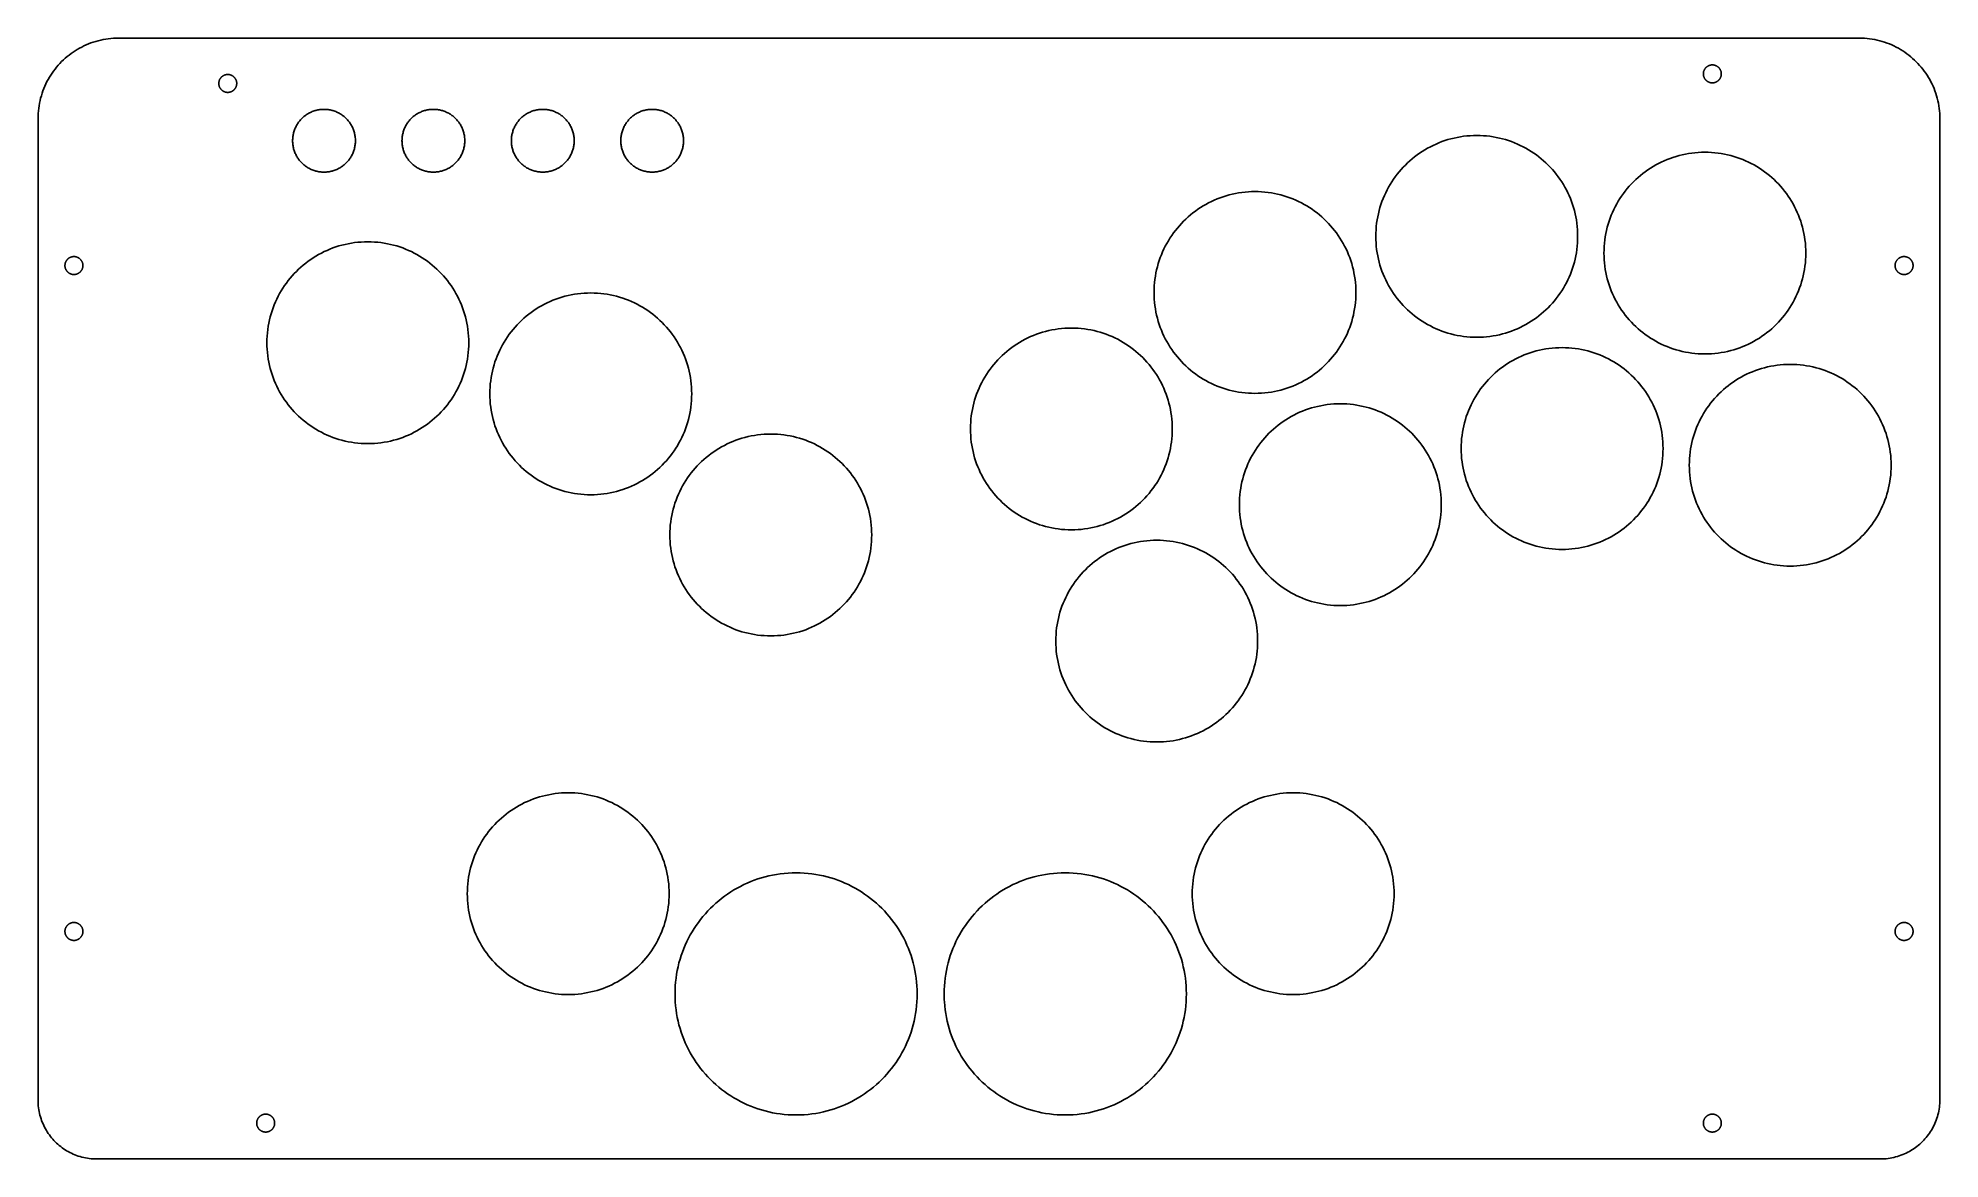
# Model space of a CAD drawing. Extents: x 0 to 212, y 0 to 125.
import ezdxf

# ---------------------------------------------------------------- set-up
doc = ezdxf.new("R2010")
doc.units = 0

msp = doc.modelspace()

# ---------------------------------------------------------------- linework, layer by layer
at = {"layer": 'Layer 1'}
for p, q in [((3.46035, 123.099), (3.2445, 122.925)), ((3.68161, 123.266), (3.46035, 123.099)), ((3.46035, 123.099), (3.46035, 123.099)), ((3.90811, 123.426), (3.68161, 123.266)), ((3.68161, 123.266), (3.68161, 123.266)), ((4.13971, 123.58), (3.90811, 123.426)), ((3.90811, 123.426), (3.90811, 123.426)), ((4.37625, 123.727), (4.13971, 123.58)), ((4.13971, 123.58), (4.13971, 123.58)), ((4.6176, 123.866), (4.37625, 123.727)), ((4.37625, 123.727), (4.37625, 123.727)), ((4.86359, 123.998), (4.6176, 123.866)), ((4.6176, 123.866), (4.6176, 123.866)), ((5.11409, 124.123), (4.86359, 123.998)), ((4.86359, 123.998), (4.86359, 123.998)), ((5.36893, 124.24), (5.11409, 124.123)), ((5.11409, 124.123), (5.11409, 124.123)), ((5.62797, 124.349), (5.36893, 124.24)), ((5.36893, 124.24), (5.36893, 124.24)), ((5.89106, 124.45), (5.62797, 124.349)), ((5.62797, 124.349), (5.62797, 124.349)), ((6.15806, 124.544), (5.89106, 124.45)), ((5.89106, 124.45), (5.89106, 124.45)), ((6.4288, 124.629), (6.15806, 124.544)), ((6.15806, 124.544), (6.15806, 124.544)), ((6.70314, 124.705), (6.4288, 124.629)), ((6.4288, 124.629), (6.4288, 124.629)), ((6.98093, 124.773), (6.70314, 124.705)), ((6.70314, 124.705), (6.70314, 124.705)), ((7.26202, 124.833), (6.98093, 124.773)), ((6.98093, 124.773), (6.98093, 124.773)), ((7.54627, 124.884), (7.26202, 124.833)), ((7.26202, 124.833), (7.26202, 124.833)), ((7.83351, 124.925), (7.54627, 124.884)), ((7.54627, 124.884), (7.54627, 124.884)), ((8.12361, 124.958), (7.83351, 124.925)), ((7.83351, 124.925), (7.83351, 124.925)), ((8.41641, 124.982), (8.12361, 124.958)), ((8.12361, 124.958), (8.12361, 124.958)), ((8.71175, 124.996), (8.41641, 124.982)), ((8.41641, 124.982), (8.41641, 124.982)), ((9.00951, 125), (8.71175, 124.996)), ((8.71175, 124.996), (8.71175, 124.996)), ((202.985, 125), (9.00951, 125)), ((9.00951, 125), (9.00951, 125)), ((203.282, 124.994), (202.985, 125)), ((202.985, 125), (202.985, 125)), ((203.577, 124.979), (203.282, 124.994)), ((203.282, 124.994), (203.282, 124.994)), ((203.869, 124.955), (203.577, 124.979)), ((203.577, 124.979), (203.577, 124.979)), ((204.159, 124.921), (203.869, 124.955)), ((203.869, 124.955), (203.869, 124.955)), ((204.445, 124.878), (204.159, 124.921)), ((204.159, 124.921), (204.159, 124.921)), ((204.729, 124.826), (204.445, 124.878)), ((204.445, 124.878), (204.445, 124.878)), ((205.01, 124.766), (204.729, 124.826)), ((204.729, 124.826), (204.729, 124.826)), ((205.287, 124.697), (205.01, 124.766)), ((205.01, 124.766), (205.01, 124.766)), ((205.561, 124.62), (205.287, 124.697)), ((205.287, 124.697), (205.287, 124.697)), ((205.831, 124.534), (205.561, 124.62)), ((205.561, 124.62), (205.561, 124.62)), ((206.098, 124.44), (205.831, 124.534)), ((205.831, 124.534), (205.831, 124.534)), ((206.361, 124.338), (206.098, 124.44)), ((206.098, 124.44), (206.098, 124.44)), ((206.619, 124.228), (206.361, 124.338)), ((206.361, 124.338), (206.361, 124.338)), ((206.874, 124.111), (206.619, 124.228)), ((206.619, 124.228), (206.619, 124.228)), ((207.124, 123.986), (206.874, 124.111)), ((206.874, 124.111), (206.874, 124.111)), ((207.37, 123.853), (207.124, 123.986)), ((207.124, 123.986), (207.124, 123.986)), ((207.611, 123.714), (207.37, 123.853)), ((207.37, 123.853), (207.37, 123.853)), ((207.847, 123.567), (207.611, 123.714)), ((207.611, 123.714), (207.611, 123.714)), ((208.078, 123.413), (207.847, 123.567)), ((207.847, 123.567), (207.847, 123.567)), ((208.305, 123.252), (208.078, 123.413)), ((208.078, 123.413), (208.078, 123.413)), ((208.526, 123.085), (208.305, 123.252)), ((208.305, 123.252), (208.305, 123.252)), ((208.742, 122.911), (208.526, 123.085)), ((208.526, 123.085), (208.526, 123.085)), ((1.41575, 120.858), (1.26915, 120.622)), ((1.56939, 121.089), (1.41575, 120.858)), ((1.41575, 120.858), (1.41575, 120.858)), ((1.72993, 121.316), (1.56939, 121.089)), ((1.56939, 121.089), (1.56939, 121.089)), ((1.89721, 121.537), (1.72993, 121.316)), ((1.72993, 121.316), (1.72993, 121.316)), ((2.07109, 121.752), (1.89721, 121.537)), ((1.89721, 121.537), (1.89721, 121.537)), ((2.25142, 121.963), (2.07109, 121.752)), ((2.07109, 121.752), (2.07109, 121.752)), ((2.43804, 122.167), (2.25142, 121.963)), ((2.25142, 121.963), (2.25142, 121.963)), ((2.63081, 122.366), (2.43804, 122.167)), ((2.43804, 122.167), (2.43804, 122.167)), ((2.82958, 122.558), (2.63081, 122.366)), ((2.63081, 122.366), (2.63081, 122.366)), ((3.03419, 122.745), (2.82958, 122.558)), ((2.82958, 122.558), (2.82958, 122.558)), ((3.2445, 122.925), (3.03419, 122.745)), ((3.03419, 122.745), (3.03419, 122.745)), ((3.2445, 122.925), (3.2445, 122.925)), ((20.7151, 120.839), (20.7434, 120.852)), ((20.7434, 120.852), (20.7721, 120.864)), ((20.7434, 120.852), (20.7434, 120.852)), ((20.7721, 120.864), (20.8012, 120.875)), ((20.7721, 120.864), (20.7721, 120.864)), ((20.8012, 120.875), (20.8308, 120.886)), ((20.8012, 120.875), (20.8012, 120.875)), ((20.8308, 120.886), (20.8608, 120.895)), ((20.8308, 120.886), (20.8308, 120.886)), ((20.8608, 120.895), (20.8912, 120.904)), ((20.8608, 120.895), (20.8608, 120.895)), ((20.8912, 120.904), (20.922, 120.911)), ((20.8912, 120.904), (20.8912, 120.904)), ((20.922, 120.911), (20.9532, 120.918)), ((20.922, 120.911), (20.922, 120.911)), ((20.9532, 120.918), (20.9847, 120.923)), ((20.9532, 120.918), (20.9532, 120.918)), ((20.9847, 120.923), (21.0165, 120.928)), ((20.9847, 120.923), (20.9847, 120.923)), ((21.0165, 120.928), (21.0487, 120.932)), ((21.0165, 120.928), (21.0165, 120.928)), ((21.0487, 120.932), (21.0811, 120.934)), ((21.0487, 120.932), (21.0487, 120.932)), ((21.0811, 120.934), (21.1139, 120.936)), ((21.0811, 120.934), (21.0811, 120.934)), ((21.1139, 120.936), (21.1469, 120.937)), ((21.1139, 120.936), (21.1139, 120.936)), ((21.1469, 120.937), (21.1469, 120.937)), ((21.1469, 120.937), (21.1799, 120.936)), ((21.1799, 120.936), (21.1799, 120.936)), ((21.1799, 120.936), (21.2127, 120.934)), ((21.2127, 120.934), (21.2127, 120.934)), ((21.2127, 120.934), (21.2451, 120.932)), ((21.2451, 120.932), (21.2451, 120.932)), ((21.2451, 120.932), (21.2773, 120.928)), ((21.2773, 120.928), (21.2773, 120.928)), ((21.2773, 120.928), (21.3091, 120.923)), ((21.3091, 120.923), (21.3091, 120.923)), ((21.3091, 120.923), (21.3406, 120.918)), ((21.3406, 120.918), (21.3406, 120.918)), ((21.3406, 120.918), (21.3718, 120.911)), ((21.3718, 120.911), (21.3718, 120.911)), ((21.3718, 120.911), (21.4026, 120.904)), ((21.4026, 120.904), (21.4026, 120.904)), ((21.4026, 120.904), (21.433, 120.895)), ((21.433, 120.895), (21.433, 120.895)), ((21.433, 120.895), (21.463, 120.886)), ((21.463, 120.886), (21.463, 120.886)), ((21.463, 120.886), (21.4926, 120.875)), ((21.4926, 120.875), (21.4926, 120.875)), ((21.4926, 120.875), (21.5217, 120.864)), ((21.5217, 120.864), (21.5217, 120.864)), ((21.5217, 120.864), (21.5504, 120.852)), ((21.5504, 120.852), (21.5504, 120.852)), ((21.5504, 120.852), (21.5787, 120.839)), ((185.628, 121), (185.629, 121.033)), ((185.629, 120.967), (185.628, 121)), ((185.628, 121), (185.628, 121)), ((185.629, 121.033), (185.63, 121.066)), ((185.629, 121.033), (185.629, 121.033)), ((185.63, 120.934), (185.629, 120.967)), ((185.629, 120.967), (185.629, 120.967)), ((185.63, 121.066), (185.633, 121.098)), ((185.63, 121.066), (185.63, 121.066)), ((185.633, 120.902), (185.63, 120.934)), ((185.63, 120.934), (185.63, 120.934)), ((185.633, 121.098), (185.637, 121.13)), ((185.633, 121.098), (185.633, 121.098)), ((185.637, 120.87), (185.633, 120.902)), ((185.633, 120.902), (185.633, 120.902)), ((185.637, 121.13), (185.641, 121.162)), ((185.637, 121.13), (185.637, 121.13)), ((185.641, 120.838), (185.637, 120.87)), ((185.637, 120.87), (185.637, 120.87)), ((185.641, 121.162), (185.647, 121.194)), ((185.641, 121.162), (185.641, 121.162)), ((185.647, 121.194), (185.654, 121.225)), ((185.647, 121.194), (185.647, 121.194)), ((185.654, 121.225), (185.661, 121.256)), ((185.654, 121.225), (185.654, 121.225)), ((185.661, 121.256), (185.67, 121.286)), ((185.661, 121.256), (185.661, 121.256)), ((185.67, 121.286), (185.679, 121.316)), ((185.67, 121.286), (185.67, 121.286)), ((185.679, 121.316), (185.69, 121.346)), ((185.679, 121.316), (185.679, 121.316)), ((185.69, 121.346), (185.701, 121.375)), ((185.69, 121.346), (185.69, 121.346)), ((185.701, 121.375), (185.713, 121.404)), ((185.701, 121.375), (185.701, 121.375)), ((185.713, 121.404), (185.726, 121.432)), ((185.713, 121.404), (185.713, 121.404)), ((185.726, 121.432), (185.74, 121.46)), ((185.726, 121.432), (185.726, 121.432)), ((185.74, 121.46), (185.755, 121.487)), ((185.74, 121.46), (185.74, 121.46)), ((185.755, 121.487), (185.77, 121.514)), ((185.755, 121.487), (185.755, 121.487)), ((185.77, 121.514), (185.786, 121.54)), ((185.77, 121.514), (185.77, 121.514)), ((185.786, 121.54), (185.803, 121.565)), ((185.786, 121.54), (185.786, 121.54)), ((185.803, 121.565), (185.821, 121.591)), ((185.803, 121.565), (185.803, 121.565)), ((185.821, 121.591), (185.84, 121.615)), ((185.821, 121.591), (185.821, 121.591)), ((185.84, 121.615), (185.859, 121.639)), ((185.84, 121.615), (185.84, 121.615)), ((185.859, 121.639), (185.879, 121.662)), ((185.859, 121.639), (185.859, 121.639)), ((185.879, 121.662), (185.9, 121.685)), ((185.879, 121.662), (185.879, 121.662)), ((185.9, 121.685), (185.921, 121.707)), ((185.9, 121.685), (185.9, 121.685)), ((185.921, 121.707), (185.943, 121.728)), ((185.921, 121.707), (185.921, 121.707)), ((185.943, 121.728), (185.966, 121.749)), ((185.943, 121.728), (185.943, 121.728)), ((185.966, 121.749), (185.989, 121.769)), ((185.966, 121.749), (185.966, 121.749)), ((185.989, 121.769), (186.013, 121.788)), ((185.989, 121.769), (185.989, 121.769)), ((186.013, 121.788), (186.038, 121.807)), ((186.013, 121.788), (186.013, 121.788)), ((186.038, 121.807), (186.063, 121.825)), ((186.038, 121.807), (186.038, 121.807)), ((186.063, 121.825), (186.089, 121.842)), ((186.063, 121.825), (186.063, 121.825)), ((186.089, 121.842), (186.115, 121.858)), ((186.089, 121.842), (186.089, 121.842)), ((186.115, 121.858), (186.142, 121.874)), ((186.115, 121.858), (186.115, 121.858)), ((186.142, 121.874), (186.169, 121.888)), ((186.142, 121.874), (186.142, 121.874)), ((186.169, 121.888), (186.197, 121.902)), ((186.169, 121.888), (186.169, 121.888)), ((186.197, 121.902), (186.225, 121.915)), ((186.197, 121.902), (186.197, 121.902)), ((186.225, 121.915), (186.254, 121.927)), ((186.225, 121.915), (186.225, 121.915)), ((186.254, 121.927), (186.283, 121.939)), ((186.254, 121.927), (186.254, 121.927)), ((186.283, 121.939), (186.312, 121.949)), ((186.283, 121.939), (186.283, 121.939)), ((186.312, 121.949), (186.342, 121.958)), ((186.312, 121.949), (186.312, 121.949)), ((186.342, 121.958), (186.373, 121.967)), ((186.342, 121.958), (186.342, 121.958)), ((186.373, 121.967), (186.403, 121.975)), ((186.373, 121.967), (186.373, 121.967)), ((186.403, 121.975), (186.435, 121.981)), ((186.403, 121.975), (186.403, 121.975)), ((186.435, 121.981), (186.466, 121.987)), ((186.435, 121.981), (186.435, 121.981)), ((186.466, 121.987), (186.498, 121.992)), ((186.466, 121.987), (186.466, 121.987)), ((186.498, 121.992), (186.53, 121.995)), ((186.498, 121.992), (186.498, 121.992)), ((186.53, 121.995), (186.563, 121.998)), ((186.53, 121.995), (186.53, 121.995)), ((186.563, 121.998), (186.595, 121.999)), ((186.563, 121.998), (186.563, 121.998)), ((186.595, 121.999), (186.595, 121.999)), ((186.595, 121.999), (186.661, 121.999)), ((186.661, 121.999), (186.661, 121.999)), ((186.661, 121.999), (186.694, 121.998)), ((186.694, 121.998), (186.694, 121.998)), ((186.694, 121.998), (186.727, 121.995)), ((186.727, 121.995), (186.727, 121.995)), ((186.727, 121.995), (186.759, 121.992)), ((186.759, 121.992), (186.759, 121.992)), ((186.759, 121.992), (186.79, 121.987)), ((186.79, 121.987), (186.79, 121.987)), ((186.79, 121.987), (186.822, 121.981)), ((186.822, 121.981), (186.822, 121.981)), ((186.822, 121.981), (186.853, 121.975)), ((186.853, 121.975), (186.853, 121.975)), ((186.853, 121.975), (186.884, 121.967)), ((186.884, 121.967), (186.884, 121.967)), ((186.884, 121.967), (186.914, 121.958)), ((186.914, 121.958), (186.914, 121.958)), ((186.914, 121.958), (186.944, 121.949)), ((186.944, 121.949), (186.944, 121.949)), ((186.944, 121.949), (186.974, 121.939)), ((186.974, 121.939), (186.974, 121.939)), ((186.974, 121.939), (187.003, 121.927)), ((187.003, 121.927), (187.003, 121.927)), ((187.003, 121.927), (187.032, 121.915)), ((187.032, 121.915), (187.032, 121.915)), ((187.032, 121.915), (187.06, 121.902)), ((187.06, 121.902), (187.06, 121.902)), ((187.06, 121.902), (187.088, 121.888)), ((187.088, 121.888), (187.088, 121.888)), ((187.088, 121.888), (187.115, 121.874)), ((187.115, 121.874), (187.115, 121.874)), ((187.115, 121.874), (187.142, 121.858)), ((187.142, 121.858), (187.142, 121.858)), ((187.142, 121.858), (187.168, 121.842)), ((187.168, 121.842), (187.168, 121.842)), ((187.168, 121.842), (187.194, 121.825)), ((187.194, 121.825), (187.194, 121.825)), ((187.194, 121.825), (187.219, 121.807)), ((187.219, 121.807), (187.219, 121.807)), ((187.219, 121.807), (187.243, 121.788)), ((187.243, 121.788), (187.243, 121.788)), ((187.243, 121.788), (187.267, 121.769)), ((187.267, 121.769), (187.267, 121.769)), ((187.267, 121.769), (187.291, 121.749)), ((187.291, 121.749), (187.291, 121.749)), ((187.291, 121.749), (187.313, 121.728)), ((187.313, 121.728), (187.313, 121.728)), ((187.313, 121.728), (187.335, 121.707)), ((187.335, 121.707), (187.335, 121.707)), ((187.335, 121.707), (187.357, 121.685)), ((187.357, 121.685), (187.357, 121.685)), ((187.357, 121.685), (187.378, 121.662)), ((187.378, 121.662), (187.378, 121.662)), ((187.378, 121.662), (187.398, 121.639)), ((187.398, 121.639), (187.398, 121.639)), ((187.398, 121.639), (187.417, 121.615)), ((187.417, 121.615), (187.417, 121.615)), ((187.417, 121.615), (187.435, 121.591)), ((187.435, 121.591), (187.435, 121.591)), ((187.435, 121.591), (187.453, 121.565)), ((187.453, 121.565), (187.453, 121.565)), ((187.453, 121.565), (187.47, 121.54)), ((187.47, 121.54), (187.47, 121.54)), ((187.47, 121.54), (187.487, 121.514)), ((187.487, 121.514), (187.487, 121.514)), ((187.487, 121.514), (187.502, 121.487)), ((187.502, 121.487), (187.502, 121.487)), ((187.502, 121.487), (187.517, 121.46)), ((187.517, 121.46), (187.517, 121.46)), ((187.517, 121.46), (187.531, 121.432)), ((187.531, 121.432), (187.531, 121.432)), ((187.531, 121.432), (187.544, 121.404)), ((187.544, 121.404), (187.544, 121.404)), ((187.544, 121.404), (187.556, 121.375)), ((187.556, 121.375), (187.556, 121.375)), ((187.556, 121.375), (187.567, 121.346)), ((187.567, 121.346), (187.567, 121.346)), ((187.567, 121.346), (187.577, 121.316)), ((187.577, 121.316), (187.577, 121.316)), ((187.577, 121.316), (187.587, 121.286)), ((187.587, 121.286), (187.587, 121.286)), ((187.587, 121.286), (187.595, 121.256)), ((187.595, 121.256), (187.595, 121.256)), ((187.595, 121.256), (187.603, 121.225)), ((187.603, 121.225), (187.603, 121.225)), ((187.603, 121.225), (187.61, 121.194)), ((187.61, 121.194), (187.61, 121.194)), ((187.61, 121.194), (187.615, 121.162)), ((187.615, 121.162), (187.615, 121.162)), ((187.615, 121.162), (187.62, 121.13)), ((187.62, 120.87), (187.615, 120.838)), ((187.62, 121.13), (187.62, 121.13)), ((187.62, 121.13), (187.624, 121.098)), ((187.624, 120.902), (187.62, 120.87)), ((187.62, 120.87), (187.62, 120.87)), ((187.624, 121.098), (187.624, 121.098)), ((187.624, 121.098), (187.626, 121.066)), ((187.626, 120.934), (187.624, 120.902)), ((187.624, 120.902), (187.624, 120.902)), ((187.626, 121.066), (187.626, 121.066)), ((187.626, 121.066), (187.628, 121.033)), ((187.628, 120.967), (187.626, 120.934)), ((187.626, 120.934), (187.626, 120.934)), ((187.628, 121.033), (187.628, 121.033)), ((187.628, 121.033), (187.628, 121)), ((187.628, 121), (187.628, 121)), ((187.628, 121), (187.628, 120.967)), ((187.628, 120.967), (187.628, 120.967)), ((208.952, 122.731), (208.742, 122.911)), ((208.742, 122.911), (208.742, 122.911)), ((209.156, 122.544), (208.952, 122.731)), ((208.952, 122.731), (208.952, 122.731)), ((209.355, 122.351), (209.156, 122.544)), ((209.156, 122.544), (209.156, 122.544)), ((209.548, 122.153), (209.355, 122.351)), ((209.355, 122.351), (209.355, 122.351)), ((209.734, 121.948), (209.548, 122.153)), ((209.548, 122.153), (209.548, 122.153)), ((209.915, 121.738), (209.734, 121.948)), ((209.734, 121.948), (209.734, 121.948)), ((210.089, 121.523), (209.915, 121.738)), ((209.915, 121.738), (209.915, 121.738)), ((210.256, 121.302), (210.089, 121.523)), ((210.089, 121.523), (210.089, 121.523)), ((210.417, 121.076), (210.256, 121.302)), ((210.256, 121.302), (210.256, 121.302)), ((210.571, 120.845), (210.417, 121.076)), ((210.417, 121.076), (210.417, 121.076)), ((210.718, 120.609), (210.571, 120.845)), ((210.571, 120.845), (210.571, 120.845)), ((0.45281, 118.841), (0.36796, 118.57)), ((0.54589, 119.108), (0.45281, 118.841)), ((0.45281, 118.841), (0.45281, 118.841)), ((0.64708, 119.371), (0.54589, 119.108)), ((0.54589, 119.108), (0.54589, 119.108)), ((0.7562, 119.63), (0.64708, 119.371)), ((0.64708, 119.371), (0.64708, 119.371)), ((0.87312, 119.884), (0.7562, 119.63)), ((0.7562, 119.63), (0.7562, 119.63)), ((0.99769, 120.135), (0.87312, 119.884)), ((0.87312, 119.884), (0.87312, 119.884)), ((1.12975, 120.38), (0.99769, 120.135)), ((0.99769, 120.135), (0.99769, 120.135)), ((1.26915, 120.622), (1.12975, 120.38)), ((1.12975, 120.38), (1.12975, 120.38)), ((1.26915, 120.622), (1.26915, 120.622)), ((20.1469, 119.937), (20.1474, 119.97)), ((20.1474, 119.904), (20.1469, 119.937)), ((20.1469, 119.937), (20.1469, 119.937)), ((20.1474, 119.97), (20.149, 120.002)), ((20.1474, 119.97), (20.1474, 119.97)), ((20.149, 119.871), (20.1474, 119.904)), ((20.1474, 119.904), (20.1474, 119.904)), ((20.149, 120.002), (20.1517, 120.035)), ((20.149, 120.002), (20.149, 120.002)), ((20.1517, 119.838), (20.149, 119.871)), ((20.149, 119.871), (20.149, 119.871)), ((20.1517, 120.035), (20.1553, 120.067)), ((20.1517, 120.035), (20.1517, 120.035)), ((20.1553, 119.806), (20.1517, 119.838)), ((20.1517, 119.838), (20.1517, 119.838)), ((20.1553, 120.067), (20.16, 120.099)), ((20.1553, 120.067), (20.1553, 120.067)), ((20.16, 119.774), (20.1553, 119.806)), ((20.1553, 119.806), (20.1553, 119.806)), ((20.16, 120.099), (20.1656, 120.13)), ((20.16, 120.099), (20.16, 120.099)), ((20.1656, 119.743), (20.16, 119.774)), ((20.16, 119.774), (20.16, 119.774)), ((20.1656, 120.13), (20.1723, 120.161)), ((20.1656, 120.13), (20.1656, 120.13)), ((20.1723, 119.712), (20.1656, 119.743)), ((20.1656, 119.743), (20.1656, 119.743)), ((20.1723, 120.161), (20.1799, 120.192)), ((20.1723, 120.161), (20.1723, 120.161)), ((20.1799, 119.681), (20.1723, 119.712)), ((20.1723, 119.712), (20.1723, 119.712)), ((20.1799, 120.192), (20.1884, 120.223)), ((20.1799, 120.192), (20.1799, 120.192)), ((20.1884, 119.65), (20.1799, 119.681)), ((20.1799, 119.681), (20.1799, 119.681)), ((20.1884, 120.223), (20.1979, 120.253)), ((20.1884, 120.223), (20.1884, 120.223)), ((20.1979, 119.62), (20.1884, 119.65)), ((20.1884, 119.65), (20.1884, 119.65)), ((20.1979, 120.253), (20.2083, 120.282)), ((20.1979, 120.253), (20.1979, 120.253)), ((20.2082, 119.591), (20.1979, 119.62)), ((20.1979, 119.62), (20.1979, 119.62)), ((20.2195, 119.562), (20.2082, 119.591)), ((20.2082, 119.591), (20.2082, 119.591)), ((20.2083, 120.282), (20.2195, 120.311)), ((20.2083, 120.282), (20.2083, 120.282)), ((20.2195, 120.311), (20.2317, 120.34)), ((20.2195, 120.311), (20.2195, 120.311)), ((20.2317, 119.533), (20.2195, 119.562)), ((20.2195, 119.562), (20.2195, 119.562)), ((20.2317, 120.34), (20.2447, 120.368)), ((20.2317, 120.34), (20.2317, 120.34)), ((20.2447, 119.505), (20.2317, 119.533)), ((20.2317, 119.533), (20.2317, 119.533)), ((20.2447, 120.368), (20.2585, 120.396)), ((20.2447, 120.368), (20.2447, 120.368)), ((20.2585, 119.477), (20.2447, 119.505)), ((20.2447, 119.505), (20.2447, 119.505)), ((20.2585, 120.396), (20.2732, 120.423)), ((20.2585, 120.396), (20.2585, 120.396)), ((20.2732, 119.45), (20.2585, 119.477)), ((20.2585, 119.477), (20.2585, 119.477)), ((20.2732, 120.423), (20.2887, 120.45)), ((20.2732, 120.423), (20.2732, 120.423)), ((20.2887, 119.423), (20.2732, 119.45)), ((20.2732, 119.45), (20.2732, 119.45)), ((20.2887, 120.45), (20.305, 120.476)), ((20.2887, 120.45), (20.2887, 120.45)), ((20.305, 119.397), (20.2887, 119.423)), ((20.2887, 119.423), (20.2887, 119.423)), ((20.305, 120.476), (20.322, 120.502)), ((20.305, 120.476), (20.305, 120.476)), ((20.322, 119.371), (20.305, 119.397)), ((20.305, 119.397), (20.305, 119.397)), ((20.322, 120.502), (20.3398, 120.527)), ((20.322, 120.502), (20.322, 120.502)), ((20.3398, 119.346), (20.322, 119.371)), ((20.322, 119.371), (20.322, 119.371)), ((20.3398, 120.527), (20.3584, 120.552)), ((20.3398, 120.527), (20.3398, 120.527)), ((20.3584, 119.321), (20.3398, 119.346)), ((20.3398, 119.346), (20.3398, 119.346)), ((20.3584, 120.552), (20.3777, 120.576)), ((20.3584, 120.552), (20.3584, 120.552)), ((20.3777, 119.297), (20.3584, 119.321)), ((20.3584, 119.321), (20.3584, 119.321)), ((20.3777, 120.576), (20.3977, 120.599)), ((20.3777, 120.576), (20.3777, 120.576)), ((20.3977, 119.274), (20.3777, 119.297)), ((20.3777, 119.297), (20.3777, 119.297)), ((20.3977, 120.599), (20.4184, 120.622)), ((20.3977, 120.599), (20.3977, 120.599)), ((20.4184, 119.251), (20.3977, 119.274)), ((20.3977, 119.274), (20.3977, 119.274)), ((20.4184, 120.622), (20.4398, 120.644)), ((20.4184, 120.622), (20.4184, 120.622)), ((20.4398, 119.229), (20.4184, 119.251)), ((20.4184, 119.251), (20.4184, 119.251)), ((20.4398, 120.644), (20.4618, 120.665)), ((20.4398, 120.644), (20.4398, 120.644)), ((20.4618, 119.208), (20.4398, 119.229)), ((20.4398, 119.229), (20.4398, 119.229)), ((20.4618, 120.665), (20.4845, 120.686)), ((20.4618, 120.665), (20.4618, 120.665)), ((20.4845, 119.187), (20.4618, 119.208)), ((20.4618, 119.208), (20.4618, 119.208)), ((20.4845, 120.686), (20.5078, 120.706)), ((20.4845, 120.686), (20.4845, 120.686)), ((20.5078, 119.167), (20.4845, 119.187)), ((20.4845, 119.187), (20.4845, 119.187)), ((20.5078, 120.706), (20.5318, 120.725)), ((20.5078, 120.706), (20.5078, 120.706)), ((20.5318, 119.148), (20.5078, 119.167)), ((20.5078, 119.167), (20.5078, 119.167)), ((20.5318, 120.725), (20.5563, 120.744)), ((20.5318, 120.725), (20.5318, 120.725)), ((20.5563, 119.129), (20.5318, 119.148)), ((20.5318, 119.148), (20.5318, 119.148)), ((20.5563, 120.744), (20.5814, 120.761)), ((20.5563, 120.744), (20.5563, 120.744)), ((20.5814, 119.112), (20.5563, 119.129)), ((20.5563, 119.129), (20.5563, 119.129)), ((20.5814, 120.761), (20.6071, 120.778)), ((20.5814, 120.761), (20.5814, 120.761)), ((20.6071, 119.095), (20.5814, 119.112)), ((20.5814, 119.112), (20.5814, 119.112)), ((20.6071, 120.778), (20.6333, 120.795)), ((20.6071, 120.778), (20.6071, 120.778)), ((20.6333, 119.078), (20.6071, 119.095)), ((20.6071, 119.095), (20.6071, 119.095)), ((20.6333, 120.795), (20.6601, 120.81)), ((20.6333, 120.795), (20.6333, 120.795)), ((20.6601, 119.063), (20.6333, 119.078)), ((20.6333, 119.078), (20.6333, 119.078)), ((20.6601, 120.81), (20.6873, 120.825)), ((20.6601, 120.81), (20.6601, 120.81)), ((20.6873, 119.048), (20.6601, 119.063)), ((20.6601, 119.063), (20.6601, 119.063)), ((20.6873, 120.825), (20.7151, 120.839)), ((20.6873, 120.825), (20.6873, 120.825)), ((20.7151, 119.034), (20.6873, 119.048)), ((20.6873, 119.048), (20.6873, 119.048)), ((20.7151, 120.839), (20.7151, 120.839)), ((20.7433, 119.021), (20.7151, 119.034)), ((20.7151, 119.034), (20.7151, 119.034)), ((20.7721, 119.009), (20.7433, 119.021)), ((20.7433, 119.021), (20.7433, 119.021)), ((20.8012, 118.998), (20.7721, 119.009)), ((20.7721, 119.009), (20.7721, 119.009)), ((20.8308, 118.988), (20.8012, 118.998)), ((20.8012, 118.998), (20.8012, 118.998)), ((20.8608, 118.978), (20.8308, 118.988)), ((20.8308, 118.988), (20.8308, 118.988)), ((20.8912, 118.97), (20.8608, 118.978)), ((20.8608, 118.978), (20.8608, 118.978)), ((20.922, 118.962), (20.8912, 118.97)), ((20.8912, 118.97), (20.8912, 118.97)), ((20.9532, 118.955), (20.922, 118.962)), ((20.922, 118.962), (20.922, 118.962)), ((20.9847, 118.95), (20.9532, 118.955)), ((20.9532, 118.955), (20.9532, 118.955)), ((21.0165, 118.945), (20.9847, 118.95)), ((20.9847, 118.95), (20.9847, 118.95)), ((21.0487, 118.941), (21.0165, 118.945)), ((21.0165, 118.945), (21.0165, 118.945)), ((21.0811, 118.939), (21.0487, 118.941)), ((21.0487, 118.941), (21.0487, 118.941)), ((21.1139, 118.937), (21.0811, 118.939)), ((21.0811, 118.939), (21.0811, 118.939)), ((21.1469, 118.937), (21.1139, 118.937)), ((21.1139, 118.937), (21.1139, 118.937)), ((21.1799, 118.937), (21.1469, 118.937)), ((21.1469, 118.937), (21.1469, 118.937)), ((21.2126, 118.939), (21.1799, 118.937)), ((21.1799, 118.937), (21.1799, 118.937)), ((21.2451, 118.941), (21.2126, 118.939)), ((21.2126, 118.939), (21.2126, 118.939)), ((21.2773, 118.945), (21.2451, 118.941)), ((21.2451, 118.941), (21.2451, 118.941)), ((21.3091, 118.95), (21.2773, 118.945)), ((21.2773, 118.945), (21.2773, 118.945)), ((21.3406, 118.955), (21.3091, 118.95)), ((21.3091, 118.95), (21.3091, 118.95)), ((21.3718, 118.962), (21.3406, 118.955)), ((21.3406, 118.955), (21.3406, 118.955)), ((21.4026, 118.97), (21.3718, 118.962)), ((21.3718, 118.962), (21.3718, 118.962)), ((21.433, 118.978), (21.4026, 118.97)), ((21.4026, 118.97), (21.4026, 118.97)), ((21.463, 118.988), (21.433, 118.978)), ((21.433, 118.978), (21.433, 118.978)), ((21.4926, 118.998), (21.463, 118.988)), ((21.463, 118.988), (21.463, 118.988)), ((21.5217, 119.009), (21.4926, 118.998)), ((21.4926, 118.998), (21.4926, 118.998)), ((21.5504, 119.021), (21.5217, 119.009)), ((21.5217, 119.009), (21.5217, 119.009)), ((21.5787, 119.034), (21.5504, 119.021)), ((21.5504, 119.021), (21.5504, 119.021)), ((21.5787, 120.839), (21.5787, 120.839)), ((21.5787, 120.839), (21.6065, 120.825)), ((21.6065, 119.048), (21.5787, 119.034)), ((21.5787, 119.034), (21.5787, 119.034)), ((21.6065, 120.825), (21.6065, 120.825)), ((21.6065, 120.825), (21.6337, 120.81)), ((21.6337, 119.063), (21.6065, 119.048)), ((21.6065, 119.048), (21.6065, 119.048)), ((21.6337, 120.81), (21.6337, 120.81)), ((21.6337, 120.81), (21.6605, 120.795)), ((21.6605, 119.078), (21.6337, 119.063)), ((21.6337, 119.063), (21.6337, 119.063)), ((21.6605, 120.795), (21.6605, 120.795)), ((21.6605, 120.795), (21.6867, 120.778)), ((21.6867, 119.095), (21.6605, 119.078)), ((21.6605, 119.078), (21.6605, 119.078)), ((21.6867, 120.778), (21.6867, 120.778)), ((21.6867, 120.778), (21.7124, 120.761)), ((21.7124, 119.112), (21.6867, 119.095)), ((21.6867, 119.095), (21.6867, 119.095)), ((21.7124, 120.761), (21.7124, 120.761)), ((21.7124, 120.761), (21.7375, 120.744)), ((21.7375, 119.129), (21.7124, 119.112)), ((21.7124, 119.112), (21.7124, 119.112)), ((21.7375, 120.744), (21.7375, 120.744)), ((21.7375, 120.744), (21.762, 120.725)), ((21.762, 119.148), (21.7375, 119.129)), ((21.7375, 119.129), (21.7375, 119.129)), ((21.762, 120.725), (21.762, 120.725)), ((21.762, 120.725), (21.786, 120.706)), ((21.7859, 119.167), (21.762, 119.148)), ((21.762, 119.148), (21.762, 119.148)), ((21.8093, 119.187), (21.7859, 119.167)), ((21.7859, 119.167), (21.7859, 119.167)), ((21.786, 120.706), (21.786, 120.706)), ((21.786, 120.706), (21.8093, 120.686)), ((21.8093, 120.686), (21.8093, 120.686)), ((21.8093, 120.686), (21.832, 120.665)), ((21.832, 119.208), (21.8093, 119.187)), ((21.8093, 119.187), (21.8093, 119.187)), ((21.832, 120.665), (21.832, 120.665)), ((21.832, 120.665), (21.854, 120.644)), ((21.854, 119.229), (21.832, 119.208)), ((21.832, 119.208), (21.832, 119.208)), ((21.854, 120.644), (21.854, 120.644)), ((21.854, 120.644), (21.8754, 120.622)), ((21.8754, 119.251), (21.854, 119.229)), ((21.854, 119.229), (21.854, 119.229)), ((21.8754, 120.622), (21.8754, 120.622)), ((21.8754, 120.622), (21.8961, 120.599)), ((21.8961, 119.274), (21.8754, 119.251)), ((21.8754, 119.251), (21.8754, 119.251)), ((21.8961, 120.599), (21.8961, 120.599)), ((21.8961, 120.599), (21.9161, 120.576)), ((21.9161, 119.297), (21.8961, 119.274)), ((21.8961, 119.274), (21.8961, 119.274)), ((21.9161, 120.576), (21.9161, 120.576)), ((21.9161, 120.576), (21.9354, 120.552)), ((21.9354, 119.321), (21.9161, 119.297)), ((21.9161, 119.297), (21.9161, 119.297)), ((21.9354, 120.552), (21.9354, 120.552)), ((21.9354, 120.552), (21.954, 120.527)), ((21.954, 119.346), (21.9354, 119.321)), ((21.9354, 119.321), (21.9354, 119.321)), ((21.954, 120.527), (21.954, 120.527)), ((21.954, 120.527), (21.9718, 120.502)), ((21.9718, 119.371), (21.954, 119.346)), ((21.954, 119.346), (21.954, 119.346)), ((21.9718, 120.502), (21.9718, 120.502)), ((21.9718, 120.502), (21.9888, 120.476)), ((21.9888, 119.397), (21.9718, 119.371)), ((21.9718, 119.371), (21.9718, 119.371)), ((21.9888, 120.476), (21.9888, 120.476)), ((21.9888, 120.476), (22.0051, 120.45)), ((22.0051, 119.423), (21.9888, 119.397)), ((21.9888, 119.397), (21.9888, 119.397)), ((22.0051, 120.45), (22.0051, 120.45)), ((22.0051, 120.45), (22.0206, 120.423)), ((22.0206, 119.45), (22.0051, 119.423)), ((22.0051, 119.423), (22.0051, 119.423)), ((22.0206, 120.423), (22.0206, 120.423)), ((22.0206, 120.423), (22.0353, 120.396)), ((22.0353, 119.477), (22.0206, 119.45)), ((22.0206, 119.45), (22.0206, 119.45)), ((22.0353, 120.396), (22.0353, 120.396)), ((22.0353, 120.396), (22.0491, 120.368)), ((22.0491, 119.505), (22.0353, 119.477)), ((22.0353, 119.477), (22.0353, 119.477)), ((22.0491, 120.368), (22.0491, 120.368)), ((22.0491, 120.368), (22.0621, 120.34)), ((22.0621, 119.533), (22.0491, 119.505)), ((22.0491, 119.505), (22.0491, 119.505)), ((22.0621, 120.34), (22.0621, 120.34)), ((22.0621, 120.34), (22.0743, 120.311)), ((22.0743, 119.562), (22.0621, 119.533)), ((22.0621, 119.533), (22.0621, 119.533)), ((22.0743, 120.311), (22.0743, 120.311)), ((22.0743, 120.311), (22.0855, 120.282)), ((22.0855, 119.591), (22.0743, 119.562)), ((22.0743, 119.562), (22.0743, 119.562)), ((22.0855, 120.282), (22.0855, 120.282)), ((22.0855, 120.282), (22.0959, 120.253)), ((22.0959, 119.62), (22.0855, 119.591)), ((22.0855, 119.591), (22.0855, 119.591)), ((22.0959, 120.253), (22.0959, 120.253)), ((22.0959, 120.253), (22.1054, 120.223)), ((22.1054, 119.65), (22.0959, 119.62)), ((22.0959, 119.62), (22.0959, 119.62)), ((22.1054, 120.223), (22.1054, 120.223)), ((22.1054, 120.223), (22.1139, 120.192)), ((22.1139, 119.681), (22.1054, 119.65)), ((22.1054, 119.65), (22.1054, 119.65)), ((22.1139, 120.192), (22.1139, 120.192)), ((22.1139, 120.192), (22.1215, 120.161)), ((22.1215, 119.712), (22.1139, 119.681)), ((22.1139, 119.681), (22.1139, 119.681)), ((22.1215, 120.161), (22.1215, 120.161)), ((22.1215, 120.161), (22.1282, 120.13)), ((22.1281, 119.743), (22.1215, 119.712)), ((22.1215, 119.712), (22.1215, 119.712)), ((22.1338, 119.774), (22.1281, 119.743)), ((22.1281, 119.743), (22.1281, 119.743)), ((22.1282, 120.13), (22.1282, 120.13)), ((22.1282, 120.13), (22.1338, 120.099)), ((22.1338, 120.099), (22.1338, 120.099)), ((22.1338, 120.099), (22.1385, 120.067)), ((22.1385, 119.806), (22.1338, 119.774)), ((22.1338, 119.774), (22.1338, 119.774)), ((22.1385, 120.067), (22.1385, 120.067)), ((22.1385, 120.067), (22.1421, 120.035)), ((22.1421, 119.838), (22.1385, 119.806)), ((22.1385, 119.806), (22.1385, 119.806)), ((22.1385, 119.806), (22.1385, 119.806)), ((22.1421, 120.035), (22.1421, 120.035)), ((22.1421, 120.035), (22.1448, 120.002)), ((22.1448, 119.871), (22.1421, 119.838)), ((22.1421, 119.838), (22.1421, 119.838)), ((22.1448, 120.002), (22.1448, 120.002)), ((22.1448, 120.002), (22.1464, 119.97)), ((22.1464, 119.904), (22.1448, 119.871)), ((22.1448, 119.871), (22.1448, 119.871)), ((22.1464, 119.97), (22.1464, 119.97)), ((22.1464, 119.97), (22.1469, 119.937)), ((22.1469, 119.937), (22.1464, 119.904)), ((22.1464, 119.904), (22.1464, 119.904)), ((22.1469, 119.937), (22.1469, 119.937)), ((185.647, 120.806), (185.641, 120.838)), ((185.641, 120.838), (185.641, 120.838)), ((185.654, 120.775), (185.647, 120.806)), ((185.647, 120.806), (185.647, 120.806)), ((185.661, 120.744), (185.654, 120.775)), ((185.654, 120.775), (185.654, 120.775)), ((185.67, 120.714), (185.661, 120.744)), ((185.661, 120.744), (185.661, 120.744)), ((185.679, 120.684), (185.67, 120.714)), ((185.67, 120.714), (185.67, 120.714)), ((185.69, 120.654), (185.679, 120.684)), ((185.679, 120.684), (185.679, 120.684)), ((185.701, 120.625), (185.69, 120.654)), ((185.69, 120.654), (185.69, 120.654)), ((185.713, 120.596), (185.701, 120.625)), ((185.701, 120.625), (185.701, 120.625)), ((185.726, 120.568), (185.713, 120.596)), ((185.713, 120.596), (185.713, 120.596)), ((185.74, 120.54), (185.726, 120.568)), ((185.726, 120.568), (185.726, 120.568)), ((185.755, 120.513), (185.74, 120.54)), ((185.74, 120.54), (185.74, 120.54)), ((185.77, 120.486), (185.755, 120.513)), ((185.755, 120.513), (185.755, 120.513)), ((185.786, 120.46), (185.77, 120.486)), ((185.77, 120.486), (185.77, 120.486)), ((185.803, 120.435), (185.786, 120.46)), ((185.786, 120.46), (185.786, 120.46)), ((185.821, 120.409), (185.803, 120.435)), ((185.803, 120.435), (185.803, 120.435)), ((185.84, 120.385), (185.821, 120.409)), ((185.821, 120.409), (185.821, 120.409)), ((185.859, 120.361), (185.84, 120.385)), ((185.84, 120.385), (185.84, 120.385)), ((185.879, 120.338), (185.859, 120.361)), ((185.859, 120.361), (185.859, 120.361)), ((185.9, 120.315), (185.879, 120.338)), ((185.879, 120.338), (185.879, 120.338)), ((185.921, 120.293), (185.9, 120.315)), ((185.9, 120.315), (185.9, 120.315)), ((185.943, 120.272), (185.921, 120.293)), ((185.921, 120.293), (185.921, 120.293)), ((185.966, 120.251), (185.943, 120.272)), ((185.943, 120.272), (185.943, 120.272)), ((185.989, 120.231), (185.966, 120.251)), ((185.966, 120.251), (185.966, 120.251)), ((186.013, 120.212), (185.989, 120.231)), ((185.989, 120.231), (185.989, 120.231)), ((186.038, 120.193), (186.013, 120.212)), ((186.013, 120.212), (186.013, 120.212)), ((186.063, 120.175), (186.038, 120.193)), ((186.038, 120.193), (186.038, 120.193)), ((186.089, 120.158), (186.063, 120.175)), ((186.063, 120.175), (186.063, 120.175)), ((186.115, 120.142), (186.089, 120.158)), ((186.089, 120.158), (186.089, 120.158)), ((186.142, 120.126), (186.115, 120.142)), ((186.115, 120.142), (186.115, 120.142)), ((186.169, 120.112), (186.142, 120.126)), ((186.142, 120.126), (186.142, 120.126)), ((186.197, 120.098), (186.169, 120.112)), ((186.169, 120.112), (186.169, 120.112)), ((186.225, 120.085), (186.197, 120.098)), ((186.197, 120.098), (186.197, 120.098)), ((186.254, 120.073), (186.225, 120.085)), ((186.225, 120.085), (186.225, 120.085)), ((186.283, 120.061), (186.254, 120.073)), ((186.254, 120.073), (186.254, 120.073)), ((186.312, 120.051), (186.283, 120.061)), ((186.283, 120.061), (186.283, 120.061)), ((186.342, 120.042), (186.312, 120.051)), ((186.312, 120.051), (186.312, 120.051)), ((186.373, 120.033), (186.342, 120.042)), ((186.342, 120.042), (186.342, 120.042)), ((186.404, 120.025), (186.373, 120.033)), ((186.373, 120.033), (186.373, 120.033)), ((186.435, 120.019), (186.404, 120.025)), ((186.404, 120.025), (186.404, 120.025)), ((186.466, 120.013), (186.435, 120.019)), ((186.435, 120.019), (186.435, 120.019)), ((186.498, 120.008), (186.466, 120.013)), ((186.466, 120.013), (186.466, 120.013)), ((186.53, 120.005), (186.498, 120.008)), ((186.498, 120.008), (186.498, 120.008)), ((186.563, 120.002), (186.53, 120.005)), ((186.53, 120.005), (186.53, 120.005)), ((186.595, 120.001), (186.563, 120.002)), ((186.563, 120.002), (186.563, 120.002)), ((186.628, 120), (186.595, 120.001)), ((186.595, 120.001), (186.595, 120.001)), ((186.661, 120.001), (186.628, 120)), ((186.628, 120), (186.628, 120)), ((186.694, 120.002), (186.661, 120.001)), ((186.661, 120.001), (186.661, 120.001)), ((186.727, 120.005), (186.694, 120.002)), ((186.694, 120.002), (186.694, 120.002)), ((186.759, 120.008), (186.727, 120.005)), ((186.727, 120.005), (186.727, 120.005)), ((186.791, 120.013), (186.759, 120.008)), ((186.759, 120.008), (186.759, 120.008)), ((186.822, 120.019), (186.791, 120.013)), ((186.791, 120.013), (186.791, 120.013)), ((186.853, 120.025), (186.822, 120.019)), ((186.822, 120.019), (186.822, 120.019)), ((186.884, 120.033), (186.853, 120.025)), ((186.853, 120.025), (186.853, 120.025)), ((186.914, 120.042), (186.884, 120.033)), ((186.884, 120.033), (186.884, 120.033)), ((186.944, 120.051), (186.914, 120.042)), ((186.914, 120.042), (186.914, 120.042)), ((186.974, 120.061), (186.944, 120.051)), ((186.944, 120.051), (186.944, 120.051)), ((187.003, 120.073), (186.974, 120.061)), ((186.974, 120.061), (186.974, 120.061)), ((187.032, 120.085), (187.003, 120.073)), ((187.003, 120.073), (187.003, 120.073)), ((187.06, 120.098), (187.032, 120.085)), ((187.032, 120.085), (187.032, 120.085)), ((187.088, 120.112), (187.06, 120.098)), ((187.06, 120.098), (187.06, 120.098)), ((187.115, 120.126), (187.088, 120.112)), ((187.088, 120.112), (187.088, 120.112)), ((187.142, 120.142), (187.115, 120.126)), ((187.115, 120.126), (187.115, 120.126)), ((187.168, 120.158), (187.142, 120.142)), ((187.142, 120.142), (187.142, 120.142)), ((187.194, 120.175), (187.168, 120.158)), ((187.168, 120.158), (187.168, 120.158)), ((187.219, 120.193), (187.194, 120.175)), ((187.194, 120.175), (187.194, 120.175)), ((187.243, 120.212), (187.219, 120.193)), ((187.219, 120.193), (187.219, 120.193)), ((187.267, 120.231), (187.243, 120.212)), ((187.243, 120.212), (187.243, 120.212)), ((187.291, 120.251), (187.267, 120.231)), ((187.267, 120.231), (187.267, 120.231)), ((187.313, 120.272), (187.291, 120.251)), ((187.291, 120.251), (187.291, 120.251)), ((187.335, 120.293), (187.313, 120.272)), ((187.313, 120.272), (187.313, 120.272)), ((187.357, 120.315), (187.335, 120.293)), ((187.335, 120.293), (187.335, 120.293)), ((187.378, 120.338), (187.357, 120.315)), ((187.357, 120.315), (187.357, 120.315)), ((187.398, 120.361), (187.378, 120.338)), ((187.378, 120.338), (187.378, 120.338)), ((187.417, 120.385), (187.398, 120.361)), ((187.398, 120.361), (187.398, 120.361)), ((187.435, 120.409), (187.417, 120.385)), ((187.417, 120.385), (187.417, 120.385)), ((187.453, 120.435), (187.435, 120.409)), ((187.435, 120.409), (187.435, 120.409)), ((187.47, 120.46), (187.453, 120.435)), ((187.453, 120.435), (187.453, 120.435)), ((187.487, 120.486), (187.47, 120.46)), ((187.47, 120.46), (187.47, 120.46)), ((187.502, 120.513), (187.487, 120.486)), ((187.487, 120.486), (187.487, 120.486)), ((187.517, 120.54), (187.502, 120.513)), ((187.502, 120.513), (187.502, 120.513)), ((187.531, 120.568), (187.517, 120.54)), ((187.517, 120.54), (187.517, 120.54)), ((187.544, 120.596), (187.531, 120.568)), ((187.531, 120.568), (187.531, 120.568)), ((187.556, 120.625), (187.544, 120.596)), ((187.544, 120.596), (187.544, 120.596)), ((187.567, 120.654), (187.556, 120.625)), ((187.556, 120.625), (187.556, 120.625)), ((187.577, 120.684), (187.567, 120.654)), ((187.567, 120.654), (187.567, 120.654)), ((187.587, 120.714), (187.577, 120.684)), ((187.577, 120.684), (187.577, 120.684)), ((187.595, 120.744), (187.587, 120.714)), ((187.587, 120.714), (187.587, 120.714)), ((187.603, 120.775), (187.595, 120.744)), ((187.595, 120.744), (187.595, 120.744)), ((187.61, 120.806), (187.603, 120.775)), ((187.603, 120.775), (187.603, 120.775)), ((187.615, 120.838), (187.61, 120.806)), ((187.61, 120.806), (187.61, 120.806)), ((187.615, 120.838), (187.615, 120.838)), ((187.615, 120.838), (187.615, 120.838)), ((210.858, 120.368), (210.718, 120.609)), ((210.718, 120.609), (210.718, 120.609)), ((210.99, 120.122), (210.858, 120.368)), ((210.858, 120.368), (210.858, 120.368)), ((211.115, 119.872), (210.99, 120.122)), ((210.99, 120.122), (210.99, 120.122)), ((211.232, 119.618), (211.115, 119.872)), ((211.115, 119.872), (211.115, 119.872)), ((211.342, 119.359), (211.232, 119.618)), ((211.232, 119.618), (211.232, 119.618)), ((211.444, 119.097), (211.342, 119.359)), ((211.342, 119.359), (211.342, 119.359)), ((211.538, 118.83), (211.444, 119.097)), ((211.444, 119.097), (211.444, 119.097)), ((211.623, 118.56), (211.538, 118.83)), ((211.538, 118.83), (211.538, 118.83)), ((0.04038, 116.876), (0.01743, 116.584)), ((0.07262, 117.166), (0.04038, 116.876)), ((0.04038, 116.876), (0.04038, 116.876)), ((0.114, 117.453), (0.07262, 117.166)), ((0.07262, 117.166), (0.07262, 117.166)), ((0.16438, 117.738), (0.114, 117.453)), ((0.114, 117.453), (0.114, 117.453)), ((0.2236, 118.019), (0.16438, 117.738)), ((0.16438, 117.738), (0.16438, 117.738)), ((0.29151, 118.296), (0.2236, 118.019)), ((0.2236, 118.019), (0.2236, 118.019)), ((0.36796, 118.57), (0.29151, 118.296)), ((0.29151, 118.296), (0.29151, 118.296)), ((0.36796, 118.57), (0.36796, 118.57)), ((30.078, 116.55), (30.1716, 116.604)), ((30.1716, 116.604), (30.2671, 116.655)), ((30.1716, 116.604), (30.1716, 116.604)), ((30.2671, 116.655), (30.3642, 116.704)), ((30.2671, 116.655), (30.2671, 116.655)), ((30.3642, 116.704), (30.4631, 116.749)), ((30.3642, 116.704), (30.3642, 116.704)), ((30.4631, 116.749), (30.5636, 116.792)), ((30.4631, 116.749), (30.4631, 116.749)), ((30.5636, 116.792), (30.6657, 116.831)), ((30.5636, 116.792), (30.5636, 116.792)), ((30.6657, 116.831), (30.7692, 116.868)), ((30.6657, 116.831), (30.6657, 116.831)), ((30.7692, 116.868), (30.8743, 116.901)), ((30.7692, 116.868), (30.7692, 116.868)), ((30.8743, 116.901), (30.9807, 116.931)), ((30.8743, 116.901), (30.8743, 116.901)), ((30.9807, 116.931), (31.0885, 116.957)), ((30.9807, 116.931), (30.9807, 116.931)), ((31.0885, 116.957), (31.1975, 116.98)), ((31.0885, 116.957), (31.0885, 116.957)), ((31.1975, 116.98), (31.3078, 117)), ((31.1975, 116.98), (31.1975, 116.98)), ((31.3078, 117), (31.4192, 117.016)), ((31.3078, 117), (31.3078, 117)), ((31.4192, 117.016), (31.5318, 117.029)), ((31.4192, 117.016), (31.4192, 117.016)), ((31.5318, 117.029), (31.6454, 117.038)), ((31.5318, 117.029), (31.5318, 117.029)), ((31.6454, 117.038), (31.76, 117.044)), ((31.6454, 117.038), (31.6454, 117.038)), ((31.76, 117.044), (31.8755, 117.046)), ((31.76, 117.044), (31.76, 117.044)), ((31.8755, 117.046), (31.8755, 117.046)), ((31.8755, 117.046), (31.9911, 117.044)), ((31.9911, 117.044), (31.9911, 117.044)), ((31.9911, 117.044), (32.1056, 117.038)), ((32.1056, 117.038), (32.1056, 117.038)), ((32.1056, 117.038), (32.2192, 117.029)), ((32.2192, 117.029), (32.2192, 117.029)), ((32.2192, 117.029), (32.3318, 117.016)), ((32.3318, 117.016), (32.3318, 117.016)), ((32.3318, 117.016), (32.4432, 117)), ((32.4432, 117), (32.4432, 117)), ((32.4432, 117), (32.5535, 116.98)), ((32.5535, 116.98), (32.5535, 116.98)), ((32.5535, 116.98), (32.6626, 116.957)), ((32.6626, 116.957), (32.6626, 116.957)), ((32.6626, 116.957), (32.7703, 116.931)), ((32.7703, 116.931), (32.7703, 116.931)), ((32.7703, 116.931), (32.8768, 116.901)), ((32.8768, 116.901), (32.8768, 116.901)), ((32.8768, 116.901), (32.9818, 116.868)), ((32.9818, 116.868), (32.9818, 116.868)), ((32.9818, 116.868), (33.0854, 116.831)), ((33.0854, 116.831), (33.0854, 116.831)), ((33.0854, 116.831), (33.1874, 116.792)), ((33.1874, 116.792), (33.1874, 116.792)), ((33.1874, 116.792), (33.2879, 116.749)), ((33.2879, 116.749), (33.2879, 116.749)), ((33.2879, 116.749), (33.3868, 116.704)), ((33.3868, 116.704), (33.3868, 116.704)), ((33.3868, 116.704), (33.484, 116.655)), ((33.484, 116.655), (33.484, 116.655)), ((33.484, 116.655), (33.5794, 116.604)), ((33.5794, 116.604), (33.5794, 116.604)), ((33.5794, 116.604), (33.673, 116.55)), ((42.2706, 116.55), (42.3642, 116.604)), ((42.3642, 116.604), (42.4597, 116.655)), ((42.3642, 116.604), (42.3642, 116.604)), ((42.4597, 116.655), (42.5568, 116.704)), ((42.4597, 116.655), (42.4597, 116.655)), ((42.5568, 116.704), (42.6557, 116.749)), ((42.5568, 116.704), (42.5568, 116.704)), ((42.6557, 116.749), (42.7562, 116.792)), ((42.6557, 116.749), (42.6557, 116.749)), ((42.7562, 116.792), (42.8583, 116.831)), ((42.7562, 116.792), (42.7562, 116.792)), ((42.8583, 116.831), (42.9618, 116.868)), ((42.8583, 116.831), (42.8583, 116.831)), ((42.9618, 116.868), (43.0669, 116.901)), ((42.9618, 116.868), (42.9618, 116.868)), ((43.0669, 116.901), (43.1733, 116.931)), ((43.0669, 116.901), (43.0669, 116.901)), ((43.1733, 116.931), (43.2811, 116.957)), ((43.1733, 116.931), (43.1733, 116.931)), ((43.2811, 116.957), (43.3901, 116.98)), ((43.2811, 116.957), (43.2811, 116.957)), ((43.3901, 116.98), (43.5004, 117)), ((43.3901, 116.98), (43.3901, 116.98)), ((43.5004, 117), (43.6118, 117.016)), ((43.5004, 117), (43.5004, 117)), ((43.6118, 117.016), (43.7244, 117.029)), ((43.6118, 117.016), (43.6118, 117.016)), ((43.7244, 117.029), (43.838, 117.038)), ((43.7244, 117.029), (43.7244, 117.029)), ((43.838, 117.038), (43.9526, 117.044)), ((43.838, 117.038), (43.838, 117.038)), ((43.9526, 117.044), (44.0681, 117.046)), ((43.9526, 117.044), (43.9526, 117.044)), ((44.0681, 117.046), (44.0681, 117.046)), ((44.0681, 117.046), (44.1836, 117.044)), ((44.1836, 117.044), (44.1836, 117.044)), ((44.1836, 117.044), (44.2982, 117.038)), ((44.2982, 117.038), (44.2982, 117.038)), ((44.2982, 117.038), (44.4118, 117.029)), ((44.4118, 117.029), (44.4118, 117.029)), ((44.4118, 117.029), (44.5244, 117.016)), ((44.5244, 117.016), (44.5244, 117.016)), ((44.5244, 117.016), (44.6358, 117)), ((44.6358, 117), (44.6358, 117)), ((44.6358, 117), (44.7461, 116.98)), ((44.7461, 116.98), (44.7461, 116.98)), ((44.7461, 116.98), (44.8552, 116.957)), ((44.8552, 116.957), (44.8552, 116.957)), ((44.8552, 116.957), (44.9629, 116.931)), ((44.9629, 116.931), (44.9629, 116.931)), ((44.9629, 116.931), (45.0694, 116.901)), ((45.0694, 116.901), (45.0694, 116.901)), ((45.0694, 116.901), (45.1744, 116.868)), ((45.1744, 116.868), (45.1744, 116.868)), ((45.1744, 116.868), (45.278, 116.831)), ((45.278, 116.831), (45.278, 116.831)), ((45.278, 116.831), (45.38, 116.792)), ((45.38, 116.792), (45.38, 116.792)), ((45.38, 116.792), (45.4805, 116.749)), ((45.4805, 116.749), (45.4805, 116.749)), ((45.4805, 116.749), (45.5794, 116.704)), ((45.5794, 116.704), (45.5794, 116.704)), ((45.5794, 116.704), (45.6766, 116.655)), ((45.6766, 116.655), (45.6766, 116.655)), ((45.6766, 116.655), (45.772, 116.604)), ((45.772, 116.604), (45.772, 116.604)), ((45.772, 116.604), (45.8656, 116.55)), ((54.4632, 116.55), (54.5568, 116.604)), ((54.5568, 116.604), (54.6522, 116.655)), ((54.5568, 116.604), (54.5568, 116.604)), ((54.6522, 116.655), (54.7494, 116.704)), ((54.6522, 116.655), (54.6522, 116.655)), ((54.7494, 116.704), (54.8483, 116.749)), ((54.7494, 116.704), (54.7494, 116.704)), ((54.8483, 116.749), (54.9488, 116.792)), ((54.8483, 116.749), (54.8483, 116.749)), ((54.9488, 116.792), (55.0508, 116.831)), ((54.9488, 116.792), (54.9488, 116.792)), ((55.0508, 116.831), (55.0509, 116.831)), ((55.0509, 116.831), (55.1544, 116.868)), ((55.1544, 116.868), (55.2595, 116.901)), ((55.1544, 116.868), (55.1544, 116.868)), ((55.2595, 116.901), (55.3659, 116.931)), ((55.2595, 116.901), (55.2595, 116.901)), ((55.3659, 116.931), (55.4737, 116.957)), ((55.3659, 116.931), (55.3659, 116.931)), ((55.4737, 116.957), (55.5827, 116.98)), ((55.4737, 116.957), (55.4737, 116.957)), ((55.5827, 116.98), (55.693, 117)), ((55.5827, 116.98), (55.5827, 116.98)), ((55.693, 117), (55.8044, 117.016)), ((55.693, 117), (55.693, 117)), ((55.8044, 117.016), (55.917, 117.029)), ((55.8044, 117.016), (55.8044, 117.016)), ((55.917, 117.029), (56.0306, 117.038)), ((55.917, 117.029), (55.917, 117.029)), ((56.0306, 117.038), (56.1452, 117.044)), ((56.0306, 117.038), (56.0306, 117.038)), ((56.1452, 117.044), (56.2607, 117.046)), ((56.1452, 117.044), (56.1452, 117.044)), ((56.2607, 117.046), (56.2607, 117.046)), ((56.2607, 117.046), (56.3762, 117.044)), ((56.3762, 117.044), (56.3762, 117.044)), ((56.3762, 117.044), (56.4908, 117.038)), ((56.4908, 117.038), (56.4908, 117.038)), ((56.4908, 117.038), (56.6044, 117.029)), ((56.6044, 117.029), (56.6044, 117.029)), ((56.6044, 117.029), (56.717, 117.016)), ((56.717, 117.016), (56.717, 117.016)), ((56.717, 117.016), (56.8284, 117)), ((56.8284, 117), (56.8284, 117)), ((56.8284, 117), (56.9387, 116.98)), ((56.9387, 116.98), (56.9387, 116.98)), ((56.9387, 116.98), (57.0477, 116.957)), ((57.0477, 116.957), (57.0477, 116.957)), ((57.0477, 116.957), (57.1555, 116.931)), ((57.1555, 116.931), (57.1555, 116.931)), ((57.1555, 116.931), (57.2619, 116.901)), ((57.2619, 116.901), (57.2619, 116.901)), ((57.2619, 116.901), (57.367, 116.868)), ((57.367, 116.868), (57.367, 116.868)), ((57.367, 116.868), (57.4706, 116.831)), ((57.4706, 116.831), (57.4706, 116.831)), ((57.4706, 116.831), (57.5726, 116.792)), ((57.5726, 116.792), (57.5726, 116.792)), ((57.5726, 116.792), (57.6731, 116.749)), ((57.6731, 116.749), (57.6731, 116.749)), ((57.6731, 116.749), (57.772, 116.704)), ((57.772, 116.704), (57.772, 116.704)), ((57.772, 116.704), (57.8692, 116.655)), ((57.8692, 116.655), (57.8692, 116.655)), ((57.8692, 116.655), (57.9646, 116.604)), ((57.9646, 116.604), (57.9646, 116.604)), ((57.9646, 116.604), (58.0582, 116.55)), ((66.6558, 116.55), (66.7494, 116.604)), ((66.7494, 116.604), (66.8448, 116.655)), ((66.7494, 116.604), (66.7494, 116.604)), ((66.8448, 116.655), (66.942, 116.704)), ((66.8448, 116.655), (66.8448, 116.655)), ((66.942, 116.704), (67.0409, 116.749)), ((66.942, 116.704), (66.942, 116.704)), ((67.0409, 116.749), (67.1414, 116.792)), ((67.0409, 116.749), (67.0409, 116.749)), ((67.1414, 116.792), (67.2434, 116.831)), ((67.1414, 116.792), (67.1414, 116.792)), ((67.2434, 116.831), (67.347, 116.868)), ((67.2434, 116.831), (67.2434, 116.831)), ((67.347, 116.868), (67.4521, 116.901)), ((67.347, 116.868), (67.347, 116.868)), ((67.4521, 116.901), (67.5585, 116.931)), ((67.4521, 116.901), (67.4521, 116.901)), ((67.5585, 116.931), (67.6663, 116.957)), ((67.5585, 116.931), (67.5585, 116.931)), ((67.6663, 116.957), (67.7753, 116.98)), ((67.6663, 116.957), (67.6663, 116.957)), ((67.7753, 116.98), (67.8856, 117)), ((67.7753, 116.98), (67.7753, 116.98)), ((67.8856, 117), (67.997, 117.016)), ((67.8856, 117), (67.8856, 117)), ((67.997, 117.016), (68.1096, 117.029)), ((67.997, 117.016), (67.997, 117.016)), ((68.1096, 117.029), (68.2232, 117.038)), ((68.1096, 117.029), (68.1096, 117.029)), ((68.2232, 117.038), (68.3378, 117.044)), ((68.2232, 117.038), (68.2232, 117.038)), ((68.3378, 117.044), (68.4533, 117.046)), ((68.3378, 117.044), (68.3378, 117.044)), ((68.4533, 117.046), (68.4533, 117.046)), ((68.4533, 117.046), (68.5688, 117.044)), ((68.5688, 117.044), (68.5688, 117.044)), ((68.5688, 117.044), (68.6834, 117.038)), ((68.6834, 117.038), (68.6834, 117.038)), ((68.6834, 117.038), (68.797, 117.029)), ((68.797, 117.029), (68.797, 117.029)), ((68.797, 117.029), (68.9096, 117.016)), ((68.9096, 117.016), (68.9096, 117.016)), ((68.9096, 117.016), (69.021, 117)), ((69.021, 117), (69.021, 117)), ((69.021, 117), (69.1313, 116.98)), ((69.1313, 116.98), (69.1313, 116.98)), ((69.1313, 116.98), (69.2403, 116.957)), ((69.2403, 116.957), (69.2403, 116.957)), ((69.2403, 116.957), (69.3481, 116.931)), ((69.3481, 116.931), (69.3481, 116.931)), ((69.3481, 116.931), (69.4545, 116.901)), ((69.4545, 116.901), (69.4545, 116.901)), ((69.4545, 116.901), (69.5596, 116.868)), ((69.5596, 116.868), (69.5596, 116.868)), ((69.5596, 116.868), (69.6631, 116.831)), ((69.6631, 116.831), (69.6631, 116.831)), ((69.6631, 116.831), (69.7652, 116.792)), ((69.7652, 116.792), (69.7652, 116.792)), ((69.7652, 116.792), (69.8657, 116.749)), ((69.8657, 116.749), (69.8657, 116.749)), ((69.8657, 116.749), (69.9646, 116.704)), ((69.9646, 116.704), (69.9646, 116.704)), ((69.9646, 116.704), (70.0617, 116.655)), ((70.0617, 116.655), (70.0617, 116.655)), ((70.0617, 116.655), (70.1572, 116.604)), ((70.1572, 116.604), (70.1572, 116.604)), ((70.1572, 116.604), (70.2508, 116.55)), ((211.7, 118.286), (211.623, 118.56)), ((211.623, 118.56), (211.623, 118.56)), ((211.769, 118.009), (211.7, 118.286)), ((211.7, 118.286), (211.7, 118.286)), ((211.829, 117.729), (211.769, 118.009)), ((211.769, 118.009), (211.769, 118.009)), ((211.88, 117.445), (211.829, 117.729)), ((211.829, 117.729), (211.829, 117.729)), ((211.923, 117.158), (211.88, 117.445)), ((211.88, 117.445), (211.88, 117.445)), ((211.956, 116.869), (211.923, 117.158)), ((211.923, 117.158), (211.923, 117.158)), ((211.98, 116.577), (211.956, 116.869)), ((211.956, 116.869), (211.956, 116.869)), ((0.00392, 116.288), (0, 115.99)), ((0, 115.99), (0, 115.99)), ((0, 115.99), (0, 6.5649)), ((0.01743, 116.584), (0.00392, 116.288)), ((0.00392, 116.288), (0.00392, 116.288)), ((0.01743, 116.584), (0.01743, 116.584)), ((28.4909, 114.441), (28.5208, 114.547)), ((28.5208, 114.547), (28.5539, 114.652)), ((28.5208, 114.547), (28.5208, 114.547)), ((28.5539, 114.652), (28.5903, 114.756)), ((28.5539, 114.652), (28.5539, 114.652)), ((28.5903, 114.756), (28.6297, 114.858)), ((28.5903, 114.756), (28.5903, 114.756)), ((28.6297, 114.858), (28.6722, 114.958)), ((28.6297, 114.858), (28.6297, 114.858)), ((28.6722, 114.958), (28.7177, 115.057)), ((28.6722, 114.958), (28.6722, 114.958)), ((28.7177, 115.057), (28.7662, 115.154)), ((28.7177, 115.057), (28.7177, 115.057)), ((28.7662, 115.154), (28.8175, 115.25)), ((28.7662, 115.154), (28.7662, 115.154)), ((28.8175, 115.25), (28.8717, 115.343)), ((28.8175, 115.25), (28.8175, 115.25)), ((28.8717, 115.343), (28.9287, 115.435)), ((28.8717, 115.343), (28.8717, 115.343)), ((28.9287, 115.435), (28.9884, 115.525)), ((28.9287, 115.435), (28.9287, 115.435)), ((28.9884, 115.525), (29.0508, 115.613)), ((28.9884, 115.525), (28.9884, 115.525)), ((29.0508, 115.613), (29.1158, 115.699)), ((29.0508, 115.613), (29.0508, 115.613)), ((29.1158, 115.699), (29.1833, 115.783)), ((29.1158, 115.699), (29.1158, 115.699)), ((29.1833, 115.783), (29.2533, 115.864)), ((29.1833, 115.783), (29.1833, 115.783)), ((29.2533, 115.864), (29.3258, 115.944)), ((29.2533, 115.864), (29.2533, 115.864)), ((29.3258, 115.944), (29.4006, 116.021)), ((29.3258, 115.944), (29.3258, 115.944)), ((29.4006, 116.021), (29.4778, 116.096)), ((29.4006, 116.021), (29.4006, 116.021)), ((29.4778, 116.096), (29.5572, 116.168)), ((29.4778, 116.096), (29.4778, 116.096)), ((29.5572, 116.168), (29.6388, 116.238)), ((29.5572, 116.168), (29.5572, 116.168)), ((29.6388, 116.238), (29.7226, 116.306)), ((29.6388, 116.238), (29.6388, 116.238)), ((29.7226, 116.306), (29.8085, 116.371)), ((29.7226, 116.306), (29.7226, 116.306)), ((29.8085, 116.371), (29.8964, 116.433)), ((29.8085, 116.371), (29.8085, 116.371)), ((29.8964, 116.433), (29.9862, 116.493)), ((29.8964, 116.433), (29.8964, 116.433)), ((29.9862, 116.493), (30.078, 116.55)), ((29.9862, 116.493), (29.9862, 116.493)), ((30.078, 116.55), (30.078, 116.55)), ((33.673, 116.55), (33.673, 116.55)), ((33.673, 116.55), (33.7648, 116.493)), ((33.7648, 116.493), (33.7648, 116.493)), ((33.7648, 116.493), (33.8547, 116.433)), ((33.8547, 116.433), (33.8547, 116.433)), ((33.8547, 116.433), (33.9426, 116.371)), ((33.9426, 116.371), (33.9426, 116.371)), ((33.9426, 116.371), (34.0284, 116.306)), ((34.0284, 116.306), (34.0284, 116.306)), ((34.0284, 116.306), (34.1122, 116.238)), ((34.1122, 116.238), (34.1122, 116.238)), ((34.1122, 116.238), (34.1938, 116.168)), ((34.1938, 116.168), (34.1938, 116.168)), ((34.1938, 116.168), (34.2732, 116.096)), ((34.2732, 116.096), (34.2732, 116.096)), ((34.2732, 116.096), (34.3504, 116.021)), ((34.3504, 116.021), (34.3504, 116.021)), ((34.3504, 116.021), (34.4252, 115.944)), ((34.4252, 115.944), (34.4252, 115.944)), ((34.4252, 115.944), (34.4977, 115.864)), ((34.4977, 115.864), (34.4977, 115.864)), ((34.4977, 115.864), (34.5677, 115.783)), ((34.5677, 115.783), (34.5677, 115.783)), ((34.5677, 115.783), (34.6352, 115.699)), ((34.6352, 115.699), (34.6352, 115.699)), ((34.6352, 115.699), (34.7002, 115.613)), ((34.7002, 115.613), (34.7002, 115.613)), ((34.7002, 115.613), (34.7626, 115.525)), ((34.7626, 115.525), (34.7626, 115.525)), ((34.7626, 115.525), (34.8223, 115.435)), ((34.8223, 115.435), (34.8223, 115.435)), ((34.8223, 115.435), (34.8793, 115.343)), ((34.8793, 115.343), (34.8793, 115.343)), ((34.8793, 115.343), (34.9335, 115.25)), ((34.9335, 115.25), (34.9335, 115.25)), ((34.9335, 115.25), (34.9849, 115.154)), ((34.9849, 115.154), (34.9849, 115.154)), ((34.9849, 115.154), (35.0333, 115.057)), ((35.0333, 115.057), (35.0333, 115.057)), ((35.0333, 115.057), (35.0788, 114.958)), ((35.0788, 114.958), (35.0788, 114.958)), ((35.0788, 114.958), (35.1213, 114.858)), ((35.1213, 114.858), (35.1213, 114.858)), ((35.1213, 114.858), (35.1608, 114.756)), ((35.1608, 114.756), (35.1608, 114.756)), ((35.1608, 114.756), (35.1971, 114.652)), ((35.1971, 114.652), (35.1971, 114.652)), ((35.1971, 114.652), (35.2302, 114.547)), ((35.2302, 114.547), (35.2302, 114.547)), ((35.2302, 114.547), (35.2601, 114.441)), ((40.6835, 114.441), (40.7134, 114.547)), ((40.7134, 114.547), (40.7465, 114.652)), ((40.7134, 114.547), (40.7134, 114.547)), ((40.7465, 114.652), (40.7828, 114.756)), ((40.7465, 114.652), (40.7465, 114.652)), ((40.7828, 114.756), (40.8223, 114.858)), ((40.7828, 114.756), (40.7828, 114.756)), ((40.8223, 114.858), (40.8648, 114.958)), ((40.8223, 114.858), (40.8223, 114.858)), ((40.8648, 114.958), (40.9103, 115.057)), ((40.8648, 114.958), (40.8648, 114.958)), ((40.9103, 115.057), (40.9588, 115.154)), ((40.9103, 115.057), (40.9103, 115.057)), ((40.9588, 115.154), (41.0101, 115.25)), ((40.9588, 115.154), (40.9588, 115.154)), ((41.0101, 115.25), (41.0643, 115.343)), ((41.0101, 115.25), (41.0101, 115.25)), ((41.0643, 115.343), (41.1213, 115.435)), ((41.0643, 115.343), (41.0643, 115.343)), ((41.1213, 115.435), (41.181, 115.525)), ((41.1213, 115.435), (41.1213, 115.435)), ((41.181, 115.525), (41.2434, 115.613)), ((41.181, 115.525), (41.181, 115.525)), ((41.2434, 115.613), (41.3084, 115.699)), ((41.2434, 115.613), (41.2434, 115.613)), ((41.3084, 115.699), (41.3759, 115.783)), ((41.3084, 115.699), (41.3084, 115.699)), ((41.3759, 115.783), (41.4459, 115.864)), ((41.3759, 115.783), (41.3759, 115.783)), ((41.4459, 115.864), (41.5184, 115.944)), ((41.4459, 115.864), (41.4459, 115.864)), ((41.5184, 115.944), (41.5932, 116.021)), ((41.5184, 115.944), (41.5184, 115.944)), ((41.5932, 116.021), (41.6704, 116.096)), ((41.5932, 116.021), (41.5932, 116.021)), ((41.6704, 116.096), (41.7498, 116.168)), ((41.6704, 116.096), (41.6704, 116.096)), ((41.7498, 116.168), (41.8314, 116.238)), ((41.7498, 116.168), (41.7498, 116.168)), ((41.8314, 116.238), (41.9152, 116.306)), ((41.8314, 116.238), (41.8314, 116.238)), ((41.9152, 116.306), (42.0011, 116.371)), ((41.9152, 116.306), (41.9152, 116.306)), ((42.0011, 116.371), (42.0889, 116.433)), ((42.0011, 116.371), (42.0011, 116.371)), ((42.0889, 116.433), (42.1788, 116.493)), ((42.0889, 116.433), (42.0889, 116.433)), ((42.1788, 116.493), (42.2706, 116.55)), ((42.1788, 116.493), (42.1788, 116.493)), ((42.2706, 116.55), (42.2706, 116.55)), ((45.8656, 116.55), (45.8656, 116.55)), ((45.8656, 116.55), (45.9574, 116.493)), ((45.9574, 116.493), (45.9574, 116.493)), ((45.9574, 116.493), (46.0473, 116.433)), ((46.0473, 116.433), (46.0473, 116.433)), ((46.0473, 116.433), (46.1352, 116.371)), ((46.1352, 116.371), (46.1352, 116.371)), ((46.1352, 116.371), (46.221, 116.306)), ((46.221, 116.306), (46.221, 116.306)), ((46.221, 116.306), (46.3048, 116.238)), ((46.3048, 116.238), (46.3048, 116.238)), ((46.3048, 116.238), (46.3864, 116.168)), ((46.3864, 116.168), (46.3864, 116.168)), ((46.3864, 116.168), (46.4658, 116.096)), ((46.4658, 116.096), (46.4658, 116.096)), ((46.4658, 116.096), (46.543, 116.021)), ((46.543, 116.021), (46.543, 116.021)), ((46.543, 116.021), (46.6178, 115.944)), ((46.6178, 115.944), (46.6178, 115.944)), ((46.6178, 115.944), (46.6903, 115.864)), ((46.6903, 115.864), (46.6903, 115.864)), ((46.6903, 115.864), (46.7603, 115.783)), ((46.7603, 115.783), (46.7603, 115.783)), ((46.7603, 115.783), (46.8278, 115.699)), ((46.8278, 115.699), (46.8278, 115.699)), ((46.8278, 115.699), (46.8928, 115.613)), ((46.8928, 115.613), (46.8928, 115.613)), ((46.8928, 115.613), (46.9552, 115.525)), ((46.9552, 115.525), (46.9552, 115.525)), ((46.9552, 115.525), (47.0149, 115.435)), ((47.0149, 115.435), (47.0149, 115.435)), ((47.0149, 115.435), (47.0719, 115.343)), ((47.0719, 115.343), (47.0719, 115.343)), ((47.0719, 115.343), (47.1261, 115.25)), ((47.1261, 115.25), (47.1261, 115.25)), ((47.1261, 115.25), (47.1774, 115.154)), ((47.1774, 115.154), (47.1774, 115.154)), ((47.1774, 115.154), (47.2259, 115.057)), ((47.2259, 115.057), (47.2259, 115.057)), ((47.2259, 115.057), (47.2714, 114.958)), ((47.2714, 114.958), (47.2714, 114.958)), ((47.2714, 114.958), (47.3139, 114.858)), ((47.3139, 114.858), (47.3139, 114.858)), ((47.3139, 114.858), (47.3534, 114.756)), ((47.3534, 114.756), (47.3534, 114.756)), ((47.3534, 114.756), (47.3897, 114.652)), ((47.3897, 114.652), (47.3897, 114.652)), ((47.3897, 114.652), (47.4228, 114.547)), ((47.4228, 114.547), (47.4228, 114.547)), ((47.4228, 114.547), (47.4527, 114.441)), ((52.8761, 114.441), (52.906, 114.547)), ((52.906, 114.547), (52.9391, 114.652)), ((52.906, 114.547), (52.906, 114.547)), ((52.9391, 114.652), (52.9754, 114.756)), ((52.9391, 114.652), (52.9391, 114.652)), ((52.9754, 114.756), (53.0149, 114.858)), ((52.9754, 114.756), (52.9754, 114.756)), ((53.0149, 114.858), (53.0574, 114.958)), ((53.0149, 114.858), (53.0149, 114.858)), ((53.0574, 114.958), (53.1029, 115.057)), ((53.0574, 114.958), (53.0574, 114.958)), ((53.1029, 115.057), (53.1514, 115.154)), ((53.1029, 115.057), (53.1029, 115.057)), ((53.1514, 115.154), (53.2027, 115.25)), ((53.1514, 115.154), (53.1514, 115.154)), ((53.2027, 115.25), (53.2569, 115.343)), ((53.2027, 115.25), (53.2027, 115.25)), ((53.2569, 115.343), (53.3139, 115.435)), ((53.2569, 115.343), (53.2569, 115.343)), ((53.3139, 115.435), (53.3736, 115.525)), ((53.3139, 115.435), (53.3139, 115.435)), ((53.3736, 115.525), (53.436, 115.613)), ((53.3736, 115.525), (53.3736, 115.525)), ((53.436, 115.613), (53.501, 115.699)), ((53.436, 115.613), (53.436, 115.613)), ((53.501, 115.699), (53.5685, 115.783)), ((53.501, 115.699), (53.501, 115.699)), ((53.5685, 115.783), (53.6385, 115.864)), ((53.5685, 115.783), (53.5685, 115.783)), ((53.6385, 115.864), (53.711, 115.944)), ((53.6385, 115.864), (53.6385, 115.864)), ((53.711, 115.944), (53.7858, 116.021)), ((53.711, 115.944), (53.711, 115.944)), ((53.7858, 116.021), (53.863, 116.096)), ((53.7858, 116.021), (53.7858, 116.021)), ((53.863, 116.096), (53.9424, 116.168)), ((53.863, 116.096), (53.863, 116.096)), ((53.9424, 116.168), (54.024, 116.238)), ((53.9424, 116.168), (53.9424, 116.168)), ((54.024, 116.238), (54.1078, 116.306)), ((54.024, 116.238), (54.024, 116.238)), ((54.1078, 116.306), (54.1936, 116.371)), ((54.1078, 116.306), (54.1078, 116.306)), ((54.1936, 116.371), (54.2815, 116.433)), ((54.1936, 116.371), (54.1936, 116.371)), ((54.2815, 116.433), (54.3714, 116.493)), ((54.2815, 116.433), (54.2815, 116.433)), ((54.3714, 116.493), (54.4632, 116.55)), ((54.3714, 116.493), (54.3714, 116.493)), ((54.4632, 116.55), (54.4632, 116.55)), ((58.0582, 116.55), (58.0582, 116.55)), ((58.0582, 116.55), (58.15, 116.493)), ((58.15, 116.493), (58.15, 116.493)), ((58.15, 116.493), (58.2399, 116.433)), ((58.2399, 116.433), (58.2399, 116.433)), ((58.2399, 116.433), (58.3278, 116.371)), ((58.3278, 116.371), (58.3278, 116.371)), ((58.3278, 116.371), (58.4136, 116.306)), ((58.4136, 116.306), (58.4136, 116.306)), ((58.4136, 116.306), (58.4974, 116.238)), ((58.4974, 116.238), (58.4974, 116.238)), ((58.4974, 116.238), (58.579, 116.168)), ((58.579, 116.168), (58.579, 116.168)), ((58.579, 116.168), (58.6584, 116.096)), ((58.6584, 116.096), (58.6584, 116.096)), ((58.6584, 116.096), (58.7356, 116.021)), ((58.7356, 116.021), (58.7356, 116.021)), ((58.7356, 116.021), (58.8104, 115.944)), ((58.8104, 115.944), (58.8104, 115.944)), ((58.8104, 115.944), (58.8829, 115.864)), ((58.8829, 115.864), (58.8829, 115.864)), ((58.8829, 115.864), (58.9529, 115.783)), ((58.9529, 115.783), (58.9529, 115.783)), ((58.9529, 115.783), (59.0204, 115.699)), ((59.0204, 115.699), (59.0204, 115.699)), ((59.0204, 115.699), (59.0854, 115.613)), ((59.0854, 115.613), (59.0854, 115.613)), ((59.0854, 115.613), (59.1478, 115.525)), ((59.1478, 115.525), (59.1478, 115.525)), ((59.1478, 115.525), (59.2075, 115.435)), ((59.2075, 115.435), (59.2075, 115.435)), ((59.2075, 115.435), (59.2645, 115.343)), ((59.2645, 115.343), (59.2645, 115.343)), ((59.2645, 115.343), (59.3187, 115.25)), ((59.3187, 115.25), (59.3187, 115.25)), ((59.3187, 115.25), (59.37, 115.154)), ((59.37, 115.154), (59.37, 115.154)), ((59.37, 115.154), (59.4185, 115.057)), ((59.4185, 115.057), (59.4185, 115.057)), ((59.4185, 115.057), (59.464, 114.958)), ((59.464, 114.958), (59.464, 114.958)), ((59.464, 114.958), (59.5065, 114.858)), ((59.5065, 114.858), (59.5065, 114.858)), ((59.5065, 114.858), (59.546, 114.756)), ((59.546, 114.756), (59.546, 114.756)), ((59.546, 114.756), (59.5823, 114.652)), ((59.5823, 114.652), (59.5823, 114.652)), ((59.5823, 114.652), (59.6154, 114.547)), ((59.6154, 114.547), (59.6154, 114.547)), ((59.6154, 114.547), (59.6453, 114.441)), ((65.0687, 114.441), (65.0986, 114.547)), ((65.0986, 114.547), (65.1317, 114.652)), ((65.0986, 114.547), (65.0986, 114.547)), ((65.1317, 114.652), (65.168, 114.756)), ((65.1317, 114.652), (65.1317, 114.652)), ((65.168, 114.756), (65.2075, 114.858)), ((65.168, 114.756), (65.168, 114.756)), ((65.2075, 114.858), (65.25, 114.958)), ((65.2075, 114.858), (65.2075, 114.858)), ((65.25, 114.958), (65.2955, 115.057)), ((65.25, 114.958), (65.25, 114.958)), ((65.2955, 115.057), (65.344, 115.154)), ((65.2955, 115.057), (65.2955, 115.057)), ((65.344, 115.154), (65.3953, 115.25)), ((65.344, 115.154), (65.344, 115.154)), ((65.3953, 115.25), (65.4495, 115.343)), ((65.3953, 115.25), (65.3953, 115.25)), ((65.4495, 115.343), (65.5065, 115.435)), ((65.4495, 115.343), (65.4495, 115.343)), ((65.5065, 115.435), (65.5662, 115.525)), ((65.5065, 115.435), (65.5065, 115.435)), ((65.5662, 115.525), (65.6286, 115.613)), ((65.5662, 115.525), (65.5662, 115.525)), ((65.6286, 115.613), (65.6936, 115.699)), ((65.6286, 115.613), (65.6286, 115.613)), ((65.6936, 115.699), (65.7611, 115.783)), ((65.6936, 115.699), (65.6936, 115.699)), ((65.7611, 115.783), (65.8311, 115.864)), ((65.7611, 115.783), (65.7611, 115.783)), ((65.8311, 115.864), (65.9036, 115.944)), ((65.8311, 115.864), (65.8311, 115.864)), ((65.9036, 115.944), (65.9784, 116.021)), ((65.9036, 115.944), (65.9036, 115.944)), ((65.9784, 116.021), (66.0556, 116.096)), ((65.9784, 116.021), (65.9784, 116.021)), ((66.0556, 116.096), (66.135, 116.168)), ((66.0556, 116.096), (66.0556, 116.096)), ((66.135, 116.168), (66.2166, 116.238)), ((66.135, 116.168), (66.135, 116.168)), ((66.2166, 116.238), (66.3004, 116.306)), ((66.2166, 116.238), (66.2166, 116.238)), ((66.3004, 116.306), (66.3862, 116.371)), ((66.3004, 116.306), (66.3004, 116.306)), ((66.3862, 116.371), (66.4741, 116.433)), ((66.3862, 116.371), (66.3862, 116.371)), ((66.4741, 116.433), (66.564, 116.493)), ((66.4741, 116.433), (66.4741, 116.433)), ((66.564, 116.493), (66.6558, 116.55)), ((66.564, 116.493), (66.564, 116.493)), ((66.6558, 116.55), (66.6558, 116.55)), ((70.2508, 116.55), (70.2508, 116.55)), ((70.2508, 116.55), (70.3426, 116.493)), ((70.3426, 116.493), (70.3426, 116.493)), ((70.3426, 116.493), (70.4325, 116.433)), ((70.4325, 116.433), (70.4325, 116.433)), ((70.4325, 116.433), (70.5203, 116.371)), ((70.5203, 116.371), (70.5203, 116.371)), ((70.5203, 116.371), (70.6062, 116.306)), ((70.6062, 116.306), (70.6062, 116.306)), ((70.6062, 116.306), (70.69, 116.238)), ((70.69, 116.238), (70.69, 116.238)), ((70.69, 116.238), (70.7716, 116.168)), ((70.7716, 116.168), (70.7716, 116.168)), ((70.7716, 116.168), (70.851, 116.096)), ((70.851, 116.096), (70.851, 116.096)), ((70.851, 116.096), (70.9282, 116.021)), ((70.9282, 116.021), (70.9282, 116.021)), ((70.9282, 116.021), (71.003, 115.944)), ((71.003, 115.944), (71.003, 115.944)), ((71.003, 115.944), (71.0755, 115.864)), ((71.0755, 115.864), (71.0755, 115.864)), ((71.0755, 115.864), (71.1455, 115.783)), ((71.1455, 115.783), (71.1455, 115.783)), ((71.1455, 115.783), (71.213, 115.699)), ((71.213, 115.699), (71.213, 115.699)), ((71.213, 115.699), (71.278, 115.613)), ((71.278, 115.613), (71.278, 115.613)), ((71.278, 115.613), (71.3404, 115.525)), ((71.3404, 115.525), (71.3404, 115.525)), ((71.3404, 115.525), (71.4001, 115.435)), ((71.4001, 115.435), (71.4001, 115.435)), ((71.4001, 115.435), (71.457, 115.343)), ((71.457, 115.343), (71.457, 115.343)), ((71.457, 115.343), (71.5113, 115.25)), ((71.5113, 115.25), (71.5113, 115.25)), ((71.5113, 115.25), (71.5626, 115.154)), ((71.5626, 115.154), (71.5626, 115.154)), ((71.5626, 115.154), (71.6111, 115.057)), ((71.6111, 115.057), (71.6111, 115.057)), ((71.6111, 115.057), (71.6566, 114.958)), ((71.6566, 114.958), (71.6566, 114.958)), ((71.6566, 114.958), (71.6991, 114.858)), ((71.6991, 114.858), (71.6991, 114.858)), ((71.6991, 114.858), (71.7385, 114.756)), ((71.7385, 114.756), (71.7385, 114.756)), ((71.7385, 114.756), (71.7749, 114.652)), ((71.7749, 114.652), (71.7749, 114.652)), ((71.7749, 114.652), (71.808, 114.547)), ((71.808, 114.547), (71.808, 114.547)), ((71.808, 114.547), (71.8379, 114.441)), ((211.995, 116.282), (211.98, 116.577)), ((211.98, 116.577), (211.98, 116.577)), ((212, 115.985), (211.995, 116.282)), ((211.995, 116.282), (211.995, 116.282)), ((212, 6.632), (212, 115.985)), ((212, 115.985), (212, 115.985)), ((28.3755, 113.546), (28.3774, 113.661)), ((28.3774, 113.43), (28.3755, 113.546)), ((28.3755, 113.546), (28.3755, 113.546)), ((28.3774, 113.661), (28.383, 113.776)), ((28.3774, 113.661), (28.3774, 113.661)), ((28.383, 113.316), (28.3774, 113.43)), ((28.3774, 113.43), (28.3774, 113.43)), ((28.383, 113.776), (28.3922, 113.89)), ((28.383, 113.776), (28.383, 113.776)), ((28.3922, 113.202), (28.383, 113.316)), ((28.383, 113.316), (28.383, 113.316)), ((28.3922, 113.89), (28.405, 114.002)), ((28.3922, 113.89), (28.3922, 113.89)), ((28.405, 113.09), (28.3922, 113.202)), ((28.3922, 113.202), (28.3922, 113.202)), ((28.405, 114.002), (28.4213, 114.114)), ((28.405, 114.002), (28.405, 114.002)), ((28.4213, 112.978), (28.405, 113.09)), ((28.405, 113.09), (28.405, 113.09)), ((28.4213, 114.114), (28.4411, 114.224)), ((28.4213, 114.114), (28.4213, 114.114)), ((28.4213, 114.114), (28.4213, 114.114)), ((28.4411, 112.868), (28.4213, 112.978)), ((28.4213, 112.978), (28.4213, 112.978)), ((28.4411, 114.224), (28.4644, 114.333)), ((28.4411, 114.224), (28.4411, 114.224)), ((28.4644, 112.759), (28.4411, 112.868)), ((28.4411, 112.868), (28.4411, 112.868)), ((28.4644, 114.333), (28.4909, 114.441)), ((28.4644, 114.333), (28.4644, 114.333)), ((28.4909, 112.651), (28.4644, 112.759)), ((28.4644, 112.759), (28.4644, 112.759)), ((28.4909, 114.441), (28.4909, 114.441)), ((28.5208, 112.545), (28.4909, 112.651)), ((28.4909, 112.651), (28.4909, 112.651)), ((28.5539, 112.44), (28.5208, 112.545)), ((28.5208, 112.545), (28.5208, 112.545)), ((28.5903, 112.336), (28.5539, 112.44)), ((28.5539, 112.44), (28.5539, 112.44)), ((35.1971, 112.44), (35.1608, 112.336)), ((35.2302, 112.545), (35.1971, 112.44)), ((35.1971, 112.44), (35.1971, 112.44)), ((35.2601, 112.651), (35.2302, 112.545)), ((35.2302, 112.545), (35.2302, 112.545)), ((35.2601, 114.441), (35.2601, 114.441)), ((35.2601, 114.441), (35.2867, 114.333)), ((35.2867, 112.759), (35.2601, 112.651)), ((35.2601, 112.651), (35.2601, 112.651)), ((35.2867, 114.333), (35.2867, 114.333)), ((35.2867, 114.333), (35.3099, 114.224)), ((35.3099, 112.868), (35.2867, 112.759)), ((35.2867, 112.759), (35.2867, 112.759)), ((35.3099, 114.224), (35.3099, 114.224)), ((35.3099, 114.224), (35.3297, 114.114)), ((35.3297, 112.978), (35.3099, 112.868)), ((35.3099, 112.868), (35.3099, 112.868)), ((35.3297, 114.114), (35.3297, 114.114)), ((35.3297, 114.114), (35.346, 114.002)), ((35.346, 113.09), (35.3297, 112.978)), ((35.3297, 112.978), (35.3297, 112.978)), ((35.346, 114.002), (35.346, 114.002)), ((35.346, 114.002), (35.3589, 113.89)), ((35.3588, 113.202), (35.346, 113.09)), ((35.346, 113.09), (35.346, 113.09)), ((35.3681, 113.316), (35.3588, 113.202)), ((35.3588, 113.202), (35.3588, 113.202)), ((35.3589, 113.89), (35.3589, 113.89)), ((35.3589, 113.89), (35.3681, 113.776)), ((35.3681, 113.776), (35.3681, 113.776)), ((35.3681, 113.776), (35.3736, 113.661)), ((35.3736, 113.43), (35.3681, 113.316)), ((35.3681, 113.316), (35.3681, 113.316)), ((35.3736, 113.661), (35.3736, 113.661)), ((35.3736, 113.661), (35.3755, 113.546)), ((35.3755, 113.546), (35.3736, 113.43)), ((35.3736, 113.43), (35.3736, 113.43)), ((35.3755, 113.546), (35.3755, 113.546)), ((40.5681, 113.546), (40.5684, 113.566)), ((40.57, 113.43), (40.5681, 113.546)), ((40.5681, 113.546), (40.5681, 113.546)), ((40.5684, 113.566), (40.57, 113.661)), ((40.57, 113.661), (40.5756, 113.776)), ((40.57, 113.661), (40.57, 113.661)), ((40.5756, 113.316), (40.57, 113.43)), ((40.57, 113.43), (40.57, 113.43)), ((40.5756, 113.776), (40.5848, 113.89)), ((40.5756, 113.776), (40.5756, 113.776)), ((40.5848, 113.202), (40.5756, 113.316)), ((40.5756, 113.316), (40.5756, 113.316)), ((40.5848, 113.89), (40.5976, 114.002)), ((40.5848, 113.89), (40.5848, 113.89)), ((40.5976, 113.09), (40.5848, 113.202)), ((40.5848, 113.202), (40.5848, 113.202)), ((40.5976, 114.002), (40.6139, 114.114)), ((40.5976, 114.002), (40.5976, 114.002)), ((40.6139, 112.978), (40.5976, 113.09)), ((40.5976, 113.09), (40.5976, 113.09)), ((40.6139, 114.114), (40.6337, 114.224)), ((40.6139, 114.114), (40.6139, 114.114)), ((40.6337, 112.868), (40.6139, 112.978)), ((40.6139, 112.978), (40.6139, 112.978)), ((40.6337, 114.224), (40.657, 114.333)), ((40.6337, 114.224), (40.6337, 114.224)), ((40.6569, 112.759), (40.6337, 112.868)), ((40.6337, 112.868), (40.6337, 112.868)), ((40.6835, 112.651), (40.6569, 112.759)), ((40.6569, 112.759), (40.6569, 112.759)), ((40.657, 114.333), (40.6835, 114.441)), ((40.657, 114.333), (40.657, 114.333)), ((40.6835, 114.441), (40.6835, 114.441)), ((40.7134, 112.545), (40.6835, 112.651)), ((40.6835, 112.651), (40.6835, 112.651)), ((40.7465, 112.44), (40.7134, 112.545)), ((40.7134, 112.545), (40.7134, 112.545)), ((40.7828, 112.336), (40.7465, 112.44)), ((40.7465, 112.44), (40.7465, 112.44)), ((47.3897, 112.44), (47.3534, 112.336)), ((47.4228, 112.545), (47.3897, 112.44)), ((47.3897, 112.44), (47.3897, 112.44)), ((47.4527, 112.651), (47.4228, 112.545)), ((47.4228, 112.545), (47.4228, 112.545)), ((47.4527, 114.441), (47.4527, 114.441)), ((47.4527, 114.441), (47.4793, 114.333)), ((47.4793, 112.759), (47.4527, 112.651)), ((47.4527, 112.651), (47.4527, 112.651)), ((47.4793, 114.333), (47.4793, 114.333)), ((47.4793, 114.333), (47.5025, 114.224)), ((47.5025, 112.868), (47.4793, 112.759)), ((47.4793, 112.759), (47.4793, 112.759)), ((47.5025, 114.224), (47.5025, 114.224)), ((47.5025, 114.224), (47.5223, 114.114)), ((47.5223, 112.978), (47.5025, 112.868)), ((47.5025, 112.868), (47.5025, 112.868)), ((47.5223, 114.114), (47.5223, 114.114)), ((47.5223, 114.114), (47.5386, 114.002)), ((47.5386, 113.09), (47.5223, 112.978)), ((47.5223, 112.978), (47.5223, 112.978)), ((47.5386, 114.002), (47.5386, 114.002)), ((47.5386, 114.002), (47.5514, 113.89)), ((47.5514, 113.202), (47.5386, 113.09)), ((47.5386, 113.09), (47.5386, 113.09)), ((47.5514, 113.89), (47.5514, 113.89)), ((47.5514, 113.89), (47.5607, 113.776)), ((47.5607, 113.316), (47.5514, 113.202)), ((47.5514, 113.202), (47.5514, 113.202)), ((47.5607, 113.776), (47.5607, 113.776)), ((47.5607, 113.776), (47.5662, 113.661)), ((47.5662, 113.43), (47.5607, 113.316)), ((47.5607, 113.316), (47.5607, 113.316)), ((47.5662, 113.661), (47.5662, 113.661)), ((47.5662, 113.661), (47.5681, 113.546)), ((47.5681, 113.546), (47.5662, 113.43)), ((47.5662, 113.43), (47.5662, 113.43)), ((47.5681, 113.546), (47.5681, 113.546)), ((52.7607, 113.546), (52.7626, 113.661)), ((52.7626, 113.43), (52.7607, 113.546)), ((52.7607, 113.546), (52.7607, 113.546)), ((52.7626, 113.661), (52.7681, 113.776)), ((52.7626, 113.661), (52.7626, 113.661)), ((52.7681, 113.316), (52.7626, 113.43)), ((52.7626, 113.43), (52.7626, 113.43)), ((52.7681, 113.776), (52.7774, 113.89)), ((52.7681, 113.776), (52.7681, 113.776)), ((52.7774, 113.202), (52.7681, 113.316)), ((52.7681, 113.316), (52.7681, 113.316)), ((52.7774, 113.89), (52.7902, 114.002)), ((52.7774, 113.89), (52.7774, 113.89)), ((52.7902, 113.09), (52.7774, 113.202)), ((52.7774, 113.202), (52.7774, 113.202)), ((52.7902, 114.002), (52.8065, 114.114)), ((52.7902, 114.002), (52.7902, 114.002)), ((52.8065, 112.978), (52.7902, 113.09)), ((52.7902, 113.09), (52.7902, 113.09)), ((52.8065, 114.114), (52.8263, 114.224)), ((52.8065, 114.114), (52.8065, 114.114)), ((52.8263, 112.868), (52.8065, 112.978)), ((52.8065, 112.978), (52.8065, 112.978)), ((52.8263, 114.224), (52.8495, 114.333)), ((52.8263, 114.224), (52.8263, 114.224)), ((52.8495, 112.759), (52.8263, 112.868)), ((52.8263, 112.868), (52.8263, 112.868)), ((52.8495, 114.333), (52.8761, 114.441)), ((52.8495, 114.333), (52.8495, 114.333)), ((52.8761, 112.651), (52.8495, 112.759)), ((52.8495, 112.759), (52.8495, 112.759)), ((52.8761, 114.441), (52.8761, 114.441)), ((52.906, 112.545), (52.8761, 112.651)), ((52.8761, 112.651), (52.8761, 112.651)), ((52.9391, 112.44), (52.906, 112.545)), ((52.906, 112.545), (52.906, 112.545)), ((52.9754, 112.336), (52.9391, 112.44)), ((52.9391, 112.44), (52.9391, 112.44)), ((59.5823, 112.44), (59.546, 112.336)), ((59.6154, 112.545), (59.5823, 112.44)), ((59.5823, 112.44), (59.5823, 112.44)), ((59.6453, 112.651), (59.6154, 112.545)), ((59.6154, 112.545), (59.6154, 112.545)), ((59.6453, 114.441), (59.6453, 114.441)), ((59.6453, 114.441), (59.6719, 114.333)), ((59.6719, 112.759), (59.6453, 112.651)), ((59.6453, 112.651), (59.6453, 112.651)), ((59.6719, 114.333), (59.6719, 114.333)), ((59.6719, 114.333), (59.6951, 114.224)), ((59.6951, 112.868), (59.6719, 112.759)), ((59.6719, 112.759), (59.6719, 112.759)), ((59.6951, 114.224), (59.6951, 114.224)), ((59.6951, 114.224), (59.7149, 114.114)), ((59.7149, 112.978), (59.6951, 112.868)), ((59.6951, 112.868), (59.6951, 112.868)), ((59.7149, 114.114), (59.7149, 114.114)), ((59.7149, 114.114), (59.7312, 114.002)), ((59.7312, 113.09), (59.7149, 112.978)), ((59.7149, 112.978), (59.7149, 112.978)), ((59.7312, 114.002), (59.7312, 114.002)), ((59.7312, 114.002), (59.744, 113.89)), ((59.744, 113.202), (59.7312, 113.09)), ((59.7312, 113.09), (59.7312, 113.09)), ((59.744, 113.89), (59.744, 113.89)), ((59.744, 113.89), (59.7533, 113.776)), ((59.7533, 113.316), (59.744, 113.202)), ((59.744, 113.202), (59.744, 113.202)), ((59.7533, 113.776), (59.7533, 113.776)), ((59.7533, 113.776), (59.7588, 113.661)), ((59.7588, 113.43), (59.7533, 113.316)), ((59.7533, 113.316), (59.7533, 113.316)), ((59.7588, 113.661), (59.7588, 113.661)), ((59.7588, 113.661), (59.7607, 113.546)), ((59.7607, 113.546), (59.7588, 113.43)), ((59.7588, 113.43), (59.7588, 113.43)), ((59.7607, 113.546), (59.7607, 113.546)), ((64.9533, 113.546), (64.9552, 113.661)), ((64.9552, 113.43), (64.9533, 113.546)), ((64.9533, 113.546), (64.9533, 113.546)), ((64.9552, 113.661), (64.9607, 113.776)), ((64.9552, 113.661), (64.9552, 113.661)), ((64.9607, 113.316), (64.9552, 113.43)), ((64.9552, 113.43), (64.9552, 113.43)), ((64.9607, 113.776), (64.9699, 113.89)), ((64.9607, 113.776), (64.9607, 113.776)), ((64.97, 113.202), (64.9607, 113.316)), ((64.9607, 113.316), (64.9607, 113.316)), ((64.9699, 113.89), (64.9828, 114.002)), ((64.9699, 113.89), (64.9699, 113.89)), ((64.9828, 113.09), (64.97, 113.202)), ((64.97, 113.202), (64.97, 113.202)), ((64.9828, 114.002), (64.9991, 114.114)), ((64.9828, 114.002), (64.9828, 114.002)), ((64.9991, 112.978), (64.9828, 113.09)), ((64.9828, 113.09), (64.9828, 113.09)), ((64.9991, 114.114), (65.0189, 114.224)), ((64.9991, 114.114), (64.9991, 114.114)), ((65.0189, 112.868), (64.9991, 112.978)), ((64.9991, 112.978), (64.9991, 112.978)), ((65.0189, 114.224), (65.0421, 114.333)), ((65.0189, 114.224), (65.0189, 114.224)), ((65.0421, 112.759), (65.0189, 112.868)), ((65.0189, 112.868), (65.0189, 112.868)), ((65.0421, 114.333), (65.0687, 114.441)), ((65.0421, 114.333), (65.0421, 114.333)), ((65.0687, 112.651), (65.0421, 112.759)), ((65.0421, 112.759), (65.0421, 112.759)), ((65.0687, 114.441), (65.0687, 114.441)), ((65.0986, 112.545), (65.0687, 112.651)), ((65.0687, 112.651), (65.0687, 112.651)), ((65.1317, 112.44), (65.0986, 112.545)), ((65.0986, 112.545), (65.0986, 112.545)), ((65.168, 112.336), (65.1317, 112.44)), ((65.1317, 112.44), (65.1317, 112.44)), ((71.7749, 112.44), (71.7386, 112.336)), ((71.808, 112.545), (71.7749, 112.44)), ((71.7749, 112.44), (71.7749, 112.44)), ((71.8379, 112.651), (71.808, 112.545)), ((71.808, 112.545), (71.808, 112.545)), ((71.8379, 114.441), (71.8379, 114.441)), ((71.8379, 114.441), (71.8644, 114.333)), ((71.8645, 112.759), (71.8379, 112.651)), ((71.8379, 112.651), (71.8379, 112.651)), ((71.8644, 114.333), (71.8644, 114.333)), ((71.8644, 114.333), (71.8877, 114.224)), ((71.8877, 112.868), (71.8645, 112.759)), ((71.8645, 112.759), (71.8645, 112.759)), ((71.8877, 114.224), (71.8877, 114.224)), ((71.8877, 114.224), (71.9075, 114.114)), ((71.9075, 112.978), (71.8877, 112.868)), ((71.8877, 112.868), (71.8877, 112.868)), ((71.9075, 114.114), (71.9075, 114.114)), ((71.9075, 114.114), (71.9238, 114.002)), ((71.9238, 113.09), (71.9075, 112.978)), ((71.9075, 112.978), (71.9075, 112.978)), ((71.9238, 114.002), (71.9238, 114.002)), ((71.9238, 114.002), (71.9366, 113.89)), ((71.9366, 113.202), (71.9238, 113.09)), ((71.9238, 113.09), (71.9238, 113.09)), ((71.9366, 113.89), (71.9366, 113.89)), ((71.9366, 113.89), (71.9458, 113.776)), ((71.9459, 113.316), (71.9366, 113.202)), ((71.9366, 113.202), (71.9366, 113.202)), ((71.9458, 113.776), (71.9458, 113.776)), ((71.9458, 113.776), (71.9514, 113.661)), ((71.9514, 113.43), (71.9459, 113.316)), ((71.9459, 113.316), (71.9459, 113.316)), ((71.9514, 113.661), (71.9514, 113.661)), ((71.9514, 113.661), (71.9533, 113.546)), ((71.9533, 113.546), (71.9514, 113.43)), ((71.9514, 113.43), (71.9514, 113.43)), ((71.9533, 113.546), (71.9533, 113.546)), ((154.293, 112.355), (154.588, 112.538)), ((154.588, 112.538), (154.889, 112.712)), ((154.588, 112.538), (154.588, 112.538)), ((154.889, 112.712), (155.196, 112.878)), ((154.889, 112.712), (154.889, 112.712)), ((155.196, 112.878), (155.508, 113.033)), ((155.196, 112.878), (155.196, 112.878)), ((155.508, 113.033), (155.826, 113.18)), ((155.508, 113.033), (155.508, 113.033)), ((155.826, 113.18), (156.149, 113.316)), ((155.826, 113.18), (155.826, 113.18)), ((156.149, 113.316), (156.477, 113.443)), ((156.149, 113.316), (156.149, 113.316)), ((156.477, 113.443), (156.81, 113.56)), ((156.477, 113.443), (156.477, 113.443)), ((156.81, 113.56), (157.148, 113.666)), ((156.81, 113.56), (156.81, 113.56)), ((157.148, 113.666), (157.49, 113.762)), ((157.148, 113.666), (157.148, 113.666)), ((157.49, 113.762), (157.836, 113.848)), ((157.49, 113.762), (157.49, 113.762)), ((157.836, 113.848), (158.187, 113.922)), ((157.836, 113.848), (157.836, 113.848)), ((158.187, 113.922), (158.541, 113.986)), ((158.187, 113.922), (158.187, 113.922)), ((158.541, 113.986), (158.899, 114.039)), ((158.541, 113.986), (158.541, 113.986)), ((158.899, 114.039), (159.261, 114.08)), ((158.899, 114.039), (158.899, 114.039)), ((159.261, 114.08), (159.626, 114.109)), ((159.261, 114.08), (159.261, 114.08)), ((159.626, 114.109), (159.995, 114.127)), ((159.626, 114.109), (159.626, 114.109)), ((159.995, 114.127), (160.366, 114.133)), ((159.995, 114.127), (159.995, 114.127)), ((160.366, 114.133), (160.366, 114.133)), ((160.366, 114.133), (160.737, 114.127)), ((160.737, 114.127), (160.737, 114.127)), ((160.737, 114.127), (161.106, 114.109)), ((161.106, 114.109), (161.106, 114.109)), ((161.106, 114.109), (161.471, 114.08)), ((161.471, 114.08), (161.471, 114.08)), ((161.471, 114.08), (161.832, 114.039)), ((161.832, 114.039), (161.832, 114.039)), ((161.832, 114.039), (162.191, 113.986)), ((162.191, 113.986), (162.191, 113.986)), ((162.191, 113.986), (162.545, 113.922)), ((162.545, 113.922), (162.545, 113.922)), ((162.545, 113.922), (162.896, 113.848)), ((162.896, 113.848), (162.896, 113.848)), ((162.896, 113.848), (163.242, 113.762)), ((163.242, 113.762), (163.242, 113.762)), ((163.242, 113.762), (163.584, 113.666)), ((163.584, 113.666), (163.584, 113.666)), ((163.584, 113.666), (163.922, 113.56)), ((163.922, 113.56), (163.922, 113.56)), ((163.922, 113.56), (164.255, 113.443)), ((164.255, 113.443), (164.255, 113.443)), ((164.255, 113.443), (164.583, 113.316)), ((164.583, 113.316), (164.583, 113.316)), ((164.583, 113.316), (164.906, 113.18)), ((164.906, 113.18), (164.906, 113.18)), ((164.906, 113.18), (165.224, 113.033)), ((164.906, 113.18), (164.906, 113.18)), ((165.224, 113.033), (165.224, 113.033)), ((165.224, 113.033), (165.536, 112.878)), ((165.536, 112.878), (165.536, 112.878)), ((165.536, 112.878), (165.843, 112.712)), ((165.843, 112.712), (165.843, 112.712)), ((165.843, 112.712), (166.144, 112.538)), ((166.144, 112.538), (166.144, 112.538)), ((166.144, 112.538), (166.439, 112.355)), ((28.6297, 112.234), (28.5903, 112.336)), ((28.5903, 112.336), (28.5903, 112.336)), ((28.6722, 112.134), (28.6297, 112.234)), ((28.6297, 112.234), (28.6297, 112.234)), ((28.7177, 112.035), (28.6722, 112.134)), ((28.6722, 112.134), (28.6722, 112.134)), ((28.7662, 111.937), (28.7177, 112.035)), ((28.7177, 112.035), (28.7177, 112.035)), ((28.8175, 111.842), (28.7662, 111.937)), ((28.7662, 111.937), (28.7662, 111.937)), ((28.8717, 111.748), (28.8175, 111.842)), ((28.8175, 111.842), (28.8175, 111.842)), ((28.9287, 111.657), (28.8717, 111.748)), ((28.8717, 111.748), (28.8717, 111.748)), ((28.9884, 111.567), (28.9287, 111.657)), ((28.9287, 111.657), (28.9287, 111.657)), ((29.0508, 111.479), (28.9884, 111.567)), ((28.9884, 111.567), (28.9884, 111.567)), ((29.1158, 111.393), (29.0508, 111.479)), ((29.0508, 111.479), (29.0508, 111.479)), ((29.1833, 111.309), (29.1158, 111.393)), ((29.1158, 111.393), (29.1158, 111.393)), ((29.2533, 111.228), (29.1833, 111.309)), ((29.1833, 111.309), (29.1833, 111.309)), ((29.3258, 111.148), (29.2533, 111.228)), ((29.2533, 111.228), (29.2533, 111.228)), ((29.4006, 111.071), (29.3258, 111.148)), ((29.3258, 111.148), (29.3258, 111.148)), ((29.4778, 110.996), (29.4006, 111.071)), ((29.4006, 111.071), (29.4006, 111.071)), ((29.5572, 110.924), (29.4778, 110.996)), ((29.4778, 110.996), (29.4778, 110.996)), ((29.6388, 110.854), (29.5572, 110.924)), ((29.5572, 110.924), (29.5572, 110.924)), ((29.7226, 110.786), (29.6388, 110.854)), ((29.6388, 110.854), (29.6388, 110.854)), ((29.8085, 110.721), (29.7226, 110.786)), ((29.7226, 110.786), (29.7226, 110.786)), ((29.8964, 110.659), (29.8085, 110.721)), ((29.8085, 110.721), (29.8085, 110.721)), ((29.9862, 110.599), (29.8964, 110.659)), ((29.8964, 110.659), (29.8964, 110.659)), ((30.078, 110.542), (29.9862, 110.599)), ((29.9862, 110.599), (29.9862, 110.599)), ((30.1716, 110.488), (30.078, 110.542)), ((30.078, 110.542), (30.078, 110.542)), ((30.2671, 110.437), (30.1716, 110.488)), ((30.1716, 110.488), (30.1716, 110.488)), ((30.3642, 110.388), (30.2671, 110.437)), ((30.2671, 110.437), (30.2671, 110.437)), ((30.4631, 110.343), (30.3642, 110.388)), ((30.3642, 110.388), (30.3642, 110.388)), ((30.5636, 110.3), (30.4631, 110.343)), ((30.4631, 110.343), (30.4631, 110.343)), ((30.6657, 110.261), (30.5636, 110.3)), ((30.5636, 110.3), (30.5636, 110.3)), ((30.7692, 110.224), (30.6657, 110.261)), ((30.6657, 110.261), (30.6657, 110.261)), ((33.0854, 110.261), (32.9818, 110.224)), ((33.1874, 110.3), (33.0854, 110.261)), ((33.0854, 110.261), (33.0854, 110.261)), ((33.2879, 110.343), (33.1874, 110.3)), ((33.1874, 110.3), (33.1874, 110.3)), ((33.3868, 110.388), (33.2879, 110.343)), ((33.2879, 110.343), (33.2879, 110.343)), ((33.484, 110.437), (33.3868, 110.388)), ((33.3868, 110.388), (33.3868, 110.388)), ((33.5794, 110.488), (33.484, 110.437)), ((33.484, 110.437), (33.484, 110.437)), ((33.673, 110.542), (33.5794, 110.488)), ((33.5794, 110.488), (33.5794, 110.488)), ((33.7648, 110.599), (33.673, 110.542)), ((33.673, 110.542), (33.673, 110.542)), ((33.8547, 110.659), (33.7648, 110.599)), ((33.7648, 110.599), (33.7648, 110.599)), ((33.9426, 110.721), (33.8547, 110.659)), ((33.8547, 110.659), (33.8547, 110.659)), ((34.0284, 110.786), (33.9426, 110.721)), ((33.9426, 110.721), (33.9426, 110.721)), ((34.1122, 110.854), (34.0284, 110.786)), ((34.0284, 110.786), (34.0284, 110.786)), ((34.1938, 110.924), (34.1122, 110.854)), ((34.1122, 110.854), (34.1122, 110.854)), ((34.2732, 110.996), (34.1938, 110.924)), ((34.1938, 110.924), (34.1938, 110.924)), ((34.3504, 111.071), (34.2732, 110.996)), ((34.2732, 110.996), (34.2732, 110.996)), ((34.4252, 111.148), (34.3504, 111.071)), ((34.3504, 111.071), (34.3504, 111.071)), ((34.4977, 111.228), (34.4252, 111.148)), ((34.4252, 111.148), (34.4252, 111.148)), ((34.5677, 111.309), (34.4977, 111.228)), ((34.4977, 111.228), (34.4977, 111.228)), ((34.6352, 111.393), (34.5677, 111.309)), ((34.5677, 111.309), (34.5677, 111.309)), ((34.7002, 111.479), (34.6352, 111.393)), ((34.6352, 111.393), (34.6352, 111.393)), ((34.7626, 111.567), (34.7002, 111.479)), ((34.7002, 111.479), (34.7002, 111.479)), ((34.8223, 111.657), (34.7626, 111.567)), ((34.7626, 111.567), (34.7626, 111.567)), ((34.8793, 111.748), (34.8223, 111.657)), ((34.8223, 111.657), (34.8223, 111.657)), ((34.9335, 111.842), (34.8793, 111.748)), ((34.8793, 111.748), (34.8793, 111.748)), ((34.9849, 111.937), (34.9335, 111.842)), ((34.9335, 111.842), (34.9335, 111.842)), ((35.0333, 112.035), (34.9849, 111.937)), ((34.9849, 111.937), (34.9849, 111.937)), ((35.0788, 112.134), (35.0333, 112.035)), ((35.0333, 112.035), (35.0333, 112.035)), ((35.1213, 112.234), (35.0788, 112.134)), ((35.0788, 112.134), (35.0788, 112.134)), ((35.1608, 112.336), (35.1213, 112.234)), ((35.1213, 112.234), (35.1213, 112.234)), ((35.1608, 112.336), (35.1608, 112.336)), ((40.8223, 112.234), (40.7828, 112.336)), ((40.7828, 112.336), (40.7828, 112.336)), ((40.8648, 112.134), (40.8223, 112.234)), ((40.8223, 112.234), (40.8223, 112.234)), ((40.9103, 112.035), (40.8648, 112.134)), ((40.8648, 112.134), (40.8648, 112.134)), ((40.9588, 111.937), (40.9103, 112.035)), ((40.9103, 112.035), (40.9103, 112.035)), ((41.0101, 111.842), (40.9588, 111.937)), ((40.9588, 111.937), (40.9588, 111.937)), ((41.0643, 111.748), (41.0101, 111.842)), ((41.0101, 111.842), (41.0101, 111.842)), ((41.1213, 111.657), (41.0643, 111.748)), ((41.0643, 111.748), (41.0643, 111.748)), ((41.181, 111.567), (41.1213, 111.657)), ((41.1213, 111.657), (41.1213, 111.657)), ((41.2434, 111.479), (41.181, 111.567)), ((41.181, 111.567), (41.181, 111.567)), ((41.3084, 111.393), (41.2434, 111.479)), ((41.2434, 111.479), (41.2434, 111.479)), ((41.3759, 111.309), (41.3084, 111.393)), ((41.3084, 111.393), (41.3084, 111.393)), ((41.4459, 111.228), (41.3759, 111.309)), ((41.3759, 111.309), (41.3759, 111.309)), ((41.5184, 111.148), (41.4459, 111.228)), ((41.4459, 111.228), (41.4459, 111.228)), ((41.5932, 111.071), (41.5184, 111.148)), ((41.5184, 111.148), (41.5184, 111.148)), ((41.6704, 110.996), (41.5932, 111.071)), ((41.5932, 111.071), (41.5932, 111.071)), ((41.7498, 110.924), (41.6704, 110.996)), ((41.6704, 110.996), (41.6704, 110.996)), ((41.8314, 110.854), (41.7498, 110.924)), ((41.7498, 110.924), (41.7498, 110.924)), ((41.9152, 110.786), (41.8314, 110.854)), ((41.8314, 110.854), (41.8314, 110.854)), ((42.0011, 110.721), (41.9152, 110.786)), ((41.9152, 110.786), (41.9152, 110.786)), ((42.0889, 110.659), (42.0011, 110.721)), ((42.0011, 110.721), (42.0011, 110.721)), ((42.1788, 110.599), (42.0889, 110.659)), ((42.0889, 110.659), (42.0889, 110.659)), ((42.2706, 110.542), (42.1788, 110.599)), ((42.1788, 110.599), (42.1788, 110.599)), ((42.3642, 110.488), (42.2706, 110.542)), ((42.2706, 110.542), (42.2706, 110.542)), ((42.4597, 110.437), (42.3642, 110.488)), ((42.3642, 110.488), (42.3642, 110.488)), ((42.5568, 110.388), (42.4597, 110.437)), ((42.4597, 110.437), (42.4597, 110.437)), ((42.6557, 110.343), (42.5568, 110.388)), ((42.5568, 110.388), (42.5568, 110.388)), ((42.7562, 110.3), (42.6557, 110.343)), ((42.6557, 110.343), (42.6557, 110.343)), ((42.8583, 110.261), (42.7562, 110.3)), ((42.7562, 110.3), (42.7562, 110.3)), ((42.9618, 110.224), (42.8583, 110.261)), ((42.8583, 110.261), (42.8583, 110.261)), ((45.278, 110.261), (45.1744, 110.224)), ((45.38, 110.3), (45.278, 110.261)), ((45.278, 110.261), (45.278, 110.261)), ((45.4805, 110.343), (45.38, 110.3)), ((45.38, 110.3), (45.38, 110.3)), ((45.5794, 110.388), (45.4805, 110.343)), ((45.4805, 110.343), (45.4805, 110.343)), ((45.6766, 110.437), (45.5794, 110.388)), ((45.5794, 110.388), (45.5794, 110.388)), ((45.772, 110.488), (45.6766, 110.437)), ((45.6766, 110.437), (45.6766, 110.437)), ((45.8656, 110.542), (45.772, 110.488)), ((45.772, 110.488), (45.772, 110.488)), ((45.9574, 110.599), (45.8656, 110.542)), ((45.8656, 110.542), (45.8656, 110.542)), ((45.8656, 110.542), (45.8656, 110.542)), ((46.0473, 110.659), (45.9574, 110.599)), ((45.9574, 110.599), (45.9574, 110.599)), ((46.1352, 110.721), (46.0473, 110.659)), ((46.0473, 110.659), (46.0473, 110.659)), ((46.221, 110.786), (46.1352, 110.721)), ((46.1352, 110.721), (46.1352, 110.721)), ((46.3048, 110.854), (46.221, 110.786)), ((46.221, 110.786), (46.221, 110.786)), ((46.3864, 110.924), (46.3048, 110.854)), ((46.3048, 110.854), (46.3048, 110.854)), ((46.4658, 110.996), (46.3864, 110.924)), ((46.3864, 110.924), (46.3864, 110.924)), ((46.543, 111.071), (46.4658, 110.996)), ((46.4658, 110.996), (46.4658, 110.996)), ((46.6178, 111.148), (46.543, 111.071)), ((46.543, 111.071), (46.543, 111.071)), ((46.6903, 111.228), (46.6178, 111.148)), ((46.6178, 111.148), (46.6178, 111.148)), ((46.7603, 111.309), (46.6903, 111.228)), ((46.6903, 111.228), (46.6903, 111.228)), ((46.8278, 111.393), (46.7603, 111.309)), ((46.7603, 111.309), (46.7603, 111.309)), ((46.8928, 111.479), (46.8278, 111.393)), ((46.8278, 111.393), (46.8278, 111.393)), ((46.9552, 111.567), (46.8928, 111.479)), ((46.8928, 111.479), (46.8928, 111.479)), ((47.0149, 111.657), (46.9552, 111.567)), ((46.9552, 111.567), (46.9552, 111.567)), ((47.0719, 111.748), (47.0149, 111.657)), ((47.0149, 111.657), (47.0149, 111.657)), ((47.1261, 111.842), (47.0719, 111.748)), ((47.0719, 111.748), (47.0719, 111.748)), ((47.1774, 111.937), (47.1261, 111.842)), ((47.1261, 111.842), (47.1261, 111.842)), ((47.2259, 112.035), (47.1774, 111.937)), ((47.1774, 111.937), (47.1774, 111.937)), ((47.2714, 112.134), (47.2259, 112.035)), ((47.2259, 112.035), (47.2259, 112.035)), ((47.3139, 112.234), (47.2714, 112.134)), ((47.2714, 112.134), (47.2714, 112.134)), ((47.3534, 112.336), (47.3139, 112.234)), ((47.3139, 112.234), (47.3139, 112.234)), ((47.3534, 112.336), (47.3534, 112.336)), ((53.0149, 112.234), (52.9754, 112.336)), ((52.9754, 112.336), (52.9754, 112.336)), ((53.0574, 112.134), (53.0149, 112.234)), ((53.0149, 112.234), (53.0149, 112.234)), ((53.1029, 112.035), (53.0574, 112.134)), ((53.0574, 112.134), (53.0574, 112.134)), ((53.1514, 111.937), (53.1029, 112.035)), ((53.1029, 112.035), (53.1029, 112.035)), ((53.2027, 111.842), (53.1514, 111.937)), ((53.1514, 111.937), (53.1514, 111.937)), ((53.2569, 111.748), (53.2027, 111.842)), ((53.2027, 111.842), (53.2027, 111.842)), ((53.3139, 111.657), (53.2569, 111.748)), ((53.2569, 111.748), (53.2569, 111.748)), ((53.3736, 111.567), (53.3139, 111.657)), ((53.3139, 111.657), (53.3139, 111.657)), ((53.436, 111.479), (53.3736, 111.567)), ((53.3736, 111.567), (53.3736, 111.567)), ((53.501, 111.393), (53.436, 111.479)), ((53.436, 111.479), (53.436, 111.479)), ((53.5685, 111.309), (53.501, 111.393)), ((53.501, 111.393), (53.501, 111.393)), ((53.6385, 111.228), (53.5685, 111.309)), ((53.5685, 111.309), (53.5685, 111.309)), ((53.711, 111.148), (53.6385, 111.228)), ((53.6385, 111.228), (53.6385, 111.228)), ((53.7858, 111.071), (53.711, 111.148)), ((53.711, 111.148), (53.711, 111.148)), ((53.863, 110.996), (53.7858, 111.071)), ((53.7858, 111.071), (53.7858, 111.071)), ((53.863, 110.996), (53.863, 110.996)), ((53.9424, 110.924), (53.863, 110.996)), ((53.863, 110.996), (53.863, 110.996)), ((54.024, 110.854), (53.9424, 110.924)), ((53.9424, 110.924), (53.9424, 110.924)), ((54.1078, 110.786), (54.024, 110.854)), ((54.024, 110.854), (54.024, 110.854)), ((54.1936, 110.721), (54.1078, 110.786)), ((54.1078, 110.786), (54.1078, 110.786)), ((54.2815, 110.659), (54.1936, 110.721)), ((54.1936, 110.721), (54.1936, 110.721)), ((54.3714, 110.599), (54.2815, 110.659)), ((54.2815, 110.659), (54.2815, 110.659)), ((54.4632, 110.542), (54.3714, 110.599)), ((54.3714, 110.599), (54.3714, 110.599)), ((54.5568, 110.488), (54.4632, 110.542)), ((54.4632, 110.542), (54.4632, 110.542)), ((54.6522, 110.437), (54.5568, 110.488)), ((54.5568, 110.488), (54.5568, 110.488)), ((54.7494, 110.388), (54.6522, 110.437)), ((54.6522, 110.437), (54.6522, 110.437)), ((54.8483, 110.343), (54.7494, 110.388)), ((54.7494, 110.388), (54.7494, 110.388)), ((54.9488, 110.3), (54.8483, 110.343)), ((54.8483, 110.343), (54.8483, 110.343)), ((55.0508, 110.261), (54.9488, 110.3)), ((54.9488, 110.3), (54.9488, 110.3)), ((55.1544, 110.224), (55.0508, 110.261)), ((55.0508, 110.261), (55.0508, 110.261)), ((57.4706, 110.261), (57.367, 110.224)), ((57.5726, 110.3), (57.4706, 110.261)), ((57.4706, 110.261), (57.4706, 110.261)), ((57.6731, 110.343), (57.5726, 110.3)), ((57.5726, 110.3), (57.5726, 110.3)), ((57.772, 110.388), (57.6731, 110.343)), ((57.6731, 110.343), (57.6731, 110.343)), ((57.8692, 110.437), (57.772, 110.388)), ((57.772, 110.388), (57.772, 110.388)), ((57.9646, 110.488), (57.8692, 110.437)), ((57.8692, 110.437), (57.8692, 110.437)), ((58.0582, 110.542), (57.9646, 110.488)), ((57.9646, 110.488), (57.9646, 110.488)), ((58.15, 110.599), (58.0582, 110.542)), ((58.0582, 110.542), (58.0582, 110.542)), ((58.2399, 110.659), (58.15, 110.599)), ((58.15, 110.599), (58.15, 110.599)), ((58.3278, 110.721), (58.2399, 110.659)), ((58.2399, 110.659), (58.2399, 110.659)), ((58.4136, 110.786), (58.3278, 110.721)), ((58.3278, 110.721), (58.3278, 110.721)), ((58.4974, 110.854), (58.4136, 110.786)), ((58.4136, 110.786), (58.4136, 110.786)), ((58.579, 110.924), (58.4974, 110.854)), ((58.4974, 110.854), (58.4974, 110.854)), ((58.6584, 110.996), (58.579, 110.924)), ((58.579, 110.924), (58.579, 110.924)), ((58.7356, 111.071), (58.6584, 110.996)), ((58.6584, 110.996), (58.6584, 110.996)), ((58.8104, 111.148), (58.7356, 111.071)), ((58.7356, 111.071), (58.7356, 111.071)), ((58.8829, 111.228), (58.8104, 111.148)), ((58.8104, 111.148), (58.8104, 111.148)), ((58.9529, 111.309), (58.8829, 111.228)), ((58.8829, 111.228), (58.8829, 111.228)), ((59.0204, 111.393), (58.9529, 111.309)), ((58.9529, 111.309), (58.9529, 111.309)), ((59.0854, 111.479), (59.0204, 111.393)), ((59.0204, 111.393), (59.0204, 111.393)), ((59.1478, 111.567), (59.0854, 111.479)), ((59.0854, 111.479), (59.0854, 111.479)), ((59.2075, 111.657), (59.1478, 111.567)), ((59.1478, 111.567), (59.1478, 111.567)), ((59.2645, 111.748), (59.2075, 111.657)), ((59.2075, 111.657), (59.2075, 111.657)), ((59.3187, 111.842), (59.2645, 111.748)), ((59.2645, 111.748), (59.2645, 111.748)), ((59.37, 111.937), (59.3187, 111.842)), ((59.3187, 111.842), (59.3187, 111.842)), ((59.4185, 112.035), (59.37, 111.937)), ((59.37, 111.937), (59.37, 111.937)), ((59.464, 112.134), (59.4185, 112.035)), ((59.4185, 112.035), (59.4185, 112.035)), ((59.5065, 112.234), (59.464, 112.134)), ((59.464, 112.134), (59.464, 112.134)), ((59.546, 112.336), (59.5065, 112.234)), ((59.5065, 112.234), (59.5065, 112.234)), ((59.546, 112.336), (59.546, 112.336)), ((65.2075, 112.234), (65.168, 112.336)), ((65.168, 112.336), (65.168, 112.336)), ((65.25, 112.134), (65.2075, 112.234)), ((65.2075, 112.234), (65.2075, 112.234)), ((65.2955, 112.035), (65.25, 112.134)), ((65.25, 112.134), (65.25, 112.134)), ((65.344, 111.937), (65.2955, 112.035)), ((65.2955, 112.035), (65.2955, 112.035)), ((65.3953, 111.842), (65.344, 111.937)), ((65.344, 111.937), (65.344, 111.937)), ((65.4495, 111.748), (65.3953, 111.842)), ((65.3953, 111.842), (65.3953, 111.842)), ((65.5065, 111.657), (65.4495, 111.748)), ((65.4495, 111.748), (65.4495, 111.748)), ((65.5662, 111.567), (65.5065, 111.657)), ((65.5065, 111.657), (65.5065, 111.657)), ((65.6286, 111.479), (65.5662, 111.567)), ((65.5662, 111.567), (65.5662, 111.567)), ((65.6936, 111.393), (65.6286, 111.479)), ((65.6286, 111.479), (65.6286, 111.479)), ((65.7611, 111.309), (65.6936, 111.393)), ((65.6936, 111.393), (65.6936, 111.393)), ((65.8311, 111.228), (65.7611, 111.309)), ((65.7611, 111.309), (65.7611, 111.309)), ((65.9036, 111.148), (65.8311, 111.228)), ((65.8311, 111.228), (65.8311, 111.228)), ((65.9784, 111.071), (65.9036, 111.148)), ((65.9036, 111.148), (65.9036, 111.148)), ((66.0556, 110.996), (65.9784, 111.071)), ((65.9784, 111.071), (65.9784, 111.071)), ((66.135, 110.924), (66.0556, 110.996)), ((66.0556, 110.996), (66.0556, 110.996)), ((66.2166, 110.854), (66.135, 110.924)), ((66.135, 110.924), (66.135, 110.924)), ((66.3004, 110.786), (66.2166, 110.854)), ((66.2166, 110.854), (66.2166, 110.854)), ((66.3862, 110.721), (66.3004, 110.786)), ((66.3004, 110.786), (66.3004, 110.786)), ((66.4741, 110.659), (66.3862, 110.721)), ((66.3862, 110.721), (66.3862, 110.721)), ((66.564, 110.599), (66.4741, 110.659)), ((66.4741, 110.659), (66.4741, 110.659)), ((66.6558, 110.542), (66.564, 110.599)), ((66.564, 110.599), (66.564, 110.599)), ((66.7494, 110.488), (66.6558, 110.542)), ((66.6558, 110.542), (66.6558, 110.542)), ((66.8448, 110.437), (66.7494, 110.488)), ((66.7494, 110.488), (66.7494, 110.488)), ((66.942, 110.388), (66.8448, 110.437)), ((66.8448, 110.437), (66.8448, 110.437)), ((67.0409, 110.343), (66.942, 110.388)), ((66.942, 110.388), (66.942, 110.388)), ((67.1414, 110.3), (67.0409, 110.343)), ((67.0409, 110.343), (67.0409, 110.343)), ((67.2435, 110.261), (67.1414, 110.3)), ((67.1414, 110.3), (67.1414, 110.3)), ((67.347, 110.224), (67.2435, 110.261)), ((67.2435, 110.261), (67.2435, 110.261)), ((69.6631, 110.261), (69.5596, 110.224)), ((69.7652, 110.3), (69.6631, 110.261)), ((69.6631, 110.261), (69.6631, 110.261)), ((69.8657, 110.343), (69.7652, 110.3)), ((69.7652, 110.3), (69.7652, 110.3)), ((69.9646, 110.388), (69.8657, 110.343)), ((69.8657, 110.343), (69.8657, 110.343)), ((70.0618, 110.437), (69.9646, 110.388)), ((69.9646, 110.388), (69.9646, 110.388)), ((70.1572, 110.488), (70.0618, 110.437)), ((70.0618, 110.437), (70.0618, 110.437)), ((70.2508, 110.542), (70.1572, 110.488)), ((70.1572, 110.488), (70.1572, 110.488)), ((70.3426, 110.599), (70.2508, 110.542)), ((70.2508, 110.542), (70.2508, 110.542)), ((70.4325, 110.659), (70.3426, 110.599)), ((70.3426, 110.599), (70.3426, 110.599)), ((70.5204, 110.721), (70.4325, 110.659)), ((70.4325, 110.659), (70.4325, 110.659)), ((70.6062, 110.786), (70.5204, 110.721)), ((70.5204, 110.721), (70.5204, 110.721)), ((70.69, 110.854), (70.6062, 110.786)), ((70.6062, 110.786), (70.6062, 110.786)), ((70.7716, 110.924), (70.69, 110.854)), ((70.69, 110.854), (70.69, 110.854)), ((70.851, 110.996), (70.7716, 110.924)), ((70.7716, 110.924), (70.7716, 110.924)), ((70.9282, 111.071), (70.851, 110.996)), ((70.851, 110.996), (70.851, 110.996)), ((71.003, 111.148), (70.9282, 111.071)), ((70.9282, 111.071), (70.9282, 111.071)), ((71.0755, 111.228), (71.003, 111.148)), ((71.003, 111.148), (71.003, 111.148)), ((71.1455, 111.309), (71.0755, 111.228)), ((71.0755, 111.228), (71.0755, 111.228)), ((71.213, 111.393), (71.1455, 111.309)), ((71.1455, 111.309), (71.1455, 111.309)), ((71.278, 111.479), (71.213, 111.393)), ((71.213, 111.393), (71.213, 111.393)), ((71.3404, 111.567), (71.278, 111.479)), ((71.278, 111.479), (71.278, 111.479)), ((71.4001, 111.657), (71.3404, 111.567)), ((71.3404, 111.567), (71.3404, 111.567)), ((71.4571, 111.748), (71.4001, 111.657)), ((71.4001, 111.657), (71.4001, 111.657)), ((71.5113, 111.842), (71.4571, 111.748)), ((71.4571, 111.748), (71.4571, 111.748)), ((71.5626, 111.937), (71.5113, 111.842)), ((71.5113, 111.842), (71.5113, 111.842)), ((71.6111, 112.035), (71.5626, 111.937)), ((71.5626, 111.937), (71.5626, 111.937)), ((71.6566, 112.134), (71.6111, 112.035)), ((71.6111, 112.035), (71.6111, 112.035)), ((71.6991, 112.234), (71.6566, 112.134)), ((71.6566, 112.134), (71.6566, 112.134)), ((71.7386, 112.336), (71.6991, 112.234)), ((71.6991, 112.234), (71.6991, 112.234)), ((71.7386, 112.336), (71.7386, 112.336)), ((151.712, 110.073), (151.937, 110.335)), ((151.937, 110.335), (152.17, 110.59)), ((151.937, 110.335), (151.937, 110.335)), ((152.17, 110.59), (152.411, 110.838)), ((152.17, 110.59), (152.17, 110.59)), ((152.411, 110.838), (152.659, 111.079)), ((152.411, 110.838), (152.411, 110.838)), ((152.659, 111.079), (152.914, 111.312)), ((152.659, 111.079), (152.659, 111.079)), ((152.914, 111.312), (153.177, 111.537)), ((152.914, 111.312), (152.914, 111.312)), ((153.177, 111.537), (153.446, 111.754)), ((153.177, 111.537), (153.177, 111.537)), ((153.446, 111.754), (153.722, 111.963)), ((153.446, 111.754), (153.446, 111.754)), ((153.722, 111.963), (154.004, 112.163)), ((153.722, 111.963), (153.722, 111.963)), ((154.004, 112.163), (154.293, 112.355)), ((154.004, 112.163), (154.004, 112.163)), ((154.293, 112.355), (154.293, 112.355)), ((166.439, 112.355), (166.439, 112.355)), ((166.439, 112.355), (166.727, 112.163)), ((166.727, 112.163), (166.727, 112.163)), ((166.727, 112.163), (167.01, 111.963)), ((167.01, 111.963), (167.01, 111.963)), ((167.01, 111.963), (167.286, 111.754)), ((167.286, 111.754), (167.286, 111.754)), ((167.286, 111.754), (167.555, 111.537)), ((167.555, 111.537), (167.555, 111.537)), ((167.555, 111.537), (167.818, 111.312)), ((167.818, 111.312), (167.818, 111.312)), ((167.818, 111.312), (168.073, 111.079)), ((168.073, 111.079), (168.073, 111.079)), ((168.073, 111.079), (168.321, 110.838)), ((168.321, 110.838), (168.321, 110.838)), ((168.321, 110.838), (168.561, 110.59)), ((168.561, 110.59), (168.561, 110.59)), ((168.561, 110.59), (168.794, 110.335)), ((168.794, 110.335), (168.794, 110.335)), ((168.794, 110.335), (169.019, 110.073)), ((179.153, 110.097), (179.436, 110.298)), ((179.436, 110.298), (179.725, 110.49)), ((179.436, 110.298), (179.436, 110.298)), ((179.725, 110.49), (180.02, 110.673)), ((179.725, 110.49), (179.725, 110.49)), ((180.02, 110.673), (180.321, 110.847)), ((180.02, 110.673), (180.02, 110.673)), ((180.321, 110.847), (180.628, 111.012)), ((180.321, 110.847), (180.321, 110.847)), ((180.628, 111.012), (180.94, 111.168)), ((180.628, 111.012), (180.628, 111.012)), ((180.94, 111.168), (181.258, 111.314)), ((180.94, 111.168), (180.94, 111.168)), ((181.258, 111.314), (181.581, 111.451)), ((181.258, 111.314), (181.258, 111.314)), ((181.581, 111.451), (181.909, 111.578)), ((181.581, 111.451), (181.581, 111.451)), ((181.909, 111.578), (182.242, 111.695)), ((181.909, 111.578), (181.909, 111.578)), ((182.242, 111.695), (182.579, 111.801)), ((182.242, 111.695), (182.242, 111.695)), ((182.579, 111.801), (182.921, 111.897)), ((182.579, 111.801), (182.579, 111.801)), ((182.921, 111.897), (183.268, 111.982)), ((182.921, 111.897), (182.921, 111.897)), ((183.268, 111.982), (183.618, 112.057)), ((183.268, 111.982), (183.268, 111.982)), ((183.618, 112.057), (183.973, 112.121)), ((183.618, 112.057), (183.618, 112.057)), ((183.973, 112.121), (184.331, 112.173)), ((183.973, 112.121), (183.973, 112.121)), ((184.331, 112.173), (184.693, 112.214)), ((184.331, 112.173), (184.331, 112.173)), ((184.693, 112.214), (185.058, 112.244)), ((184.693, 112.214), (184.693, 112.214)), ((185.058, 112.244), (185.426, 112.262)), ((185.058, 112.244), (185.058, 112.244)), ((185.426, 112.262), (185.798, 112.268)), ((185.426, 112.262), (185.426, 112.262)), ((185.798, 112.268), (185.798, 112.268)), ((185.798, 112.268), (186.169, 112.262)), ((186.169, 112.262), (186.169, 112.262)), ((186.169, 112.262), (186.537, 112.244)), ((186.537, 112.244), (186.537, 112.244)), ((186.537, 112.244), (186.902, 112.214)), ((186.902, 112.214), (186.902, 112.214)), ((186.902, 112.214), (187.264, 112.173)), ((187.264, 112.173), (187.264, 112.173)), ((187.264, 112.173), (187.622, 112.121)), ((187.622, 112.121), (187.622, 112.121)), ((187.622, 112.121), (187.977, 112.057)), ((187.977, 112.057), (187.977, 112.057)), ((187.977, 112.057), (188.327, 111.982)), ((188.327, 111.982), (188.327, 111.982)), ((188.327, 111.982), (188.674, 111.897)), ((188.674, 111.897), (188.674, 111.897)), ((188.674, 111.897), (189.016, 111.801)), ((189.016, 111.801), (189.016, 111.801)), ((189.016, 111.801), (189.353, 111.695)), ((189.353, 111.695), (189.353, 111.695)), ((189.353, 111.695), (189.686, 111.578)), ((189.686, 111.578), (189.686, 111.578)), ((189.686, 111.578), (190.014, 111.451)), ((190.014, 111.451), (190.014, 111.451)), ((190.014, 111.451), (190.337, 111.314)), ((190.337, 111.314), (190.337, 111.314)), ((190.337, 111.314), (190.655, 111.168)), ((190.655, 111.168), (190.655, 111.168)), ((190.655, 111.168), (190.968, 111.012)), ((190.968, 111.012), (190.968, 111.012)), ((190.968, 111.012), (191.274, 110.847)), ((191.274, 110.847), (191.274, 110.847)), ((191.274, 110.847), (191.575, 110.673)), ((191.575, 110.673), (191.575, 110.673)), ((191.575, 110.673), (191.87, 110.49)), ((191.87, 110.49), (191.87, 110.49)), ((191.87, 110.49), (192.159, 110.298)), ((192.159, 110.298), (192.159, 110.298)), ((192.159, 110.298), (192.442, 110.097)), ((30.8743, 110.191), (30.7692, 110.224)), ((30.7692, 110.224), (30.7692, 110.224)), ((30.9807, 110.161), (30.8743, 110.191)), ((30.8743, 110.191), (30.8743, 110.191)), ((31.0885, 110.135), (30.9807, 110.161)), ((30.9807, 110.161), (30.9807, 110.161)), ((31.1975, 110.112), (31.0885, 110.135)), ((31.0885, 110.135), (31.0885, 110.135)), ((31.3078, 110.092), (31.1975, 110.112)), ((31.1975, 110.112), (31.1975, 110.112)), ((31.4192, 110.075), (31.3078, 110.092)), ((31.3078, 110.092), (31.3078, 110.092)), ((31.5318, 110.063), (31.4192, 110.075)), ((31.4192, 110.075), (31.4192, 110.075)), ((31.6454, 110.053), (31.5318, 110.063)), ((31.5318, 110.063), (31.5318, 110.063)), ((31.76, 110.048), (31.6454, 110.053)), ((31.6454, 110.053), (31.6454, 110.053)), ((31.8755, 110.046), (31.76, 110.048)), ((31.76, 110.048), (31.76, 110.048)), ((31.991, 110.048), (31.8755, 110.046)), ((31.8755, 110.046), (31.8755, 110.046)), ((32.1056, 110.053), (31.991, 110.048)), ((31.991, 110.048), (31.991, 110.048)), ((32.2192, 110.063), (32.1056, 110.053)), ((32.1056, 110.053), (32.1056, 110.053)), ((32.3318, 110.075), (32.2192, 110.063)), ((32.2192, 110.063), (32.2192, 110.063)), ((32.4432, 110.092), (32.3318, 110.075)), ((32.3318, 110.075), (32.3318, 110.075)), ((32.5535, 110.112), (32.4432, 110.092)), ((32.4432, 110.092), (32.4432, 110.092)), ((32.6626, 110.135), (32.5535, 110.112)), ((32.5535, 110.112), (32.5535, 110.112)), ((32.7703, 110.161), (32.6626, 110.135)), ((32.6626, 110.135), (32.6626, 110.135)), ((32.8768, 110.191), (32.7703, 110.161)), ((32.7703, 110.161), (32.7703, 110.161)), ((32.9818, 110.224), (32.8768, 110.191)), ((32.8768, 110.191), (32.8768, 110.191)), ((32.9818, 110.224), (32.9818, 110.224)), ((43.0669, 110.191), (42.9618, 110.224)), ((42.9618, 110.224), (42.9618, 110.224)), ((43.1733, 110.161), (43.0669, 110.191)), ((43.0669, 110.191), (43.0669, 110.191)), ((43.2811, 110.135), (43.1733, 110.161)), ((43.1733, 110.161), (43.1733, 110.161)), ((43.3901, 110.112), (43.2811, 110.135)), ((43.2811, 110.135), (43.2811, 110.135)), ((43.5004, 110.092), (43.3901, 110.112)), ((43.3901, 110.112), (43.3901, 110.112)), ((43.6118, 110.075), (43.5004, 110.092)), ((43.5004, 110.092), (43.5004, 110.092)), ((43.7244, 110.063), (43.6118, 110.075)), ((43.6118, 110.075), (43.6118, 110.075)), ((43.838, 110.053), (43.7244, 110.063)), ((43.7244, 110.063), (43.7244, 110.063)), ((43.9526, 110.048), (43.838, 110.053)), ((43.838, 110.053), (43.838, 110.053)), ((44.0681, 110.046), (43.9526, 110.048)), ((43.9526, 110.048), (43.9526, 110.048)), ((44.1836, 110.048), (44.0681, 110.046)), ((44.0681, 110.046), (44.0681, 110.046)), ((44.2982, 110.053), (44.1836, 110.048)), ((44.1836, 110.048), (44.1836, 110.048)), ((44.4118, 110.063), (44.2982, 110.053)), ((44.2982, 110.053), (44.2982, 110.053)), ((44.5244, 110.075), (44.4118, 110.063)), ((44.4118, 110.063), (44.4118, 110.063)), ((44.6358, 110.092), (44.5244, 110.075)), ((44.5244, 110.075), (44.5244, 110.075)), ((44.7461, 110.112), (44.6358, 110.092)), ((44.6358, 110.092), (44.6358, 110.092)), ((44.8552, 110.135), (44.7461, 110.112)), ((44.7461, 110.112), (44.7461, 110.112)), ((44.9629, 110.161), (44.8552, 110.135)), ((44.8552, 110.135), (44.8552, 110.135)), ((45.0694, 110.191), (44.9629, 110.161)), ((44.9629, 110.161), (44.9629, 110.161)), ((45.1744, 110.224), (45.0694, 110.191)), ((45.0694, 110.191), (45.0694, 110.191)), ((45.1744, 110.224), (45.1744, 110.224)), ((55.2595, 110.191), (55.1544, 110.224)), ((55.1544, 110.224), (55.1544, 110.224)), ((55.3659, 110.161), (55.2595, 110.191)), ((55.2595, 110.191), (55.2595, 110.191)), ((55.4737, 110.135), (55.3659, 110.161)), ((55.3659, 110.161), (55.3659, 110.161)), ((55.5827, 110.112), (55.4737, 110.135)), ((55.4737, 110.135), (55.4737, 110.135)), ((55.693, 110.092), (55.5827, 110.112)), ((55.5827, 110.112), (55.5827, 110.112)), ((55.8044, 110.075), (55.693, 110.092)), ((55.693, 110.092), (55.693, 110.092)), ((55.917, 110.063), (55.8044, 110.075)), ((55.8044, 110.075), (55.8044, 110.075)), ((56.0306, 110.053), (55.917, 110.063)), ((55.917, 110.063), (55.917, 110.063)), ((56.1452, 110.048), (56.0306, 110.053)), ((56.0306, 110.053), (56.0306, 110.053)), ((56.2607, 110.046), (56.1452, 110.048)), ((56.1452, 110.048), (56.1452, 110.048)), ((56.3762, 110.048), (56.2607, 110.046)), ((56.2607, 110.046), (56.2607, 110.046)), ((56.4908, 110.053), (56.3762, 110.048)), ((56.3762, 110.048), (56.3762, 110.048)), ((56.6044, 110.063), (56.4908, 110.053)), ((56.4908, 110.053), (56.4908, 110.053)), ((56.717, 110.075), (56.6044, 110.063)), ((56.6044, 110.063), (56.6044, 110.063)), ((56.8284, 110.092), (56.717, 110.075)), ((56.717, 110.075), (56.717, 110.075)), ((56.9387, 110.112), (56.8284, 110.092)), ((56.8284, 110.092), (56.8284, 110.092)), ((57.0477, 110.135), (56.9387, 110.112)), ((56.9387, 110.112), (56.9387, 110.112)), ((57.1555, 110.161), (57.0477, 110.135)), ((57.0477, 110.135), (57.0477, 110.135)), ((57.2619, 110.191), (57.1555, 110.161)), ((57.1555, 110.161), (57.1555, 110.161)), ((57.367, 110.224), (57.2619, 110.191)), ((57.2619, 110.191), (57.2619, 110.191)), ((57.367, 110.224), (57.367, 110.224)), ((67.4521, 110.191), (67.347, 110.224)), ((67.347, 110.224), (67.347, 110.224)), ((67.5585, 110.161), (67.4521, 110.191)), ((67.4521, 110.191), (67.4521, 110.191)), ((67.6663, 110.135), (67.5585, 110.161)), ((67.5585, 110.161), (67.5585, 110.161)), ((67.7753, 110.112), (67.6663, 110.135)), ((67.6663, 110.135), (67.6663, 110.135)), ((67.8856, 110.092), (67.7753, 110.112)), ((67.7753, 110.112), (67.7753, 110.112)), ((67.997, 110.075), (67.8856, 110.092)), ((67.8856, 110.092), (67.8856, 110.092)), ((67.997, 110.075), (67.997, 110.075)), ((68.1096, 110.063), (67.997, 110.075)), ((67.997, 110.075), (67.997, 110.075)), ((68.2232, 110.053), (68.1096, 110.063)), ((68.1096, 110.063), (68.1096, 110.063)), ((68.3378, 110.048), (68.2232, 110.053)), ((68.2232, 110.053), (68.2232, 110.053)), ((68.4533, 110.046), (68.3378, 110.048)), ((68.3378, 110.048), (68.3378, 110.048)), ((68.5688, 110.048), (68.4533, 110.046)), ((68.4533, 110.046), (68.4533, 110.046)), ((68.6834, 110.053), (68.5688, 110.048)), ((68.5688, 110.048), (68.5688, 110.048)), ((68.797, 110.063), (68.6834, 110.053)), ((68.6834, 110.053), (68.6834, 110.053)), ((68.9096, 110.075), (68.797, 110.063)), ((68.797, 110.063), (68.797, 110.063)), ((69.021, 110.092), (68.9096, 110.075)), ((68.9096, 110.075), (68.9096, 110.075)), ((69.1313, 110.112), (69.021, 110.092)), ((69.021, 110.092), (69.021, 110.092)), ((69.2403, 110.135), (69.1313, 110.112)), ((69.1313, 110.112), (69.1313, 110.112)), ((69.3481, 110.161), (69.2403, 110.135)), ((69.2403, 110.135), (69.2403, 110.135)), ((69.4545, 110.191), (69.3481, 110.161)), ((69.3481, 110.161), (69.3481, 110.161)), ((69.5596, 110.224), (69.4545, 110.191)), ((69.4545, 110.191), (69.4545, 110.191)), ((69.5596, 110.224), (69.5596, 110.224)), ((150.372, 108.053), (150.537, 108.36)), ((150.537, 108.36), (150.711, 108.661)), ((150.537, 108.36), (150.537, 108.36)), ((150.711, 108.661), (150.894, 108.956)), ((150.711, 108.661), (150.711, 108.661)), ((150.894, 108.956), (151.086, 109.245)), ((150.894, 108.956), (150.894, 108.956)), ((151.086, 109.245), (151.286, 109.527)), ((151.086, 109.245), (151.086, 109.245)), ((151.286, 109.527), (151.495, 109.803)), ((151.286, 109.527), (151.286, 109.527)), ((151.495, 109.803), (151.712, 110.073)), ((151.495, 109.803), (151.495, 109.803)), ((151.712, 110.073), (151.712, 110.073)), ((169.019, 110.073), (169.019, 110.073)), ((169.019, 110.073), (169.236, 109.803)), ((169.236, 109.803), (169.236, 109.803)), ((169.236, 109.803), (169.445, 109.527)), ((169.445, 109.527), (169.445, 109.527)), ((169.445, 109.527), (169.646, 109.245)), ((169.646, 109.245), (169.646, 109.245)), ((169.646, 109.245), (169.838, 108.956)), ((169.838, 108.956), (169.838, 108.956)), ((169.838, 108.956), (170.021, 108.661)), ((170.021, 108.661), (170.021, 108.661)), ((170.021, 108.661), (170.195, 108.36)), ((170.195, 108.36), (170.195, 108.36)), ((170.195, 108.36), (170.36, 108.053)), ((176.927, 107.938), (177.144, 108.207)), ((177.144, 108.207), (177.369, 108.47)), ((177.144, 108.207), (177.144, 108.207)), ((177.369, 108.47), (177.602, 108.725)), ((177.369, 108.47), (177.369, 108.47)), ((177.602, 108.725), (177.843, 108.973)), ((177.602, 108.725), (177.602, 108.725)), ((177.843, 108.973), (178.091, 109.214)), ((177.843, 108.973), (177.843, 108.973)), ((178.091, 109.214), (178.346, 109.446)), ((178.091, 109.214), (178.091, 109.214)), ((178.346, 109.446), (178.608, 109.672)), ((178.346, 109.446), (178.346, 109.446)), ((178.608, 109.672), (178.877, 109.889)), ((178.608, 109.672), (178.608, 109.672)), ((178.877, 109.889), (179.153, 110.097)), ((178.877, 109.889), (178.877, 109.889)), ((179.153, 110.097), (179.153, 110.097)), ((192.442, 110.097), (192.442, 110.097)), ((192.442, 110.097), (192.718, 109.889)), ((192.718, 109.889), (192.718, 109.889)), ((192.718, 109.889), (192.987, 109.672)), ((192.987, 109.672), (192.987, 109.672)), ((192.987, 109.672), (193.249, 109.446)), ((193.249, 109.446), (193.249, 109.446)), ((193.249, 109.446), (193.505, 109.214)), ((193.505, 109.214), (193.505, 109.214)), ((193.505, 109.214), (193.753, 108.973)), ((193.753, 108.973), (193.753, 108.973)), ((193.753, 108.973), (193.993, 108.725)), ((193.993, 108.725), (193.993, 108.725)), ((193.993, 108.725), (194.226, 108.47)), ((194.226, 108.47), (194.226, 108.47)), ((194.226, 108.47), (194.451, 108.207)), ((194.451, 108.207), (194.451, 108.207)), ((194.451, 108.207), (194.668, 107.938)), ((129.285, 105.903), (129.573, 106.095)), ((129.573, 106.095), (129.868, 106.278)), ((129.573, 106.095), (129.573, 106.095)), ((129.868, 106.278), (130.169, 106.452)), ((129.868, 106.278), (129.868, 106.278)), ((130.169, 106.452), (130.476, 106.617)), ((130.169, 106.452), (130.169, 106.452)), ((130.476, 106.617), (130.789, 106.773)), ((130.476, 106.617), (130.476, 106.617)), ((130.789, 106.773), (131.106, 106.919)), ((130.789, 106.773), (130.789, 106.773)), ((131.106, 106.919), (131.429, 107.056)), ((131.106, 106.919), (131.106, 106.919)), ((131.429, 107.056), (131.757, 107.183)), ((131.429, 107.056), (131.429, 107.056)), ((131.757, 107.183), (132.09, 107.299)), ((131.757, 107.183), (131.757, 107.183)), ((132.09, 107.299), (132.428, 107.406)), ((132.09, 107.299), (132.09, 107.299)), ((132.428, 107.406), (132.77, 107.502)), ((132.428, 107.406), (132.428, 107.406)), ((132.77, 107.502), (133.116, 107.587)), ((132.77, 107.502), (132.77, 107.502)), ((133.116, 107.587), (133.467, 107.662)), ((133.116, 107.587), (133.116, 107.587)), ((133.467, 107.662), (133.821, 107.726)), ((133.467, 107.662), (133.467, 107.662)), ((133.821, 107.726), (134.18, 107.778)), ((133.821, 107.726), (133.821, 107.726)), ((134.18, 107.778), (134.541, 107.819)), ((134.18, 107.778), (134.18, 107.778)), ((134.541, 107.819), (134.907, 107.849)), ((134.541, 107.819), (134.541, 107.819)), ((134.907, 107.849), (135.275, 107.867)), ((134.907, 107.849), (134.907, 107.849)), ((135.275, 107.867), (135.646, 107.873)), ((135.275, 107.867), (135.275, 107.867)), ((135.646, 107.873), (135.646, 107.873)), ((135.646, 107.873), (136.018, 107.867)), ((136.018, 107.867), (136.018, 107.867)), ((136.018, 107.867), (136.386, 107.849)), ((136.386, 107.849), (136.386, 107.849)), ((136.386, 107.849), (136.751, 107.819)), ((136.751, 107.819), (136.751, 107.819)), ((136.751, 107.819), (137.113, 107.778)), ((137.113, 107.778), (137.113, 107.778)), ((137.113, 107.778), (137.471, 107.726)), ((137.471, 107.726), (137.471, 107.726)), ((137.471, 107.726), (137.826, 107.662)), ((137.826, 107.662), (137.826, 107.662)), ((137.826, 107.662), (138.176, 107.587)), ((138.176, 107.587), (138.176, 107.587)), ((138.176, 107.587), (138.522, 107.502)), ((138.522, 107.502), (138.522, 107.502)), ((138.522, 107.502), (138.865, 107.406)), ((138.865, 107.406), (138.865, 107.406)), ((138.865, 107.406), (139.202, 107.299)), ((139.202, 107.299), (139.202, 107.299)), ((139.202, 107.299), (139.535, 107.183)), ((139.535, 107.183), (139.535, 107.183)), ((139.535, 107.183), (139.863, 107.056)), ((139.863, 107.056), (139.863, 107.056)), ((139.863, 107.056), (140.186, 106.919)), ((140.186, 106.919), (140.186, 106.919)), ((140.186, 106.919), (140.504, 106.773)), ((140.504, 106.773), (140.504, 106.773)), ((140.504, 106.773), (140.816, 106.617)), ((140.816, 106.617), (140.816, 106.617)), ((140.816, 106.617), (141.123, 106.452)), ((141.123, 106.452), (141.123, 106.452)), ((141.123, 106.452), (141.424, 106.278)), ((141.424, 106.278), (141.424, 106.278)), ((141.424, 106.278), (141.719, 106.095)), ((141.719, 106.095), (141.719, 106.095)), ((141.719, 106.095), (142.008, 105.903)), ((149.487, 105.759), (149.583, 106.102)), ((149.583, 106.102), (149.689, 106.439)), ((149.583, 106.102), (149.583, 106.102)), ((149.689, 106.439), (149.806, 106.772)), ((149.689, 106.439), (149.689, 106.439)), ((149.806, 106.772), (149.933, 107.1)), ((149.806, 106.772), (149.806, 106.772)), ((149.933, 107.1), (150.069, 107.423)), ((149.933, 107.1), (149.933, 107.1)), ((150.069, 107.423), (150.216, 107.741)), ((150.069, 107.423), (150.069, 107.423)), ((150.216, 107.741), (150.372, 108.053)), ((150.216, 107.741), (150.216, 107.741)), ((150.372, 108.053), (150.372, 108.053)), ((170.36, 108.053), (170.36, 108.053)), ((170.36, 108.053), (170.516, 107.741)), ((170.516, 107.741), (170.516, 107.741)), ((170.516, 107.741), (170.662, 107.423)), ((170.662, 107.423), (170.662, 107.423)), ((170.662, 107.423), (170.799, 107.1)), ((170.799, 107.1), (170.799, 107.1)), ((170.799, 107.1), (170.926, 106.772)), ((170.926, 106.772), (170.926, 106.772)), ((170.926, 106.772), (171.042, 106.439)), ((171.042, 106.439), (171.042, 106.439)), ((171.042, 106.439), (171.149, 106.102)), ((171.149, 106.102), (171.149, 106.102)), ((171.149, 106.102), (171.245, 105.759)), ((175.647, 105.876), (175.803, 106.188)), ((175.803, 106.188), (175.968, 106.495)), ((175.803, 106.188), (175.803, 106.188)), ((175.968, 106.495), (176.143, 106.796)), ((175.968, 106.495), (175.968, 106.495)), ((176.143, 106.796), (176.326, 107.091)), ((176.143, 106.796), (176.143, 106.796)), ((176.326, 107.091), (176.518, 107.38)), ((176.326, 107.091), (176.326, 107.091)), ((176.518, 107.38), (176.718, 107.662)), ((176.518, 107.38), (176.518, 107.38)), ((176.718, 107.662), (176.927, 107.938)), ((176.718, 107.662), (176.718, 107.662)), ((176.927, 107.938), (176.927, 107.938)), ((194.668, 107.938), (194.668, 107.938)), ((194.668, 107.938), (194.877, 107.662)), ((194.877, 107.662), (194.877, 107.662)), ((194.877, 107.662), (195.077, 107.38)), ((195.077, 107.38), (195.077, 107.38)), ((195.077, 107.38), (195.269, 107.091)), ((195.269, 107.091), (195.269, 107.091)), ((195.269, 107.091), (195.453, 106.796)), ((195.453, 106.796), (195.453, 106.796)), ((195.453, 106.796), (195.627, 106.495)), ((195.627, 106.495), (195.627, 106.495)), ((195.627, 106.495), (195.792, 106.188)), ((195.792, 106.188), (195.792, 106.188)), ((195.792, 106.188), (195.948, 105.876)), ((126.993, 103.812), (127.218, 104.075)), ((127.218, 104.075), (127.451, 104.33)), ((127.218, 104.075), (127.218, 104.075)), ((127.451, 104.33), (127.691, 104.578)), ((127.451, 104.33), (127.451, 104.33)), ((127.691, 104.578), (127.939, 104.818)), ((127.691, 104.578), (127.691, 104.578)), ((127.939, 104.818), (128.195, 105.051)), ((127.939, 104.818), (127.939, 104.818)), ((128.195, 105.051), (128.457, 105.276)), ((128.195, 105.051), (128.195, 105.051)), ((128.457, 105.276), (128.726, 105.494)), ((128.457, 105.276), (128.457, 105.276)), ((128.726, 105.494), (129.002, 105.702)), ((128.726, 105.494), (128.726, 105.494)), ((129.002, 105.702), (129.285, 105.903)), ((129.002, 105.702), (129.002, 105.702)), ((129.285, 105.903), (129.285, 105.903)), ((142.008, 105.903), (142.008, 105.903)), ((142.008, 105.903), (142.29, 105.702)), ((142.29, 105.702), (142.29, 105.702)), ((142.29, 105.702), (142.566, 105.494)), ((142.566, 105.494), (142.566, 105.494)), ((142.566, 105.494), (142.836, 105.276)), ((142.836, 105.276), (142.836, 105.276)), ((142.836, 105.276), (143.098, 105.051)), ((143.098, 105.051), (143.098, 105.051)), ((143.098, 105.051), (143.353, 104.818)), ((143.353, 104.818), (143.353, 104.818)), ((143.353, 104.818), (143.601, 104.578)), ((143.601, 104.578), (143.601, 104.578)), ((143.601, 104.578), (143.842, 104.33)), ((143.842, 104.33), (143.842, 104.33)), ((143.842, 104.33), (144.075, 104.075)), ((144.075, 104.075), (144.075, 104.075)), ((144.075, 104.075), (144.3, 103.812)), ((149.14, 103.623), (149.169, 103.988)), ((149.169, 103.988), (149.211, 104.35)), ((149.169, 103.988), (149.169, 103.988)), ((149.211, 104.35), (149.263, 104.708)), ((149.211, 104.35), (149.211, 104.35)), ((149.263, 104.708), (149.327, 105.063)), ((149.263, 104.708), (149.263, 104.708)), ((149.327, 105.063), (149.401, 105.413)), ((149.327, 105.063), (149.327, 105.063)), ((149.401, 105.413), (149.487, 105.759)), ((149.401, 105.413), (149.401, 105.413)), ((149.487, 105.759), (149.487, 105.759)), ((171.245, 105.759), (171.245, 105.759)), ((171.245, 105.759), (171.33, 105.413)), ((171.33, 105.413), (171.33, 105.413)), ((171.33, 105.413), (171.405, 105.063)), ((171.405, 105.063), (171.405, 105.063)), ((171.405, 105.063), (171.469, 104.708)), ((171.469, 104.708), (171.469, 104.708)), ((171.469, 104.708), (171.521, 104.35)), ((171.521, 104.35), (171.521, 104.35)), ((171.521, 104.35), (171.562, 103.988)), ((171.562, 103.988), (171.562, 103.988)), ((171.562, 103.988), (171.592, 103.623)), ((174.833, 103.548), (174.919, 103.894)), ((174.919, 103.894), (175.015, 104.236)), ((174.919, 103.894), (174.919, 103.894)), ((175.015, 104.236), (175.121, 104.574)), ((175.015, 104.236), (175.015, 104.236)), ((175.121, 104.574), (175.238, 104.907)), ((175.121, 104.574), (175.121, 104.574)), ((175.238, 104.907), (175.365, 105.235)), ((175.238, 104.907), (175.238, 104.907)), ((175.365, 105.235), (175.501, 105.558)), ((175.365, 105.235), (175.365, 105.235)), ((175.501, 105.558), (175.647, 105.876)), ((175.501, 105.558), (175.501, 105.558)), ((175.647, 105.876), (175.647, 105.876)), ((195.948, 105.876), (195.948, 105.876)), ((195.948, 105.876), (196.094, 105.558)), ((196.094, 105.558), (196.094, 105.558)), ((196.094, 105.558), (196.231, 105.235)), ((196.231, 105.235), (196.231, 105.235)), ((196.231, 105.235), (196.357, 104.907)), ((196.357, 104.907), (196.357, 104.907)), ((196.357, 104.907), (196.474, 104.574)), ((196.474, 104.574), (196.474, 104.574)), ((196.474, 104.574), (196.58, 104.236)), ((196.58, 104.236), (196.58, 104.236)), ((196.58, 104.236), (196.677, 103.894)), ((196.677, 103.894), (196.677, 103.894)), ((196.677, 103.894), (196.762, 103.548)), ((33.2013, 101.703), (33.5389, 101.81)), ((33.5389, 101.81), (33.881, 101.906)), ((33.5389, 101.81), (33.5389, 101.81)), ((33.881, 101.906), (34.2274, 101.991)), ((33.881, 101.906), (33.881, 101.906)), ((34.2274, 101.991), (34.5779, 102.066)), ((34.2274, 101.991), (34.2274, 101.991)), ((34.5779, 102.066), (34.9324, 102.13)), ((34.5779, 102.066), (34.5779, 102.066)), ((34.9324, 102.13), (35.2906, 102.182)), ((34.9324, 102.13), (34.9324, 102.13)), ((35.2906, 102.182), (35.6523, 102.223)), ((35.2906, 102.182), (35.2906, 102.182)), ((35.6523, 102.223), (36.0175, 102.253)), ((35.6523, 102.223), (35.6523, 102.223)), ((36.0175, 102.253), (36.3858, 102.271)), ((36.0175, 102.253), (36.0175, 102.253)), ((36.3858, 102.271), (36.7572, 102.277)), ((36.3858, 102.271), (36.3858, 102.271)), ((36.7572, 102.277), (36.7572, 102.277)), ((36.7572, 102.277), (37.1285, 102.271)), ((37.1285, 102.271), (37.1285, 102.271)), ((37.1285, 102.271), (37.4969, 102.253)), ((37.4969, 102.253), (37.4969, 102.253)), ((37.4969, 102.253), (37.862, 102.223)), ((37.862, 102.223), (37.862, 102.223)), ((37.862, 102.223), (38.2238, 102.182)), ((38.2238, 102.182), (38.2238, 102.182)), ((38.2238, 102.182), (38.582, 102.13)), ((38.582, 102.13), (38.582, 102.13)), ((38.582, 102.13), (38.9364, 102.066)), ((38.9364, 102.066), (38.9364, 102.066)), ((38.9364, 102.066), (39.287, 101.991)), ((39.287, 101.991), (39.287, 101.991)), ((39.287, 101.991), (39.6334, 101.906)), ((39.6334, 101.906), (39.6334, 101.906)), ((39.6334, 101.906), (39.9754, 101.81)), ((39.9754, 101.81), (39.9754, 101.81)), ((39.9754, 101.81), (40.313, 101.703)), ((125.496, 101.481), (125.652, 101.793)), ((125.652, 101.793), (125.817, 102.1)), ((125.652, 101.793), (125.652, 101.793)), ((125.817, 102.1), (125.991, 102.401)), ((125.817, 102.1), (125.817, 102.1)), ((125.991, 102.401), (126.174, 102.696)), ((125.991, 102.401), (125.991, 102.401)), ((126.174, 102.696), (126.366, 102.985)), ((126.174, 102.696), (126.174, 102.696)), ((126.366, 102.985), (126.567, 103.267)), ((126.366, 102.985), (126.366, 102.985)), ((126.567, 103.267), (126.776, 103.543)), ((126.567, 103.267), (126.567, 103.267)), ((126.776, 103.543), (126.993, 103.812)), ((126.776, 103.543), (126.776, 103.543)), ((126.993, 103.812), (126.993, 103.812)), ((144.3, 103.812), (144.3, 103.812)), ((144.3, 103.812), (144.517, 103.543)), ((144.517, 103.543), (144.517, 103.543)), ((144.517, 103.543), (144.726, 103.267)), ((144.726, 103.267), (144.726, 103.267)), ((144.726, 103.267), (144.926, 102.985)), ((144.726, 103.267), (144.726, 103.267)), ((144.926, 102.985), (144.926, 102.985)), ((144.926, 102.985), (145.118, 102.696)), ((145.118, 102.696), (145.118, 102.696)), ((145.118, 102.696), (145.301, 102.401)), ((145.301, 102.401), (145.301, 102.401)), ((145.301, 102.401), (145.475, 102.1)), ((145.475, 102.1), (145.475, 102.1)), ((145.475, 102.1), (145.641, 101.793)), ((145.641, 101.793), (145.641, 101.793)), ((145.641, 101.793), (145.796, 101.481)), ((149.116, 102.883), (149.122, 103.255)), ((149.122, 102.512), (149.116, 102.883)), ((149.116, 102.883), (149.116, 102.883)), ((149.122, 103.255), (149.14, 103.623)), ((149.122, 103.255), (149.122, 103.255)), ((149.14, 102.144), (149.122, 102.512)), ((149.122, 102.512), (149.122, 102.512)), ((149.14, 103.623), (149.14, 103.623)), ((149.169, 101.778), (149.14, 102.144)), ((149.14, 102.144), (149.14, 102.144)), ((149.211, 101.417), (149.169, 101.778)), ((149.169, 101.778), (149.169, 101.778)), ((171.562, 101.778), (171.521, 101.417)), ((171.592, 102.144), (171.562, 101.778)), ((171.562, 101.778), (171.562, 101.778)), ((171.592, 103.623), (171.592, 103.623)), ((171.592, 103.623), (171.61, 103.255)), ((171.61, 102.512), (171.592, 102.144)), ((171.592, 102.144), (171.592, 102.144)), ((171.61, 103.255), (171.61, 103.255)), ((171.61, 103.255), (171.616, 102.883)), ((171.616, 102.883), (171.61, 102.512)), ((171.61, 102.512), (171.61, 102.512)), ((171.616, 102.883), (171.616, 102.883)), ((174.571, 101.758), (174.601, 102.123)), ((174.601, 102.123), (174.642, 102.485)), ((174.601, 102.123), (174.601, 102.123)), ((174.642, 102.485), (174.695, 102.843)), ((174.642, 102.485), (174.642, 102.485)), ((174.695, 102.843), (174.758, 103.197)), ((174.695, 102.843), (174.695, 102.843)), ((174.758, 103.197), (174.833, 103.548)), ((174.758, 103.197), (174.758, 103.197)), ((174.833, 103.548), (174.833, 103.548)), ((196.762, 103.548), (196.762, 103.548)), ((196.762, 103.548), (196.837, 103.197)), ((196.837, 103.197), (196.837, 103.197)), ((196.837, 103.197), (196.9, 102.843)), ((196.9, 102.843), (196.9, 102.843)), ((196.9, 102.843), (196.953, 102.485)), ((196.953, 102.485), (196.953, 102.485)), ((196.953, 102.485), (196.994, 102.123)), ((196.994, 102.123), (196.994, 102.123)), ((196.994, 102.123), (197.024, 101.758)), ((3, 99.6282), (3.00054, 99.6612)), ((3.00054, 99.6612), (3.00213, 99.6939)), ((3.00054, 99.6612), (3.00054, 99.6612)), ((3.00213, 99.6939), (3.00476, 99.7264)), ((3.00213, 99.6939), (3.00213, 99.6939)), ((3.00476, 99.7264), (3.00842, 99.7585)), ((3.00476, 99.7264), (3.00476, 99.7264)), ((3.00842, 99.7585), (3.01309, 99.7904)), ((3.00842, 99.7585), (3.00842, 99.7585)), ((3.01309, 99.7904), (3.01875, 99.8219)), ((3.01309, 99.7904), (3.01309, 99.7904)), ((3.01875, 99.8219), (3.02538, 99.853)), ((3.01875, 99.8219), (3.01875, 99.8219)), ((3.02538, 99.853), (3.03298, 99.8838)), ((3.02538, 99.853), (3.02538, 99.853)), ((3.03298, 99.8838), (3.04152, 99.9142)), ((3.03298, 99.8838), (3.03298, 99.8838)), ((3.04152, 99.9142), (3.05098, 99.9442)), ((3.04152, 99.9142), (3.04152, 99.9142)), ((3.05098, 99.9442), (3.06135, 99.9738)), ((3.05098, 99.9442), (3.05098, 99.9442)), ((3.06135, 99.9738), (3.07262, 100.003)), ((3.06135, 99.9738), (3.06135, 99.9738)), ((3.07262, 100.003), (3.08477, 100.032)), ((3.07262, 100.003), (3.07262, 100.003)), ((3.08477, 100.032), (3.09777, 100.06)), ((3.08477, 100.032), (3.08477, 100.032)), ((3.09777, 100.06), (3.11162, 100.088)), ((3.09777, 100.06), (3.09777, 100.06)), ((3.11162, 100.088), (3.12629, 100.115)), ((3.11162, 100.088), (3.11162, 100.088)), ((3.12629, 100.115), (3.14178, 100.142)), ((3.12629, 100.115), (3.12629, 100.115)), ((3.14178, 100.142), (3.15806, 100.168)), ((3.14178, 100.142), (3.14178, 100.142)), ((3.15806, 100.168), (3.17512, 100.194)), ((3.15806, 100.168), (3.15806, 100.168)), ((3.17512, 100.194), (3.19294, 100.219)), ((3.17512, 100.194), (3.17512, 100.194)), ((3.19294, 100.219), (3.21151, 100.243)), ((3.19294, 100.219), (3.19294, 100.219)), ((3.21151, 100.243), (3.2308, 100.267)), ((3.21151, 100.243), (3.21151, 100.243)), ((3.2308, 100.267), (3.25081, 100.291)), ((3.2308, 100.267), (3.2308, 100.267)), ((3.25081, 100.291), (3.27151, 100.313)), ((3.25081, 100.291), (3.25081, 100.291)), ((3.27151, 100.313), (3.29289, 100.335)), ((3.27151, 100.313), (3.27151, 100.313)), ((3.29289, 100.335), (3.31494, 100.357)), ((3.29289, 100.335), (3.29289, 100.335)), ((3.31494, 100.357), (3.33763, 100.377)), ((3.31494, 100.357), (3.31494, 100.357)), ((3.33763, 100.377), (3.36095, 100.397)), ((3.33763, 100.377), (3.33763, 100.377)), ((3.36095, 100.397), (3.38488, 100.417)), ((3.36095, 100.397), (3.36095, 100.397)), ((3.38488, 100.417), (3.40941, 100.435)), ((3.38488, 100.417), (3.38488, 100.417)), ((3.40941, 100.435), (3.43452, 100.453)), ((3.40941, 100.435), (3.40941, 100.435)), ((3.43452, 100.453), (3.4602, 100.47)), ((3.43452, 100.453), (3.43452, 100.453)), ((3.4602, 100.47), (3.48642, 100.486)), ((3.4602, 100.47), (3.4602, 100.47)), ((3.48642, 100.486), (3.51317, 100.502)), ((3.48642, 100.486), (3.48642, 100.486)), ((3.51317, 100.502), (3.54044, 100.517)), ((3.51317, 100.502), (3.51317, 100.502)), ((3.54044, 100.517), (3.56821, 100.53)), ((3.54044, 100.517), (3.54044, 100.517)), ((3.56821, 100.53), (3.59646, 100.543)), ((3.56821, 100.53), (3.56821, 100.53)), ((3.59646, 100.543), (3.62517, 100.556)), ((3.59646, 100.543), (3.59646, 100.543)), ((3.62517, 100.556), (3.65433, 100.567)), ((3.62517, 100.556), (3.62517, 100.556)), ((3.65433, 100.567), (3.68392, 100.577)), ((3.65433, 100.567), (3.65433, 100.567)), ((3.68392, 100.577), (3.71393, 100.587)), ((3.68392, 100.577), (3.68392, 100.577)), ((3.71393, 100.587), (3.74434, 100.595)), ((3.71393, 100.587), (3.71393, 100.587)), ((3.74434, 100.595), (3.77513, 100.603)), ((3.74434, 100.595), (3.74434, 100.595)), ((3.77513, 100.603), (3.80629, 100.609)), ((3.77513, 100.603), (3.77513, 100.603)), ((3.80629, 100.609), (3.83779, 100.615)), ((3.80629, 100.609), (3.80629, 100.609)), ((3.83779, 100.615), (3.86963, 100.62)), ((3.83779, 100.615), (3.83779, 100.615)), ((3.86963, 100.62), (3.86964, 100.62)), ((3.86964, 100.62), (3.90179, 100.623)), ((3.90179, 100.623), (3.93425, 100.626)), ((3.90179, 100.623), (3.90179, 100.623)), ((3.93425, 100.626), (3.96699, 100.628)), ((3.93425, 100.626), (3.93425, 100.626)), ((3.96699, 100.628), (3.96699, 100.628)), ((3.96699, 100.628), (4, 100.628)), ((4, 100.628), (4, 100.628)), ((4, 100.628), (4.03301, 100.628)), ((4.03301, 100.628), (4.03301, 100.628)), ((4.03301, 100.628), (4.06575, 100.626)), ((4.06575, 100.626), (4.06575, 100.626)), ((4.06575, 100.626), (4.09821, 100.623)), ((4.09821, 100.623), (4.09821, 100.623)), ((4.09821, 100.623), (4.13037, 100.62)), ((4.13037, 100.62), (4.13037, 100.62)), ((4.13037, 100.62), (4.16221, 100.615)), ((4.16221, 100.615), (4.16221, 100.615)), ((4.16221, 100.615), (4.19371, 100.609)), ((4.19371, 100.609), (4.19371, 100.609)), ((4.19371, 100.609), (4.22487, 100.603)), ((4.22487, 100.603), (4.22487, 100.603)), ((4.22487, 100.603), (4.25566, 100.595)), ((4.25566, 100.595), (4.25566, 100.595)), ((4.25566, 100.595), (4.28607, 100.587)), ((4.28607, 100.587), (4.28607, 100.587)), ((4.28607, 100.587), (4.31608, 100.577)), ((4.31608, 100.577), (4.31608, 100.577)), ((4.31608, 100.577), (4.34567, 100.567)), ((4.34567, 100.567), (4.34567, 100.567)), ((4.34567, 100.567), (4.37483, 100.556)), ((4.37483, 100.556), (4.37483, 100.556)), ((4.37483, 100.556), (4.40354, 100.543)), ((4.40354, 100.543), (4.40355, 100.543)), ((4.40355, 100.543), (4.43179, 100.53)), ((4.43179, 100.53), (4.43179, 100.53)), ((4.43179, 100.53), (4.45956, 100.517)), ((4.45956, 100.517), (4.45956, 100.517)), ((4.45956, 100.517), (4.48683, 100.502)), ((4.48683, 100.502), (4.48683, 100.502)), ((4.48683, 100.502), (4.51358, 100.486)), ((4.51358, 100.486), (4.51358, 100.486)), ((4.51358, 100.486), (4.5398, 100.47)), ((4.5398, 100.47), (4.5398, 100.47)), ((4.5398, 100.47), (4.56548, 100.453)), ((4.56548, 100.453), (4.56548, 100.453)), ((4.56548, 100.453), (4.59059, 100.435)), ((4.59059, 100.435), (4.59059, 100.435)), ((4.59059, 100.435), (4.61512, 100.417)), ((4.61512, 100.417), (4.61512, 100.417)), ((4.61512, 100.417), (4.63905, 100.397)), ((4.63905, 100.397), (4.63905, 100.397)), ((4.63905, 100.397), (4.66237, 100.377)), ((4.66237, 100.377), (4.66237, 100.377)), ((4.66237, 100.377), (4.68506, 100.357)), ((4.68506, 100.357), (4.68506, 100.357)), ((4.68506, 100.357), (4.70711, 100.335)), ((4.70711, 100.335), (4.70711, 100.335)), ((4.70711, 100.335), (4.72849, 100.313)), ((4.72849, 100.313), (4.72849, 100.313)), ((4.72849, 100.313), (4.74919, 100.291)), ((4.74919, 100.291), (4.74919, 100.291)), ((4.74919, 100.291), (4.7692, 100.267)), ((4.7692, 100.267), (4.7692, 100.267)), ((4.7692, 100.267), (4.78849, 100.243)), ((4.78849, 100.243), (4.78849, 100.243)), ((4.78849, 100.243), (4.80706, 100.219)), ((4.80706, 100.219), (4.80706, 100.219)), ((4.80706, 100.219), (4.82488, 100.194)), ((4.82488, 100.194), (4.82488, 100.194)), ((4.82488, 100.194), (4.84194, 100.168)), ((4.84194, 100.168), (4.84194, 100.168)), ((4.84194, 100.168), (4.85822, 100.142)), ((4.85822, 100.142), (4.85822, 100.142)), ((4.85822, 100.142), (4.87371, 100.115)), ((4.87371, 100.115), (4.87371, 100.115)), ((4.87371, 100.115), (4.88838, 100.088)), ((4.88838, 100.088), (4.88838, 100.088)), ((4.88838, 100.088), (4.90223, 100.06)), ((4.90223, 100.06), (4.90223, 100.06)), ((4.90223, 100.06), (4.91523, 100.032)), ((4.91523, 100.032), (4.91523, 100.032)), ((4.91523, 100.032), (4.92738, 100.003)), ((4.92738, 100.003), (4.92738, 100.003)), ((4.92738, 100.003), (4.93865, 99.9738)), ((4.93865, 99.9738), (4.93865, 99.9738)), ((4.93865, 99.9738), (4.94902, 99.9442)), ((4.94902, 99.9442), (4.94902, 99.9442)), ((4.94902, 99.9442), (4.95848, 99.9142)), ((4.95848, 99.9142), (4.95848, 99.9142)), ((4.95848, 99.9142), (4.96702, 99.8838)), ((4.96702, 99.8838), (4.96702, 99.8838)), ((4.96702, 99.8838), (4.97462, 99.853)), ((4.97462, 99.853), (4.97462, 99.853)), ((4.97462, 99.853), (4.98125, 99.8219)), ((4.98125, 99.8219), (4.98125, 99.8219)), ((4.98125, 99.8219), (4.98691, 99.7904)), ((4.98691, 99.7904), (4.98691, 99.7904)), ((4.98691, 99.7904), (4.99158, 99.7585)), ((4.99158, 99.7585), (4.99158, 99.7585)), ((4.99158, 99.7585), (4.99524, 99.7264)), ((4.99524, 99.7264), (4.99524, 99.7264)), ((4.99524, 99.7264), (4.99787, 99.6939)), ((4.99787, 99.6939), (4.99787, 99.6939)), ((4.99787, 99.6939), (4.99947, 99.6612)), ((4.99947, 99.6612), (4.99947, 99.6612)), ((4.99947, 99.6612), (5, 99.6282)), ((29.3055, 99.4553), (29.5678, 99.6804)), ((29.5678, 99.6804), (29.8371, 99.8975)), ((29.5678, 99.6804), (29.5678, 99.6804)), ((29.8371, 99.8975), (30.1131, 100.106)), ((29.8371, 99.8975), (29.8371, 99.8975)), ((30.1131, 100.106), (30.3956, 100.307)), ((30.1131, 100.106), (30.1131, 100.106)), ((30.3956, 100.307), (30.6844, 100.499)), ((30.3956, 100.307), (30.3956, 100.307)), ((30.6844, 100.499), (30.9794, 100.682)), ((30.6844, 100.499), (30.6844, 100.499)), ((30.9794, 100.682), (31.2804, 100.856)), ((30.9794, 100.682), (30.9794, 100.682)), ((31.2804, 100.856), (31.5872, 101.021)), ((31.2804, 100.856), (31.2804, 100.856)), ((31.5872, 101.021), (31.8995, 101.177)), ((31.5872, 101.021), (31.5872, 101.021)), ((31.8995, 101.177), (32.2173, 101.323)), ((31.8995, 101.177), (31.8995, 101.177)), ((32.2173, 101.323), (32.5403, 101.46)), ((32.2173, 101.323), (32.2173, 101.323)), ((32.5403, 101.46), (32.8684, 101.587)), ((32.5403, 101.46), (32.5403, 101.46)), ((32.8684, 101.587), (33.2013, 101.703)), ((32.8684, 101.587), (32.8684, 101.587)), ((33.2013, 101.703), (33.2013, 101.703)), ((40.313, 101.703), (40.313, 101.703)), ((40.313, 101.703), (40.646, 101.587)), ((40.646, 101.587), (40.646, 101.587)), ((40.646, 101.587), (40.974, 101.46)), ((40.974, 101.46), (40.974, 101.46)), ((40.974, 101.46), (41.2971, 101.323)), ((41.2971, 101.323), (41.2971, 101.323)), ((41.2971, 101.323), (41.6148, 101.177)), ((41.6148, 101.177), (41.6148, 101.177)), ((41.6148, 101.177), (41.9272, 101.021)), ((41.9272, 101.021), (41.9272, 101.021)), ((41.9272, 101.021), (42.234, 100.856)), ((42.234, 100.856), (42.234, 100.856)), ((42.234, 100.856), (42.5349, 100.682)), ((42.5349, 100.682), (42.5349, 100.682)), ((42.5349, 100.682), (42.8299, 100.499)), ((42.8299, 100.499), (42.8299, 100.499)), ((42.8299, 100.499), (43.1188, 100.307)), ((43.1188, 100.307), (43.1188, 100.307)), ((43.1188, 100.307), (43.4013, 100.106)), ((43.4013, 100.106), (43.4013, 100.106)), ((43.4013, 100.106), (43.6772, 99.8975)), ((43.6772, 99.8975), (43.6773, 99.8975)), ((43.6773, 99.8975), (43.9465, 99.6804)), ((43.9465, 99.6804), (43.9465, 99.6804)), ((43.9465, 99.6804), (44.2089, 99.4553)), ((124.767, 99.4992), (124.863, 99.8412)), ((124.863, 99.8412), (124.97, 100.179)), ((124.863, 99.8412), (124.863, 99.8412)), ((124.97, 100.179), (125.086, 100.512)), ((124.97, 100.179), (124.97, 100.179)), ((125.086, 100.512), (125.213, 100.84)), ((125.086, 100.512), (125.086, 100.512)), ((125.213, 100.84), (125.35, 101.163)), ((125.213, 100.84), (125.213, 100.84)), ((125.35, 101.163), (125.496, 101.481)), ((125.35, 101.163), (125.35, 101.163)), ((125.496, 101.481), (125.496, 101.481)), ((145.796, 101.481), (145.796, 101.481)), ((145.796, 101.481), (145.943, 101.163)), ((145.943, 101.163), (145.943, 101.163)), ((145.943, 101.163), (146.079, 100.84)), ((146.079, 100.84), (146.079, 100.84)), ((146.079, 100.84), (146.206, 100.512)), ((146.206, 100.512), (146.206, 100.512)), ((146.206, 100.512), (146.323, 100.179)), ((146.323, 100.179), (146.323, 100.179)), ((146.323, 100.179), (146.429, 99.8412)), ((146.429, 99.8412), (146.429, 99.8412)), ((146.429, 99.8412), (146.525, 99.4992)), ((149.263, 101.058), (149.211, 101.417)), ((149.211, 101.417), (149.211, 101.417)), ((149.327, 100.704), (149.263, 101.058)), ((149.263, 101.058), (149.263, 101.058)), ((149.401, 100.353), (149.327, 100.704)), ((149.327, 100.704), (149.327, 100.704)), ((149.487, 100.007), (149.401, 100.353)), ((149.401, 100.353), (149.401, 100.353)), ((149.583, 99.665), (149.487, 100.007)), ((149.487, 100.007), (149.487, 100.007)), ((149.689, 99.3274), (149.583, 99.665)), ((149.583, 99.665), (149.583, 99.665)), ((171.149, 99.665), (171.042, 99.3274)), ((171.245, 100.007), (171.149, 99.665)), ((171.149, 99.665), (171.149, 99.665)), ((171.33, 100.353), (171.245, 100.007)), ((171.245, 100.007), (171.245, 100.007)), ((171.405, 100.704), (171.33, 100.353)), ((171.33, 100.353), (171.33, 100.353)), ((171.469, 101.058), (171.405, 100.704)), ((171.405, 100.704), (171.405, 100.704)), ((171.521, 101.417), (171.469, 101.058)), ((171.469, 101.058), (171.469, 101.058)), ((171.521, 101.417), (171.521, 101.417)), ((174.548, 101.018), (174.554, 101.389)), ((174.554, 100.647), (174.548, 101.018)), ((174.548, 101.018), (174.548, 101.018)), ((174.554, 101.389), (174.571, 101.758)), ((174.554, 101.389), (174.554, 101.389)), ((174.571, 100.278), (174.554, 100.647)), ((174.554, 100.647), (174.554, 100.647)), ((174.571, 101.758), (174.571, 101.758)), ((174.601, 99.9132), (174.571, 100.278)), ((174.571, 100.278), (174.571, 100.278)), ((174.642, 99.5514), (174.601, 99.9132)), ((174.601, 99.9132), (174.601, 99.9132)), ((196.994, 99.9132), (196.953, 99.5514)), ((197.024, 100.278), (196.994, 99.9132)), ((196.994, 99.9132), (196.994, 99.9132)), ((197.024, 101.758), (197.024, 101.758)), ((197.024, 101.758), (197.042, 101.389)), ((197.042, 100.647), (197.024, 100.278)), ((197.024, 100.278), (197.024, 100.278)), ((197.042, 101.389), (197.042, 101.389)), ((197.042, 101.389), (197.048, 101.018)), ((197.048, 101.018), (197.042, 100.647)), ((197.042, 100.647), (197.042, 100.647)), ((197.048, 101.018), (197.048, 101.018)), ((207, 99.6614), (207.002, 99.6941)), ((207, 99.6283), (207, 99.6614)), ((207, 99.6614), (207, 99.6614)), ((207.002, 99.6941), (207.005, 99.7266)), ((207.002, 99.6941), (207.002, 99.6941)), ((207.005, 99.7266), (207.008, 99.7587)), ((207.005, 99.7266), (207.005, 99.7266)), ((207.008, 99.7587), (207.013, 99.7906)), ((207.008, 99.7587), (207.008, 99.7587)), ((207.013, 99.7906), (207.019, 99.8221)), ((207.013, 99.7906), (207.013, 99.7906)), ((207.019, 99.8221), (207.025, 99.8532)), ((207.019, 99.8221), (207.019, 99.8221)), ((207.025, 99.8532), (207.033, 99.884)), ((207.025, 99.8532), (207.025, 99.8532)), ((207.033, 99.884), (207.041, 99.9144)), ((207.033, 99.884), (207.033, 99.884)), ((207.041, 99.9144), (207.051, 99.9444)), ((207.041, 99.9144), (207.041, 99.9144)), ((207.051, 99.9444), (207.061, 99.974)), ((207.051, 99.9444), (207.051, 99.9444)), ((207.051, 99.9444), (207.051, 99.9444)), ((207.061, 99.974), (207.073, 100.003)), ((207.061, 99.974), (207.061, 99.974)), ((207.073, 100.003), (207.085, 100.032)), ((207.073, 100.003), (207.073, 100.003)), ((207.085, 100.032), (207.098, 100.06)), ((207.085, 100.032), (207.085, 100.032)), ((207.098, 100.06), (207.112, 100.088)), ((207.098, 100.06), (207.098, 100.06)), ((207.112, 100.088), (207.126, 100.115)), ((207.112, 100.088), (207.112, 100.088)), ((207.126, 100.115), (207.142, 100.142)), ((207.126, 100.115), (207.126, 100.115)), ((207.142, 100.142), (207.158, 100.168)), ((207.142, 100.142), (207.142, 100.142)), ((207.158, 100.168), (207.175, 100.194)), ((207.158, 100.168), (207.158, 100.168)), ((207.175, 100.194), (207.193, 100.219)), ((207.175, 100.194), (207.175, 100.194)), ((207.193, 100.219), (207.211, 100.243)), ((207.193, 100.219), (207.193, 100.219)), ((207.211, 100.243), (207.231, 100.267)), ((207.211, 100.243), (207.211, 100.243)), ((207.231, 100.267), (207.251, 100.291)), ((207.231, 100.267), (207.231, 100.267)), ((207.251, 100.291), (207.271, 100.313)), ((207.251, 100.291), (207.251, 100.291)), ((207.271, 100.313), (207.293, 100.335)), ((207.271, 100.313), (207.271, 100.313)), ((207.293, 100.335), (207.315, 100.357)), ((207.293, 100.335), (207.293, 100.335)), ((207.315, 100.357), (207.338, 100.378)), ((207.315, 100.357), (207.315, 100.357)), ((207.338, 100.378), (207.361, 100.398)), ((207.338, 100.378), (207.338, 100.378)), ((207.361, 100.398), (207.385, 100.417)), ((207.361, 100.398), (207.361, 100.398)), ((207.385, 100.417), (207.409, 100.435)), ((207.385, 100.417), (207.385, 100.417)), ((207.409, 100.435), (207.435, 100.453)), ((207.409, 100.435), (207.409, 100.435)), ((207.435, 100.453), (207.46, 100.47)), ((207.435, 100.453), (207.435, 100.453)), ((207.46, 100.47), (207.486, 100.487)), ((207.46, 100.47), (207.46, 100.47)), ((207.486, 100.487), (207.513, 100.502)), ((207.486, 100.487), (207.486, 100.487)), ((207.513, 100.502), (207.54, 100.517)), ((207.513, 100.502), (207.513, 100.502)), ((207.54, 100.517), (207.568, 100.531)), ((207.54, 100.517), (207.54, 100.517)), ((207.568, 100.531), (207.596, 100.544)), ((207.568, 100.531), (207.568, 100.531)), ((207.596, 100.544), (207.625, 100.556)), ((207.596, 100.544), (207.596, 100.544)), ((207.625, 100.556), (207.654, 100.567)), ((207.625, 100.556), (207.625, 100.556)), ((207.654, 100.567), (207.684, 100.577)), ((207.654, 100.567), (207.654, 100.567)), ((207.684, 100.577), (207.714, 100.587)), ((207.684, 100.577), (207.684, 100.577)), ((207.714, 100.587), (207.744, 100.595)), ((207.714, 100.587), (207.714, 100.587)), ((207.744, 100.595), (207.775, 100.603)), ((207.744, 100.595), (207.744, 100.595)), ((207.775, 100.603), (207.806, 100.61)), ((207.775, 100.603), (207.775, 100.603)), ((207.806, 100.61), (207.838, 100.615)), ((207.806, 100.61), (207.806, 100.61)), ((207.838, 100.615), (207.87, 100.62)), ((207.838, 100.615), (207.838, 100.615)), ((207.87, 100.62), (207.902, 100.624)), ((207.87, 100.62), (207.87, 100.62)), ((207.902, 100.624), (207.934, 100.626)), ((207.902, 100.624), (207.902, 100.624)), ((207.934, 100.626), (207.967, 100.628)), ((207.934, 100.626), (207.934, 100.626)), ((207.967, 100.628), (207.967, 100.628)), ((207.967, 100.628), (208, 100.628)), ((208, 100.628), (208, 100.628)), ((208, 100.628), (208.033, 100.628)), ((208.033, 100.628), (208.033, 100.628)), ((208.033, 100.628), (208.066, 100.626)), ((208.066, 100.626), (208.066, 100.626)), ((208.066, 100.626), (208.098, 100.624)), ((208.098, 100.624), (208.098, 100.624)), ((208.098, 100.624), (208.13, 100.62)), ((208.13, 100.62), (208.13, 100.62)), ((208.13, 100.62), (208.162, 100.615)), ((208.162, 100.615), (208.162, 100.615)), ((208.162, 100.615), (208.194, 100.61)), ((208.194, 100.61), (208.194, 100.61)), ((208.194, 100.61), (208.225, 100.603)), ((208.225, 100.603), (208.225, 100.603)), ((208.225, 100.603), (208.256, 100.595)), ((208.256, 100.595), (208.256, 100.595)), ((208.256, 100.595), (208.286, 100.587)), ((208.286, 100.587), (208.286, 100.587)), ((208.286, 100.587), (208.316, 100.577)), ((208.316, 100.577), (208.316, 100.577)), ((208.316, 100.577), (208.346, 100.567)), ((208.346, 100.567), (208.346, 100.567)), ((208.346, 100.567), (208.375, 100.556)), ((208.375, 100.556), (208.375, 100.556)), ((208.375, 100.556), (208.404, 100.544)), ((208.404, 100.544), (208.404, 100.544)), ((208.404, 100.544), (208.432, 100.531)), ((208.432, 100.531), (208.432, 100.531)), ((208.432, 100.531), (208.46, 100.517)), ((208.46, 100.517), (208.46, 100.517)), ((208.46, 100.517), (208.487, 100.502)), ((208.487, 100.502), (208.487, 100.502)), ((208.487, 100.502), (208.514, 100.487)), ((208.514, 100.487), (208.514, 100.487)), ((208.514, 100.487), (208.54, 100.47)), ((208.54, 100.47), (208.54, 100.47)), ((208.54, 100.47), (208.565, 100.453)), ((208.565, 100.453), (208.565, 100.453)), ((208.565, 100.453), (208.591, 100.435)), ((208.591, 100.435), (208.591, 100.435)), ((208.591, 100.435), (208.615, 100.417)), ((208.615, 100.417), (208.615, 100.417)), ((208.615, 100.417), (208.639, 100.398)), ((208.639, 100.398), (208.639, 100.398)), ((208.639, 100.398), (208.662, 100.378)), ((208.662, 100.378), (208.662, 100.378)), ((208.662, 100.378), (208.685, 100.357)), ((208.685, 100.357), (208.685, 100.357)), ((208.685, 100.357), (208.707, 100.335)), ((208.707, 100.335), (208.707, 100.335)), ((208.707, 100.335), (208.728, 100.313)), ((208.728, 100.313), (208.728, 100.313)), ((208.728, 100.313), (208.749, 100.291)), ((208.749, 100.291), (208.749, 100.291)), ((208.749, 100.291), (208.769, 100.267)), ((208.769, 100.267), (208.769, 100.267)), ((208.769, 100.267), (208.788, 100.243)), ((208.788, 100.243), (208.788, 100.243)), ((208.788, 100.243), (208.807, 100.219)), ((208.807, 100.219), (208.807, 100.219)), ((208.807, 100.219), (208.825, 100.194)), ((208.825, 100.194), (208.825, 100.194)), ((208.825, 100.194), (208.842, 100.168)), ((208.842, 100.168), (208.842, 100.168)), ((208.842, 100.168), (208.858, 100.142)), ((208.858, 100.142), (208.858, 100.142)), ((208.858, 100.142), (208.874, 100.115)), ((208.874, 100.115), (208.874, 100.115)), ((208.874, 100.115), (208.888, 100.088)), ((208.888, 100.088), (208.888, 100.088)), ((208.888, 100.088), (208.902, 100.06)), ((208.902, 100.06), (208.902, 100.06)), ((208.902, 100.06), (208.915, 100.032)), ((208.915, 100.032), (208.915, 100.032)), ((208.915, 100.032), (208.927, 100.003)), ((208.927, 100.003), (208.927, 100.003)), ((208.927, 100.003), (208.939, 99.974)), ((208.939, 99.974), (208.939, 99.974)), ((208.939, 99.974), (208.949, 99.9444)), ((208.949, 99.9444), (208.949, 99.9444)), ((208.949, 99.9444), (208.958, 99.9144)), ((208.958, 99.9144), (208.958, 99.9144)), ((208.958, 99.9144), (208.967, 99.884)), ((208.967, 99.884), (208.967, 99.884)), ((208.967, 99.884), (208.975, 99.8532)), ((208.975, 99.8532), (208.975, 99.8532)), ((208.975, 99.8532), (208.981, 99.8221)), ((208.981, 99.8221), (208.981, 99.8221)), ((208.981, 99.8221), (208.987, 99.7906)), ((208.987, 99.7906), (208.987, 99.7906)), ((208.987, 99.7906), (208.992, 99.7587)), ((208.992, 99.7587), (208.992, 99.7587)), ((208.992, 99.7587), (208.995, 99.7266)), ((208.995, 99.7266), (208.995, 99.7266)), ((208.995, 99.7266), (208.998, 99.6941)), ((208.998, 99.6941), (208.998, 99.6941)), ((208.998, 99.6941), (208.999, 99.6614)), ((208.999, 99.6614), (208.999, 99.6614)), ((208.999, 99.6614), (209, 99.6283)), ((3.00053, 99.5951), (3, 99.6282)), ((3, 99.6282), (3, 99.6282)), ((3.00213, 99.5624), (3.00053, 99.5951)), ((3.00053, 99.5951), (3.00053, 99.5951)), ((3.00476, 99.5299), (3.00213, 99.5624)), ((3.00213, 99.5624), (3.00213, 99.5624)), ((3.00842, 99.4978), (3.00476, 99.5299)), ((3.00476, 99.5299), (3.00476, 99.5299)), ((3.01309, 99.466), (3.00842, 99.4978)), ((3.00842, 99.4978), (3.00842, 99.4978)), ((3.01309, 99.4659), (3.01309, 99.466)), ((3.01875, 99.4344), (3.01309, 99.4659)), ((3.02538, 99.4033), (3.01875, 99.4344)), ((3.01875, 99.4344), (3.01875, 99.4344)), ((3.03298, 99.3725), (3.02538, 99.4033)), ((3.02538, 99.4033), (3.02538, 99.4033)), ((3.04152, 99.3421), (3.03298, 99.3725)), ((3.03298, 99.3725), (3.03298, 99.3725)), ((3.05098, 99.3121), (3.04152, 99.3421)), ((3.04152, 99.3421), (3.04152, 99.3421)), ((3.06135, 99.2825), (3.05098, 99.3121)), ((3.05098, 99.3121), (3.05098, 99.3121)), ((3.07262, 99.2533), (3.06135, 99.2825)), ((3.06135, 99.2825), (3.06135, 99.2825)), ((3.08477, 99.2246), (3.07262, 99.2533)), ((3.07262, 99.2533), (3.07262, 99.2533)), ((3.09777, 99.1964), (3.08477, 99.2246)), ((3.08477, 99.2246), (3.08477, 99.2246)), ((3.11162, 99.1686), (3.09777, 99.1964)), ((3.09777, 99.1964), (3.09777, 99.1964)), ((3.12629, 99.1413), (3.11162, 99.1686)), ((3.11162, 99.1686), (3.11162, 99.1686)), ((3.14178, 99.1146), (3.12629, 99.1413)), ((3.12629, 99.1413), (3.12629, 99.1413)), ((3.15806, 99.0884), (3.14178, 99.1146)), ((3.14178, 99.1146), (3.14178, 99.1146)), ((3.17512, 99.0627), (3.15806, 99.0884)), ((3.15806, 99.0884), (3.15806, 99.0884)), ((3.19294, 99.0376), (3.17512, 99.0627)), ((3.17512, 99.0627), (3.17512, 99.0627)), ((3.21151, 99.013), (3.19294, 99.0376)), ((3.19294, 99.0376), (3.19294, 99.0376)), ((3.2308, 98.9891), (3.21151, 99.013)), ((3.21151, 99.013), (3.21151, 99.013)), ((3.25081, 98.9658), (3.2308, 98.9891)), ((3.2308, 98.9891), (3.2308, 98.9891)), ((3.27151, 98.9431), (3.25081, 98.9658)), ((3.25081, 98.9658), (3.25081, 98.9658)), ((3.29289, 98.9211), (3.27151, 98.9431)), ((3.27151, 98.9431), (3.27151, 98.9431)), ((3.31494, 98.8997), (3.29289, 98.9211)), ((3.29289, 98.9211), (3.29289, 98.9211)), ((3.33763, 98.879), (3.31494, 98.8997)), ((3.31494, 98.8997), (3.31494, 98.8997)), ((3.36095, 98.859), (3.33763, 98.879)), ((3.33763, 98.879), (3.33763, 98.879)), ((3.38488, 98.8397), (3.36095, 98.859)), ((3.36095, 98.859), (3.36095, 98.859)), ((3.40941, 98.8211), (3.38488, 98.8397)), ((3.38488, 98.8397), (3.38488, 98.8397)), ((3.43452, 98.8033), (3.40941, 98.8211)), ((3.40941, 98.8211), (3.40941, 98.8211)), ((3.4602, 98.7862), (3.43452, 98.8033)), ((3.43452, 98.8033), (3.43452, 98.8033)), ((3.48642, 98.7699), (3.4602, 98.7862)), ((3.4602, 98.7862), (3.4602, 98.7862)), ((3.51317, 98.7545), (3.48642, 98.7699)), ((3.48642, 98.7699), (3.48642, 98.7699)), ((3.54044, 98.7398), (3.51317, 98.7545)), ((3.51317, 98.7545), (3.51317, 98.7545)), ((3.56821, 98.7259), (3.54044, 98.7398)), ((3.54044, 98.7398), (3.54044, 98.7398)), ((3.59645, 98.7129), (3.56821, 98.7259)), ((3.56821, 98.7259), (3.56821, 98.7259)), ((3.59646, 98.7129), (3.59645, 98.7129)), ((3.62517, 98.7008), (3.59646, 98.7129)), ((3.65433, 98.6895), (3.62517, 98.7008)), ((3.62517, 98.7008), (3.62517, 98.7008)), ((3.68392, 98.6791), (3.65433, 98.6895)), ((3.65433, 98.6895), (3.65433, 98.6895)), ((3.71393, 98.6697), (3.68392, 98.6791)), ((3.68392, 98.6791), (3.68392, 98.6791)), ((3.74434, 98.6611), (3.71393, 98.6697)), ((3.71393, 98.6697), (3.71393, 98.6697)), ((3.77513, 98.6535), (3.74434, 98.6611)), ((3.74434, 98.6611), (3.74434, 98.6611)), ((3.80629, 98.6469), (3.77513, 98.6535)), ((3.77513, 98.6535), (3.77513, 98.6535)), ((3.83779, 98.6412), (3.80629, 98.6469)), ((3.80629, 98.6469), (3.80629, 98.6469)), ((3.86963, 98.6366), (3.83779, 98.6412)), ((3.83779, 98.6412), (3.83779, 98.6412)), ((3.90179, 98.6329), (3.86963, 98.6366)), ((3.86963, 98.6366), (3.86963, 98.6366)), ((3.93425, 98.6303), (3.90179, 98.6329)), ((3.90179, 98.6329), (3.90179, 98.6329)), ((3.96699, 98.6287), (3.93425, 98.6303)), ((3.93425, 98.6303), (3.93425, 98.6303)), ((4, 98.6282), (3.96699, 98.6287)), ((3.96699, 98.6287), (3.96699, 98.6287)), ((4.03301, 98.6287), (4, 98.6282)), ((4, 98.6282), (4, 98.6282)), ((4.06575, 98.6303), (4.03301, 98.6287)), ((4.03301, 98.6287), (4.03301, 98.6287)), ((4.09821, 98.6329), (4.06575, 98.6303)), ((4.06575, 98.6303), (4.06575, 98.6303)), ((4.13036, 98.6366), (4.09821, 98.6329)), ((4.09821, 98.6329), (4.09821, 98.6329)), ((4.13037, 98.6366), (4.13036, 98.6366)), ((4.16221, 98.6412), (4.13037, 98.6366)), ((4.19371, 98.6469), (4.16221, 98.6412)), ((4.16221, 98.6412), (4.16221, 98.6412)), ((4.22487, 98.6535), (4.19371, 98.6469)), ((4.19371, 98.6469), (4.19371, 98.6469)), ((4.25566, 98.6611), (4.22487, 98.6535)), ((4.22487, 98.6535), (4.22487, 98.6535)), ((4.28607, 98.6697), (4.25566, 98.6611)), ((4.25566, 98.6611), (4.25566, 98.6611)), ((4.31608, 98.6791), (4.28607, 98.6697)), ((4.28607, 98.6697), (4.28607, 98.6697)), ((4.34567, 98.6895), (4.31608, 98.6791)), ((4.31608, 98.6791), (4.31608, 98.6791)), ((4.37483, 98.7008), (4.34567, 98.6895)), ((4.34567, 98.6895), (4.34567, 98.6895)), ((4.40354, 98.7129), (4.37483, 98.7008)), ((4.37483, 98.7008), (4.37483, 98.7008)), ((4.43179, 98.7259), (4.40354, 98.7129)), ((4.40354, 98.7129), (4.40354, 98.7129)), ((4.45956, 98.7398), (4.43179, 98.7259)), ((4.43179, 98.7259), (4.43179, 98.7259)), ((4.48683, 98.7545), (4.45956, 98.7398)), ((4.45956, 98.7398), (4.45956, 98.7398)), ((4.51358, 98.7699), (4.48683, 98.7545)), ((4.48683, 98.7545), (4.48683, 98.7545)), ((4.5398, 98.7862), (4.51358, 98.7699)), ((4.51358, 98.7699), (4.51358, 98.7699)), ((4.56548, 98.8033), (4.5398, 98.7862)), ((4.5398, 98.7862), (4.5398, 98.7862)), ((4.59059, 98.8211), (4.56548, 98.8033)), ((4.56548, 98.8033), (4.56548, 98.8033)), ((4.61512, 98.8397), (4.59059, 98.8211)), ((4.59059, 98.8211), (4.59059, 98.8211)), ((4.63905, 98.859), (4.61512, 98.8397)), ((4.61512, 98.8397), (4.61512, 98.8397)), ((4.66237, 98.879), (4.63905, 98.859)), ((4.63905, 98.859), (4.63905, 98.859)), ((4.68506, 98.8997), (4.66237, 98.879)), ((4.66237, 98.879), (4.66237, 98.879)), ((4.70711, 98.9211), (4.68506, 98.8997)), ((4.68506, 98.8997), (4.68506, 98.8997)), ((4.72849, 98.9431), (4.70711, 98.9211)), ((4.70711, 98.9211), (4.70711, 98.9211)), ((4.74919, 98.9658), (4.72849, 98.9431)), ((4.72849, 98.9431), (4.72849, 98.9431)), ((4.7692, 98.9891), (4.74919, 98.9658)), ((4.74919, 98.9658), (4.74919, 98.9658)), ((4.78849, 99.013), (4.7692, 98.9891)), ((4.7692, 98.9891), (4.7692, 98.9891)), ((4.80706, 99.0376), (4.78849, 99.013)), ((4.78849, 99.013), (4.78849, 99.013)), ((4.82488, 99.0627), (4.80706, 99.0376)), ((4.80706, 99.0376), (4.80706, 99.0376)), ((4.84194, 99.0884), (4.82488, 99.0627)), ((4.82488, 99.0627), (4.82488, 99.0627)), ((4.85822, 99.1146), (4.84194, 99.0884)), ((4.84194, 99.0884), (4.84194, 99.0884)), ((4.87371, 99.1413), (4.85822, 99.1146)), ((4.85822, 99.1146), (4.85822, 99.1146)), ((4.88838, 99.1686), (4.87371, 99.1413)), ((4.87371, 99.1413), (4.87371, 99.1413)), ((4.90223, 99.1964), (4.88838, 99.1686)), ((4.88838, 99.1686), (4.88838, 99.1686)), ((4.91523, 99.2246), (4.90223, 99.1964)), ((4.90223, 99.1964), (4.90223, 99.1964)), ((4.92738, 99.2533), (4.91523, 99.2246)), ((4.91523, 99.2246), (4.91523, 99.2246)), ((4.93865, 99.2825), (4.92738, 99.2533)), ((4.92738, 99.2533), (4.92738, 99.2533)), ((4.94902, 99.3121), (4.93865, 99.2825)), ((4.93865, 99.2825), (4.93865, 99.2825)), ((4.95848, 99.3421), (4.94902, 99.3121)), ((4.94902, 99.3121), (4.94902, 99.3121)), ((4.96702, 99.3725), (4.95848, 99.3421)), ((4.95848, 99.3421), (4.95848, 99.3421)), ((4.97462, 99.4033), (4.96702, 99.3725)), ((4.96702, 99.3725), (4.96702, 99.3725)), ((4.98125, 99.4344), (4.97462, 99.4033)), ((4.97462, 99.4033), (4.97462, 99.4033)), ((4.97462, 99.4033), (4.97462, 99.4033)), ((4.98691, 99.4659), (4.98125, 99.4344)), ((4.98125, 99.4344), (4.98125, 99.4344)), ((4.99158, 99.4978), (4.98691, 99.466)), ((4.98691, 99.466), (4.98691, 99.4659)), ((4.99524, 99.5299), (4.99158, 99.4978)), ((4.99158, 99.4978), (4.99158, 99.4978)), ((4.99787, 99.5624), (4.99524, 99.5299)), ((4.99524, 99.5299), (4.99524, 99.5299)), ((4.99946, 99.5951), (4.99787, 99.5624)), ((4.99787, 99.5624), (4.99787, 99.5624)), ((5, 99.6282), (4.99946, 99.5951)), ((4.99946, 99.5951), (4.99946, 99.5951)), ((5, 99.6282), (5, 99.6282)), ((27.4773, 97.3885), (27.6778, 97.671)), ((27.6778, 97.671), (27.8866, 97.947)), ((27.6778, 97.671), (27.6778, 97.671)), ((27.8866, 97.947), (28.1037, 98.2163)), ((27.8866, 97.947), (27.8866, 97.947)), ((28.1037, 98.2163), (28.3288, 98.4786)), ((28.1037, 98.2163), (28.1037, 98.2163)), ((28.3288, 98.4786), (28.5617, 98.7339)), ((28.3288, 98.4786), (28.3288, 98.4786)), ((28.5617, 98.7339), (28.8022, 98.9819)), ((28.5617, 98.7339), (28.5617, 98.7339)), ((28.8022, 98.9819), (29.0502, 99.2224)), ((28.8022, 98.9819), (28.8022, 98.9819)), ((29.0502, 99.2224), (29.3055, 99.4553)), ((29.0502, 99.2224), (29.0502, 99.2224)), ((29.3055, 99.4553), (29.3055, 99.4553)), ((44.2089, 99.4553), (44.2089, 99.4553)), ((44.2089, 99.4553), (44.4641, 99.2224)), ((44.4641, 99.2224), (44.4641, 99.2224)), ((44.4641, 99.2224), (44.7121, 98.9819)), ((44.7121, 98.9819), (44.7121, 98.9819)), ((44.7121, 98.9819), (44.9527, 98.7339)), ((44.9527, 98.7339), (44.9527, 98.7339)), ((44.9527, 98.7339), (45.1856, 98.4786)), ((45.1856, 98.4786), (45.1856, 98.4786)), ((45.1856, 98.4786), (45.4106, 98.2163)), ((45.4106, 98.2163), (45.4106, 98.2163)), ((45.4106, 98.2163), (45.6277, 97.947)), ((45.6277, 97.947), (45.6277, 97.947)), ((45.6277, 97.947), (45.8366, 97.671)), ((45.8366, 97.671), (45.8366, 97.671)), ((45.8366, 97.671), (46.0371, 97.3885)), ((124.42, 97.3627), (124.45, 97.7278)), ((124.45, 97.7278), (124.491, 98.0896)), ((124.45, 97.7278), (124.45, 97.7278)), ((124.491, 98.0896), (124.543, 98.4478)), ((124.491, 98.0896), (124.491, 98.0896)), ((124.543, 98.4478), (124.607, 98.8022)), ((124.543, 98.4478), (124.543, 98.4478)), ((124.607, 98.8022), (124.682, 99.1528)), ((124.607, 98.8022), (124.607, 98.8022)), ((124.682, 99.1528), (124.767, 99.4992)), ((124.682, 99.1528), (124.682, 99.1528)), ((124.767, 99.4992), (124.767, 99.4992)), ((146.525, 99.4992), (146.525, 99.4992)), ((146.525, 99.4992), (146.611, 99.1528)), ((146.611, 99.1528), (146.611, 99.1528)), ((146.611, 99.1528), (146.685, 98.8022)), ((146.685, 98.8022), (146.685, 98.8022)), ((146.685, 98.8022), (146.749, 98.4478)), ((146.749, 98.4478), (146.749, 98.4478)), ((146.749, 98.4478), (146.802, 98.0896)), ((146.802, 98.0896), (146.802, 98.0896)), ((146.802, 98.0896), (146.843, 97.7278)), ((146.843, 97.7278), (146.843, 97.7278)), ((146.843, 97.7278), (146.872, 97.3627)), ((149.806, 98.9944), (149.689, 99.3274)), ((149.689, 99.3274), (149.689, 99.3274)), ((149.933, 98.6664), (149.806, 98.9944)), ((149.806, 98.9944), (149.806, 98.9944)), ((150.069, 98.3434), (149.933, 98.6664)), ((149.933, 98.6664), (149.933, 98.6664)), ((150.216, 98.0256), (150.069, 98.3434)), ((150.069, 98.3434), (150.069, 98.3434)), ((150.372, 97.7132), (150.216, 98.0256)), ((150.216, 98.0256), (150.216, 98.0256)), ((150.537, 97.4065), (150.372, 97.7132)), ((150.372, 97.7132), (150.372, 97.7132)), ((170.36, 97.7132), (170.195, 97.4065)), ((170.516, 98.0256), (170.36, 97.7132)), ((170.36, 97.7132), (170.36, 97.7132)), ((170.662, 98.3434), (170.516, 98.0256)), ((170.516, 98.0256), (170.516, 98.0256)), ((170.799, 98.6664), (170.662, 98.3434)), ((170.662, 98.3434), (170.662, 98.3434)), ((170.926, 98.9944), (170.799, 98.6664)), ((170.799, 98.6664), (170.799, 98.6664)), ((171.042, 99.3274), (170.926, 98.9944)), ((170.926, 98.9944), (170.926, 98.9944)), ((171.042, 99.3274), (171.042, 99.3274)), ((174.695, 99.1932), (174.642, 99.5514)), ((174.642, 99.5514), (174.642, 99.5514)), ((174.758, 98.8388), (174.695, 99.1932)), ((174.695, 99.1932), (174.695, 99.1932)), ((174.833, 98.4883), (174.758, 98.8388)), ((174.758, 98.8388), (174.758, 98.8388)), ((174.919, 98.1419), (174.833, 98.4883)), ((174.833, 98.4883), (174.833, 98.4883)), ((175.015, 97.7998), (174.919, 98.1419)), ((174.919, 98.1419), (174.919, 98.1419)), ((175.121, 97.4622), (175.015, 97.7998)), ((175.015, 97.7998), (175.015, 97.7998)), ((196.581, 97.7998), (196.474, 97.4622)), ((196.677, 98.1419), (196.581, 97.7998)), ((196.581, 97.7998), (196.581, 97.7998)), ((196.762, 98.4883), (196.677, 98.1419)), ((196.677, 98.1419), (196.677, 98.1419)), ((196.837, 98.8388), (196.762, 98.4883)), ((196.762, 98.4883), (196.762, 98.4883)), ((196.9, 99.1932), (196.837, 98.8388)), ((196.837, 98.8388), (196.837, 98.8388)), ((196.953, 99.5514), (196.9, 99.1932)), ((196.9, 99.1932), (196.9, 99.1932)), ((196.953, 99.5514), (196.953, 99.5514)), ((207.001, 99.5953), (207, 99.6283)), ((207, 99.6283), (207, 99.6283)), ((207.002, 99.5626), (207.001, 99.5953)), ((207.001, 99.5953), (207.001, 99.5953)), ((207.005, 99.5301), (207.002, 99.5626)), ((207.002, 99.5626), (207.002, 99.5626)), ((207.008, 99.498), (207.005, 99.5301)), ((207.005, 99.5301), (207.005, 99.5301)), ((207.013, 99.4661), (207.008, 99.498)), ((207.008, 99.498), (207.008, 99.498)), ((207.019, 99.4346), (207.013, 99.4661)), ((207.013, 99.4661), (207.013, 99.4661)), ((207.025, 99.4035), (207.019, 99.4346)), ((207.019, 99.4346), (207.019, 99.4346)), ((207.033, 99.3727), (207.025, 99.4035)), ((207.025, 99.4035), (207.025, 99.4035)), ((207.042, 99.3423), (207.033, 99.3727)), ((207.033, 99.3727), (207.033, 99.3727)), ((207.051, 99.3123), (207.042, 99.3423)), ((207.042, 99.3423), (207.042, 99.3423)), ((207.061, 99.2827), (207.051, 99.3123)), ((207.051, 99.3123), (207.051, 99.3123)), ((207.073, 99.2535), (207.061, 99.2827)), ((207.061, 99.2827), (207.061, 99.2827)), ((207.085, 99.2248), (207.073, 99.2535)), ((207.073, 99.2535), (207.073, 99.2535)), ((207.098, 99.1966), (207.085, 99.2248)), ((207.085, 99.2248), (207.085, 99.2248)), ((207.112, 99.1688), (207.098, 99.1966)), ((207.098, 99.1966), (207.098, 99.1966)), ((207.126, 99.1415), (207.112, 99.1688)), ((207.112, 99.1688), (207.112, 99.1688)), ((207.142, 99.1148), (207.126, 99.1415)), ((207.126, 99.1415), (207.126, 99.1415)), ((207.158, 99.0886), (207.142, 99.1148)), ((207.142, 99.1148), (207.142, 99.1148)), ((207.175, 99.0629), (207.158, 99.0886)), ((207.158, 99.0886), (207.158, 99.0886)), ((207.193, 99.0378), (207.175, 99.0629)), ((207.175, 99.0629), (207.175, 99.0629)), ((207.212, 99.0132), (207.193, 99.0378)), ((207.193, 99.0378), (207.193, 99.0378)), ((207.231, 98.9893), (207.212, 99.0132)), ((207.212, 99.0132), (207.212, 99.0132)), ((207.251, 98.966), (207.231, 98.9893)), ((207.231, 98.9893), (207.231, 98.9893)), ((207.272, 98.9433), (207.251, 98.966)), ((207.251, 98.966), (207.251, 98.966)), ((207.293, 98.9213), (207.272, 98.9433)), ((207.272, 98.9433), (207.272, 98.9433)), ((207.315, 98.8999), (207.293, 98.9213)), ((207.293, 98.9213), (207.293, 98.9213)), ((207.338, 98.8792), (207.315, 98.8999)), ((207.315, 98.8999), (207.315, 98.8999)), ((207.361, 98.8592), (207.338, 98.8792)), ((207.338, 98.8792), (207.338, 98.8792)), ((207.385, 98.8399), (207.361, 98.8592)), ((207.361, 98.8592), (207.361, 98.8592)), ((207.409, 98.8213), (207.385, 98.8399)), ((207.385, 98.8399), (207.385, 98.8399)), ((207.435, 98.8035), (207.409, 98.8213)), ((207.409, 98.8213), (207.409, 98.8213)), ((207.46, 98.7864), (207.435, 98.8035)), ((207.435, 98.8035), (207.435, 98.8035)), ((207.486, 98.7701), (207.46, 98.7864)), ((207.46, 98.7864), (207.46, 98.7864)), ((207.513, 98.7547), (207.486, 98.7701)), ((207.486, 98.7701), (207.486, 98.7701)), ((207.54, 98.74), (207.513, 98.7547)), ((207.513, 98.7547), (207.513, 98.7547)), ((207.568, 98.7261), (207.54, 98.74)), ((207.54, 98.74), (207.54, 98.74)), ((207.596, 98.7131), (207.568, 98.7261)), ((207.568, 98.7261), (207.568, 98.7261)), ((207.625, 98.701), (207.596, 98.7131)), ((207.596, 98.7131), (207.596, 98.7131)), ((207.654, 98.6897), (207.625, 98.701)), ((207.625, 98.701), (207.625, 98.701)), ((207.684, 98.6793), (207.654, 98.6897)), ((207.654, 98.6897), (207.654, 98.6897)), ((207.714, 98.6699), (207.684, 98.6793)), ((207.684, 98.6793), (207.684, 98.6793)), ((207.744, 98.6613), (207.714, 98.6699)), ((207.714, 98.6699), (207.714, 98.6699)), ((207.775, 98.6537), (207.744, 98.6613)), ((207.744, 98.6613), (207.744, 98.6613)), ((207.806, 98.6471), (207.775, 98.6537)), ((207.775, 98.6537), (207.775, 98.6537)), ((207.838, 98.6414), (207.806, 98.6471)), ((207.806, 98.6471), (207.806, 98.6471)), ((207.87, 98.6368), (207.838, 98.6414)), ((207.838, 98.6414), (207.838, 98.6414)), ((207.902, 98.6331), (207.87, 98.6368)), ((207.87, 98.6368), (207.87, 98.6368)), ((207.934, 98.6305), (207.902, 98.6331)), ((207.902, 98.6331), (207.902, 98.6331)), ((207.967, 98.6289), (207.934, 98.6305)), ((207.934, 98.6305), (207.934, 98.6305)), ((208, 98.6283), (207.967, 98.6289)), ((207.967, 98.6289), (207.967, 98.6289)), ((208.033, 98.6289), (208, 98.6283)), ((208, 98.6283), (208, 98.6283)), ((208.066, 98.6305), (208.033, 98.6289)), ((208.033, 98.6289), (208.033, 98.6289)), ((208.098, 98.6331), (208.066, 98.6305)), ((208.066, 98.6305), (208.066, 98.6305)), ((208.13, 98.6368), (208.098, 98.6331)), ((208.098, 98.6331), (208.098, 98.6331)), ((208.162, 98.6414), (208.13, 98.6368)), ((208.13, 98.6368), (208.13, 98.6368)), ((208.194, 98.6471), (208.162, 98.6414)), ((208.162, 98.6414), (208.162, 98.6414)), ((208.225, 98.6537), (208.194, 98.6471)), ((208.194, 98.6471), (208.194, 98.6471)), ((208.256, 98.6613), (208.225, 98.6537)), ((208.225, 98.6537), (208.225, 98.6537)), ((208.286, 98.6699), (208.256, 98.6613)), ((208.256, 98.6613), (208.256, 98.6613)), ((208.316, 98.6793), (208.286, 98.6699)), ((208.286, 98.6699), (208.286, 98.6699)), ((208.346, 98.6897), (208.316, 98.6793)), ((208.316, 98.6793), (208.316, 98.6793)), ((208.375, 98.701), (208.346, 98.6897)), ((208.346, 98.6897), (208.346, 98.6897)), ((208.404, 98.7131), (208.375, 98.701)), ((208.375, 98.701), (208.375, 98.701)), ((208.432, 98.7261), (208.404, 98.7131)), ((208.404, 98.7131), (208.404, 98.7131)), ((208.46, 98.74), (208.432, 98.7261)), ((208.432, 98.7261), (208.432, 98.7261)), ((208.487, 98.7547), (208.46, 98.74)), ((208.46, 98.74), (208.46, 98.74)), ((208.514, 98.7701), (208.487, 98.7547)), ((208.487, 98.7547), (208.487, 98.7547)), ((208.54, 98.7864), (208.514, 98.7701)), ((208.514, 98.7701), (208.514, 98.7701)), ((208.565, 98.8035), (208.54, 98.7864)), ((208.54, 98.7864), (208.54, 98.7864)), ((208.591, 98.8213), (208.565, 98.8035)), ((208.565, 98.8035), (208.565, 98.8035)), ((208.615, 98.8399), (208.591, 98.8213)), ((208.591, 98.8213), (208.591, 98.8213)), ((208.639, 98.8592), (208.615, 98.8399)), ((208.615, 98.8399), (208.615, 98.8399)), ((208.662, 98.8792), (208.639, 98.8592)), ((208.639, 98.8592), (208.639, 98.8592)), ((208.685, 98.8999), (208.662, 98.8792)), ((208.662, 98.8792), (208.662, 98.8792)), ((208.707, 98.9213), (208.685, 98.8999)), ((208.685, 98.8999), (208.685, 98.8999)), ((208.729, 98.9433), (208.707, 98.9213)), ((208.707, 98.9213), (208.707, 98.9213)), ((208.749, 98.966), (208.729, 98.9433)), ((208.729, 98.9433), (208.729, 98.9433)), ((208.769, 98.9893), (208.749, 98.966)), ((208.749, 98.966), (208.749, 98.966)), ((208.789, 99.0132), (208.769, 98.9893)), ((208.769, 98.9893), (208.769, 98.9893)), ((208.807, 99.0378), (208.789, 99.0132)), ((208.789, 99.0132), (208.789, 99.0132)), ((208.825, 99.0629), (208.807, 99.0378)), ((208.807, 99.0378), (208.807, 99.0378)), ((208.842, 99.0886), (208.825, 99.0629)), ((208.825, 99.0629), (208.825, 99.0629)), ((208.858, 99.1148), (208.842, 99.0886)), ((208.842, 99.0886), (208.842, 99.0886)), ((208.874, 99.1415), (208.858, 99.1148)), ((208.858, 99.1148), (208.858, 99.1148)), ((208.888, 99.1688), (208.874, 99.1415)), ((208.874, 99.1415), (208.874, 99.1415)), ((208.902, 99.1966), (208.888, 99.1688)), ((208.888, 99.1688), (208.888, 99.1688)), ((208.915, 99.2248), (208.902, 99.1966)), ((208.902, 99.1966), (208.902, 99.1966)), ((208.927, 99.2535), (208.915, 99.2248)), ((208.915, 99.2248), (208.915, 99.2248)), ((208.939, 99.2827), (208.927, 99.2535)), ((208.927, 99.2535), (208.927, 99.2535)), ((208.949, 99.3123), (208.939, 99.2827)), ((208.939, 99.2827), (208.939, 99.2827)), ((208.959, 99.3423), (208.949, 99.3123)), ((208.949, 99.3123), (208.949, 99.3123)), ((208.967, 99.3727), (208.959, 99.3423)), ((208.959, 99.3423), (208.959, 99.3423)), ((208.975, 99.4035), (208.967, 99.3727)), ((208.967, 99.3727), (208.967, 99.3727)), ((208.981, 99.4346), (208.975, 99.4035)), ((208.975, 99.4035), (208.975, 99.4035)), ((208.987, 99.4661), (208.981, 99.4346)), ((208.981, 99.4346), (208.981, 99.4346)), ((208.992, 99.498), (208.987, 99.4661)), ((208.987, 99.4661), (208.987, 99.4661)), ((208.995, 99.5301), (208.992, 99.498)), ((208.992, 99.498), (208.992, 99.498)), ((208.998, 99.5626), (208.995, 99.5301)), ((208.995, 99.5301), (208.995, 99.5301)), ((209, 99.5953), (208.998, 99.5626)), ((208.998, 99.5626), (208.998, 99.5626)), ((209, 99.6283), (209, 99.6283)), ((209, 99.6283), (209, 99.5953)), ((209, 99.5953), (209, 99.5953)), ((26.3242, 95.2438), (26.4608, 95.5668)), ((26.4608, 95.5668), (26.6071, 95.8846)), ((26.4608, 95.5668), (26.4608, 95.5668)), ((26.6071, 95.8846), (26.7629, 96.197)), ((26.6071, 95.8846), (26.6071, 95.8846)), ((26.7629, 96.197), (26.928, 96.5037)), ((26.7629, 96.197), (26.7629, 96.197)), ((26.928, 96.5037), (27.1022, 96.8047)), ((26.928, 96.5037), (26.928, 96.5037)), ((27.1022, 96.8047), (27.2854, 97.0997)), ((27.1022, 96.8047), (27.1022, 96.8047)), ((27.2854, 97.0997), (27.4773, 97.3885)), ((27.2854, 97.0997), (27.2854, 97.0997)), ((27.4773, 97.3885), (27.4773, 97.3885)), ((46.0371, 97.3885), (46.0371, 97.3885)), ((46.0371, 97.3885), (46.229, 97.0997)), ((46.229, 97.0997), (46.229, 97.0997)), ((46.229, 97.0997), (46.4121, 96.8047)), ((46.4121, 96.8047), (46.4121, 96.8047)), ((46.4121, 96.8047), (46.5864, 96.5037)), ((46.5864, 96.5037), (46.5864, 96.5037)), ((46.5864, 96.5037), (46.7515, 96.197)), ((46.7515, 96.197), (46.7515, 96.197)), ((46.7515, 96.197), (46.9073, 95.8846)), ((46.9073, 95.8846), (46.9073, 95.8846)), ((46.9073, 95.8846), (47.0536, 95.5668)), ((47.0536, 95.5668), (47.0536, 95.5668)), ((47.0536, 95.5668), (47.1902, 95.2438)), ((56.4404, 95.3148), (56.7528, 95.4706)), ((56.7528, 95.4706), (57.0706, 95.6169)), ((56.7528, 95.4706), (56.7528, 95.4706)), ((57.0706, 95.6169), (57.3936, 95.7535)), ((57.0706, 95.6169), (57.0706, 95.6169)), ((57.3936, 95.7535), (57.7217, 95.8802)), ((57.3936, 95.7535), (57.3936, 95.7535)), ((57.7217, 95.8802), (58.0546, 95.9969)), ((57.7217, 95.8802), (57.7217, 95.8802)), ((58.0546, 95.9969), (58.3922, 96.1034)), ((58.0546, 95.9969), (58.0546, 95.9969)), ((58.3922, 96.1034), (58.7343, 96.1994)), ((58.3922, 96.1034), (58.3922, 96.1034)), ((58.7343, 96.1994), (59.0807, 96.2849)), ((58.7343, 96.1994), (58.7343, 96.1994)), ((59.0807, 96.2849), (59.4312, 96.3595)), ((59.0807, 96.2849), (59.0807, 96.2849)), ((59.4312, 96.3595), (59.7857, 96.4232)), ((59.4312, 96.3595), (59.4312, 96.3595)), ((59.7857, 96.4232), (60.1439, 96.4757)), ((59.7857, 96.4232), (59.7857, 96.4232)), ((60.1439, 96.4757), (60.5056, 96.5169)), ((60.1439, 96.4757), (60.1439, 96.4757)), ((60.5056, 96.5169), (60.8708, 96.5465)), ((60.5056, 96.5169), (60.5056, 96.5169)), ((60.8708, 96.5465), (61.2391, 96.5644)), ((60.8708, 96.5465), (60.8708, 96.5465)), ((61.2391, 96.5644), (61.6105, 96.5705)), ((61.2391, 96.5644), (61.2391, 96.5644)), ((61.6105, 96.5705), (61.6105, 96.5705)), ((61.6105, 96.5705), (61.9818, 96.5644)), ((61.9818, 96.5644), (61.9818, 96.5644)), ((61.9818, 96.5644), (62.3502, 96.5465)), ((62.3502, 96.5465), (62.3502, 96.5465)), ((62.3502, 96.5465), (62.7153, 96.5169)), ((62.7153, 96.5169), (62.7153, 96.5169)), ((62.7153, 96.5169), (63.0771, 96.4757)), ((63.0771, 96.4757), (63.0771, 96.4757)), ((63.0771, 96.4757), (63.4353, 96.4232)), ((63.4353, 96.4232), (63.4353, 96.4232)), ((63.4353, 96.4232), (63.7897, 96.3595)), ((63.7897, 96.3595), (63.7897, 96.3595)), ((63.7897, 96.3595), (64.1403, 96.2849)), ((64.1403, 96.2849), (64.1403, 96.2849)), ((64.1403, 96.2849), (64.4866, 96.1994)), ((64.4866, 96.1994), (64.4866, 96.1994)), ((64.4866, 96.1994), (64.8287, 96.1034)), ((64.8287, 96.1034), (64.8287, 96.1034)), ((64.8287, 96.1034), (65.1663, 95.9969)), ((65.1663, 95.9969), (65.1663, 95.9969)), ((65.1663, 95.9969), (65.4993, 95.8802)), ((65.4993, 95.8802), (65.4993, 95.8802)), ((65.4993, 95.8802), (65.8273, 95.7535)), ((65.8273, 95.7535), (65.8273, 95.7535)), ((65.8273, 95.7535), (66.1503, 95.6169)), ((66.1503, 95.6169), (66.1503, 95.6169)), ((66.1503, 95.6169), (66.4681, 95.4706)), ((66.4681, 95.4706), (66.4681, 95.4706)), ((66.4681, 95.4706), (66.7805, 95.3148)), ((124.396, 96.623), (124.402, 96.9943)), ((124.402, 96.2516), (124.396, 96.623)), ((124.396, 96.623), (124.396, 96.623)), ((124.402, 96.9943), (124.42, 97.3627)), ((124.402, 96.9943), (124.402, 96.9943)), ((124.42, 95.8833), (124.402, 96.2516)), ((124.402, 96.2516), (124.402, 96.2516)), ((124.42, 97.3627), (124.42, 97.3627)), ((124.45, 95.5181), (124.42, 95.8833)), ((124.42, 95.8833), (124.42, 95.8833)), ((124.491, 95.1564), (124.45, 95.5181)), ((124.45, 95.5181), (124.45, 95.5181)), ((146.843, 95.5181), (146.802, 95.1564)), ((146.872, 95.8833), (146.843, 95.5181)), ((146.843, 95.5181), (146.843, 95.5181)), ((146.872, 97.3627), (146.872, 97.3627)), ((146.872, 97.3627), (146.89, 96.9943)), ((146.89, 96.2516), (146.872, 95.8833)), ((146.872, 95.8833), (146.872, 95.8833)), ((146.89, 96.9943), (146.89, 96.9943)), ((146.89, 96.9943), (146.896, 96.623)), ((146.896, 96.623), (146.89, 96.2516)), ((146.89, 96.2516), (146.89, 96.2516)), ((146.896, 96.623), (146.896, 96.623)), ((150.711, 97.1055), (150.537, 97.4065)), ((150.537, 97.4065), (150.537, 97.4065)), ((150.894, 96.8105), (150.711, 97.1055)), ((150.711, 97.1055), (150.711, 97.1055)), ((151.086, 96.5216), (150.894, 96.8105)), ((150.894, 96.8105), (150.894, 96.8105)), ((151.286, 96.2391), (151.086, 96.5216)), ((151.086, 96.5216), (151.086, 96.5216)), ((151.495, 95.9632), (151.286, 96.2391)), ((151.286, 96.2391), (151.286, 96.2391)), ((151.712, 95.6939), (151.495, 95.9632)), ((151.495, 95.9632), (151.495, 95.9632)), ((151.937, 95.4316), (151.712, 95.6939)), ((151.712, 95.6939), (151.712, 95.6939)), ((152.17, 95.1763), (151.937, 95.4316)), ((151.937, 95.4316), (151.937, 95.4316)), ((168.794, 95.4316), (168.561, 95.1763)), ((169.019, 95.6939), (168.794, 95.4316)), ((168.794, 95.4316), (168.794, 95.4316)), ((169.236, 95.9632), (169.019, 95.6939)), ((169.019, 95.6939), (169.019, 95.6939)), ((169.445, 96.2391), (169.236, 95.9632)), ((169.236, 95.9632), (169.236, 95.9632)), ((169.646, 96.5216), (169.445, 96.2391)), ((169.445, 96.2391), (169.445, 96.2391)), ((169.838, 96.8105), (169.646, 96.5216)), ((169.646, 96.5216), (169.646, 96.5216)), ((170.021, 97.1055), (169.838, 96.8105)), ((169.838, 96.8105), (169.838, 96.8105)), ((170.195, 97.4065), (170.021, 97.1055)), ((170.021, 97.1055), (170.021, 97.1055)), ((170.195, 97.4065), (170.195, 97.4065)), ((175.238, 97.1292), (175.121, 97.4622)), ((175.121, 97.4622), (175.121, 97.4622)), ((175.365, 96.8012), (175.238, 97.1292)), ((175.238, 97.1292), (175.238, 97.1292)), ((175.501, 96.4782), (175.365, 96.8012)), ((175.365, 96.8012), (175.365, 96.8012)), ((175.647, 96.1604), (175.501, 96.4782)), ((175.501, 96.4782), (175.501, 96.4782)), ((175.803, 95.848), (175.647, 96.1604)), ((175.647, 96.1604), (175.647, 96.1604)), ((175.968, 95.5412), (175.803, 95.848)), ((175.803, 95.848), (175.803, 95.848)), ((176.143, 95.2403), (175.968, 95.5412)), ((175.968, 95.5412), (175.968, 95.5412)), ((195.627, 95.5412), (195.453, 95.2403)), ((195.792, 95.848), (195.627, 95.5412)), ((195.627, 95.5412), (195.627, 95.5412)), ((195.948, 96.1604), (195.792, 95.848)), ((195.792, 95.848), (195.792, 95.848)), ((196.094, 96.4782), (195.948, 96.1604)), ((195.948, 96.1604), (195.948, 96.1604)), ((196.231, 96.8012), (196.094, 96.4782)), ((196.094, 96.4782), (196.094, 96.4782)), ((196.357, 97.1292), (196.231, 96.8012)), ((196.231, 96.8012), (196.231, 96.8012)), ((196.474, 97.4622), (196.357, 97.1292)), ((196.357, 97.1292), (196.357, 97.1292)), ((196.474, 97.4622), (196.474, 97.4622)), ((25.7181, 93.2062), (25.7927, 93.5567)), ((25.7927, 93.5567), (25.8782, 93.9031)), ((25.7927, 93.5567), (25.7927, 93.5567)), ((25.8782, 93.9031), (25.9742, 94.2452)), ((25.8782, 93.9031), (25.8782, 93.9031)), ((25.9742, 94.2452), (26.0807, 94.5828)), ((25.9742, 94.2452), (25.9742, 94.2452)), ((26.0807, 94.5828), (26.1974, 94.9157)), ((26.0807, 94.5828), (26.0807, 94.5828)), ((26.1974, 94.9157), (26.3242, 95.2438)), ((26.1974, 94.9157), (26.1974, 94.9157)), ((26.3242, 95.2438), (26.3242, 95.2438)), ((47.1902, 95.2438), (47.1902, 95.2438)), ((47.1902, 95.2438), (47.3169, 94.9157)), ((47.3169, 94.9157), (47.3169, 94.9157)), ((47.3169, 94.9157), (47.4336, 94.5828)), ((47.4336, 94.5828), (47.4336, 94.5828)), ((47.4336, 94.5828), (47.5401, 94.2452)), ((47.5401, 94.2452), (47.5401, 94.2452)), ((47.5401, 94.2452), (47.6362, 93.9031)), ((47.6362, 93.9031), (47.6362, 93.9031)), ((47.6362, 93.9031), (47.7216, 93.5567)), ((47.7216, 93.5567), (47.7216, 93.5567)), ((47.7216, 93.5567), (47.7963, 93.2062)), ((53.6555, 93.2754), (53.9035, 93.516)), ((53.9035, 93.516), (54.1588, 93.7489)), ((53.9035, 93.516), (53.9035, 93.516)), ((54.1588, 93.7489), (54.4211, 93.9739)), ((54.1588, 93.7489), (54.1588, 93.7489)), ((54.4211, 93.9739), (54.6904, 94.191)), ((54.4211, 93.9739), (54.4211, 93.9739)), ((54.6904, 94.191), (54.9664, 94.3999)), ((54.6904, 94.191), (54.6904, 94.191)), ((54.9664, 94.3999), (55.2489, 94.6003)), ((54.9664, 94.3999), (54.9664, 94.3999)), ((55.2489, 94.6003), (55.5377, 94.7923)), ((55.2489, 94.6003), (55.2489, 94.6003)), ((55.5377, 94.7923), (55.8327, 94.9754)), ((55.5377, 94.7923), (55.5377, 94.7923)), ((55.8327, 94.9754), (56.1337, 95.1497)), ((55.8327, 94.9754), (55.8327, 94.9754)), ((56.1337, 95.1497), (56.4404, 95.3148)), ((56.1337, 95.1497), (56.1337, 95.1497)), ((56.4404, 95.3148), (56.4404, 95.3148)), ((66.7805, 95.3148), (66.7805, 95.3148)), ((66.7805, 95.3148), (67.0873, 95.1497)), ((67.0873, 95.1497), (67.0873, 95.1497)), ((67.0873, 95.1497), (67.3882, 94.9754)), ((67.3882, 94.9754), (67.3882, 94.9754)), ((67.3882, 94.9754), (67.6832, 94.7923)), ((67.6832, 94.7923), (67.6832, 94.7923)), ((67.6832, 94.7923), (67.9721, 94.6003)), ((67.9721, 94.6003), (67.9721, 94.6003)), ((67.9721, 94.6003), (68.2546, 94.3999)), ((68.2546, 94.3999), (68.2546, 94.3999)), ((68.2546, 94.3999), (68.5305, 94.191)), ((68.5305, 94.191), (68.5305, 94.191)), ((68.5305, 94.191), (68.7998, 93.9739)), ((68.7998, 93.9739), (68.7998, 93.9739)), ((68.7998, 93.9739), (69.0621, 93.7489)), ((69.0621, 93.7489), (69.0621, 93.7489)), ((69.0621, 93.7489), (69.3174, 93.516)), ((69.3174, 93.516), (69.3174, 93.516)), ((69.3174, 93.516), (69.5654, 93.2754)), ((124.543, 94.7982), (124.491, 95.1564)), ((124.491, 95.1564), (124.491, 95.1564)), ((124.607, 94.4437), (124.543, 94.7982)), ((124.543, 94.7982), (124.543, 94.7982)), ((124.682, 94.0932), (124.607, 94.4437)), ((124.607, 94.4437), (124.607, 94.4437)), ((124.767, 93.7468), (124.682, 94.0932)), ((124.682, 94.0932), (124.682, 94.0932)), ((124.863, 93.4047), (124.767, 93.7468)), ((124.767, 93.7468), (124.767, 93.7468)), ((124.97, 93.0671), (124.863, 93.4047)), ((124.863, 93.4047), (124.863, 93.4047)), ((146.429, 93.4047), (146.323, 93.0671)), ((146.525, 93.7468), (146.429, 93.4047)), ((146.429, 93.4047), (146.429, 93.4047)), ((146.611, 94.0932), (146.525, 93.7468)), ((146.525, 93.7468), (146.525, 93.7468)), ((146.685, 94.4437), (146.611, 94.0932)), ((146.611, 94.0932), (146.611, 94.0932)), ((146.749, 94.7982), (146.685, 94.4437)), ((146.685, 94.4437), (146.685, 94.4437)), ((146.802, 95.1564), (146.749, 94.7982)), ((146.749, 94.7982), (146.749, 94.7982)), ((146.802, 95.1564), (146.802, 95.1564)), ((152.411, 94.9283), (152.17, 95.1763)), ((152.17, 95.1763), (152.17, 95.1763)), ((152.659, 94.6878), (152.411, 94.9283)), ((152.411, 94.9283), (152.411, 94.9283)), ((152.914, 94.4548), (152.659, 94.6878)), ((152.659, 94.6878), (152.659, 94.6878)), ((153.177, 94.2298), (152.914, 94.4548)), ((152.914, 94.4548), (152.914, 94.4548)), ((153.446, 94.0127), (153.177, 94.2298)), ((153.177, 94.2298), (153.177, 94.2298)), ((153.722, 93.8038), (153.446, 94.0127)), ((153.446, 94.0127), (153.446, 94.0127)), ((154.004, 93.6034), (153.722, 93.8038)), ((153.722, 93.8038), (153.722, 93.8038)), ((154.293, 93.4114), (154.004, 93.6034)), ((154.004, 93.6034), (154.004, 93.6034)), ((154.588, 93.2283), (154.293, 93.4114)), ((154.293, 93.4114), (154.293, 93.4114)), ((166.439, 93.4114), (166.144, 93.2283)), ((166.727, 93.6034), (166.439, 93.4114)), ((166.439, 93.4114), (166.439, 93.4114)), ((167.01, 93.8038), (166.727, 93.6034)), ((166.727, 93.6034), (166.727, 93.6034)), ((167.286, 94.0127), (167.01, 93.8038)), ((167.01, 93.8038), (167.01, 93.8038)), ((167.555, 94.2298), (167.286, 94.0127)), ((167.286, 94.0127), (167.286, 94.0127)), ((167.818, 94.4548), (167.555, 94.2298)), ((167.555, 94.2298), (167.555, 94.2298)), ((168.073, 94.6878), (167.818, 94.4548)), ((167.818, 94.4548), (167.818, 94.4548)), ((168.321, 94.9283), (168.073, 94.6878)), ((168.073, 94.6878), (168.073, 94.6878)), ((168.561, 95.1763), (168.321, 94.9283)), ((168.321, 94.9283), (168.321, 94.9283)), ((168.561, 95.1763), (168.561, 95.1763)), ((176.326, 94.9453), (176.143, 95.2403)), ((176.143, 95.2403), (176.143, 95.2403)), ((176.518, 94.6564), (176.326, 94.9453)), ((176.326, 94.9453), (176.326, 94.9453)), ((176.718, 94.3739), (176.518, 94.6564)), ((176.518, 94.6564), (176.518, 94.6564)), ((176.927, 94.098), (176.718, 94.3739)), ((176.718, 94.3739), (176.718, 94.3739)), ((177.144, 93.8287), (176.927, 94.098)), ((176.927, 94.098), (176.927, 94.098)), ((177.369, 93.5664), (177.144, 93.8287)), ((177.144, 93.8287), (177.144, 93.8287)), ((177.602, 93.3111), (177.369, 93.5664)), ((177.369, 93.5664), (177.369, 93.5664)), ((177.843, 93.0631), (177.602, 93.3111)), ((177.602, 93.3111), (177.602, 93.3111)), ((193.993, 93.3111), (193.753, 93.0631)), ((194.226, 93.5664), (193.993, 93.3111)), ((193.993, 93.3111), (193.993, 93.3111)), ((194.451, 93.8287), (194.226, 93.5664)), ((194.226, 93.5664), (194.226, 93.5664)), ((194.668, 94.098), (194.451, 93.8287)), ((194.451, 93.8287), (194.451, 93.8287)), ((194.877, 94.3739), (194.668, 94.098)), ((194.668, 94.098), (194.668, 94.098)), ((195.077, 94.6564), (194.877, 94.3739)), ((194.877, 94.3739), (194.877, 94.3739)), ((195.269, 94.9453), (195.077, 94.6564)), ((195.077, 94.6564), (195.077, 94.6564)), ((195.453, 95.2403), (195.269, 94.9453)), ((195.269, 94.9453), (195.269, 94.9453)), ((195.453, 95.2403), (195.453, 95.2403)), ((25.5072, 91.0269), (25.5132, 91.3983)), ((25.5132, 91.3983), (25.5311, 91.7666)), ((25.5132, 91.3983), (25.5132, 91.3983)), ((25.5311, 91.7666), (25.5607, 92.1318)), ((25.5311, 91.7666), (25.5311, 91.7666)), ((25.5607, 92.1318), (25.6019, 92.4936)), ((25.5607, 92.1318), (25.5607, 92.1318)), ((25.6019, 92.4936), (25.6544, 92.8518)), ((25.6019, 92.4936), (25.6019, 92.4936)), ((25.6544, 92.8518), (25.7181, 93.2062)), ((25.6544, 92.8518), (25.6544, 92.8518)), ((25.7181, 93.2062), (25.7181, 93.2062)), ((47.7963, 93.2062), (47.7963, 93.2062)), ((47.7963, 93.2062), (47.8599, 92.8518)), ((47.8599, 92.8518), (47.8599, 92.8518)), ((47.8599, 92.8518), (47.9124, 92.4936)), ((47.9124, 92.4936), (47.9124, 92.4936)), ((47.9124, 92.4936), (47.9536, 92.1318)), ((47.9536, 92.1318), (47.9536, 92.1318)), ((47.9536, 92.1318), (47.9832, 91.7666)), ((47.9832, 91.7666), (47.9832, 91.7666)), ((47.9832, 91.7666), (48.0012, 91.3983)), ((48.0012, 91.3983), (48.0012, 91.3983)), ((48.0012, 91.3983), (48.0072, 91.0269)), ((51.9555, 91.0982), (52.1387, 91.3932)), ((52.1387, 91.3932), (52.3306, 91.6821)), ((52.1387, 91.3932), (52.1387, 91.3932)), ((52.3306, 91.6821), (52.5311, 91.9646)), ((52.3306, 91.6821), (52.3306, 91.6821)), ((52.5311, 91.9646), (52.7399, 92.2405)), ((52.5311, 91.9646), (52.5311, 91.9646)), ((52.7399, 92.2405), (52.957, 92.5098)), ((52.7399, 92.2405), (52.7399, 92.2405)), ((52.957, 92.5098), (53.1821, 92.7721)), ((52.957, 92.5098), (52.957, 92.5098)), ((53.1821, 92.7721), (53.415, 93.0274)), ((53.1821, 92.7721), (53.1821, 92.7721)), ((53.415, 93.0274), (53.6555, 93.2754)), ((53.415, 93.0274), (53.415, 93.0274)), ((53.6555, 93.2754), (53.6555, 93.2754)), ((69.5654, 93.2754), (69.5654, 93.2754)), ((69.5654, 93.2754), (69.806, 93.0274)), ((69.806, 93.0274), (69.806, 93.0274)), ((69.806, 93.0274), (70.0389, 92.7721)), ((70.0389, 92.7721), (70.0389, 92.7721)), ((70.0389, 92.7721), (70.2639, 92.5098)), ((70.2639, 92.5098), (70.2639, 92.5098)), ((70.2639, 92.5098), (70.481, 92.2405)), ((70.481, 92.2405), (70.481, 92.2405)), ((70.481, 92.2405), (70.6899, 91.9646)), ((70.6899, 91.9646), (70.6899, 91.9646)), ((70.6899, 91.9646), (70.8904, 91.6821)), ((70.8904, 91.6821), (70.8904, 91.6821)), ((70.8904, 91.6821), (71.0823, 91.3932)), ((71.0823, 91.3932), (71.0823, 91.3932)), ((71.0823, 91.3932), (71.2654, 91.0982)), ((109.405, 91.0627), (109.706, 91.237)), ((109.706, 91.237), (110.013, 91.4021)), ((109.706, 91.237), (109.706, 91.237)), ((110.013, 91.4021), (110.325, 91.5579)), ((110.013, 91.4021), (110.013, 91.4021)), ((110.325, 91.5579), (110.643, 91.7042)), ((110.325, 91.5579), (110.325, 91.5579)), ((110.643, 91.7042), (110.966, 91.8408)), ((110.643, 91.7042), (110.643, 91.7042)), ((110.966, 91.8408), (111.294, 91.9675)), ((110.966, 91.8408), (110.966, 91.8408)), ((111.294, 91.9675), (111.627, 92.0842)), ((111.294, 91.9675), (111.294, 91.9675)), ((111.627, 92.0842), (111.965, 92.1907)), ((111.627, 92.0842), (111.627, 92.0842)), ((111.965, 92.1907), (112.307, 92.2868)), ((111.965, 92.1907), (111.965, 92.1907)), ((112.307, 92.2868), (112.653, 92.3722)), ((112.307, 92.2868), (112.307, 92.2868)), ((112.653, 92.3722), (113.004, 92.4469)), ((112.653, 92.3722), (112.653, 92.3722)), ((113.004, 92.4469), (113.358, 92.5105)), ((113.004, 92.4469), (113.004, 92.4469)), ((113.358, 92.5105), (113.716, 92.563)), ((113.358, 92.5105), (113.358, 92.5105)), ((113.716, 92.563), (114.078, 92.6042)), ((113.716, 92.563), (113.716, 92.563)), ((114.078, 92.6042), (114.443, 92.6338)), ((114.078, 92.6042), (114.078, 92.6042)), ((114.443, 92.6338), (114.812, 92.6518)), ((114.443, 92.6338), (114.443, 92.6338)), ((114.812, 92.6518), (115.183, 92.6578)), ((114.812, 92.6518), (114.812, 92.6518)), ((115.183, 92.6578), (115.183, 92.6578)), ((115.183, 92.6578), (115.554, 92.6518)), ((115.554, 92.6518), (115.554, 92.6518)), ((115.554, 92.6518), (115.923, 92.6338)), ((115.923, 92.6338), (115.923, 92.6338)), ((115.923, 92.6338), (116.288, 92.6042)), ((116.288, 92.6042), (116.288, 92.6042)), ((116.288, 92.6042), (116.65, 92.563)), ((116.65, 92.563), (116.65, 92.563)), ((116.65, 92.563), (117.008, 92.5105)), ((117.008, 92.5105), (117.008, 92.5105)), ((117.008, 92.5105), (117.362, 92.4469)), ((117.362, 92.4469), (117.362, 92.4469)), ((117.362, 92.4469), (117.713, 92.3722)), ((117.713, 92.3722), (117.713, 92.3722)), ((117.713, 92.3722), (118.059, 92.2868)), ((118.059, 92.2868), (118.059, 92.2868)), ((118.059, 92.2868), (118.401, 92.1907)), ((118.401, 92.1907), (118.401, 92.1907)), ((118.401, 92.1907), (118.739, 92.0842)), ((118.739, 92.0842), (118.739, 92.0842)), ((118.739, 92.0842), (119.072, 91.9675)), ((119.072, 91.9675), (119.072, 91.9675)), ((119.072, 91.9675), (119.4, 91.8408)), ((119.4, 91.8408), (119.4, 91.8408)), ((119.4, 91.8408), (119.723, 91.7042)), ((119.723, 91.7042), (119.723, 91.7042)), ((119.723, 91.7042), (120.041, 91.5579)), ((120.041, 91.5579), (120.041, 91.5579)), ((120.041, 91.5579), (120.353, 91.4021)), ((120.353, 91.4021), (120.353, 91.4021)), ((120.353, 91.4021), (120.66, 91.237)), ((120.66, 91.237), (120.66, 91.237)), ((120.66, 91.237), (120.961, 91.0627)), ((125.086, 92.7342), (124.97, 93.0671)), ((124.97, 93.0671), (124.97, 93.0671)), ((125.213, 92.4061), (125.086, 92.7342)), ((125.086, 92.7342), (125.086, 92.7342)), ((125.35, 92.0831), (125.213, 92.4061)), ((125.213, 92.4061), (125.213, 92.4061)), ((125.496, 91.7653), (125.35, 92.0831)), ((125.35, 92.0831), (125.35, 92.0831)), ((125.652, 91.4529), (125.496, 91.7653)), ((125.496, 91.7653), (125.496, 91.7653)), ((125.817, 91.1462), (125.652, 91.4529)), ((125.652, 91.4529), (125.652, 91.4529)), ((145.641, 91.4529), (145.475, 91.1462)), ((145.796, 91.7653), (145.641, 91.4529)), ((145.641, 91.4529), (145.641, 91.4529)), ((145.943, 92.0831), (145.796, 91.7653)), ((145.796, 91.7653), (145.796, 91.7653)), ((146.079, 92.4061), (145.943, 92.0831)), ((145.943, 92.0831), (145.943, 92.0831)), ((146.206, 92.7342), (146.079, 92.4061)), ((146.079, 92.4061), (146.079, 92.4061)), ((146.323, 93.0671), (146.206, 92.7342)), ((146.206, 92.7342), (146.206, 92.7342)), ((146.323, 93.0671), (146.323, 93.0671)), ((154.889, 93.054), (154.588, 93.2283)), ((154.588, 93.2283), (154.588, 93.2283)), ((155.196, 92.8889), (154.889, 93.054)), ((154.889, 93.054), (154.889, 93.054)), ((155.508, 92.7332), (155.196, 92.8889)), ((155.196, 92.8889), (155.196, 92.8889)), ((155.826, 92.5869), (155.508, 92.7332)), ((155.508, 92.7332), (155.508, 92.7332)), ((156.149, 92.4502), (155.826, 92.5869)), ((155.826, 92.5869), (155.826, 92.5869)), ((156.477, 92.3235), (156.149, 92.4502)), ((156.149, 92.4502), (156.149, 92.4502)), ((156.81, 92.2068), (156.477, 92.3235)), ((156.477, 92.3235), (156.477, 92.3235)), ((157.148, 92.1003), (156.81, 92.2068)), ((156.81, 92.2068), (156.81, 92.2068)), ((157.49, 92.0043), (157.148, 92.1003)), ((157.148, 92.1003), (157.148, 92.1003)), ((157.836, 91.9188), (157.49, 92.0043)), ((157.49, 92.0043), (157.49, 92.0043)), ((158.187, 91.8442), (157.836, 91.9188)), ((157.836, 91.9188), (157.836, 91.9188)), ((158.541, 91.7805), (158.187, 91.8442)), ((158.187, 91.8442), (158.187, 91.8442)), ((158.899, 91.728), (158.541, 91.7805)), ((158.541, 91.7805), (158.541, 91.7805)), ((159.261, 91.6868), (158.899, 91.728)), ((158.899, 91.728), (158.899, 91.728)), ((159.626, 91.6572), (159.261, 91.6868)), ((159.261, 91.6868), (159.261, 91.6868)), ((159.995, 91.6393), (159.626, 91.6572)), ((159.626, 91.6572), (159.626, 91.6572)), ((160.366, 91.6332), (159.995, 91.6393)), ((159.995, 91.6393), (159.995, 91.6393)), ((160.737, 91.6393), (160.366, 91.6332)), ((160.366, 91.6332), (160.366, 91.6332)), ((161.106, 91.6572), (160.737, 91.6393)), ((160.737, 91.6393), (160.737, 91.6393)), ((161.471, 91.6868), (161.106, 91.6572)), ((161.106, 91.6572), (161.106, 91.6572)), ((161.832, 91.728), (161.471, 91.6868)), ((161.471, 91.6868), (161.471, 91.6868)), ((162.191, 91.7805), (161.832, 91.728)), ((161.832, 91.728), (161.832, 91.728)), ((162.545, 91.8442), (162.191, 91.7805)), ((162.191, 91.7805), (162.191, 91.7805)), ((162.896, 91.9188), (162.545, 91.8442)), ((162.545, 91.8442), (162.545, 91.8442)), ((163.242, 92.0043), (162.896, 91.9188)), ((162.896, 91.9188), (162.896, 91.9188)), ((163.584, 92.1003), (163.242, 92.0043)), ((163.242, 92.0043), (163.242, 92.0043)), ((163.922, 92.2068), (163.584, 92.1003)), ((163.584, 92.1003), (163.584, 92.1003)), ((164.255, 92.3235), (163.922, 92.2068)), ((163.922, 92.2068), (163.922, 92.2068)), ((164.583, 92.4502), (164.255, 92.3235)), ((164.255, 92.3235), (164.255, 92.3235)), ((164.906, 92.5869), (164.583, 92.4502)), ((164.583, 92.4502), (164.583, 92.4502)), ((165.224, 92.7332), (164.906, 92.5869)), ((164.906, 92.5869), (164.906, 92.5869)), ((165.536, 92.8889), (165.224, 92.7332)), ((165.224, 92.7332), (165.224, 92.7332)), ((165.843, 93.054), (165.536, 92.8889)), ((165.536, 92.8889), (165.536, 92.8889)), ((166.144, 93.2283), (165.843, 93.054)), ((165.843, 93.054), (165.843, 93.054)), ((166.144, 93.2283), (166.144, 93.2283)), ((178.091, 92.8225), (177.843, 93.0631)), ((177.843, 93.0631), (177.843, 93.0631)), ((178.346, 92.5896), (178.091, 92.8225)), ((178.091, 92.8225), (178.091, 92.8225)), ((178.608, 92.3646), (178.346, 92.5896)), ((178.346, 92.5896), (178.346, 92.5896)), ((178.877, 92.1475), (178.608, 92.3646)), ((178.608, 92.3646), (178.608, 92.3646)), ((179.153, 91.9386), (178.877, 92.1475)), ((178.877, 92.1475), (178.877, 92.1475)), ((179.436, 91.7381), (179.153, 91.9386)), ((179.153, 91.9386), (179.153, 91.9386)), ((179.725, 91.5462), (179.436, 91.7381)), ((179.436, 91.7381), (179.436, 91.7381)), ((180.02, 91.3631), (179.725, 91.5462)), ((179.725, 91.5462), (179.725, 91.5462)), ((180.321, 91.1888), (180.02, 91.3631)), ((180.02, 91.3631), (180.02, 91.3631)), ((180.628, 91.0237), (180.321, 91.1888)), ((180.321, 91.1888), (180.321, 91.1888)), ((191.274, 91.1888), (190.968, 91.0237)), ((191.448, 91.2891), (191.274, 91.1888)), ((191.274, 91.1888), (191.274, 91.1888)), ((191.575, 91.3631), (191.448, 91.2891)), ((191.87, 91.5462), (191.575, 91.3631)), ((191.575, 91.3631), (191.575, 91.3631)), ((192.159, 91.7381), (191.87, 91.5462)), ((191.87, 91.5462), (191.87, 91.5462)), ((192.442, 91.9386), (192.159, 91.7381)), ((192.159, 91.7381), (192.159, 91.7381)), ((192.718, 92.1475), (192.442, 91.9386)), ((192.442, 91.9386), (192.442, 91.9386)), ((192.987, 92.3646), (192.718, 92.1475)), ((192.718, 92.1475), (192.718, 92.1475)), ((193.249, 92.5896), (192.987, 92.3646)), ((192.987, 92.3646), (192.987, 92.3646)), ((193.505, 92.8225), (193.249, 92.5896)), ((193.249, 92.5896), (193.249, 92.5896)), ((193.753, 93.0631), (193.505, 92.8225)), ((193.505, 92.8225), (193.505, 92.8225)), ((193.753, 93.0631), (193.753, 93.0631)), ((25.5132, 90.6556), (25.5072, 91.0269)), ((25.5072, 91.0269), (25.5072, 91.0269)), ((25.5311, 90.2872), (25.5132, 90.6556)), ((25.5132, 90.6556), (25.5132, 90.6556)), ((25.5607, 89.9221), (25.5311, 90.2872)), ((25.5311, 90.2872), (25.5311, 90.2872)), ((25.6019, 89.5603), (25.5607, 89.9221)), ((25.5607, 89.9221), (25.5607, 89.9221)), ((25.6544, 89.2021), (25.6019, 89.5603)), ((25.6019, 89.5603), (25.6019, 89.5603)), ((25.7181, 88.8477), (25.6544, 89.2021)), ((25.6544, 89.2021), (25.6544, 89.2021)), ((47.8599, 89.2021), (47.7963, 88.8477)), ((47.9124, 89.5603), (47.8599, 89.2021)), ((47.8599, 89.2021), (47.8599, 89.2021)), ((47.9536, 89.9221), (47.9124, 89.5603)), ((47.9124, 89.5603), (47.9124, 89.5603)), ((47.9832, 90.2872), (47.9536, 89.9221)), ((47.9536, 89.9221), (47.9536, 89.9221)), ((48.0012, 90.6556), (47.9832, 90.2872)), ((47.9832, 90.2872), (47.9832, 90.2872)), ((48.0072, 91.0269), (48.0012, 90.6556)), ((48.0012, 90.6556), (48.0012, 90.6556)), ((48.0072, 91.0269), (48.0072, 91.0269)), ((50.934, 88.8763), (51.0507, 89.2093)), ((51.0507, 89.2093), (51.1775, 89.5373)), ((51.0507, 89.2093), (51.0507, 89.2093)), ((51.1775, 89.5373), (51.3141, 89.8603)), ((51.1775, 89.5373), (51.1775, 89.5373)), ((51.3141, 89.8603), (51.4604, 90.1781)), ((51.3141, 89.8603), (51.3141, 89.8603)), ((51.4604, 90.1781), (51.6162, 90.4905)), ((51.4604, 90.1781), (51.4604, 90.1781)), ((51.6162, 90.4905), (51.7813, 90.7972)), ((51.6162, 90.4905), (51.6162, 90.4905)), ((51.7813, 90.7972), (51.9555, 91.0982)), ((51.7813, 90.7972), (51.7813, 90.7972)), ((51.9555, 91.0982), (51.9555, 91.0982)), ((71.2654, 91.0982), (71.2654, 91.0982)), ((71.2654, 91.0982), (71.4397, 90.7972)), ((71.4397, 90.7972), (71.4397, 90.7972)), ((71.4397, 90.7972), (71.6048, 90.4905)), ((71.6048, 90.4905), (71.6048, 90.4905)), ((71.6048, 90.4905), (71.7606, 90.1781)), ((71.7606, 90.1781), (71.7606, 90.1781)), ((71.7606, 90.1781), (71.9069, 89.8603)), ((71.9069, 89.8603), (71.9069, 89.8603)), ((71.9069, 89.8603), (72.0435, 89.5373)), ((72.0435, 89.5373), (72.0435, 89.5373)), ((72.0435, 89.5373), (72.1702, 89.2093)), ((72.1702, 89.2093), (72.1702, 89.2093)), ((72.1702, 89.2093), (72.2869, 88.8763)), ((106.755, 88.8595), (106.987, 89.1147)), ((106.987, 89.1147), (107.228, 89.3627)), ((106.987, 89.1147), (106.987, 89.1147)), ((107.228, 89.3627), (107.476, 89.6033)), ((107.228, 89.3627), (107.228, 89.3627)), ((107.476, 89.6033), (107.731, 89.8362)), ((107.476, 89.6033), (107.476, 89.6033)), ((107.731, 89.8362), (107.994, 90.0612)), ((107.731, 89.8362), (107.731, 89.8362)), ((107.994, 90.0612), (108.263, 90.2783)), ((107.994, 90.0612), (107.994, 90.0612)), ((108.263, 90.2783), (108.539, 90.4872)), ((108.263, 90.2783), (108.263, 90.2783)), ((108.539, 90.4872), (108.821, 90.6877)), ((108.539, 90.4872), (108.539, 90.4872)), ((108.821, 90.6877), (109.11, 90.8796)), ((108.821, 90.6877), (108.821, 90.6877)), ((109.11, 90.8796), (109.405, 91.0627)), ((109.11, 90.8796), (109.11, 90.8796)), ((109.405, 91.0627), (109.405, 91.0627)), ((120.961, 91.0627), (120.961, 91.0627)), ((120.961, 91.0627), (121.256, 90.8796)), ((121.256, 90.8796), (121.256, 90.8796)), ((121.256, 90.8796), (121.545, 90.6877)), ((121.545, 90.6877), (121.545, 90.6877)), ((121.545, 90.6877), (121.827, 90.4872)), ((121.827, 90.4872), (121.827, 90.4872)), ((121.827, 90.4872), (122.103, 90.2783)), ((122.103, 90.2783), (122.103, 90.2783)), ((122.103, 90.2783), (122.372, 90.0612)), ((122.372, 90.0612), (122.372, 90.0612)), ((122.372, 90.0612), (122.635, 89.8362)), ((122.635, 89.8362), (122.635, 89.8362)), ((122.635, 89.8362), (122.89, 89.6033)), ((122.89, 89.6033), (122.89, 89.6033)), ((122.89, 89.6033), (123.138, 89.3627)), ((123.138, 89.3627), (123.138, 89.3627)), ((123.138, 89.3627), (123.378, 89.1147)), ((123.378, 89.1147), (123.378, 89.1147)), ((123.378, 89.1147), (123.611, 88.8595)), ((125.991, 90.8452), (125.817, 91.1462)), ((125.817, 91.1462), (125.817, 91.1462)), ((126.174, 90.5502), (125.991, 90.8452)), ((125.991, 90.8452), (125.991, 90.8452)), ((126.366, 90.2614), (126.174, 90.5502)), ((126.174, 90.5502), (126.174, 90.5502)), ((126.567, 89.9789), (126.366, 90.2614)), ((126.366, 90.2614), (126.366, 90.2614)), ((126.776, 89.7029), (126.567, 89.9789)), ((126.567, 89.9789), (126.567, 89.9789)), ((126.993, 89.4336), (126.776, 89.7029)), ((126.776, 89.7029), (126.776, 89.7029)), ((127.218, 89.1713), (126.993, 89.4336)), ((126.993, 89.4336), (126.993, 89.4336)), ((127.451, 88.916), (127.218, 89.1713)), ((127.218, 89.1713), (127.218, 89.1713)), ((144.075, 89.1713), (143.842, 88.916)), ((144.3, 89.4336), (144.075, 89.1713)), ((144.075, 89.1713), (144.075, 89.1713)), ((144.517, 89.7029), (144.3, 89.4336)), ((144.3, 89.4336), (144.3, 89.4336)), ((144.726, 89.9789), (144.517, 89.7029)), ((144.517, 89.7029), (144.517, 89.7029)), ((144.926, 90.2614), (144.726, 89.9789)), ((144.726, 89.9789), (144.726, 89.9789)), ((145.118, 90.5502), (144.926, 90.2614)), ((144.926, 90.2614), (144.926, 90.2614)), ((145.301, 90.8452), (145.118, 90.5502)), ((145.118, 90.5502), (145.118, 90.5502)), ((145.475, 91.1462), (145.301, 90.8452)), ((145.301, 90.8452), (145.301, 90.8452)), ((145.475, 91.1462), (145.475, 91.1462)), ((164.101, 88.8793), (164.402, 89.0535)), ((164.402, 89.0535), (164.709, 89.2186)), ((164.402, 89.0535), (164.402, 89.0535)), ((164.709, 89.2186), (165.022, 89.3744)), ((164.709, 89.2186), (164.709, 89.2186)), ((165.022, 89.3744), (165.339, 89.5207)), ((165.022, 89.3744), (165.022, 89.3744)), ((165.339, 89.5207), (165.662, 89.6573)), ((165.339, 89.5207), (165.339, 89.5207)), ((165.662, 89.6573), (165.99, 89.7841)), ((165.662, 89.6573), (165.662, 89.6573)), ((165.99, 89.7841), (166.323, 89.9008)), ((165.99, 89.7841), (165.99, 89.7841)), ((166.323, 89.9008), (166.661, 90.0072)), ((166.323, 89.9008), (166.323, 89.9008)), ((166.661, 90.0072), (167.003, 90.1033)), ((166.661, 90.0072), (166.661, 90.0072)), ((167.003, 90.1033), (167.349, 90.1887)), ((167.003, 90.1033), (167.003, 90.1033)), ((167.349, 90.1887), (167.7, 90.2634)), ((167.349, 90.1887), (167.349, 90.1887)), ((167.7, 90.2634), (168.054, 90.3271)), ((167.7, 90.2634), (167.7, 90.2634)), ((168.054, 90.3271), (168.413, 90.3796)), ((168.054, 90.3271), (168.054, 90.3271)), ((168.413, 90.3796), (168.774, 90.4207)), ((168.413, 90.3796), (168.413, 90.3796)), ((168.774, 90.4207), (169.14, 90.4504)), ((168.774, 90.4207), (168.774, 90.4207)), ((169.14, 90.4504), (169.508, 90.4683)), ((169.14, 90.4504), (169.14, 90.4504)), ((169.508, 90.4683), (169.879, 90.4743)), ((169.508, 90.4683), (169.508, 90.4683)), ((169.879, 90.4743), (169.879, 90.4743)), ((169.879, 90.4743), (170.251, 90.4683)), ((170.251, 90.4683), (170.251, 90.4683)), ((170.251, 90.4683), (170.619, 90.4504)), ((170.619, 90.4504), (170.619, 90.4504)), ((170.619, 90.4504), (170.984, 90.4207)), ((170.984, 90.4207), (170.984, 90.4207)), ((170.984, 90.4207), (171.346, 90.3796)), ((171.346, 90.3796), (171.346, 90.3796)), ((171.346, 90.3796), (171.704, 90.3271)), ((171.704, 90.3271), (171.704, 90.3271)), ((171.704, 90.3271), (172.059, 90.2634)), ((172.059, 90.2634), (172.059, 90.2634)), ((172.059, 90.2634), (172.409, 90.1887)), ((172.409, 90.1887), (172.409, 90.1887)), ((172.409, 90.1887), (172.755, 90.1033)), ((172.755, 90.1033), (172.755, 90.1033)), ((172.755, 90.1033), (173.098, 90.0072)), ((173.098, 90.0072), (173.098, 90.0072)), ((173.098, 90.0072), (173.435, 89.9008)), ((173.435, 89.9008), (173.435, 89.9008)), ((173.435, 89.9008), (173.768, 89.7841)), ((173.768, 89.7841), (173.768, 89.7841)), ((173.768, 89.7841), (174.096, 89.6573)), ((174.096, 89.6573), (174.096, 89.6573)), ((174.096, 89.6573), (174.419, 89.5207)), ((174.419, 89.5207), (174.419, 89.5207)), ((174.419, 89.5207), (174.737, 89.3744)), ((174.737, 89.3744), (174.737, 89.3744)), ((174.737, 89.3744), (175.049, 89.2186)), ((175.049, 89.2186), (175.049, 89.2186)), ((175.049, 89.2186), (175.356, 89.0535)), ((175.356, 89.0535), (175.356, 89.0535)), ((175.356, 89.0535), (175.657, 88.8793)), ((180.94, 90.8679), (180.628, 91.0237)), ((180.628, 91.0237), (180.628, 91.0237)), ((181.258, 90.7216), (180.94, 90.8679)), ((180.94, 90.8679), (180.94, 90.8679)), ((181.581, 90.585), (181.258, 90.7216)), ((181.258, 90.7216), (181.258, 90.7216)), ((181.909, 90.4583), (181.581, 90.585)), ((181.581, 90.585), (181.581, 90.585)), ((182.242, 90.3416), (181.909, 90.4583)), ((181.909, 90.4583), (181.909, 90.4583)), ((182.579, 90.2351), (182.242, 90.3416)), ((182.242, 90.3416), (182.242, 90.3416)), ((182.921, 90.139), (182.579, 90.2351)), ((182.579, 90.2351), (182.579, 90.2351)), ((183.268, 90.0536), (182.921, 90.139)), ((182.921, 90.139), (182.921, 90.139)), ((183.618, 89.979), (183.268, 90.0536)), ((183.268, 90.0536), (183.268, 90.0536)), ((183.973, 89.9153), (183.618, 89.979)), ((183.618, 89.979), (183.618, 89.979)), ((184.331, 89.8628), (183.973, 89.9153)), ((183.973, 89.9153), (183.973, 89.9153)), ((184.693, 89.8216), (184.331, 89.8628)), ((184.331, 89.8628), (184.331, 89.8628)), ((185.058, 89.792), (184.693, 89.8216)), ((184.693, 89.8216), (184.693, 89.8216)), ((185.426, 89.774), (185.058, 89.792)), ((185.058, 89.792), (185.058, 89.792)), ((185.798, 89.768), (185.426, 89.774)), ((185.426, 89.774), (185.426, 89.774)), ((186.169, 89.774), (185.798, 89.768)), ((185.798, 89.768), (185.798, 89.768)), ((186.537, 89.792), (186.169, 89.774)), ((186.169, 89.774), (186.169, 89.774)), ((186.902, 89.8216), (186.537, 89.792)), ((186.537, 89.792), (186.537, 89.792)), ((187.264, 89.8628), (186.902, 89.8216)), ((186.902, 89.8216), (186.902, 89.8216)), ((187.622, 89.9153), (187.264, 89.8628)), ((187.264, 89.8628), (187.264, 89.8628)), ((187.977, 89.979), (187.622, 89.9153)), ((187.622, 89.9153), (187.622, 89.9153)), ((188.327, 90.0536), (187.977, 89.979)), ((187.977, 89.979), (187.977, 89.979)), ((188.674, 90.139), (188.327, 90.0536)), ((188.327, 90.0536), (188.327, 90.0536)), ((189.016, 90.2351), (188.674, 90.139)), ((188.674, 90.139), (188.674, 90.139)), ((189.353, 90.3416), (189.016, 90.2351)), ((189.016, 90.2351), (189.016, 90.2351)), ((189.686, 90.4583), (189.353, 90.3416)), ((189.353, 90.3416), (189.353, 90.3416)), ((190.014, 90.585), (189.686, 90.4583)), ((189.686, 90.4583), (189.686, 90.4583)), ((190.337, 90.7216), (190.014, 90.585)), ((190.014, 90.585), (190.014, 90.585)), ((190.655, 90.8679), (190.337, 90.7216)), ((190.337, 90.7216), (190.337, 90.7216)), ((190.968, 91.0237), (190.655, 90.8679)), ((190.655, 90.8679), (190.655, 90.8679)), ((190.655, 90.8679), (190.655, 90.8679)), ((190.968, 91.0237), (190.968, 91.0237)), ((25.7927, 88.4972), (25.7181, 88.8477)), ((25.7181, 88.8477), (25.7181, 88.8477)), ((25.8782, 88.1508), (25.7927, 88.4972)), ((25.7927, 88.4972), (25.7927, 88.4972)), ((25.9742, 87.8087), (25.8782, 88.1508)), ((25.8782, 88.1508), (25.8782, 88.1508)), ((26.0807, 87.4711), (25.9742, 87.8087)), ((25.9742, 87.8087), (25.9742, 87.8087)), ((26.1974, 87.1381), (26.0807, 87.4711)), ((26.0807, 87.4711), (26.0807, 87.4711)), ((26.3242, 86.8101), (26.1974, 87.1381)), ((26.1974, 87.1381), (26.1974, 87.1381)), ((47.3169, 87.1381), (47.1902, 86.8101)), ((47.4336, 87.4711), (47.3169, 87.1381)), ((47.3169, 87.1381), (47.3169, 87.1381)), ((47.5401, 87.8087), (47.4336, 87.4711)), ((47.4336, 87.4711), (47.4336, 87.4711)), ((47.6362, 88.1508), (47.5401, 87.8087)), ((47.5401, 87.8087), (47.5401, 87.8087)), ((47.7216, 88.4972), (47.6362, 88.1508)), ((47.6362, 88.1508), (47.6362, 88.1508)), ((47.7963, 88.8477), (47.7216, 88.4972)), ((47.7216, 88.4972), (47.7216, 88.4972)), ((47.7963, 88.8477), (47.7963, 88.8477)), ((50.4552, 86.7871), (50.5077, 87.1453)), ((50.5077, 87.1453), (50.5714, 87.4997)), ((50.5077, 87.1453), (50.5077, 87.1453)), ((50.5714, 87.4997), (50.646, 87.8502)), ((50.5714, 87.4997), (50.5714, 87.4997)), ((50.646, 87.8502), (50.7315, 88.1966)), ((50.646, 87.8502), (50.646, 87.8502)), ((50.7315, 88.1966), (50.8275, 88.5387)), ((50.7315, 88.1966), (50.7315, 88.1966)), ((50.8275, 88.5387), (50.934, 88.8763)), ((50.8275, 88.5387), (50.8275, 88.5387)), ((50.934, 88.8763), (50.934, 88.8763)), ((72.2869, 88.8763), (72.2869, 88.8763)), ((72.2869, 88.8763), (72.3934, 88.5387)), ((72.3934, 88.5387), (72.3934, 88.5387)), ((72.3934, 88.5387), (72.4895, 88.1966)), ((72.4895, 88.1966), (72.4895, 88.1966)), ((72.4895, 88.1966), (72.5749, 87.8502)), ((72.5749, 87.8502), (72.5749, 87.8502)), ((72.5749, 87.8502), (72.6496, 87.4997)), ((72.6496, 87.4997), (72.6496, 87.4997)), ((72.6496, 87.4997), (72.7132, 87.1453)), ((72.7132, 87.1453), (72.7132, 87.1453)), ((72.7132, 87.1453), (72.7657, 86.7871)), ((105.354, 86.8846), (105.528, 87.1855)), ((105.528, 87.1855), (105.711, 87.4805)), ((105.528, 87.1855), (105.528, 87.1855)), ((105.711, 87.4805), (105.903, 87.7694)), ((105.711, 87.4805), (105.711, 87.4805)), ((105.903, 87.7694), (106.104, 88.0519)), ((105.903, 87.7694), (105.903, 87.7694)), ((106.104, 88.0519), (106.27, 88.272)), ((106.104, 88.0519), (106.104, 88.0519)), ((106.27, 88.272), (106.312, 88.3278)), ((106.312, 88.3278), (106.529, 88.5971)), ((106.312, 88.3278), (106.312, 88.3278)), ((106.529, 88.5971), (106.755, 88.8595)), ((106.529, 88.5971), (106.529, 88.5971)), ((106.755, 88.8595), (106.755, 88.8595)), ((123.611, 88.8595), (123.611, 88.8595)), ((123.611, 88.8595), (123.836, 88.5971)), ((123.836, 88.5971), (123.836, 88.5971)), ((123.836, 88.5971), (124.053, 88.3278)), ((124.053, 88.3278), (124.053, 88.3278)), ((124.053, 88.3278), (124.262, 88.0519)), ((124.262, 88.0519), (124.262, 88.0519)), ((124.262, 88.0519), (124.463, 87.7694)), ((124.463, 87.7694), (124.463, 87.7694)), ((124.463, 87.7694), (124.655, 87.4805)), ((124.655, 87.4805), (124.655, 87.4805)), ((124.655, 87.4805), (124.838, 87.1855)), ((124.838, 87.1855), (124.838, 87.1855)), ((124.838, 87.1855), (125.012, 86.8846)), ((127.691, 88.668), (127.451, 88.916)), ((127.451, 88.916), (127.451, 88.916)), ((127.939, 88.4275), (127.691, 88.668)), ((127.691, 88.668), (127.691, 88.668)), ((128.195, 88.1946), (127.939, 88.4275)), ((127.939, 88.4275), (127.939, 88.4275)), ((128.457, 87.9695), (128.195, 88.1946)), ((128.195, 88.1946), (128.195, 88.1946)), ((128.726, 87.7524), (128.457, 87.9695)), ((128.457, 87.9695), (128.457, 87.9695)), ((129.002, 87.5436), (128.726, 87.7524)), ((128.726, 87.7524), (128.726, 87.7524)), ((129.285, 87.3431), (129.002, 87.5436)), ((129.002, 87.5436), (129.002, 87.5436)), ((129.573, 87.1512), (129.285, 87.3431)), ((129.285, 87.3431), (129.285, 87.3431)), ((129.868, 86.968), (129.573, 87.1512)), ((129.573, 87.1512), (129.573, 87.1512)), ((130.169, 86.7938), (129.868, 86.968)), ((129.868, 86.968), (129.868, 86.968)), ((141.424, 86.968), (141.123, 86.7938)), ((141.719, 87.1512), (141.424, 86.968)), ((141.424, 86.968), (141.424, 86.968)), ((142.008, 87.3431), (141.719, 87.1512)), ((141.719, 87.1512), (141.719, 87.1512)), ((142.29, 87.5436), (142.008, 87.3431)), ((142.008, 87.3431), (142.008, 87.3431)), ((142.566, 87.7524), (142.29, 87.5436)), ((142.29, 87.5436), (142.29, 87.5436)), ((142.836, 87.9695), (142.566, 87.7524)), ((142.566, 87.7524), (142.566, 87.7524)), ((143.098, 88.1946), (142.836, 87.9695)), ((142.836, 87.9695), (142.836, 87.9695)), ((143.353, 88.4275), (143.098, 88.1946)), ((143.098, 88.1946), (143.098, 88.1946)), ((143.601, 88.668), (143.353, 88.4275)), ((143.353, 88.4275), (143.353, 88.4275)), ((143.842, 88.916), (143.601, 88.668)), ((143.601, 88.668), (143.601, 88.668)), ((143.842, 88.916), (143.842, 88.916)), ((161.451, 86.676), (161.684, 86.9313)), ((161.684, 86.9313), (161.924, 87.1793)), ((161.684, 86.9313), (161.684, 86.9313)), ((161.924, 87.1793), (162.172, 87.4198)), ((161.924, 87.1793), (161.924, 87.1793)), ((162.172, 87.4198), (162.428, 87.6527)), ((162.172, 87.4198), (162.172, 87.4198)), ((162.428, 87.6527), (162.69, 87.8778)), ((162.428, 87.6527), (162.428, 87.6527)), ((162.69, 87.8778), (162.959, 88.0948)), ((162.69, 87.8778), (162.69, 87.8778)), ((162.959, 88.0948), (163.235, 88.3037)), ((162.959, 88.0948), (162.959, 88.0948)), ((163.235, 88.3037), (163.518, 88.5042)), ((163.235, 88.3037), (163.235, 88.3037)), ((163.518, 88.5042), (163.806, 88.6961)), ((163.518, 88.5042), (163.518, 88.5042)), ((163.806, 88.6961), (164.101, 88.8793)), ((163.806, 88.6961), (163.806, 88.6961)), ((164.101, 88.8793), (164.101, 88.8793)), ((175.657, 88.8793), (175.657, 88.8793)), ((175.657, 88.8793), (175.952, 88.6961)), ((175.952, 88.6961), (175.952, 88.6961)), ((175.952, 88.6961), (176.241, 88.5042)), ((176.241, 88.5042), (176.241, 88.5042)), ((176.241, 88.5042), (176.523, 88.3037)), ((176.523, 88.3037), (176.523, 88.3037)), ((176.523, 88.3037), (176.799, 88.0948)), ((176.799, 88.0948), (176.799, 88.0948)), ((176.799, 88.0948), (177.069, 87.8778)), ((177.069, 87.8778), (177.069, 87.8778)), ((177.069, 87.8778), (177.331, 87.6527)), ((177.331, 87.6527), (177.331, 87.6527)), ((177.331, 87.6527), (177.586, 87.4198)), ((177.586, 87.4198), (177.586, 87.4198)), ((177.586, 87.4198), (177.834, 87.1793)), ((177.834, 87.1793), (177.834, 87.1793)), ((177.834, 87.1793), (178.075, 86.9313)), ((178.075, 86.9313), (178.075, 86.9313)), ((178.075, 86.9313), (178.308, 86.676)), ((189.238, 86.8309), (189.533, 87.0141)), ((189.533, 87.0141), (189.834, 87.1883)), ((189.533, 87.0141), (189.533, 87.0141)), ((189.834, 87.1883), (190.141, 87.3534)), ((189.834, 87.1883), (189.834, 87.1883)), ((190.141, 87.3534), (190.453, 87.5092)), ((190.141, 87.3534), (190.141, 87.3534)), ((190.453, 87.5092), (190.771, 87.6555)), ((190.453, 87.5092), (190.453, 87.5092)), ((190.771, 87.6555), (191.094, 87.7921)), ((190.771, 87.6555), (190.771, 87.6555)), ((191.094, 87.7921), (191.422, 87.9189)), ((191.094, 87.7921), (191.094, 87.7921)), ((191.422, 87.9189), (191.755, 88.0356)), ((191.422, 87.9189), (191.422, 87.9189)), ((191.755, 88.0356), (192.093, 88.142)), ((191.755, 88.0356), (191.755, 88.0356)), ((192.093, 88.142), (192.435, 88.2381)), ((192.093, 88.142), (192.093, 88.142)), ((192.435, 88.2381), (192.781, 88.3235)), ((192.435, 88.2381), (192.435, 88.2381)), ((192.781, 88.3235), (193.132, 88.3982)), ((192.781, 88.3235), (192.781, 88.3235)), ((193.132, 88.3982), (193.486, 88.4619)), ((193.132, 88.3982), (193.132, 88.3982)), ((193.486, 88.4619), (193.844, 88.5144)), ((193.486, 88.4619), (193.486, 88.4619)), ((193.844, 88.5144), (194.206, 88.5555)), ((193.844, 88.5144), (193.844, 88.5144)), ((194.206, 88.5555), (194.571, 88.5852)), ((194.206, 88.5555), (194.206, 88.5555)), ((194.571, 88.5852), (194.94, 88.6031)), ((194.571, 88.5852), (194.571, 88.5852)), ((194.94, 88.6031), (195.311, 88.6091)), ((194.94, 88.6031), (194.94, 88.6031)), ((195.311, 88.6091), (195.311, 88.6091)), ((195.311, 88.6091), (195.682, 88.6031)), ((195.682, 88.6031), (195.682, 88.6031)), ((195.682, 88.6031), (196.051, 88.5852)), ((196.051, 88.5852), (196.051, 88.5852)), ((196.051, 88.5852), (196.416, 88.5555)), ((196.416, 88.5555), (196.416, 88.5555)), ((196.416, 88.5555), (196.778, 88.5144)), ((196.778, 88.5144), (196.778, 88.5144)), ((196.778, 88.5144), (197.136, 88.4619)), ((197.136, 88.4619), (197.136, 88.4619)), ((197.136, 88.4619), (197.49, 88.3982)), ((197.49, 88.3982), (197.49, 88.3982)), ((197.49, 88.3982), (197.841, 88.3235)), ((197.841, 88.3235), (197.841, 88.3235)), ((197.841, 88.3235), (198.187, 88.2381)), ((198.187, 88.2381), (198.187, 88.2381)), ((198.187, 88.2381), (198.529, 88.142)), ((198.529, 88.142), (198.529, 88.142)), ((198.529, 88.142), (198.867, 88.0356)), ((198.867, 88.0356), (198.867, 88.0356)), ((198.867, 88.0356), (199.2, 87.9189)), ((199.2, 87.9189), (199.2, 87.9189)), ((199.2, 87.9189), (199.528, 87.7921)), ((199.528, 87.7921), (199.528, 87.7921)), ((199.528, 87.7921), (199.851, 87.6555)), ((199.851, 87.6555), (199.851, 87.6555)), ((199.851, 87.6555), (200.169, 87.5092)), ((200.169, 87.5092), (200.169, 87.5092)), ((200.169, 87.5092), (200.481, 87.3534)), ((200.481, 87.3534), (200.481, 87.3534)), ((200.481, 87.3534), (200.788, 87.1883)), ((200.788, 87.1883), (200.788, 87.1883)), ((200.788, 87.1883), (201.089, 87.0141)), ((201.089, 87.0141), (201.089, 87.0141)), ((201.089, 87.0141), (201.384, 86.8309)), ((26.4608, 86.4871), (26.3242, 86.8101)), ((26.3242, 86.8101), (26.3242, 86.8101)), ((26.6071, 86.1693), (26.4608, 86.4871)), ((26.4608, 86.4871), (26.4608, 86.4871)), ((26.7629, 85.8569), (26.6071, 86.1693)), ((26.6071, 86.1693), (26.6071, 86.1693)), ((26.928, 85.5501), (26.7629, 85.8569)), ((26.7629, 85.8569), (26.7629, 85.8569)), ((27.1022, 85.2492), (26.928, 85.5501)), ((26.928, 85.5501), (26.928, 85.5501)), ((27.2854, 84.9542), (27.1022, 85.2492)), ((27.1022, 85.2492), (27.1022, 85.2492)), ((27.4773, 84.6653), (27.2854, 84.9542)), ((27.2854, 84.9542), (27.2854, 84.9542)), ((46.229, 84.9542), (46.0371, 84.6653)), ((46.4121, 85.2492), (46.229, 84.9542)), ((46.229, 84.9542), (46.229, 84.9542)), ((46.5864, 85.5501), (46.4121, 85.2492)), ((46.4121, 85.2492), (46.4121, 85.2492)), ((46.7515, 85.8569), (46.5864, 85.5501)), ((46.5864, 85.5501), (46.5864, 85.5501)), ((46.9073, 86.1693), (46.7515, 85.8569)), ((46.7515, 85.8569), (46.7515, 85.8569)), ((47.0536, 86.4871), (46.9073, 86.1693)), ((46.9073, 86.1693), (46.9073, 86.1693)), ((47.1902, 86.8101), (47.0536, 86.4871)), ((47.0536, 86.4871), (47.0536, 86.4871)), ((47.1902, 86.8101), (47.1902, 86.8101)), ((50.3605, 85.3205), (50.3665, 85.6918)), ((50.3665, 84.9491), (50.3605, 85.3205)), ((50.3605, 85.3205), (50.3605, 85.3205)), ((50.3665, 85.6918), (50.3844, 86.0601)), ((50.3665, 85.6918), (50.3665, 85.6918)), ((50.3844, 84.5808), (50.3665, 84.9491)), ((50.3665, 84.9491), (50.3665, 84.9491)), ((50.3844, 86.0602), (50.414, 86.4253)), ((50.3844, 86.0601), (50.3844, 86.0602)), ((50.414, 86.4253), (50.4552, 86.7871)), ((50.414, 86.4253), (50.414, 86.4253)), ((50.4552, 86.7871), (50.4552, 86.7871)), ((72.7657, 86.7871), (72.7657, 86.7871)), ((72.7657, 86.7871), (72.8069, 86.4253)), ((72.8069, 86.4253), (72.8069, 86.4253)), ((72.8069, 86.4253), (72.8365, 86.0602)), ((72.8365, 86.0602), (72.8365, 86.0601)), ((72.8365, 86.0601), (72.8545, 85.6918)), ((72.8545, 84.9491), (72.8365, 84.5808)), ((72.8545, 85.6918), (72.8545, 85.6918)), ((72.8545, 85.6918), (72.8605, 85.3205)), ((72.8605, 85.3205), (72.8545, 84.9491)), ((72.8545, 84.9491), (72.8545, 84.9491)), ((72.8605, 85.3205), (72.8605, 85.3205)), ((104.4, 84.626), (104.506, 84.9636)), ((104.506, 84.9636), (104.623, 85.2966)), ((104.506, 84.9636), (104.506, 84.9636)), ((104.623, 85.2966), (104.75, 85.6246)), ((104.623, 85.2966), (104.623, 85.2966)), ((104.75, 85.6246), (104.887, 85.9476)), ((104.75, 85.6246), (104.75, 85.6246)), ((104.887, 85.9476), (105.033, 86.2654)), ((104.887, 85.9476), (104.887, 85.9476)), ((105.033, 86.2654), (105.189, 86.5778)), ((105.033, 86.2654), (105.033, 86.2654)), ((105.189, 86.5778), (105.354, 86.8846)), ((105.189, 86.5778), (105.189, 86.5778)), ((105.354, 86.8846), (105.354, 86.8846)), ((125.012, 86.8846), (125.012, 86.8846)), ((125.012, 86.8846), (125.177, 86.5778)), ((125.177, 86.5778), (125.177, 86.5778)), ((125.177, 86.5778), (125.333, 86.2654)), ((125.333, 86.2654), (125.333, 86.2654)), ((125.333, 86.2654), (125.479, 85.9476)), ((125.479, 85.9476), (125.479, 85.9476)), ((125.479, 85.9476), (125.616, 85.6246)), ((125.616, 85.6246), (125.616, 85.6246)), ((125.616, 85.6246), (125.743, 85.2966)), ((125.743, 85.2966), (125.743, 85.2966)), ((125.743, 85.2966), (125.859, 84.9636)), ((125.859, 84.9636), (125.859, 84.9636)), ((125.859, 84.9636), (125.966, 84.626)), ((130.476, 86.6287), (130.169, 86.7938)), ((130.169, 86.7938), (130.169, 86.7938)), ((130.789, 86.4729), (130.476, 86.6287)), ((130.476, 86.6287), (130.476, 86.6287)), ((131.106, 86.3266), (130.789, 86.4729)), ((130.789, 86.4729), (130.789, 86.4729)), ((131.429, 86.19), (131.106, 86.3266)), ((131.106, 86.3266), (131.106, 86.3266)), ((131.757, 86.0632), (131.429, 86.19)), ((131.429, 86.19), (131.429, 86.19)), ((132.09, 85.9465), (131.757, 86.0632)), ((131.757, 86.0632), (131.757, 86.0632)), ((132.428, 85.84), (132.09, 85.9465)), ((132.09, 85.9465), (132.09, 85.9465)), ((132.77, 85.744), (132.428, 85.84)), ((132.428, 85.84), (132.428, 85.84)), ((133.116, 85.6585), (132.77, 85.744)), ((132.77, 85.744), (132.77, 85.744)), ((133.467, 85.5839), (133.116, 85.6585)), ((133.116, 85.6585), (133.116, 85.6585)), ((133.821, 85.5202), (133.467, 85.5839)), ((133.467, 85.5839), (133.467, 85.5839)), ((134.18, 85.4677), (133.821, 85.5202)), ((133.821, 85.5202), (133.821, 85.5202)), ((134.541, 85.4265), (134.18, 85.4677)), ((134.18, 85.4677), (134.18, 85.4677)), ((134.907, 85.3969), (134.541, 85.4265)), ((134.541, 85.4265), (134.541, 85.4265)), ((135.275, 85.379), (134.907, 85.3969)), ((134.907, 85.3969), (134.907, 85.3969)), ((135.646, 85.373), (135.275, 85.379)), ((135.275, 85.379), (135.275, 85.379)), ((136.018, 85.379), (135.646, 85.373)), ((135.646, 85.373), (135.646, 85.373)), ((136.386, 85.3969), (136.018, 85.379)), ((136.018, 85.379), (136.018, 85.379)), ((136.751, 85.4265), (136.386, 85.3969)), ((136.386, 85.3969), (136.386, 85.3969)), ((137.113, 85.4677), (136.751, 85.4265)), ((136.751, 85.4265), (136.751, 85.4265)), ((137.471, 85.5202), (137.113, 85.4677)), ((137.113, 85.4677), (137.113, 85.4677)), ((137.826, 85.5839), (137.471, 85.5202)), ((137.471, 85.5202), (137.471, 85.5202)), ((138.176, 85.6585), (137.826, 85.5839)), ((137.826, 85.5839), (137.826, 85.5839)), ((138.522, 85.744), (138.176, 85.6585)), ((138.176, 85.6585), (138.176, 85.6585)), ((138.865, 85.84), (138.522, 85.744)), ((138.522, 85.744), (138.522, 85.744)), ((139.202, 85.9465), (138.865, 85.84)), ((138.865, 85.84), (138.865, 85.84)), ((139.535, 86.0632), (139.202, 85.9465)), ((139.202, 85.9465), (139.202, 85.9465)), ((139.863, 86.19), (139.535, 86.0632)), ((139.535, 86.0632), (139.535, 86.0632)), ((140.186, 86.3266), (139.863, 86.19)), ((139.863, 86.19), (139.863, 86.19)), ((140.504, 86.4729), (140.186, 86.3266)), ((140.186, 86.3266), (140.186, 86.3266)), ((140.816, 86.6287), (140.504, 86.4729)), ((140.504, 86.4729), (140.504, 86.4729)), ((141.123, 86.7938), (140.816, 86.6287)), ((140.816, 86.6287), (140.816, 86.6287)), ((141.123, 86.7938), (141.123, 86.7938)), ((160.05, 84.7011), (160.224, 85.0021)), ((160.224, 85.0021), (160.407, 85.2971)), ((160.224, 85.0021), (160.224, 85.0021)), ((160.407, 85.2971), (160.599, 85.5859)), ((160.407, 85.2971), (160.407, 85.2971)), ((160.599, 85.5859), (160.8, 85.8684)), ((160.599, 85.5859), (160.599, 85.5859)), ((160.8, 85.8684), (161.009, 86.1444)), ((160.8, 85.8684), (160.8, 85.8684)), ((161.009, 86.1444), (161.226, 86.4136)), ((161.009, 86.1444), (161.009, 86.1444)), ((161.226, 86.4136), (161.451, 86.676)), ((161.226, 86.4136), (161.226, 86.4136)), ((161.451, 86.676), (161.451, 86.676)), ((178.308, 86.676), (178.308, 86.676)), ((178.308, 86.676), (178.533, 86.4136)), ((178.533, 86.4136), (178.533, 86.4136)), ((178.533, 86.4136), (178.75, 86.1444)), ((178.75, 86.1444), (178.75, 86.1444)), ((178.75, 86.1444), (178.959, 85.8684)), ((178.959, 85.8684), (178.959, 85.8684)), ((178.959, 85.8684), (179.159, 85.5859)), ((179.159, 85.5859), (179.159, 85.5859)), ((179.159, 85.5859), (179.351, 85.2971)), ((179.351, 85.2971), (179.351, 85.2971)), ((179.351, 85.2971), (179.534, 85.0021)), ((179.534, 85.0021), (179.534, 85.0021)), ((179.534, 85.0021), (179.708, 84.7011)), ((186.657, 84.5484), (186.883, 84.8108)), ((186.883, 84.8108), (187.115, 85.066)), ((186.883, 84.8108), (186.883, 84.8108)), ((187.115, 85.066), (187.356, 85.314)), ((187.115, 85.066), (187.115, 85.066)), ((187.356, 85.314), (187.604, 85.5546)), ((187.356, 85.314), (187.356, 85.314)), ((187.604, 85.5546), (187.859, 85.7875)), ((187.604, 85.5546), (187.604, 85.5546)), ((187.859, 85.7875), (188.122, 86.0126)), ((187.859, 85.7875), (187.859, 85.7875)), ((188.122, 86.0126), (188.391, 86.2296)), ((188.122, 86.0126), (188.122, 86.0126)), ((188.391, 86.2296), (188.667, 86.4385)), ((188.391, 86.2296), (188.391, 86.2296)), ((188.667, 86.4385), (188.949, 86.639)), ((188.667, 86.4385), (188.667, 86.4385)), ((188.949, 86.639), (189.238, 86.8309)), ((188.949, 86.639), (188.949, 86.639)), ((189.238, 86.8309), (189.238, 86.8309)), ((201.384, 86.8309), (201.384, 86.8309)), ((201.384, 86.8309), (201.673, 86.639)), ((201.673, 86.639), (201.673, 86.639)), ((201.673, 86.639), (201.955, 86.4385)), ((201.955, 86.4385), (201.955, 86.4385)), ((201.955, 86.4385), (202.231, 86.2296)), ((202.231, 86.2296), (202.231, 86.2296)), ((202.231, 86.2296), (202.5, 86.0126)), ((202.5, 86.0126), (202.5, 86.0126)), ((202.5, 86.0126), (202.763, 85.7875)), ((202.763, 85.7875), (202.763, 85.7875)), ((202.763, 85.7875), (203.018, 85.5546)), ((203.018, 85.5546), (203.018, 85.5546)), ((203.018, 85.5546), (203.266, 85.314)), ((203.266, 85.314), (203.266, 85.314)), ((203.266, 85.314), (203.506, 85.066)), ((203.506, 85.066), (203.506, 85.066)), ((203.506, 85.066), (203.739, 84.8108)), ((203.739, 84.8108), (203.739, 84.8108)), ((203.739, 84.8108), (203.964, 84.5484)), ((27.6778, 84.3828), (27.4773, 84.6653)), ((27.4773, 84.6653), (27.4773, 84.6653)), ((27.8866, 84.1069), (27.6778, 84.3828)), ((27.6778, 84.3828), (27.6778, 84.3828)), ((28.1037, 83.8376), (27.8866, 84.1069)), ((27.8866, 84.1069), (27.8866, 84.1069)), ((28.3288, 83.5753), (28.1037, 83.8376)), ((28.1037, 83.8376), (28.1037, 83.8376)), ((28.5617, 83.32), (28.3288, 83.5753)), ((28.3288, 83.5753), (28.3288, 83.5753)), ((28.8022, 83.072), (28.5617, 83.32)), ((28.5617, 83.32), (28.5617, 83.32)), ((29.0502, 82.8314), (28.8022, 83.072)), ((28.8022, 83.072), (28.8022, 83.072)), ((29.3055, 82.5985), (29.0502, 82.8314)), ((29.0502, 82.8314), (29.0502, 82.8314)), ((44.4641, 82.8314), (44.2089, 82.5985)), ((44.7121, 83.072), (44.4641, 82.8314)), ((44.4641, 82.8314), (44.4641, 82.8314)), ((44.9527, 83.32), (44.7121, 83.072)), ((44.7121, 83.072), (44.7121, 83.072)), ((45.1856, 83.5753), (44.9527, 83.32)), ((44.9527, 83.32), (44.9527, 83.32)), ((45.4106, 83.8376), (45.1856, 83.5753)), ((45.1856, 83.5753), (45.1856, 83.5753)), ((45.6277, 84.1069), (45.4106, 83.8376)), ((45.4106, 83.8376), (45.4106, 83.8376)), ((45.8366, 84.3828), (45.6277, 84.1069)), ((45.6277, 84.1069), (45.6277, 84.1069)), ((46.0371, 84.6653), (45.8366, 84.3828)), ((45.8366, 84.3828), (45.8366, 84.3828)), ((46.0371, 84.6653), (46.0371, 84.6653)), ((50.414, 84.2156), (50.3844, 84.5808)), ((50.3844, 84.5808), (50.3844, 84.5808)), ((50.4552, 83.8538), (50.414, 84.2156)), ((50.414, 84.2156), (50.414, 84.2156)), ((50.5077, 83.4956), (50.4552, 83.8538)), ((50.4552, 83.8538), (50.4552, 83.8538)), ((50.5714, 83.1412), (50.5077, 83.4956)), ((50.5077, 83.4956), (50.5077, 83.4956)), ((50.646, 82.7907), (50.5714, 83.1412)), ((50.5714, 83.1412), (50.5714, 83.1412)), ((50.7315, 82.4443), (50.646, 82.7907)), ((50.646, 82.7907), (50.646, 82.7907)), ((72.5749, 82.7907), (72.4895, 82.4443)), ((72.6496, 83.1412), (72.5749, 82.7907)), ((72.5749, 82.7907), (72.5749, 82.7907)), ((72.7132, 83.4956), (72.6496, 83.1412)), ((72.6496, 83.1412), (72.6496, 83.1412)), ((72.7657, 83.8538), (72.7132, 83.4956)), ((72.7132, 83.4956), (72.7132, 83.4956)), ((72.8069, 84.2156), (72.7657, 83.8538)), ((72.7657, 83.8538), (72.7657, 83.8538)), ((72.8365, 84.5808), (72.8069, 84.2156)), ((72.8069, 84.2156), (72.8069, 84.2156)), ((72.8365, 84.5808), (72.8365, 84.5808)), ((103.986, 82.5126), (104.028, 82.8744)), ((104.028, 82.8744), (104.08, 83.2326)), ((104.028, 82.8744), (104.028, 82.8744)), ((104.08, 83.2326), (104.144, 83.587)), ((104.08, 83.2326), (104.08, 83.2326)), ((104.144, 83.587), (104.219, 83.9376)), ((104.144, 83.587), (104.144, 83.587)), ((104.219, 83.9376), (104.304, 84.284)), ((104.219, 83.9376), (104.219, 83.9376)), ((104.304, 84.284), (104.4, 84.626)), ((104.304, 84.284), (104.304, 84.284)), ((104.4, 84.626), (104.4, 84.626)), ((125.966, 84.626), (125.966, 84.626)), ((125.966, 84.626), (126.062, 84.284)), ((126.062, 84.284), (126.062, 84.284)), ((126.062, 84.284), (126.147, 83.9376)), ((126.147, 83.9376), (126.147, 83.9376)), ((126.147, 83.9376), (126.222, 83.587)), ((126.222, 83.587), (126.222, 83.587)), ((126.222, 83.587), (126.286, 83.2326)), ((126.286, 83.2326), (126.286, 83.2326)), ((126.286, 83.2326), (126.338, 82.8744)), ((126.338, 82.8744), (126.338, 82.8744)), ((126.338, 82.8744), (126.379, 82.5126)), ((139.382, 82.619), (139.683, 82.7932)), ((139.683, 82.7932), (139.99, 82.9583)), ((139.683, 82.7932), (139.683, 82.7932)), ((139.99, 82.9583), (140.302, 83.1141)), ((139.99, 82.9583), (139.99, 82.9583)), ((140.302, 83.1141), (140.62, 83.2604)), ((140.302, 83.1141), (140.302, 83.1141)), ((140.62, 83.2604), (140.943, 83.397)), ((140.62, 83.2604), (140.62, 83.2604)), ((140.943, 83.397), (141.271, 83.5238)), ((140.943, 83.397), (140.943, 83.397)), ((141.271, 83.5238), (141.604, 83.6405)), ((141.271, 83.5238), (141.271, 83.5238)), ((141.604, 83.6405), (141.941, 83.747)), ((141.604, 83.6405), (141.604, 83.6405)), ((141.941, 83.747), (142.283, 83.843)), ((141.941, 83.747), (141.941, 83.747)), ((142.283, 83.843), (142.63, 83.9285)), ((142.283, 83.843), (142.283, 83.843)), ((142.63, 83.9285), (142.98, 84.0031)), ((142.63, 83.9285), (142.63, 83.9285)), ((142.98, 84.0031), (143.335, 84.0668)), ((142.98, 84.0031), (142.98, 84.0031)), ((143.335, 84.0668), (143.693, 84.1193)), ((143.335, 84.0668), (143.335, 84.0668)), ((143.693, 84.1193), (144.055, 84.1605)), ((143.693, 84.1193), (143.693, 84.1193)), ((144.055, 84.1605), (144.42, 84.1901)), ((144.055, 84.1605), (144.055, 84.1605)), ((144.42, 84.1901), (144.788, 84.208)), ((144.42, 84.1901), (144.42, 84.1901)), ((144.788, 84.208), (145.16, 84.214)), ((144.788, 84.208), (144.788, 84.208)), ((145.16, 84.214), (145.16, 84.214)), ((145.16, 84.214), (145.531, 84.208)), ((145.531, 84.208), (145.531, 84.208)), ((145.531, 84.208), (145.899, 84.1901)), ((145.899, 84.1901), (145.899, 84.1901)), ((145.899, 84.1901), (146.264, 84.1605)), ((146.264, 84.1605), (146.264, 84.1605)), ((146.264, 84.1605), (146.626, 84.1193)), ((146.626, 84.1193), (146.626, 84.1193)), ((146.626, 84.1193), (146.984, 84.0668)), ((146.984, 84.0668), (146.984, 84.0668)), ((146.984, 84.0668), (147.339, 84.0031)), ((147.339, 84.0031), (147.339, 84.0031)), ((147.339, 84.0031), (147.689, 83.9285)), ((147.689, 83.9285), (147.689, 83.9285)), ((147.689, 83.9285), (148.036, 83.843)), ((148.036, 83.843), (148.036, 83.843)), ((148.036, 83.843), (148.378, 83.747)), ((148.378, 83.747), (148.378, 83.747)), ((148.378, 83.747), (148.716, 83.6405)), ((148.716, 83.6405), (148.716, 83.6405)), ((148.716, 83.6405), (149.048, 83.5238)), ((149.048, 83.5238), (149.048, 83.5238)), ((149.048, 83.5238), (149.377, 83.397)), ((149.377, 83.397), (149.377, 83.397)), ((149.377, 83.397), (149.7, 83.2604)), ((149.7, 83.2604), (149.7, 83.2604)), ((149.7, 83.2604), (150.017, 83.1141)), ((150.017, 83.1141), (150.017, 83.1141)), ((150.017, 83.1141), (150.33, 82.9583)), ((150.33, 82.9583), (150.33, 82.9583)), ((150.33, 82.9583), (150.636, 82.7932)), ((150.636, 82.7932), (150.636, 82.7932)), ((150.636, 82.7932), (150.937, 82.619)), ((159.096, 82.4426), (159.203, 82.7802)), ((159.203, 82.7802), (159.319, 83.1131)), ((159.203, 82.7802), (159.203, 82.7802)), ((159.319, 83.1131), (159.446, 83.4412)), ((159.319, 83.1131), (159.319, 83.1131)), ((159.446, 83.4412), (159.583, 83.7642)), ((159.446, 83.4412), (159.446, 83.4412)), ((159.583, 83.7642), (159.729, 84.082)), ((159.583, 83.7642), (159.583, 83.7642)), ((159.729, 84.082), (159.885, 84.3943)), ((159.729, 84.082), (159.729, 84.082)), ((159.885, 84.3943), (160.05, 84.7011)), ((159.885, 84.3943), (159.885, 84.3943)), ((160.05, 84.7011), (160.05, 84.7011)), ((179.708, 84.7011), (179.708, 84.7011)), ((179.708, 84.7011), (179.874, 84.3943)), ((179.874, 84.3943), (179.874, 84.3943)), ((179.874, 84.3943), (180.029, 84.082)), ((180.029, 84.082), (180.029, 84.082)), ((180.029, 84.082), (180.176, 83.7642)), ((180.176, 83.7642), (180.176, 83.7642)), ((180.176, 83.7642), (180.312, 83.4412)), ((180.312, 83.4412), (180.312, 83.4412)), ((180.312, 83.4412), (180.439, 83.1131)), ((180.439, 83.1131), (180.439, 83.1131)), ((180.439, 83.1131), (180.556, 82.7802)), ((180.556, 82.7802), (180.556, 82.7802)), ((180.556, 82.7802), (180.662, 82.4426)), ((185.317, 82.5291), (185.482, 82.8359)), ((185.482, 82.8359), (185.656, 83.1369)), ((185.482, 82.8359), (185.482, 82.8359)), ((185.656, 83.1369), (185.839, 83.4319)), ((185.656, 83.1369), (185.656, 83.1369)), ((185.839, 83.4319), (186.031, 83.7207)), ((185.839, 83.4319), (185.839, 83.4319)), ((186.031, 83.7207), (186.232, 84.0032)), ((186.031, 83.7207), (186.031, 83.7207)), ((186.232, 84.0032), (186.44, 84.2792)), ((186.232, 84.0032), (186.232, 84.0032)), ((186.44, 84.2792), (186.657, 84.5484)), ((186.44, 84.2792), (186.44, 84.2792)), ((186.657, 84.5484), (186.657, 84.5484)), ((203.964, 84.5484), (203.964, 84.5484)), ((203.964, 84.5484), (204.181, 84.2792)), ((204.181, 84.2792), (204.181, 84.2792)), ((204.181, 84.2792), (204.39, 84.0032)), ((204.39, 84.0032), (204.39, 84.0032)), ((204.39, 84.0032), (204.591, 83.7207)), ((204.591, 83.7207), (204.591, 83.7207)), ((204.591, 83.7207), (204.783, 83.4319)), ((204.783, 83.4319), (204.783, 83.4319)), ((204.783, 83.4319), (204.966, 83.1369)), ((204.966, 83.1369), (204.966, 83.1369)), ((204.966, 83.1369), (205.14, 82.8359)), ((205.14, 82.8359), (205.14, 82.8359)), ((205.14, 82.8359), (205.305, 82.5291)), ((29.5678, 82.3735), (29.3055, 82.5985)), ((29.3055, 82.5985), (29.3055, 82.5985)), ((29.8371, 82.1564), (29.5678, 82.3735)), ((29.5678, 82.3735), (29.5678, 82.3735)), ((30.1131, 81.9475), (29.8371, 82.1564)), ((29.8371, 82.1564), (29.8371, 82.1564)), ((30.3956, 81.747), (30.1131, 81.9475)), ((30.1131, 81.9475), (30.1131, 81.9475)), ((30.6844, 81.5551), (30.3956, 81.747)), ((30.3956, 81.747), (30.3956, 81.747)), ((30.9794, 81.372), (30.6844, 81.5551)), ((30.6844, 81.5551), (30.6844, 81.5551)), ((31.2804, 81.1977), (30.9794, 81.372)), ((30.9794, 81.372), (30.9794, 81.372)), ((31.5872, 81.0326), (31.2804, 81.1977)), ((31.2804, 81.1977), (31.2804, 81.1977)), ((31.8995, 80.8768), (31.5872, 81.0326)), ((31.5872, 81.0326), (31.5872, 81.0326)), ((32.2173, 80.7305), (31.8995, 80.8768)), ((31.8995, 80.8768), (31.8995, 80.8768)), ((32.5403, 80.5939), (32.2173, 80.7305)), ((32.2173, 80.7305), (32.2173, 80.7305)), ((32.8684, 80.4672), (32.5403, 80.5939)), ((32.5403, 80.5939), (32.5403, 80.5939)), ((40.974, 80.5939), (40.646, 80.4672)), ((41.297, 80.7305), (40.974, 80.5939)), ((40.974, 80.5939), (40.974, 80.5939)), ((41.6148, 80.8768), (41.297, 80.7305)), ((41.297, 80.7305), (41.297, 80.7305)), ((41.9272, 81.0326), (41.6148, 80.8768)), ((41.6148, 80.8768), (41.6148, 80.8768)), ((42.234, 81.1977), (41.9272, 81.0326)), ((41.9272, 81.0326), (41.9272, 81.0326)), ((42.5349, 81.372), (42.234, 81.1977)), ((42.234, 81.1977), (42.234, 81.1977)), ((42.8299, 81.5551), (42.5349, 81.372)), ((42.5349, 81.372), (42.5349, 81.372)), ((43.1188, 81.747), (42.8299, 81.5551)), ((42.8299, 81.5551), (42.8299, 81.5551)), ((43.4013, 81.9475), (43.1188, 81.747)), ((43.1188, 81.747), (43.1188, 81.747)), ((43.6772, 82.1564), (43.4013, 81.9475)), ((43.4013, 81.9475), (43.4013, 81.9475)), ((43.9465, 82.3735), (43.6772, 82.1564)), ((43.6772, 82.1564), (43.6772, 82.1564)), ((44.2089, 82.5985), (43.9465, 82.3735)), ((43.9465, 82.3735), (43.9465, 82.3735)), ((44.2089, 82.5985), (44.2089, 82.5985)), ((50.8275, 82.1022), (50.7315, 82.4443)), ((50.7315, 82.4443), (50.7315, 82.4443)), ((50.934, 81.7646), (50.8275, 82.1022)), ((50.8275, 82.1022), (50.8275, 82.1022)), ((51.0507, 81.4317), (50.934, 81.7646)), ((50.934, 81.7646), (50.934, 81.7646)), ((51.1775, 81.1036), (51.0507, 81.4317)), ((51.0507, 81.4317), (51.0507, 81.4317)), ((51.3141, 80.7806), (51.1775, 81.1036)), ((51.1775, 81.1036), (51.1775, 81.1036)), ((51.4604, 80.4628), (51.3141, 80.7806)), ((51.3141, 80.7806), (51.3141, 80.7806)), ((71.9069, 80.7806), (71.7606, 80.4628)), ((72.0435, 81.1036), (71.9069, 80.7806)), ((71.9069, 80.7806), (71.9069, 80.7806)), ((72.1702, 81.4317), (72.0435, 81.1036)), ((72.0435, 81.1036), (72.0435, 81.1036)), ((72.2869, 81.7646), (72.1702, 81.4317)), ((72.1702, 81.4317), (72.1702, 81.4317)), ((72.3934, 82.1022), (72.2869, 81.7646)), ((72.2869, 81.7646), (72.2869, 81.7646)), ((72.4895, 82.4443), (72.3934, 82.1022)), ((72.3934, 82.1022), (72.3934, 82.1022)), ((72.4895, 82.4443), (72.4895, 82.4443)), ((79.146, 80.5486), (79.4965, 80.6232)), ((79.4965, 80.6232), (79.851, 80.6869)), ((79.4965, 80.6232), (79.4965, 80.6232)), ((79.851, 80.6869), (80.2092, 80.7394)), ((79.851, 80.6869), (79.851, 80.6869)), ((80.2092, 80.7394), (80.571, 80.7806)), ((80.2092, 80.7394), (80.2092, 80.7394)), ((80.571, 80.7806), (80.9361, 80.8102)), ((80.571, 80.7806), (80.571, 80.7806)), ((80.9361, 80.8102), (81.3045, 80.8281)), ((80.9361, 80.8102), (80.9361, 80.8102)), ((81.3045, 80.8281), (81.6758, 80.8341)), ((81.3045, 80.8281), (81.3045, 80.8281)), ((81.6758, 80.8341), (81.6758, 80.8341)), ((81.6758, 80.8341), (82.0472, 80.8281)), ((82.0472, 80.8281), (82.0472, 80.8281)), ((82.0472, 80.8281), (82.4155, 80.8102)), ((82.4155, 80.8102), (82.4155, 80.8102)), ((82.4155, 80.8102), (82.7806, 80.7806)), ((82.7806, 80.7806), (82.7806, 80.7806)), ((82.7806, 80.7806), (83.1424, 80.7394)), ((83.1424, 80.7394), (83.1424, 80.7394)), ((83.1424, 80.7394), (83.5006, 80.6869)), ((83.5006, 80.6869), (83.5006, 80.6869)), ((83.5006, 80.6869), (83.8551, 80.6232)), ((83.8551, 80.6232), (83.8551, 80.6232)), ((83.8551, 80.6232), (84.2056, 80.5486)), ((103.933, 81.4078), (103.939, 81.7791)), ((103.939, 81.0364), (103.933, 81.4078)), ((103.933, 81.4078), (103.933, 81.4078)), ((103.939, 81.7791), (103.957, 82.1475)), ((103.939, 81.7791), (103.939, 81.7791)), ((103.957, 80.6681), (103.939, 81.0364)), ((103.939, 81.0364), (103.939, 81.0364)), ((103.957, 82.1475), (103.986, 82.5126)), ((103.957, 82.1475), (103.957, 82.1475)), ((103.986, 80.3029), (103.957, 80.6681)), ((103.957, 80.6681), (103.957, 80.6681)), ((103.986, 82.5126), (103.986, 82.5126)), ((126.379, 82.5126), (126.379, 82.5126)), ((126.379, 82.5126), (126.409, 82.1475)), ((126.409, 80.6681), (126.379, 80.3029)), ((126.409, 82.1475), (126.409, 82.1475)), ((126.409, 82.1475), (126.427, 81.7791)), ((126.427, 81.0364), (126.409, 80.6681)), ((126.409, 80.6681), (126.409, 80.6681)), ((126.427, 81.7791), (126.427, 81.7791)), ((126.427, 81.7791), (126.433, 81.4078)), ((126.433, 81.4078), (126.427, 81.0364)), ((126.427, 81.0364), (126.427, 81.0364)), ((126.433, 81.4078), (126.433, 81.4078)), ((136.731, 80.4157), (136.964, 80.671)), ((136.964, 80.671), (137.205, 80.919)), ((136.964, 80.671), (136.964, 80.671)), ((137.205, 80.919), (137.453, 81.1595)), ((137.205, 80.919), (137.205, 80.919)), ((137.453, 81.1595), (137.708, 81.3924)), ((137.453, 81.1595), (137.453, 81.1595)), ((137.708, 81.3924), (137.97, 81.6175)), ((137.708, 81.3924), (137.708, 81.3924)), ((137.97, 81.6175), (138.24, 81.8346)), ((137.97, 81.6175), (137.97, 81.6175)), ((138.24, 81.8346), (138.516, 82.0434)), ((138.24, 81.8346), (138.24, 81.8346)), ((138.516, 82.0434), (138.798, 82.2439)), ((138.516, 82.0434), (138.516, 82.0434)), ((138.798, 82.2439), (139.087, 82.4358)), ((138.798, 82.2439), (138.798, 82.2439)), ((139.087, 82.4358), (139.382, 82.619)), ((139.087, 82.4358), (139.087, 82.4358)), ((139.382, 82.619), (139.382, 82.619)), ((150.937, 82.619), (150.937, 82.619)), ((150.937, 82.619), (151.232, 82.4358)), ((151.232, 82.4358), (151.232, 82.4358)), ((151.232, 82.4358), (151.521, 82.2439)), ((151.521, 82.2439), (151.521, 82.2439)), ((151.521, 82.2439), (151.804, 82.0434)), ((151.804, 82.0434), (151.804, 82.0434)), ((151.804, 82.0434), (152.08, 81.8346)), ((152.08, 81.8346), (152.08, 81.8346)), ((152.08, 81.8346), (152.349, 81.6175)), ((152.349, 81.6175), (152.349, 81.6175)), ((152.349, 81.6175), (152.611, 81.3924)), ((152.611, 81.3924), (152.611, 81.3924)), ((152.611, 81.3924), (152.867, 81.1595)), ((152.867, 81.1595), (152.867, 81.1595)), ((152.867, 81.1595), (153.115, 80.919)), ((153.115, 80.919), (153.115, 80.919)), ((153.115, 80.919), (153.355, 80.671)), ((153.355, 80.671), (153.355, 80.671)), ((153.355, 80.671), (153.588, 80.4157)), ((158.683, 80.3291), (158.724, 80.6909)), ((158.724, 80.6909), (158.776, 81.0491)), ((158.724, 80.6909), (158.724, 80.6909)), ((158.776, 81.0491), (158.84, 81.4036)), ((158.776, 81.0491), (158.776, 81.0491)), ((158.84, 81.4036), (158.915, 81.7541)), ((158.84, 81.4036), (158.84, 81.4036)), ((158.915, 81.7541), (159, 82.1005)), ((158.915, 81.7541), (158.915, 81.7541)), ((159, 82.1005), (159.096, 82.4426)), ((159, 82.1005), (159, 82.1005)), ((159.096, 82.4426), (159.096, 82.4426)), ((180.662, 82.4426), (180.662, 82.4426)), ((180.662, 82.4426), (180.758, 82.1005)), ((180.758, 82.1005), (180.758, 82.1005)), ((180.758, 82.1005), (180.844, 81.7541)), ((180.844, 81.7541), (180.844, 81.7541)), ((180.844, 81.7541), (180.918, 81.4036)), ((180.918, 81.4036), (180.918, 81.4036)), ((180.918, 81.4036), (180.982, 81.0491)), ((180.982, 81.0491), (180.982, 81.0491)), ((180.982, 81.0491), (181.035, 80.6909)), ((181.035, 80.6909), (181.035, 80.6909)), ((181.035, 80.6909), (181.076, 80.3291)), ((184.432, 80.2353), (184.528, 80.5774)), ((184.528, 80.5774), (184.634, 80.915)), ((184.528, 80.5774), (184.528, 80.5774)), ((184.634, 80.915), (184.751, 81.2479)), ((184.634, 80.915), (184.634, 80.915)), ((184.751, 81.2479), (184.878, 81.576)), ((184.751, 81.2479), (184.751, 81.2479)), ((184.878, 81.576), (185.015, 81.899)), ((184.878, 81.576), (184.878, 81.576)), ((185.015, 81.899), (185.161, 82.2168)), ((185.015, 81.899), (185.015, 81.899)), ((185.161, 82.2168), (185.317, 82.5291)), ((185.161, 82.2168), (185.161, 82.2168)), ((185.317, 82.5291), (185.317, 82.5291)), ((205.305, 82.5291), (205.305, 82.5291)), ((205.305, 82.5291), (205.461, 82.2168)), ((205.461, 82.2168), (205.461, 82.2168)), ((205.461, 82.2168), (205.607, 81.899)), ((205.607, 81.899), (205.607, 81.899)), ((205.607, 81.899), (205.744, 81.576)), ((205.744, 81.576), (205.744, 81.576)), ((205.744, 81.576), (205.871, 81.2479)), ((205.871, 81.2479), (205.871, 81.2479)), ((205.871, 81.2479), (205.987, 80.915)), ((205.987, 80.915), (205.987, 80.915)), ((205.987, 80.915), (206.094, 80.5774)), ((206.094, 80.5774), (206.094, 80.5774)), ((206.094, 80.5774), (206.19, 80.2353)), ((33.2013, 80.3505), (32.8684, 80.4672)), ((32.8684, 80.4672), (32.8684, 80.4672)), ((33.5389, 80.244), (33.2013, 80.3505)), ((33.2013, 80.3505), (33.2013, 80.3505)), ((33.881, 80.1479), (33.5389, 80.244)), ((33.5389, 80.244), (33.5389, 80.244)), ((34.2274, 80.0625), (33.881, 80.1479)), ((33.881, 80.1479), (33.881, 80.1479)), ((34.5779, 79.9879), (34.2274, 80.0625)), ((34.2274, 80.0625), (34.2274, 80.0625)), ((34.9324, 79.9242), (34.5779, 79.9879)), ((34.5779, 79.9879), (34.5779, 79.9879)), ((35.2906, 79.8717), (34.9324, 79.9242)), ((34.9324, 79.9242), (34.9324, 79.9242)), ((35.2906, 79.8717), (35.2906, 79.8717)), ((35.6523, 79.8305), (35.2906, 79.8717)), ((35.2906, 79.8717), (35.2906, 79.8717)), ((36.0175, 79.8009), (35.6523, 79.8305)), ((35.6523, 79.8305), (35.6523, 79.8305)), ((36.3858, 79.783), (36.0175, 79.8009)), ((36.0175, 79.8009), (36.0175, 79.8009)), ((36.7572, 79.7769), (36.3858, 79.783)), ((36.3858, 79.783), (36.3858, 79.783)), ((37.1285, 79.783), (36.7572, 79.7769)), ((36.7572, 79.7769), (36.7572, 79.7769)), ((37.4969, 79.8009), (37.1285, 79.783)), ((37.1285, 79.783), (37.1285, 79.783)), ((37.862, 79.8305), (37.4969, 79.8009)), ((37.4969, 79.8009), (37.4969, 79.8009)), ((38.2238, 79.8717), (37.862, 79.8305)), ((37.862, 79.8305), (37.862, 79.8305)), ((38.582, 79.9242), (38.2238, 79.8717)), ((38.2238, 79.8717), (38.2238, 79.8717)), ((38.9364, 79.9879), (38.582, 79.9242)), ((38.582, 79.9242), (38.582, 79.9242)), ((39.287, 80.0625), (38.9364, 79.9879)), ((38.9364, 79.9879), (38.9364, 79.9879)), ((39.6334, 80.1479), (39.287, 80.0625)), ((39.287, 80.0625), (39.287, 80.0625)), ((39.9754, 80.244), (39.6334, 80.1479)), ((39.6334, 80.1479), (39.6334, 80.1479)), ((40.313, 80.3505), (39.9754, 80.244)), ((39.9754, 80.244), (39.9754, 80.244)), ((40.646, 80.4672), (40.313, 80.3505)), ((40.313, 80.3505), (40.313, 80.3505)), ((40.646, 80.4672), (40.646, 80.4672)), ((51.6162, 80.1504), (51.4604, 80.4628)), ((51.4604, 80.4628), (51.4604, 80.4628)), ((51.7813, 79.8437), (51.6162, 80.1504)), ((51.6162, 80.1504), (51.6162, 80.1504)), ((51.9555, 79.5427), (51.7813, 79.8437)), ((51.7813, 79.8437), (51.7813, 79.8437)), ((52.1387, 79.2477), (51.9555, 79.5427)), ((51.9555, 79.5427), (51.9555, 79.5427)), ((52.3306, 78.9589), (52.1387, 79.2477)), ((52.1387, 79.2477), (52.1387, 79.2477)), ((52.5311, 78.6764), (52.3306, 78.9589)), ((52.3306, 78.9589), (52.3306, 78.9589)), ((52.7399, 78.4004), (52.5311, 78.6764)), ((52.5311, 78.6764), (52.5311, 78.6764)), ((70.6899, 78.6764), (70.481, 78.4004)), ((70.8904, 78.9589), (70.6899, 78.6764)), ((70.6899, 78.6764), (70.6899, 78.6764)), ((71.0823, 79.2477), (70.8904, 78.9589)), ((70.8904, 78.9589), (70.8904, 78.9589)), ((71.2654, 79.5427), (71.0823, 79.2477)), ((71.0823, 79.2477), (71.0823, 79.2477)), ((71.4397, 79.8437), (71.2654, 79.5427)), ((71.2654, 79.5427), (71.2654, 79.5427)), ((71.6048, 80.1504), (71.4397, 79.8437)), ((71.4397, 79.8437), (71.4397, 79.8437)), ((71.7606, 80.4628), (71.6048, 80.1504)), ((71.6048, 80.1504), (71.6048, 80.1504)), ((71.7606, 80.4628), (71.7606, 80.4628)), ((74.4865, 78.2376), (74.7557, 78.4547)), ((74.7557, 78.4547), (75.0317, 78.6635)), ((74.7557, 78.4547), (74.7557, 78.4547)), ((75.0317, 78.6635), (75.3142, 78.864)), ((75.0317, 78.6635), (75.0317, 78.6635)), ((75.3142, 78.864), (75.603, 79.0559)), ((75.3142, 78.864), (75.3142, 78.864)), ((75.603, 79.0559), (75.898, 79.2391)), ((75.603, 79.0559), (75.603, 79.0559)), ((75.898, 79.2391), (76.199, 79.4133)), ((75.898, 79.2391), (75.898, 79.2391)), ((76.199, 79.4133), (76.5058, 79.5784)), ((76.199, 79.4133), (76.199, 79.4133)), ((76.5058, 79.5784), (76.8181, 79.7342)), ((76.5058, 79.5784), (76.5058, 79.5784)), ((76.8181, 79.7342), (77.1359, 79.8805)), ((76.8181, 79.7342), (76.8181, 79.7342)), ((77.1359, 79.8805), (77.4589, 80.0171)), ((77.1359, 79.8805), (77.1359, 79.8805)), ((77.4589, 80.0171), (77.787, 80.1439)), ((77.4589, 80.0171), (77.4589, 80.0171)), ((77.787, 80.1439), (78.1199, 80.2606)), ((77.787, 80.1439), (77.787, 80.1439)), ((78.1199, 80.2606), (78.4575, 80.3671)), ((78.1199, 80.2606), (78.1199, 80.2606)), ((78.4575, 80.3671), (78.7996, 80.4631)), ((78.4575, 80.3671), (78.4575, 80.3671)), ((78.7996, 80.4631), (79.146, 80.5486)), ((78.7996, 80.4631), (78.7996, 80.4631)), ((79.146, 80.5486), (79.146, 80.5486)), ((84.2056, 80.5486), (84.2056, 80.5486)), ((84.2056, 80.5486), (84.552, 80.4631)), ((84.552, 80.4631), (84.552, 80.4631)), ((84.552, 80.4631), (84.8941, 80.3671)), ((84.8941, 80.3671), (84.8941, 80.3671)), ((84.8941, 80.3671), (85.2317, 80.2606)), ((85.2317, 80.2606), (85.2317, 80.2606)), ((85.2317, 80.2606), (85.5646, 80.1439)), ((85.5646, 80.1439), (85.5646, 80.1439)), ((85.5646, 80.1439), (85.8927, 80.0171)), ((85.8927, 80.0171), (85.8927, 80.0171)), ((85.8927, 80.0171), (86.2157, 79.8805)), ((86.2157, 79.8805), (86.2157, 79.8805)), ((86.2157, 79.8805), (86.5335, 79.7342)), ((86.5335, 79.7342), (86.5335, 79.7342)), ((86.5335, 79.7342), (86.8458, 79.5784)), ((86.8458, 79.5784), (86.8458, 79.5784)), ((86.8458, 79.5784), (87.1526, 79.4133)), ((87.1526, 79.4133), (87.1526, 79.4133)), ((87.1526, 79.4133), (87.4536, 79.2391)), ((87.4536, 79.2391), (87.4536, 79.2391)), ((87.4536, 79.2391), (87.7486, 79.0559)), ((87.7486, 79.0559), (87.7486, 79.0559)), ((87.7486, 79.0559), (88.0374, 78.864)), ((88.0374, 78.864), (88.0374, 78.864)), ((88.0374, 78.864), (88.3199, 78.6635)), ((88.3199, 78.6635), (88.3199, 78.6635)), ((88.3199, 78.6635), (88.5959, 78.4547)), ((88.5959, 78.4547), (88.5959, 78.4547)), ((88.5959, 78.4547), (88.8651, 78.2376)), ((104.028, 79.9412), (103.986, 80.3029)), ((103.986, 80.3029), (103.986, 80.3029)), ((104.08, 79.583), (104.028, 79.9412)), ((104.028, 79.9412), (104.028, 79.9412)), ((104.144, 79.2285), (104.08, 79.583)), ((104.08, 79.583), (104.08, 79.583)), ((104.219, 78.878), (104.144, 79.2285)), ((104.144, 79.2285), (104.144, 79.2285)), ((104.304, 78.5316), (104.219, 78.878)), ((104.219, 78.878), (104.219, 78.878)), ((104.4, 78.1895), (104.304, 78.5316)), ((104.304, 78.5316), (104.304, 78.5316)), ((126.062, 78.5316), (125.966, 78.1895)), ((126.147, 78.878), (126.062, 78.5316)), ((126.062, 78.5316), (126.062, 78.5316)), ((126.222, 79.2285), (126.147, 78.878)), ((126.147, 78.878), (126.147, 78.878)), ((126.286, 79.583), (126.222, 79.2285)), ((126.222, 79.2285), (126.222, 79.2285)), ((126.338, 79.9412), (126.286, 79.583)), ((126.286, 79.583), (126.286, 79.583)), ((126.379, 80.3029), (126.338, 79.9412)), ((126.338, 79.9412), (126.338, 79.9412)), ((126.379, 80.3029), (126.379, 80.3029)), ((135.165, 78.1341), (135.33, 78.4408)), ((135.33, 78.4408), (135.505, 78.7418)), ((135.33, 78.4408), (135.33, 78.4408)), ((135.505, 78.7418), (135.688, 79.0368)), ((135.505, 78.7418), (135.505, 78.7418)), ((135.688, 79.0368), (135.88, 79.3256)), ((135.688, 79.0368), (135.688, 79.0368)), ((135.88, 79.3256), (136.08, 79.6081)), ((135.88, 79.3256), (135.88, 79.3256)), ((136.08, 79.6081), (136.289, 79.8841)), ((136.08, 79.6081), (136.08, 79.6081)), ((136.289, 79.8841), (136.506, 80.1534)), ((136.289, 79.8841), (136.289, 79.8841)), ((136.506, 80.1534), (136.731, 80.4157)), ((136.506, 80.1534), (136.506, 80.1534)), ((136.731, 80.4157), (136.731, 80.4157)), ((153.588, 80.4157), (153.588, 80.4157)), ((153.588, 80.4157), (153.813, 80.1534)), ((153.813, 80.1534), (153.813, 80.1534)), ((153.813, 80.1534), (154.03, 79.8841)), ((154.03, 79.8841), (154.03, 79.8841)), ((154.03, 79.8841), (154.239, 79.6081)), ((154.239, 79.6081), (154.239, 79.6081)), ((154.239, 79.6081), (154.44, 79.3256)), ((154.44, 79.3256), (154.44, 79.3256)), ((154.44, 79.3256), (154.631, 79.0368)), ((154.631, 79.0368), (154.631, 79.0368)), ((154.631, 79.0368), (154.815, 78.7418)), ((154.815, 78.7418), (154.815, 78.7418)), ((154.815, 78.7418), (154.989, 78.4408)), ((154.989, 78.4408), (154.989, 78.4408)), ((154.989, 78.4408), (155.154, 78.1341)), ((158.629, 79.2243), (158.635, 79.5956)), ((158.635, 78.8529), (158.629, 79.2243)), ((158.629, 79.2243), (158.629, 79.2243)), ((158.635, 79.5956), (158.653, 79.964)), ((158.635, 79.5956), (158.635, 79.5956)), ((158.653, 78.4846), (158.635, 78.8529)), ((158.635, 78.8529), (158.635, 78.8529)), ((158.653, 79.964), (158.683, 80.3291)), ((158.653, 79.964), (158.653, 79.964)), ((158.683, 78.1195), (158.653, 78.4846)), ((158.653, 78.4846), (158.653, 78.4846)), ((158.683, 80.3291), (158.683, 80.3291)), ((181.076, 80.3291), (181.076, 80.3291)), ((181.076, 80.3291), (181.105, 79.964)), ((181.105, 78.4846), (181.076, 78.1195)), ((181.105, 79.964), (181.105, 79.964)), ((181.105, 79.964), (181.123, 79.5956)), ((181.123, 78.8529), (181.105, 78.4846)), ((181.105, 78.4846), (181.105, 78.4846)), ((181.123, 79.5956), (181.123, 79.5956)), ((181.123, 79.5956), (181.129, 79.2243)), ((181.129, 79.2243), (181.123, 78.8529)), ((181.123, 78.8529), (181.123, 78.8529)), ((181.129, 79.2243), (181.129, 79.2243)), ((184.085, 78.0988), (184.114, 78.4639)), ((184.114, 78.4639), (184.156, 78.8257)), ((184.114, 78.4639), (184.114, 78.4639)), ((184.156, 78.8257), (184.208, 79.1839)), ((184.156, 78.8257), (184.156, 78.8257)), ((184.208, 79.1839), (184.272, 79.5384)), ((184.208, 79.1839), (184.208, 79.1839)), ((184.272, 79.5384), (184.346, 79.8889)), ((184.272, 79.5384), (184.272, 79.5384)), ((184.346, 79.8889), (184.432, 80.2353)), ((184.346, 79.8889), (184.346, 79.8889)), ((184.432, 80.2353), (184.432, 80.2353)), ((206.19, 80.2353), (206.19, 80.2353)), ((206.19, 80.2353), (206.275, 79.8889)), ((206.275, 79.8889), (206.275, 79.8889)), ((206.275, 79.8889), (206.35, 79.5384)), ((206.35, 79.5384), (206.35, 79.5384)), ((206.35, 79.5384), (206.414, 79.1839)), ((206.414, 79.1839), (206.414, 79.1839)), ((206.414, 79.1839), (206.466, 78.8257)), ((206.466, 78.8257), (206.466, 78.8257)), ((206.466, 78.8257), (206.507, 78.4639)), ((206.507, 78.4639), (206.507, 78.4639)), ((206.507, 78.4639), (206.537, 78.0988)), ((52.957, 78.1311), (52.7399, 78.4004)), ((52.7399, 78.4004), (52.7399, 78.4004)), ((53.1821, 77.8688), (52.957, 78.1311)), ((52.957, 78.1311), (52.957, 78.1311)), ((53.415, 77.6135), (53.1821, 77.8688)), ((53.1821, 77.8688), (53.1821, 77.8688)), ((53.6555, 77.3655), (53.415, 77.6135)), ((53.415, 77.6135), (53.415, 77.6135)), ((53.9035, 77.125), (53.6555, 77.3655)), ((53.6555, 77.3655), (53.6555, 77.3655)), ((54.1588, 76.8921), (53.9035, 77.125)), ((53.9035, 77.125), (53.9035, 77.125)), ((54.4211, 76.667), (54.1588, 76.8921)), ((54.1588, 76.8921), (54.1588, 76.8921)), ((54.6904, 76.4499), (54.4211, 76.667)), ((54.4211, 76.667), (54.4211, 76.667)), ((54.9664, 76.2411), (54.6904, 76.4499)), ((54.6904, 76.4499), (54.6904, 76.4499)), ((68.5305, 76.4499), (68.2546, 76.2411)), ((68.7998, 76.667), (68.5305, 76.4499)), ((68.5305, 76.4499), (68.5305, 76.4499)), ((69.0621, 76.8921), (68.7998, 76.667)), ((68.7998, 76.667), (68.7998, 76.667)), ((69.3174, 77.125), (69.0621, 76.8921)), ((69.0621, 76.8921), (69.0621, 76.8921)), ((69.5654, 77.3655), (69.3174, 77.125)), ((69.3174, 77.125), (69.3174, 77.125)), ((69.806, 77.6135), (69.5654, 77.3655)), ((69.5654, 77.3655), (69.5654, 77.3655)), ((70.0389, 77.8688), (69.806, 77.6135)), ((69.806, 77.6135), (69.806, 77.6135)), ((70.2639, 78.1311), (70.0389, 77.8688)), ((70.0389, 77.8688), (70.0389, 77.8688)), ((70.481, 78.4004), (70.2639, 78.1311)), ((70.2639, 78.1311), (70.2639, 78.1311)), ((70.481, 78.4004), (70.481, 78.4004)), ((72.5964, 76.2282), (72.8053, 76.5042)), ((72.8053, 76.5042), (73.0223, 76.7735)), ((72.8053, 76.5042), (72.8053, 76.5042)), ((73.0223, 76.7735), (73.2474, 77.0358)), ((73.0223, 76.7735), (73.0223, 76.7735)), ((73.2474, 77.0358), (73.4803, 77.2911)), ((73.2474, 77.0358), (73.2474, 77.0358)), ((73.4803, 77.2911), (73.7208, 77.5391)), ((73.4803, 77.2911), (73.4803, 77.2911)), ((73.7208, 77.5391), (73.9688, 77.7796)), ((73.7208, 77.5391), (73.7208, 77.5391)), ((73.9688, 77.7796), (74.2241, 78.0125)), ((73.9688, 77.7796), (73.9688, 77.7796)), ((74.2241, 78.0125), (74.4865, 78.2376)), ((74.2241, 78.0125), (74.2241, 78.0125)), ((74.4865, 78.2376), (74.4865, 78.2376)), ((88.8651, 78.2376), (88.8651, 78.2376)), ((88.8651, 78.2376), (89.1275, 78.0125)), ((89.1275, 78.0125), (89.1275, 78.0125)), ((89.1275, 78.0125), (89.3828, 77.7796)), ((89.3828, 77.7796), (89.3828, 77.7796)), ((89.3828, 77.7796), (89.6308, 77.5391)), ((89.6308, 77.5391), (89.6308, 77.5391)), ((89.6308, 77.5391), (89.8713, 77.2911)), ((89.8713, 77.2911), (89.8713, 77.2911)), ((89.8713, 77.2911), (90.1042, 77.0358)), ((90.1042, 77.0358), (90.1042, 77.0358)), ((90.1042, 77.0358), (90.3293, 76.7735)), ((90.3293, 76.7735), (90.3293, 76.7735)), ((90.3293, 76.7735), (90.5463, 76.5042)), ((90.5463, 76.5042), (90.5463, 76.5042)), ((90.5463, 76.5042), (90.7552, 76.2282)), ((104.506, 77.8519), (104.4, 78.1895)), ((104.4, 78.1895), (104.4, 78.1895)), ((104.623, 77.519), (104.506, 77.8519)), ((104.506, 77.8519), (104.506, 77.8519)), ((104.75, 77.1909), (104.623, 77.519)), ((104.623, 77.519), (104.623, 77.519)), ((104.887, 76.8679), (104.75, 77.1909)), ((104.75, 77.1909), (104.75, 77.1909)), ((105.033, 76.5501), (104.887, 76.8679)), ((104.887, 76.8679), (104.887, 76.8679)), ((105.189, 76.2377), (105.033, 76.5501)), ((105.033, 76.5501), (105.033, 76.5501)), ((125.333, 76.5501), (125.177, 76.2377)), ((125.479, 76.8679), (125.333, 76.5501)), ((125.333, 76.5501), (125.333, 76.5501)), ((125.616, 77.1909), (125.479, 76.8679)), ((125.479, 76.8679), (125.479, 76.8679)), ((125.743, 77.519), (125.616, 77.1909)), ((125.616, 77.1909), (125.616, 77.1909)), ((125.859, 77.8519), (125.743, 77.519)), ((125.743, 77.519), (125.743, 77.519)), ((125.966, 78.1895), (125.859, 77.8519)), ((125.859, 77.8519), (125.859, 77.8519)), ((125.966, 78.1895), (125.966, 78.1895)), ((134.377, 76.1823), (134.483, 76.5199)), ((134.483, 76.5199), (134.6, 76.8528)), ((134.483, 76.5199), (134.483, 76.5199)), ((134.6, 76.8528), (134.727, 77.1809)), ((134.6, 76.8528), (134.6, 76.8528)), ((134.727, 77.1809), (134.863, 77.5039)), ((134.727, 77.1809), (134.727, 77.1809)), ((134.863, 77.5039), (135.01, 77.8217)), ((134.863, 77.5039), (134.863, 77.5039)), ((135.01, 77.8217), (135.165, 78.1341)), ((135.01, 77.8217), (135.01, 77.8217)), ((135.165, 78.1341), (135.165, 78.1341)), ((155.154, 78.1341), (155.154, 78.1341)), ((155.154, 78.1341), (155.31, 77.8217)), ((155.31, 77.8217), (155.31, 77.8217)), ((155.31, 77.8217), (155.456, 77.5039)), ((155.456, 77.5039), (155.456, 77.5039)), ((155.456, 77.5039), (155.593, 77.1809)), ((155.593, 77.1809), (155.593, 77.1809)), ((155.593, 77.1809), (155.719, 76.8528)), ((155.719, 76.8528), (155.719, 76.8528)), ((155.719, 76.8528), (155.836, 76.5199)), ((155.836, 76.5199), (155.836, 76.5199)), ((155.836, 76.5199), (155.943, 76.1823)), ((158.724, 77.7577), (158.683, 78.1195)), ((158.683, 78.1195), (158.683, 78.1195)), ((158.776, 77.3995), (158.724, 77.7577)), ((158.724, 77.7577), (158.724, 77.7577)), ((158.84, 77.045), (158.776, 77.3995)), ((158.776, 77.3995), (158.776, 77.3995)), ((158.915, 76.6945), (158.84, 77.045)), ((158.84, 77.045), (158.84, 77.045)), ((159, 76.3481), (158.915, 76.6945)), ((158.915, 76.6945), (158.915, 76.6945)), ((159.096, 76.006), (159, 76.3481)), ((159, 76.3481), (159, 76.3481)), ((180.758, 76.3481), (180.662, 76.006)), ((180.844, 76.6945), (180.758, 76.3481)), ((180.758, 76.3481), (180.758, 76.3481)), ((180.918, 77.045), (180.844, 76.6945)), ((180.844, 76.6945), (180.844, 76.6945)), ((180.982, 77.3995), (180.918, 77.045)), ((180.918, 77.045), (180.918, 77.045)), ((181.035, 77.7577), (180.982, 77.3995)), ((180.982, 77.3995), (180.982, 77.3995)), ((181.076, 78.1195), (181.035, 77.7577)), ((181.035, 77.7577), (181.035, 77.7577)), ((181.076, 78.1195), (181.076, 78.1195)), ((184.061, 77.3591), (184.067, 77.7304)), ((184.067, 76.9877), (184.061, 77.3591)), ((184.061, 77.3591), (184.061, 77.3591)), ((184.067, 77.7304), (184.085, 78.0988)), ((184.067, 77.7304), (184.067, 77.7304)), ((184.085, 76.6194), (184.067, 76.9877)), ((184.067, 76.9877), (184.067, 76.9877)), ((184.085, 78.0988), (184.085, 78.0988)), ((184.114, 76.2542), (184.085, 76.6194)), ((184.085, 76.6194), (184.085, 76.6194)), ((206.537, 76.6194), (206.507, 76.2542)), ((206.537, 78.0988), (206.537, 78.0988)), ((206.537, 78.0988), (206.555, 77.7304)), ((206.555, 76.9877), (206.537, 76.6194)), ((206.537, 76.6194), (206.537, 76.6194)), ((206.555, 77.7304), (206.555, 77.7304)), ((206.555, 77.7304), (206.561, 77.3591)), ((206.561, 77.3591), (206.555, 76.9877)), ((206.555, 76.9877), (206.555, 76.9877)), ((206.561, 77.3591), (206.561, 77.3591)), ((55.2489, 76.0406), (54.9664, 76.2411)), ((54.9664, 76.2411), (54.9664, 76.2411)), ((55.5377, 75.8486), (55.2489, 76.0406)), ((55.2489, 76.0406), (55.2489, 76.0406)), ((55.8327, 75.6655), (55.5377, 75.8486)), ((55.5377, 75.8486), (55.5377, 75.8486)), ((56.1337, 75.4913), (55.8327, 75.6655)), ((55.8327, 75.6655), (55.8327, 75.6655)), ((56.4404, 75.3262), (56.1337, 75.4913)), ((56.1337, 75.4913), (56.1337, 75.4913)), ((56.7528, 75.1704), (56.4404, 75.3262)), ((56.4404, 75.3262), (56.4404, 75.3262)), ((57.0706, 75.0241), (56.7528, 75.1704)), ((56.7528, 75.1704), (56.7528, 75.1704)), ((57.3936, 74.8874), (57.0706, 75.0241)), ((57.0706, 75.0241), (57.0706, 75.0241)), ((57.7217, 74.7607), (57.3936, 74.8874)), ((57.3936, 74.8874), (57.3936, 74.8874)), ((58.0546, 74.644), (57.7217, 74.7607)), ((57.7217, 74.7607), (57.7217, 74.7607)), ((58.3922, 74.5375), (58.0546, 74.644)), ((58.0546, 74.644), (58.0546, 74.644)), ((58.7343, 74.4415), (58.3922, 74.5375)), ((58.3922, 74.5375), (58.3922, 74.5375)), ((59.0807, 74.356), (58.7343, 74.4415)), ((58.7343, 74.4415), (58.7343, 74.4415)), ((59.4312, 74.2814), (59.0807, 74.356)), ((59.0807, 74.356), (59.0807, 74.356)), ((59.7857, 74.2177), (59.4312, 74.2814)), ((59.4312, 74.2814), (59.4312, 74.2814)), ((60.1439, 74.1652), (59.7857, 74.2177)), ((59.7857, 74.2177), (59.7857, 74.2177)), ((63.4353, 74.2177), (63.0771, 74.1652)), ((63.7897, 74.2814), (63.4353, 74.2177)), ((63.4353, 74.2177), (63.4353, 74.2177)), ((64.1403, 74.356), (63.7897, 74.2814)), ((63.7897, 74.2814), (63.7897, 74.2814)), ((64.4866, 74.4415), (64.1403, 74.356)), ((64.1403, 74.356), (64.1403, 74.356)), ((64.8287, 74.5375), (64.4866, 74.4415)), ((64.4866, 74.4415), (64.4866, 74.4415)), ((65.1663, 74.644), (64.8287, 74.5375)), ((64.8287, 74.5375), (64.8287, 74.5375)), ((65.4993, 74.7607), (65.1663, 74.644)), ((65.1663, 74.644), (65.1663, 74.644)), ((65.8273, 74.8874), (65.4993, 74.7607)), ((65.4993, 74.7607), (65.4993, 74.7607)), ((66.1503, 75.0241), (65.8273, 74.8874)), ((65.8273, 74.8874), (65.8273, 74.8874)), ((66.4681, 75.1704), (66.1503, 75.0241)), ((66.1503, 75.0241), (66.1503, 75.0241)), ((66.7805, 75.3262), (66.4681, 75.1704)), ((66.4681, 75.1704), (66.4681, 75.1704)), ((67.0873, 75.4913), (66.7805, 75.3262)), ((66.7805, 75.3262), (66.7805, 75.3262)), ((67.3882, 75.6655), (67.0873, 75.4913)), ((67.0873, 75.4913), (67.0873, 75.4913)), ((67.6832, 75.8486), (67.3882, 75.6655)), ((67.3882, 75.6655), (67.3882, 75.6655)), ((67.9721, 76.0406), (67.6832, 75.8486)), ((67.6832, 75.8486), (67.6832, 75.8486)), ((67.6832, 75.8486), (67.6832, 75.8486)), ((68.2546, 76.2411), (67.9721, 76.0406)), ((67.9721, 76.0406), (67.9721, 76.0406)), ((68.2546, 76.2411), (68.2546, 76.2411)), ((71.3794, 74.124), (71.5257, 74.4418)), ((71.5257, 74.4418), (71.6815, 74.7542)), ((71.5257, 74.4418), (71.5257, 74.4418)), ((71.6815, 74.7542), (71.8466, 75.0609)), ((71.6815, 74.7542), (71.6815, 74.7542)), ((71.8466, 75.0609), (71.8501, 75.067)), ((71.8466, 75.0609), (71.8466, 75.0609)), ((71.8466, 75.0609), (71.8466, 75.0609)), ((71.8466, 75.0609), (71.8466, 75.0609)), ((71.8501, 75.067), (72.0208, 75.3619)), ((72.0208, 75.3619), (72.204, 75.6569)), ((72.0208, 75.3619), (72.0208, 75.3619)), ((72.204, 75.6569), (72.3959, 75.9457)), ((72.204, 75.6569), (72.204, 75.6569)), ((72.3959, 75.9457), (72.5964, 76.2282)), ((72.3959, 75.9457), (72.3959, 75.9457)), ((72.5964, 76.2282), (72.5964, 76.2282)), ((90.7552, 76.2282), (90.7552, 76.2282)), ((90.7552, 76.2282), (90.9557, 75.9457)), ((90.9557, 75.9457), (90.9557, 75.9457)), ((90.9557, 75.9457), (91.1476, 75.6569)), ((91.1476, 75.6569), (91.1476, 75.6569)), ((91.1476, 75.6569), (91.3308, 75.3619)), ((91.3308, 75.3619), (91.3308, 75.3619)), ((91.3308, 75.3619), (91.505, 75.0609)), ((91.505, 75.0609), (91.505, 75.0609)), ((91.505, 75.0609), (91.6701, 74.7542)), ((91.6701, 74.7542), (91.6701, 74.7542)), ((91.6701, 74.7542), (91.8259, 74.4418)), ((91.8259, 74.4418), (91.8259, 74.4418)), ((91.8259, 74.4418), (91.9722, 74.124)), ((105.354, 75.931), (105.189, 76.2377)), ((105.189, 76.2377), (105.189, 76.2377)), ((105.528, 75.63), (105.354, 75.931)), ((105.354, 75.931), (105.354, 75.931)), ((105.711, 75.335), (105.528, 75.63)), ((105.528, 75.63), (105.528, 75.63)), ((105.903, 75.0462), (105.711, 75.335)), ((105.711, 75.335), (105.711, 75.335)), ((106.104, 74.7637), (105.903, 75.0462)), ((105.903, 75.0462), (105.903, 75.0462)), ((106.312, 74.4877), (106.104, 74.7637)), ((106.104, 74.7637), (106.104, 74.7637)), ((106.529, 74.2184), (106.312, 74.4877)), ((106.312, 74.4877), (106.312, 74.4877)), ((106.755, 73.9561), (106.529, 74.2184)), ((106.529, 74.2184), (106.529, 74.2184)), ((123.836, 74.2184), (123.611, 73.9561)), ((124.053, 74.4877), (123.836, 74.2184)), ((123.836, 74.2184), (123.836, 74.2184)), ((123.836, 74.2184), (123.836, 74.2184)), ((124.262, 74.7637), (124.053, 74.4877)), ((124.053, 74.4877), (124.053, 74.4877)), ((124.457, 75.0379), (124.262, 74.7637)), ((124.262, 74.7637), (124.262, 74.7637)), ((124.463, 75.0462), (124.457, 75.0379)), ((124.655, 75.335), (124.463, 75.0462)), ((124.463, 75.0462), (124.463, 75.0462)), ((124.463, 75.0462), (124.463, 75.0462)), ((124.838, 75.63), (124.655, 75.335)), ((124.655, 75.335), (124.655, 75.335)), ((125.012, 75.931), (124.838, 75.63)), ((124.838, 75.63), (124.838, 75.63)), ((125.177, 76.2377), (125.012, 75.931)), ((125.012, 75.931), (125.012, 75.931)), ((125.177, 76.2377), (125.177, 76.2377)), ((133.963, 74.0689), (134.004, 74.4306)), ((134.004, 74.4306), (134.057, 74.7888)), ((134.004, 74.4306), (134.004, 74.4306)), ((134.057, 74.7888), (134.121, 75.1433)), ((134.057, 74.7888), (134.057, 74.7888)), ((134.121, 75.1433), (134.195, 75.4938)), ((134.121, 75.1433), (134.121, 75.1433)), ((134.195, 75.4938), (134.281, 75.8402)), ((134.195, 75.4938), (134.195, 75.4938)), ((134.281, 75.8402), (134.377, 76.1823)), ((134.281, 75.8402), (134.281, 75.8402)), ((134.377, 76.1823), (134.377, 76.1823)), ((155.943, 76.1823), (155.943, 76.1823)), ((155.943, 76.1823), (156.039, 75.8402)), ((156.039, 75.8402), (156.039, 75.8402)), ((156.039, 75.8402), (156.124, 75.4938)), ((156.124, 75.4938), (156.124, 75.4938)), ((156.124, 75.4938), (156.199, 75.1433)), ((156.199, 75.1433), (156.199, 75.1433)), ((156.199, 75.1433), (156.262, 74.7888)), ((156.262, 74.7888), (156.262, 74.7888)), ((156.262, 74.7888), (156.315, 74.4306)), ((156.315, 74.4306), (156.315, 74.4306)), ((156.315, 74.4306), (156.356, 74.0689)), ((159.203, 75.6684), (159.096, 76.006)), ((159.096, 76.006), (159.096, 76.006)), ((159.319, 75.3355), (159.203, 75.6684)), ((159.203, 75.6684), (159.203, 75.6684)), ((159.446, 75.0074), (159.319, 75.3355)), ((159.319, 75.3355), (159.319, 75.3355)), ((159.583, 74.6844), (159.446, 75.0074)), ((159.446, 75.0074), (159.446, 75.0074)), ((159.729, 74.3666), (159.583, 74.6844)), ((159.583, 74.6844), (159.583, 74.6844)), ((159.885, 74.0543), (159.729, 74.3666)), ((159.729, 74.3666), (159.729, 74.3666)), ((180.029, 74.3666), (179.874, 74.0543)), ((180.176, 74.6844), (180.029, 74.3666)), ((180.029, 74.3666), (180.029, 74.3666)), ((180.312, 75.0074), (180.176, 74.6844)), ((180.176, 74.6844), (180.176, 74.6844)), ((180.439, 75.3355), (180.312, 75.0074)), ((180.312, 75.0074), (180.312, 75.0074)), ((180.556, 75.6684), (180.439, 75.3355)), ((180.439, 75.3355), (180.439, 75.3355)), ((180.662, 76.006), (180.556, 75.6684)), ((180.556, 75.6684), (180.556, 75.6684)), ((180.662, 76.006), (180.662, 76.006)), ((184.156, 75.8925), (184.114, 76.2542)), ((184.114, 76.2542), (184.114, 76.2542)), ((184.208, 75.5343), (184.156, 75.8925)), ((184.156, 75.8925), (184.156, 75.8925)), ((184.272, 75.1798), (184.208, 75.5343)), ((184.208, 75.5343), (184.208, 75.5343)), ((184.346, 74.8293), (184.272, 75.1798)), ((184.272, 75.1798), (184.272, 75.1798)), ((184.432, 74.4829), (184.346, 74.8293)), ((184.346, 74.8293), (184.346, 74.8293)), ((184.528, 74.1408), (184.432, 74.4829)), ((184.432, 74.4829), (184.432, 74.4829)), ((206.19, 74.4829), (206.094, 74.1408)), ((206.275, 74.8293), (206.19, 74.4829)), ((206.19, 74.4829), (206.19, 74.4829)), ((206.35, 75.1798), (206.275, 74.8293)), ((206.275, 74.8293), (206.275, 74.8293)), ((206.414, 75.5343), (206.35, 75.1798)), ((206.35, 75.1798), (206.35, 75.1798)), ((206.466, 75.8925), (206.414, 75.5343)), ((206.414, 75.5343), (206.414, 75.5343)), ((206.507, 76.2542), (206.466, 75.8925)), ((206.466, 75.8925), (206.466, 75.8925)), ((206.507, 76.2542), (206.507, 76.2542)), ((60.5056, 74.124), (60.1439, 74.1652)), ((60.1439, 74.1652), (60.1439, 74.1652)), ((60.8708, 74.0944), (60.5056, 74.124)), ((60.5056, 74.124), (60.5056, 74.124)), ((61.2391, 74.0765), (60.8708, 74.0944)), ((60.8708, 74.0944), (60.8708, 74.0944)), ((61.6105, 74.0705), (61.2391, 74.0765)), ((61.2391, 74.0765), (61.2391, 74.0765)), ((61.9818, 74.0765), (61.6105, 74.0705)), ((61.6105, 74.0705), (61.6105, 74.0705)), ((62.3502, 74.0944), (61.9818, 74.0765)), ((61.9818, 74.0765), (61.9818, 74.0765)), ((62.7153, 74.124), (62.3502, 74.0944)), ((62.3502, 74.0944), (62.3502, 74.0944)), ((63.0771, 74.1652), (62.7153, 74.124)), ((62.7153, 74.124), (62.7153, 74.124)), ((63.0771, 74.1652), (63.0771, 74.1652)), ((70.6367, 71.7634), (70.7114, 72.1139)), ((70.7114, 72.1139), (70.7968, 72.4603)), ((70.7114, 72.1139), (70.7114, 72.1139)), ((70.7968, 72.4603), (70.8929, 72.8024)), ((70.7968, 72.4603), (70.7968, 72.4603)), ((70.8929, 72.8024), (70.9993, 73.14)), ((70.8929, 72.8024), (70.8929, 72.8024)), ((70.9993, 73.14), (71.116, 73.4729)), ((70.9993, 73.14), (70.9993, 73.14)), ((71.116, 73.4729), (71.2428, 73.801)), ((71.116, 73.4729), (71.116, 73.4729)), ((71.2428, 73.801), (71.3794, 74.124)), ((71.2428, 73.801), (71.2428, 73.801)), ((71.3794, 74.124), (71.3794, 74.124)), ((91.9722, 74.124), (91.9722, 74.124)), ((91.9722, 74.124), (92.1088, 73.801)), ((92.1088, 73.801), (92.1088, 73.801)), ((92.1088, 73.801), (92.2356, 73.4729)), ((92.2356, 73.4729), (92.2356, 73.4729)), ((92.2356, 73.4729), (92.3523, 73.14)), ((92.3523, 73.14), (92.3523, 73.14)), ((92.3523, 73.14), (92.4587, 72.8024)), ((92.4587, 72.8024), (92.4587, 72.8024)), ((92.4587, 72.8024), (92.5548, 72.4603)), ((92.5548, 72.4603), (92.5548, 72.4603)), ((92.5548, 72.4603), (92.6402, 72.1139)), ((92.6402, 72.1139), (92.6402, 72.1139)), ((92.6402, 72.1139), (92.7149, 71.7634)), ((106.987, 73.7008), (106.755, 73.9561)), ((106.755, 73.9561), (106.755, 73.9561)), ((107.228, 73.4528), (106.987, 73.7008)), ((106.987, 73.7008), (106.987, 73.7008)), ((107.476, 73.2123), (107.228, 73.4528)), ((107.228, 73.4528), (107.228, 73.4528)), ((107.731, 72.9794), (107.476, 73.2123)), ((107.476, 73.2123), (107.476, 73.2123)), ((107.994, 72.7543), (107.731, 72.9794)), ((107.731, 72.9794), (107.731, 72.9794)), ((108.263, 72.5372), (107.994, 72.7543)), ((107.994, 72.7543), (107.994, 72.7543)), ((108.539, 72.3284), (108.263, 72.5372)), ((108.263, 72.5372), (108.263, 72.5372)), ((108.821, 72.1279), (108.539, 72.3284)), ((108.539, 72.3284), (108.539, 72.3284)), ((109.11, 71.936), (108.821, 72.1279)), ((108.821, 72.1279), (108.821, 72.1279)), ((121.545, 72.1279), (121.256, 71.936)), ((121.827, 72.3284), (121.545, 72.1279)), ((121.545, 72.1279), (121.545, 72.1279)), ((122.103, 72.5372), (121.827, 72.3284)), ((121.827, 72.3284), (121.827, 72.3284)), ((122.372, 72.7543), (122.103, 72.5372)), ((122.103, 72.5372), (122.103, 72.5372)), ((122.635, 72.9794), (122.372, 72.7543)), ((122.372, 72.7543), (122.372, 72.7543)), ((122.89, 73.2123), (122.635, 72.9794)), ((122.635, 72.9794), (122.635, 72.9794)), ((123.138, 73.4528), (122.89, 73.2123)), ((122.89, 73.2123), (122.89, 73.2123)), ((123.378, 73.7008), (123.138, 73.4528)), ((123.138, 73.4528), (123.138, 73.4528)), ((123.611, 73.9561), (123.378, 73.7008)), ((123.378, 73.7008), (123.378, 73.7008)), ((123.611, 73.9561), (123.611, 73.9561)), ((133.91, 72.964), (133.916, 73.3354)), ((133.916, 72.5927), (133.91, 72.964)), ((133.91, 72.964), (133.91, 72.964)), ((133.916, 73.3354), (133.934, 73.7037)), ((133.916, 73.3354), (133.916, 73.3354)), ((133.934, 72.2243), (133.916, 72.5927)), ((133.916, 72.5927), (133.916, 72.5927)), ((133.934, 73.7037), (133.963, 74.0689)), ((133.934, 73.7037), (133.934, 73.7037)), ((133.963, 71.8592), (133.934, 72.2243)), ((133.934, 72.2243), (133.934, 72.2243)), ((133.963, 74.0689), (133.963, 74.0689)), ((156.356, 74.0689), (156.356, 74.0689)), ((156.356, 74.0689), (156.386, 73.7037)), ((156.386, 72.2243), (156.356, 71.8592)), ((156.386, 73.7037), (156.386, 73.7037)), ((156.386, 73.7037), (156.404, 73.3354)), ((156.404, 72.5927), (156.386, 72.2243)), ((156.386, 72.2243), (156.386, 72.2243)), ((156.404, 73.3354), (156.404, 73.3354)), ((156.404, 73.3354), (156.41, 72.964)), ((156.41, 72.964), (156.404, 72.5927)), ((156.404, 72.5927), (156.404, 72.5927)), ((156.41, 72.964), (156.41, 72.964)), ((160.05, 73.7475), (159.885, 74.0543)), ((159.885, 74.0543), (159.885, 74.0543)), ((160.224, 73.4465), (160.05, 73.7475)), ((160.05, 73.7475), (160.05, 73.7475)), ((160.407, 73.1515), (160.224, 73.4465)), ((160.224, 73.4465), (160.224, 73.4465)), ((160.599, 72.8627), (160.407, 73.1515)), ((160.407, 73.1515), (160.407, 73.1515)), ((160.8, 72.5802), (160.599, 72.8627)), ((160.599, 72.8627), (160.599, 72.8627)), ((161.009, 72.3042), (160.8, 72.5802)), ((160.8, 72.5802), (160.8, 72.5802)), ((161.226, 72.035), (161.009, 72.3042)), ((161.009, 72.3042), (161.009, 72.3042)), ((178.75, 72.3042), (178.533, 72.035)), ((178.959, 72.5802), (178.75, 72.3042)), ((178.75, 72.3042), (178.75, 72.3042)), ((179.159, 72.8627), (178.959, 72.5802)), ((178.959, 72.5802), (178.959, 72.5802)), ((179.351, 73.1515), (179.159, 72.8627)), ((179.159, 72.8627), (179.159, 72.8627)), ((179.534, 73.4465), (179.351, 73.1515)), ((179.351, 73.1515), (179.351, 73.1515)), ((179.708, 73.7475), (179.534, 73.4465)), ((179.534, 73.4465), (179.534, 73.4465)), ((179.874, 74.0543), (179.708, 73.7475)), ((179.708, 73.7475), (179.708, 73.7475)), ((179.874, 74.0543), (179.874, 74.0543)), ((184.634, 73.8032), (184.528, 74.1408)), ((184.528, 74.1408), (184.528, 74.1408)), ((184.751, 73.4703), (184.634, 73.8032)), ((184.634, 73.8032), (184.634, 73.8032)), ((184.878, 73.1422), (184.751, 73.4703)), ((184.751, 73.4703), (184.751, 73.4703)), ((185.015, 72.8192), (184.878, 73.1422)), ((184.878, 73.1422), (184.878, 73.1422)), ((185.161, 72.5014), (185.015, 72.8192)), ((185.015, 72.8192), (185.015, 72.8192)), ((185.317, 72.1891), (185.161, 72.5014)), ((185.161, 72.5014), (185.161, 72.5014)), ((185.482, 71.8823), (185.317, 72.1891)), ((185.317, 72.1891), (185.317, 72.1891)), ((205.305, 72.1891), (205.14, 71.8823)), ((205.461, 72.5014), (205.305, 72.1891)), ((205.305, 72.1891), (205.305, 72.1891)), ((205.607, 72.8192), (205.461, 72.5014)), ((205.461, 72.5014), (205.461, 72.5014)), ((205.744, 73.1422), (205.607, 72.8192)), ((205.607, 72.8192), (205.607, 72.8192)), ((205.871, 73.4703), (205.744, 73.1422)), ((205.744, 73.1422), (205.744, 73.1422)), ((205.987, 73.8032), (205.871, 73.4703)), ((205.871, 73.4703), (205.871, 73.4703)), ((206.094, 74.1408), (205.987, 73.8032)), ((205.987, 73.8032), (205.987, 73.8032)), ((206.094, 74.1408), (206.094, 74.1408)), ((70.4318, 69.9555), (70.4497, 70.3238)), ((70.4497, 70.3238), (70.4794, 70.689)), ((70.4497, 70.3238), (70.4497, 70.3238)), ((70.4794, 70.689), (70.5205, 71.0507)), ((70.4794, 70.689), (70.4794, 70.689)), ((70.5205, 71.0507), (70.573, 71.4089)), ((70.5205, 71.0507), (70.5205, 71.0507)), ((70.573, 71.4089), (70.6367, 71.7634)), ((70.573, 71.4089), (70.573, 71.4089)), ((70.6367, 71.7634), (70.6367, 71.7634)), ((92.7149, 71.7634), (92.7149, 71.7634)), ((92.7149, 71.7634), (92.7786, 71.4089)), ((92.7786, 71.4089), (92.7786, 71.4089)), ((92.7786, 71.4089), (92.8311, 71.0507)), ((92.8311, 71.0507), (92.8311, 71.0507)), ((92.8311, 71.0507), (92.8722, 70.689)), ((92.8722, 70.689), (92.8722, 70.689)), ((92.8722, 70.689), (92.9019, 70.3238)), ((92.9019, 70.3238), (92.9019, 70.3238)), ((92.9019, 70.3238), (92.9198, 69.9555)), ((109.405, 71.7528), (109.11, 71.936)), ((109.11, 71.936), (109.11, 71.936)), ((109.706, 71.5786), (109.405, 71.7528)), ((109.405, 71.7528), (109.405, 71.7528)), ((110.013, 71.4135), (109.706, 71.5786)), ((109.706, 71.5786), (109.706, 71.5786)), ((110.325, 71.2577), (110.013, 71.4135)), ((110.013, 71.4135), (110.013, 71.4135)), ((110.643, 71.1114), (110.325, 71.2577)), ((110.325, 71.2577), (110.325, 71.2577)), ((110.966, 70.9748), (110.643, 71.1114)), ((110.643, 71.1114), (110.643, 71.1114)), ((111.294, 70.848), (110.966, 70.9748)), ((110.966, 70.9748), (110.966, 70.9748)), ((111.627, 70.7313), (111.294, 70.848)), ((111.294, 70.848), (111.294, 70.848)), ((111.965, 70.6248), (111.627, 70.7313)), ((111.627, 70.7313), (111.627, 70.7313)), ((112.307, 70.5288), (111.965, 70.6248)), ((111.965, 70.6248), (111.965, 70.6248)), ((112.653, 70.4433), (112.307, 70.5288)), ((112.307, 70.5288), (112.307, 70.5288)), ((113.004, 70.3687), (112.653, 70.4433)), ((112.653, 70.4433), (112.653, 70.4433)), ((113.358, 70.305), (113.004, 70.3687)), ((113.004, 70.3687), (113.004, 70.3687)), ((113.716, 70.2525), (113.358, 70.305)), ((113.358, 70.305), (113.358, 70.305)), ((114.078, 70.2113), (113.716, 70.2525)), ((113.716, 70.2525), (113.716, 70.2525)), ((114.443, 70.1817), (114.078, 70.2113)), ((114.078, 70.2113), (114.078, 70.2113)), ((114.812, 70.1638), (114.443, 70.1817)), ((114.443, 70.1817), (114.443, 70.1817)), ((115.183, 70.1578), (114.812, 70.1638)), ((114.812, 70.1638), (114.812, 70.1638)), ((115.554, 70.1638), (115.183, 70.1578)), ((115.183, 70.1578), (115.183, 70.1578)), ((115.923, 70.1817), (115.554, 70.1638)), ((115.554, 70.1638), (115.554, 70.1638)), ((116.288, 70.2113), (115.923, 70.1817)), ((115.923, 70.1817), (115.923, 70.1817)), ((116.65, 70.2525), (116.288, 70.2113)), ((116.288, 70.2113), (116.288, 70.2113)), ((117.008, 70.305), (116.65, 70.2525)), ((116.65, 70.2525), (116.65, 70.2525)), ((117.362, 70.3687), (117.008, 70.305)), ((117.008, 70.305), (117.008, 70.305)), ((117.713, 70.4433), (117.362, 70.3687)), ((117.362, 70.3687), (117.362, 70.3687)), ((118.059, 70.5288), (117.713, 70.4433)), ((117.713, 70.4433), (117.713, 70.4433)), ((118.401, 70.6248), (118.059, 70.5288)), ((118.059, 70.5288), (118.059, 70.5288)), ((118.739, 70.7313), (118.401, 70.6248)), ((118.401, 70.6248), (118.401, 70.6248)), ((119.072, 70.848), (118.739, 70.7313)), ((118.739, 70.7313), (118.739, 70.7313)), ((119.4, 70.9748), (119.072, 70.848)), ((119.072, 70.848), (119.072, 70.848)), ((119.723, 71.1114), (119.4, 70.9748)), ((119.4, 70.9748), (119.4, 70.9748)), ((120.041, 71.2577), (119.723, 71.1114)), ((119.723, 71.1114), (119.723, 71.1114)), ((120.353, 71.4135), (120.041, 71.2577)), ((120.041, 71.2577), (120.041, 71.2577)), ((120.66, 71.5786), (120.353, 71.4135)), ((120.353, 71.4135), (120.353, 71.4135)), ((120.961, 71.7528), (120.66, 71.5786)), ((120.66, 71.5786), (120.66, 71.5786)), ((121.256, 71.936), (120.961, 71.7528)), ((120.961, 71.7528), (120.961, 71.7528)), ((121.256, 71.936), (121.256, 71.936)), ((134.004, 71.4974), (133.963, 71.8592)), ((133.963, 71.8592), (133.963, 71.8592)), ((134.057, 71.1392), (134.004, 71.4974)), ((134.004, 71.4974), (134.004, 71.4974)), ((134.121, 70.7848), (134.057, 71.1392)), ((134.057, 71.1392), (134.057, 71.1392)), ((134.195, 70.4342), (134.121, 70.7848)), ((134.121, 70.7848), (134.121, 70.7848)), ((134.281, 70.0878), (134.195, 70.4342)), ((134.195, 70.4342), (134.195, 70.4342)), ((134.377, 69.7458), (134.281, 70.0878)), ((134.281, 70.0878), (134.281, 70.0878)), ((156.039, 70.0878), (155.943, 69.7458)), ((156.124, 70.4342), (156.039, 70.0878)), ((156.039, 70.0878), (156.039, 70.0878)), ((156.199, 70.7848), (156.124, 70.4342)), ((156.124, 70.4342), (156.124, 70.4342)), ((156.262, 71.1392), (156.199, 70.7848)), ((156.199, 70.7848), (156.199, 70.7848)), ((156.315, 71.4974), (156.262, 71.1392)), ((156.262, 71.1392), (156.262, 71.1392)), ((156.356, 71.8592), (156.315, 71.4974)), ((156.315, 71.4974), (156.315, 71.4974)), ((156.356, 71.8592), (156.356, 71.8592)), ((161.451, 71.7726), (161.226, 72.035)), ((161.226, 72.035), (161.226, 72.035)), ((161.684, 71.5173), (161.451, 71.7726)), ((161.451, 71.7726), (161.451, 71.7726)), ((161.924, 71.2693), (161.684, 71.5173)), ((161.684, 71.5173), (161.684, 71.5173)), ((162.172, 71.0288), (161.924, 71.2693)), ((161.924, 71.2693), (161.924, 71.2693)), ((162.428, 70.7959), (162.172, 71.0288)), ((162.172, 71.0288), (162.172, 71.0288)), ((162.69, 70.5708), (162.428, 70.7959)), ((162.428, 70.7959), (162.428, 70.7959)), ((162.959, 70.3538), (162.69, 70.5708)), ((162.69, 70.5708), (162.69, 70.5708)), ((163.235, 70.1449), (162.959, 70.3538)), ((162.959, 70.3538), (162.959, 70.3538)), ((163.518, 69.9444), (163.235, 70.1449)), ((163.235, 70.1449), (163.235, 70.1449)), ((176.523, 70.1449), (176.241, 69.9444)), ((176.799, 70.3538), (176.523, 70.1449)), ((176.523, 70.1449), (176.523, 70.1449)), ((177.069, 70.5708), (176.799, 70.3538)), ((176.799, 70.3538), (176.799, 70.3538)), ((177.331, 70.7959), (177.069, 70.5708)), ((177.069, 70.5708), (177.069, 70.5708)), ((177.586, 71.0288), (177.331, 70.7959)), ((177.331, 70.7959), (177.331, 70.7959)), ((177.834, 71.2693), (177.586, 71.0288)), ((177.586, 71.0288), (177.586, 71.0288)), ((178.075, 71.5173), (177.834, 71.2693)), ((177.834, 71.2693), (177.834, 71.2693)), ((178.308, 71.7726), (178.075, 71.5173)), ((178.075, 71.5173), (178.075, 71.5173)), ((178.533, 72.035), (178.308, 71.7726)), ((178.308, 71.7726), (178.308, 71.7726)), ((178.533, 72.035), (178.533, 72.035)), ((185.656, 71.5813), (185.482, 71.8823)), ((185.482, 71.8823), (185.482, 71.8823)), ((185.839, 71.2863), (185.656, 71.5813)), ((185.656, 71.5813), (185.656, 71.5813)), ((186.031, 70.9975), (185.839, 71.2863)), ((185.839, 71.2863), (185.839, 71.2863)), ((186.232, 70.715), (186.031, 70.9975)), ((186.031, 70.9975), (186.031, 70.9975)), ((186.44, 70.439), (186.232, 70.715)), ((186.232, 70.715), (186.232, 70.715)), ((186.657, 70.1698), (186.44, 70.439)), ((186.44, 70.439), (186.44, 70.439)), ((186.883, 69.9074), (186.657, 70.1698)), ((186.657, 70.1698), (186.657, 70.1698)), ((203.964, 70.1698), (203.739, 69.9074)), ((204.181, 70.439), (203.964, 70.1698)), ((203.964, 70.1698), (203.964, 70.1698)), ((204.39, 70.715), (204.181, 70.439)), ((204.181, 70.439), (204.181, 70.439)), ((204.591, 70.9975), (204.39, 70.715)), ((204.39, 70.715), (204.39, 70.715)), ((204.783, 71.2863), (204.591, 70.9975)), ((204.591, 70.9975), (204.591, 70.9975)), ((204.966, 71.5813), (204.783, 71.2863)), ((204.783, 71.2863), (204.783, 71.2863)), ((205.14, 71.8823), (204.966, 71.5813)), ((204.966, 71.5813), (204.966, 71.5813)), ((205.14, 71.8823), (205.14, 71.8823)), ((70.4258, 69.5841), (70.4318, 69.9555)), ((70.4318, 69.2128), (70.4258, 69.5841)), ((70.4258, 69.5841), (70.4258, 69.5841)), ((70.4318, 69.9555), (70.4318, 69.9555)), ((70.4497, 68.8444), (70.4318, 69.2128)), ((70.4318, 69.2128), (70.4318, 69.2128)), ((70.4794, 68.4793), (70.4497, 68.8444)), ((70.4497, 68.8444), (70.4497, 68.8444)), ((70.5205, 68.1175), (70.4794, 68.4793)), ((70.4794, 68.4793), (70.4794, 68.4793)), ((70.573, 67.7593), (70.5205, 68.1175)), ((70.5205, 68.1175), (70.5205, 68.1175)), ((92.8311, 68.1175), (92.7786, 67.7593)), ((92.8722, 68.4793), (92.8311, 68.1175)), ((92.8311, 68.1175), (92.8311, 68.1175)), ((92.9019, 68.8444), (92.8722, 68.4793)), ((92.8722, 68.4793), (92.8722, 68.4793)), ((92.9198, 69.2128), (92.9019, 68.8444)), ((92.9019, 68.8444), (92.9019, 68.8444)), ((92.9198, 69.9555), (92.9198, 69.9555)), ((92.9198, 69.9555), (92.9258, 69.5841)), ((92.9258, 69.5841), (92.9198, 69.2128)), ((92.9198, 69.2128), (92.9198, 69.2128)), ((92.9258, 69.5841), (92.9258, 69.5841)), ((119.526, 67.7431), (119.839, 67.8989)), ((119.839, 67.8989), (120.156, 68.0452)), ((119.839, 67.8989), (119.839, 67.8989)), ((120.156, 68.0452), (120.479, 68.1818)), ((120.156, 68.0452), (120.156, 68.0452)), ((120.479, 68.1818), (120.808, 68.3086)), ((120.479, 68.1818), (120.479, 68.1818)), ((120.808, 68.3086), (121.14, 68.4253)), ((120.808, 68.3086), (120.808, 68.3086)), ((121.14, 68.4253), (121.478, 68.5318)), ((121.14, 68.4253), (121.14, 68.4253)), ((121.478, 68.5318), (121.82, 68.6278)), ((121.478, 68.5318), (121.478, 68.5318)), ((121.82, 68.6278), (122.167, 68.7133)), ((121.82, 68.6278), (121.82, 68.6278)), ((122.167, 68.7133), (122.517, 68.7879)), ((122.167, 68.7133), (122.167, 68.7133)), ((122.517, 68.7879), (122.871, 68.8516)), ((122.517, 68.7879), (122.517, 68.7879)), ((122.871, 68.8516), (123.23, 68.9041)), ((122.871, 68.8516), (122.871, 68.8516)), ((123.23, 68.9041), (123.591, 68.9453)), ((123.23, 68.9041), (123.23, 68.9041)), ((123.591, 68.9453), (123.957, 68.9749)), ((123.591, 68.9453), (123.591, 68.9453)), ((123.957, 68.9749), (124.325, 68.9928)), ((123.957, 68.9749), (123.957, 68.9749)), ((124.325, 68.9928), (124.696, 68.9988)), ((124.325, 68.9928), (124.325, 68.9928)), ((124.696, 68.9988), (124.696, 68.9988)), ((124.696, 68.9988), (125.068, 68.9928)), ((125.068, 68.9928), (125.068, 68.9928)), ((125.068, 68.9928), (125.436, 68.9749)), ((125.436, 68.9749), (125.436, 68.9749)), ((125.436, 68.9749), (125.801, 68.9453)), ((125.801, 68.9453), (125.801, 68.9453)), ((125.801, 68.9453), (126.163, 68.9041)), ((126.163, 68.9041), (126.163, 68.9041)), ((126.163, 68.9041), (126.521, 68.8516)), ((126.521, 68.8516), (126.521, 68.8516)), ((126.521, 68.8516), (126.876, 68.7879)), ((126.876, 68.7879), (126.876, 68.7879)), ((126.876, 68.7879), (127.226, 68.7132)), ((127.226, 68.7132), (127.226, 68.7132)), ((127.226, 68.7132), (127.572, 68.6278)), ((127.572, 68.6278), (127.572, 68.6278)), ((127.572, 68.6278), (127.915, 68.5318)), ((127.915, 68.5318), (127.915, 68.5318)), ((127.915, 68.5318), (128.252, 68.4253)), ((128.252, 68.4253), (128.252, 68.4253)), ((128.252, 68.4253), (128.585, 68.3086)), ((128.585, 68.3086), (128.585, 68.3086)), ((128.585, 68.3086), (128.913, 68.1818)), ((128.913, 68.1818), (128.913, 68.1818)), ((128.913, 68.1818), (129.236, 68.0452)), ((129.236, 68.0452), (129.236, 68.0452)), ((129.236, 68.0452), (129.554, 67.8989)), ((129.554, 67.8989), (129.554, 67.8989)), ((129.554, 67.8989), (129.866, 67.7431)), ((134.483, 69.4081), (134.377, 69.7458)), ((134.377, 69.7458), (134.377, 69.7458)), ((134.6, 69.0752), (134.483, 69.4081)), ((134.483, 69.4081), (134.483, 69.4081)), ((134.727, 68.7472), (134.6, 69.0752)), ((134.6, 69.0752), (134.6, 69.0752)), ((134.863, 68.4241), (134.727, 68.7472)), ((134.727, 68.7472), (134.727, 68.7472)), ((135.01, 68.1064), (134.863, 68.4241)), ((134.863, 68.4241), (134.863, 68.4241)), ((135.165, 67.794), (135.01, 68.1064)), ((135.01, 68.1064), (135.01, 68.1064)), ((155.31, 68.1064), (155.154, 67.794)), ((155.456, 68.4241), (155.31, 68.1064)), ((155.31, 68.1064), (155.31, 68.1064)), ((155.593, 68.7472), (155.456, 68.4241)), ((155.456, 68.4241), (155.456, 68.4241)), ((155.719, 69.0752), (155.593, 68.7472)), ((155.593, 68.7472), (155.593, 68.7472)), ((155.836, 69.4081), (155.719, 69.0752)), ((155.719, 69.0752), (155.719, 69.0752)), ((155.943, 69.7458), (155.836, 69.4081)), ((155.836, 69.4081), (155.836, 69.4081)), ((155.943, 69.7458), (155.943, 69.7458)), ((163.806, 69.7525), (163.518, 69.9444)), ((163.518, 69.9444), (163.518, 69.9444)), ((164.101, 69.5693), (163.806, 69.7525)), ((163.806, 69.7525), (163.806, 69.7525)), ((164.402, 69.3951), (164.101, 69.5693)), ((164.101, 69.5693), (164.101, 69.5693)), ((164.709, 69.23), (164.402, 69.3951)), ((164.402, 69.3951), (164.402, 69.3951)), ((165.022, 69.0742), (164.709, 69.23)), ((164.709, 69.23), (164.709, 69.23)), ((165.339, 68.9279), (165.022, 69.0742)), ((165.022, 69.0742), (165.022, 69.0742)), ((165.662, 68.7913), (165.339, 68.9279)), ((165.339, 68.9279), (165.339, 68.9279)), ((165.99, 68.6645), (165.662, 68.7913)), ((165.662, 68.7913), (165.662, 68.7913)), ((166.323, 68.5478), (165.99, 68.6645)), ((165.99, 68.6645), (165.99, 68.6645)), ((166.661, 68.4414), (166.323, 68.5478)), ((166.323, 68.5478), (166.323, 68.5478)), ((167.003, 68.3453), (166.661, 68.4414)), ((166.661, 68.4414), (166.661, 68.4414)), ((167.349, 68.2599), (167.003, 68.3453)), ((167.003, 68.3453), (167.003, 68.3453)), ((167.7, 68.1852), (167.349, 68.2599)), ((167.349, 68.2599), (167.349, 68.2599)), ((168.054, 68.1215), (167.7, 68.1852)), ((167.7, 68.1852), (167.7, 68.1852)), ((168.413, 68.069), (168.054, 68.1215)), ((168.054, 68.1215), (168.054, 68.1215)), ((168.774, 68.0279), (168.413, 68.069)), ((168.413, 68.069), (168.413, 68.069)), ((169.14, 67.9982), (168.774, 68.0279)), ((168.774, 68.0279), (168.774, 68.0279)), ((169.508, 67.9803), (169.14, 67.9982)), ((169.14, 67.9982), (169.14, 67.9982)), ((169.508, 67.9803), (169.508, 67.9803)), ((169.879, 67.9743), (169.508, 67.9803)), ((169.508, 67.9803), (169.508, 67.9803)), ((170.251, 67.9803), (169.879, 67.9743)), ((169.879, 67.9743), (169.879, 67.9743)), ((170.619, 67.9982), (170.251, 67.9803)), ((170.251, 67.9803), (170.251, 67.9803)), ((170.984, 68.0279), (170.619, 67.9982)), ((170.619, 67.9982), (170.619, 67.9982)), ((171.346, 68.069), (170.984, 68.0279)), ((170.984, 68.0279), (170.984, 68.0279)), ((171.704, 68.1215), (171.346, 68.069)), ((171.346, 68.069), (171.346, 68.069)), ((172.059, 68.1852), (171.704, 68.1215)), ((171.704, 68.1215), (171.704, 68.1215)), ((172.409, 68.2599), (172.059, 68.1852)), ((172.059, 68.1852), (172.059, 68.1852)), ((172.755, 68.3453), (172.409, 68.2599)), ((172.409, 68.2599), (172.409, 68.2599)), ((173.098, 68.4414), (172.755, 68.3453)), ((172.755, 68.3453), (172.755, 68.3453)), ((173.435, 68.5478), (173.098, 68.4414)), ((173.098, 68.4414), (173.098, 68.4414)), ((173.768, 68.6645), (173.435, 68.5478)), ((173.435, 68.5478), (173.435, 68.5478)), ((174.096, 68.7913), (173.768, 68.6645)), ((173.768, 68.6645), (173.768, 68.6645)), ((174.419, 68.9279), (174.096, 68.7913)), ((174.096, 68.7913), (174.096, 68.7913)), ((174.737, 69.0742), (174.419, 68.9279)), ((174.419, 68.9279), (174.419, 68.9279)), ((175.049, 69.23), (174.737, 69.0742)), ((174.737, 69.0742), (174.737, 69.0742)), ((175.356, 69.3951), (175.049, 69.23)), ((175.049, 69.23), (175.049, 69.23)), ((175.657, 69.5693), (175.356, 69.3951)), ((175.356, 69.3951), (175.356, 69.3951)), ((175.952, 69.7525), (175.657, 69.5693)), ((175.657, 69.5693), (175.657, 69.5693)), ((176.241, 69.9444), (175.952, 69.7525)), ((175.952, 69.7525), (175.952, 69.7525)), ((176.241, 69.9444), (176.241, 69.9444)), ((187.115, 69.6521), (186.883, 69.9074)), ((186.883, 69.9074), (186.883, 69.9074)), ((187.356, 69.4041), (187.115, 69.6521)), ((187.115, 69.6521), (187.115, 69.6521)), ((187.604, 69.1636), (187.356, 69.4041)), ((187.356, 69.4041), (187.356, 69.4041)), ((187.859, 68.9307), (187.604, 69.1636)), ((187.604, 69.1636), (187.604, 69.1636)), ((188.122, 68.7056), (187.859, 68.9307)), ((187.859, 68.9307), (187.859, 68.9307)), ((188.391, 68.4886), (188.122, 68.7056)), ((188.122, 68.7056), (188.122, 68.7056)), ((188.667, 68.2797), (188.391, 68.4886)), ((188.391, 68.4886), (188.391, 68.4886)), ((188.949, 68.0792), (188.667, 68.2797)), ((188.667, 68.2797), (188.667, 68.2797)), ((188.949, 68.0792), (188.949, 68.0792)), ((189.238, 67.8873), (188.949, 68.0792)), ((188.949, 68.0792), (188.949, 68.0792)), ((189.454, 67.7531), (189.238, 67.8873)), ((189.238, 67.8873), (189.238, 67.8873)), ((201.384, 67.8873), (201.089, 67.7041)), ((201.673, 68.0792), (201.384, 67.8873)), ((201.384, 67.8873), (201.384, 67.8873)), ((201.955, 68.2797), (201.673, 68.0792)), ((201.673, 68.0792), (201.673, 68.0792)), ((202.231, 68.4886), (201.955, 68.2797)), ((201.955, 68.2797), (201.955, 68.2797)), ((202.5, 68.7056), (202.231, 68.4886)), ((202.231, 68.4886), (202.231, 68.4886)), ((202.763, 68.9307), (202.5, 68.7056)), ((202.5, 68.7056), (202.5, 68.7056)), ((203.018, 69.1636), (202.763, 68.9307)), ((202.763, 68.9307), (202.763, 68.9307)), ((203.266, 69.4041), (203.018, 69.1636)), ((203.018, 69.1636), (203.018, 69.1636)), ((203.506, 69.6521), (203.266, 69.4041)), ((203.266, 69.4041), (203.266, 69.4041)), ((203.739, 69.9074), (203.506, 69.6521)), ((203.506, 69.6521), (203.506, 69.6521)), ((203.739, 69.9074), (203.739, 69.9074)), ((70.6367, 67.4049), (70.573, 67.7593)), ((70.573, 67.7593), (70.573, 67.7593)), ((70.7114, 67.0543), (70.6367, 67.4049)), ((70.6367, 67.4049), (70.6367, 67.4049)), ((70.7968, 66.7079), (70.7114, 67.0543)), ((70.7114, 67.0543), (70.7114, 67.0543)), ((70.8929, 66.3659), (70.7968, 66.7079)), ((70.7968, 66.7079), (70.7968, 66.7079)), ((70.9993, 66.0283), (70.8929, 66.3659)), ((70.8929, 66.3659), (70.8929, 66.3659)), ((71.116, 65.6953), (70.9993, 66.0283)), ((70.9993, 66.0283), (70.9993, 66.0283)), ((92.3523, 66.0283), (92.2356, 65.6953)), ((92.4587, 66.3659), (92.3523, 66.0283)), ((92.3523, 66.0283), (92.3523, 66.0283)), ((92.5548, 66.7079), (92.4587, 66.3659)), ((92.4587, 66.3659), (92.4587, 66.3659)), ((92.6402, 67.0543), (92.5548, 66.7079)), ((92.5548, 66.7079), (92.5548, 66.7079)), ((92.7149, 67.4049), (92.6402, 67.0543)), ((92.6402, 67.0543), (92.6402, 67.0543)), ((92.7786, 67.7593), (92.7149, 67.4049)), ((92.7149, 67.4049), (92.7149, 67.4049)), ((92.7786, 67.7593), (92.7786, 67.7593)), ((116.741, 65.7038), (116.989, 65.9443)), ((116.989, 65.9443), (117.245, 66.1772)), ((116.989, 65.9443), (116.989, 65.9443)), ((117.245, 66.1772), (117.507, 66.4023)), ((117.245, 66.1772), (117.245, 66.1772)), ((117.507, 66.4023), (117.776, 66.6194)), ((117.507, 66.4023), (117.507, 66.4023)), ((117.776, 66.6194), (118.052, 66.8282)), ((117.776, 66.6194), (117.776, 66.6194)), ((118.052, 66.8282), (118.335, 67.0287)), ((118.052, 66.8282), (118.052, 66.8282)), ((118.335, 67.0287), (118.624, 67.2206)), ((118.335, 67.0287), (118.335, 67.0287)), ((118.624, 67.2206), (118.919, 67.4038)), ((118.624, 67.2206), (118.624, 67.2206)), ((118.919, 67.4038), (119.22, 67.578)), ((118.919, 67.4038), (118.919, 67.4038)), ((119.22, 67.578), (119.526, 67.7431)), ((119.22, 67.578), (119.22, 67.578)), ((119.526, 67.7431), (119.526, 67.7431)), ((129.866, 67.7431), (129.866, 67.7431)), ((129.866, 67.7431), (130.173, 67.578)), ((130.173, 67.578), (130.173, 67.578)), ((130.173, 67.578), (130.474, 67.4038)), ((130.474, 67.4038), (130.474, 67.4038)), ((130.474, 67.4038), (130.769, 67.2206)), ((130.769, 67.2206), (130.769, 67.2206)), ((130.769, 67.2206), (131.058, 67.0287)), ((131.058, 67.0287), (131.058, 67.0287)), ((131.058, 67.0287), (131.34, 66.8282)), ((131.34, 66.8282), (131.34, 66.8282)), ((131.34, 66.8282), (131.616, 66.6194)), ((131.616, 66.6194), (131.616, 66.6194)), ((131.616, 66.6194), (131.886, 66.4023)), ((131.886, 66.4023), (131.886, 66.4023)), ((131.886, 66.4023), (132.148, 66.1772)), ((132.148, 66.1772), (132.148, 66.1772)), ((132.148, 66.1772), (132.403, 65.9443)), ((132.403, 65.9443), (132.403, 65.9443)), ((132.403, 65.9443), (132.651, 65.7038)), ((135.33, 67.4872), (135.165, 67.794)), ((135.165, 67.794), (135.165, 67.794)), ((135.505, 67.1863), (135.33, 67.4872)), ((135.33, 67.4872), (135.33, 67.4872)), ((135.688, 66.8913), (135.505, 67.1863)), ((135.505, 67.1863), (135.505, 67.1863)), ((135.88, 66.6024), (135.688, 66.8913)), ((135.688, 66.8913), (135.688, 66.8913)), ((136.08, 66.3199), (135.88, 66.6024)), ((135.88, 66.6024), (135.88, 66.6024)), ((136.289, 66.044), (136.08, 66.3199)), ((136.08, 66.3199), (136.08, 66.3199)), ((136.506, 65.7747), (136.289, 66.044)), ((136.289, 66.044), (136.289, 66.044)), ((136.506, 65.7747), (136.506, 65.7747)), ((136.731, 65.5123), (136.506, 65.7747)), ((136.506, 65.7747), (136.506, 65.7747)), ((153.813, 65.7747), (153.588, 65.5123)), ((154.03, 66.044), (153.813, 65.7747)), ((153.813, 65.7747), (153.813, 65.7747)), ((154.239, 66.3199), (154.03, 66.044)), ((154.03, 66.044), (154.03, 66.044)), ((154.44, 66.6024), (154.239, 66.3199)), ((154.239, 66.3199), (154.239, 66.3199)), ((154.631, 66.8913), (154.44, 66.6024)), ((154.44, 66.6024), (154.44, 66.6024)), ((154.815, 67.1863), (154.631, 66.8913)), ((154.631, 66.8913), (154.631, 66.8913)), ((154.989, 67.4872), (154.815, 67.1863)), ((154.815, 67.1863), (154.815, 67.1863)), ((155.154, 67.794), (154.989, 67.4872)), ((154.989, 67.4872), (154.989, 67.4872)), ((155.154, 67.794), (155.154, 67.794)), ((189.533, 67.7041), (189.454, 67.7531)), ((189.834, 67.5299), (189.533, 67.7041)), ((189.533, 67.7041), (189.533, 67.7041)), ((190.141, 67.3648), (189.834, 67.5299)), ((189.834, 67.5299), (189.834, 67.5299)), ((190.453, 67.209), (190.141, 67.3648)), ((190.141, 67.3648), (190.141, 67.3648)), ((190.771, 67.0627), (190.453, 67.209)), ((190.453, 67.209), (190.453, 67.209)), ((191.094, 66.9261), (190.771, 67.0627)), ((190.771, 67.0627), (190.771, 67.0627)), ((191.422, 66.7993), (191.094, 66.9261)), ((191.094, 66.9261), (191.094, 66.9261)), ((191.755, 66.6826), (191.422, 66.7993)), ((191.422, 66.7993), (191.422, 66.7993)), ((192.093, 66.5761), (191.755, 66.6826)), ((191.755, 66.6826), (191.755, 66.6826)), ((192.435, 66.4801), (192.093, 66.5761)), ((192.093, 66.5761), (192.093, 66.5761)), ((192.781, 66.3947), (192.435, 66.4801)), ((192.435, 66.4801), (192.435, 66.4801)), ((193.132, 66.32), (192.781, 66.3947)), ((192.781, 66.3947), (192.781, 66.3947)), ((193.486, 66.2563), (193.132, 66.32)), ((193.132, 66.32), (193.132, 66.32)), ((193.844, 66.2038), (193.486, 66.2563)), ((193.486, 66.2563), (193.486, 66.2563)), ((194.206, 66.1627), (193.844, 66.2038)), ((193.844, 66.2038), (193.844, 66.2038)), ((194.571, 66.133), (194.206, 66.1627)), ((194.206, 66.1627), (194.206, 66.1627)), ((194.94, 66.1151), (194.571, 66.133)), ((194.571, 66.133), (194.571, 66.133)), ((195.311, 66.1091), (194.94, 66.1151)), ((194.94, 66.1151), (194.94, 66.1151)), ((195.682, 66.1151), (195.311, 66.1091)), ((195.311, 66.1091), (195.311, 66.1091)), ((196.051, 66.133), (195.682, 66.1151)), ((195.682, 66.1151), (195.682, 66.1151)), ((196.416, 66.1627), (196.051, 66.133)), ((196.051, 66.133), (196.051, 66.133)), ((196.778, 66.2038), (196.416, 66.1627)), ((196.416, 66.1627), (196.416, 66.1627)), ((197.136, 66.2563), (196.778, 66.2038)), ((196.778, 66.2038), (196.778, 66.2038)), ((197.49, 66.32), (197.136, 66.2563)), ((197.136, 66.2563), (197.136, 66.2563)), ((197.841, 66.3947), (197.49, 66.32)), ((197.49, 66.32), (197.49, 66.32)), ((198.187, 66.4801), (197.841, 66.3947)), ((197.841, 66.3947), (197.841, 66.3947)), ((198.529, 66.5761), (198.187, 66.4801)), ((198.187, 66.4801), (198.187, 66.4801)), ((198.867, 66.6826), (198.529, 66.5761)), ((198.529, 66.5761), (198.529, 66.5761)), ((199.2, 66.7993), (198.867, 66.6826)), ((198.867, 66.6826), (198.867, 66.6826)), ((199.528, 66.9261), (199.2, 66.7993)), ((199.2, 66.7993), (199.2, 66.7993)), ((199.851, 67.0627), (199.528, 66.9261)), ((199.528, 66.9261), (199.528, 66.9261)), ((200.169, 67.209), (199.851, 67.0627)), ((199.851, 67.0627), (199.851, 67.0627)), ((200.481, 67.3648), (200.169, 67.209)), ((200.169, 67.209), (200.169, 67.209)), ((200.788, 67.5299), (200.481, 67.3648)), ((200.481, 67.3648), (200.481, 67.3648)), ((201.089, 67.7041), (200.788, 67.5299)), ((200.788, 67.5299), (200.788, 67.5299)), ((201.089, 67.7041), (201.089, 67.7041)), ((71.2428, 65.3673), (71.116, 65.6953)), ((71.116, 65.6953), (71.116, 65.6953)), ((71.3794, 65.0443), (71.2428, 65.3673)), ((71.2428, 65.3673), (71.2428, 65.3673)), ((71.5257, 64.7265), (71.3794, 65.0443)), ((71.3794, 65.0443), (71.3794, 65.0443)), ((71.6815, 64.4141), (71.5257, 64.7265)), ((71.5257, 64.7265), (71.5257, 64.7265)), ((71.8466, 64.1073), (71.6815, 64.4141)), ((71.6815, 64.4141), (71.6815, 64.4141)), ((72.0208, 63.8064), (71.8466, 64.1073)), ((71.8466, 64.1073), (71.8466, 64.1073)), ((72.204, 63.5114), (72.0208, 63.8064)), ((72.0208, 63.8064), (72.0208, 63.8064)), ((91.3308, 63.8064), (91.1476, 63.5114)), ((91.505, 64.1073), (91.3308, 63.8064)), ((91.3308, 63.8064), (91.3308, 63.8064)), ((91.6701, 64.4141), (91.505, 64.1073)), ((91.505, 64.1073), (91.505, 64.1073)), ((91.8259, 64.7265), (91.6701, 64.4141)), ((91.6701, 64.4141), (91.6701, 64.4141)), ((91.9722, 65.0443), (91.8259, 64.7265)), ((91.8259, 64.7265), (91.8259, 64.7265)), ((92.1088, 65.3673), (91.9722, 65.0443)), ((91.9722, 65.0443), (91.9722, 65.0443)), ((92.2356, 65.6953), (92.1088, 65.3673)), ((92.1088, 65.3673), (92.1088, 65.3673)), ((92.2356, 65.6953), (92.2356, 65.6953)), ((115.041, 63.5266), (115.225, 63.8216)), ((115.225, 63.8216), (115.416, 64.1104)), ((115.225, 63.8216), (115.225, 63.8216)), ((115.416, 64.1104), (115.617, 64.3929)), ((115.416, 64.1104), (115.416, 64.1104)), ((115.617, 64.3929), (115.826, 64.6689)), ((115.617, 64.3929), (115.617, 64.3929)), ((115.826, 64.6689), (116.043, 64.9382)), ((115.826, 64.6689), (115.826, 64.6689)), ((116.043, 64.9382), (116.268, 65.2005)), ((116.043, 64.9382), (116.043, 64.9382)), ((116.268, 65.2005), (116.501, 65.4558)), ((116.268, 65.2005), (116.268, 65.2005)), ((116.501, 65.4558), (116.741, 65.7038)), ((116.501, 65.4558), (116.501, 65.4558)), ((116.741, 65.7038), (116.741, 65.7038)), ((132.651, 65.7038), (132.651, 65.7038)), ((132.651, 65.7038), (132.892, 65.4558)), ((132.892, 65.4558), (132.892, 65.4558)), ((132.892, 65.4558), (133.125, 65.2005)), ((133.125, 65.2005), (133.125, 65.2005)), ((133.125, 65.2005), (133.35, 64.9381)), ((133.35, 64.9381), (133.35, 64.9381)), ((133.35, 64.9381), (133.567, 64.6689)), ((133.567, 64.6689), (133.567, 64.6689)), ((133.567, 64.6689), (133.776, 64.3929)), ((133.776, 64.3929), (133.776, 64.3929)), ((133.776, 64.3929), (133.976, 64.1104)), ((133.976, 64.1104), (133.976, 64.1104)), ((133.976, 64.1104), (134.168, 63.8216)), ((134.168, 63.8216), (134.168, 63.8216)), ((134.168, 63.8216), (134.351, 63.5266)), ((136.964, 65.2571), (136.731, 65.5123)), ((136.731, 65.5123), (136.731, 65.5123)), ((137.205, 65.0091), (136.964, 65.2571)), ((136.964, 65.2571), (136.964, 65.2571)), ((137.453, 64.7685), (137.205, 65.0091)), ((137.205, 65.0091), (137.205, 65.0091)), ((137.708, 64.5356), (137.453, 64.7685)), ((137.453, 64.7685), (137.453, 64.7685)), ((137.97, 64.3106), (137.708, 64.5356)), ((137.708, 64.5356), (137.708, 64.5356)), ((138.24, 64.0935), (137.97, 64.3106)), ((137.97, 64.3106), (137.97, 64.3106)), ((138.516, 63.8846), (138.24, 64.0935)), ((138.24, 64.0935), (138.24, 64.0935)), ((138.798, 63.6841), (138.516, 63.8846)), ((138.516, 63.8846), (138.516, 63.8846)), ((139.087, 63.4922), (138.798, 63.6841)), ((138.798, 63.6841), (138.798, 63.6841)), ((151.521, 63.6841), (151.232, 63.4922)), ((151.804, 63.8846), (151.521, 63.6841)), ((151.521, 63.6841), (151.521, 63.6841)), ((152.08, 64.0935), (151.804, 63.8846)), ((151.804, 63.8846), (151.804, 63.8846)), ((152.349, 64.3106), (152.08, 64.0935)), ((152.08, 64.0935), (152.08, 64.0935)), ((152.611, 64.5356), (152.349, 64.3106)), ((152.349, 64.3106), (152.349, 64.3106)), ((152.867, 64.7685), (152.611, 64.5356)), ((152.611, 64.5356), (152.611, 64.5356)), ((153.115, 65.0091), (152.867, 64.7685)), ((152.867, 64.7685), (152.867, 64.7685)), ((153.355, 65.2571), (153.115, 65.0091)), ((153.115, 65.0091), (153.115, 65.0091)), ((153.588, 65.5123), (153.355, 65.2571)), ((153.355, 65.2571), (153.355, 65.2571)), ((153.588, 65.5123), (153.588, 65.5123)), ((72.3959, 63.2225), (72.204, 63.5114)), ((72.204, 63.5114), (72.204, 63.5114)), ((72.5964, 62.94), (72.3959, 63.2225)), ((72.3959, 63.2225), (72.3959, 63.2225)), ((72.8053, 62.6641), (72.5964, 62.94)), ((72.5964, 62.94), (72.5964, 62.94)), ((73.0223, 62.3948), (72.8053, 62.6641)), ((72.8053, 62.6641), (72.8053, 62.6641)), ((73.2474, 62.1324), (73.0223, 62.3948)), ((73.0223, 62.3948), (73.0223, 62.3948)), ((73.4803, 61.8772), (73.2474, 62.1324)), ((73.2474, 62.1324), (73.2474, 62.1324)), ((73.7208, 61.6292), (73.4803, 61.8772)), ((73.4803, 61.8772), (73.4803, 61.8772)), ((73.9688, 61.3886), (73.7208, 61.6292)), ((73.7208, 61.6292), (73.7208, 61.6292)), ((89.6308, 61.6292), (89.3828, 61.3886)), ((89.8713, 61.8772), (89.6308, 61.6292)), ((89.6308, 61.6292), (89.6308, 61.6292)), ((90.1042, 62.1324), (89.8713, 61.8772)), ((89.8713, 61.8772), (89.8713, 61.8772)), ((90.3293, 62.3948), (90.1042, 62.1324)), ((90.1042, 62.1324), (90.1042, 62.1324)), ((90.5463, 62.6641), (90.3293, 62.3948)), ((90.3293, 62.3948), (90.3293, 62.3948)), ((90.7552, 62.94), (90.5463, 62.6641)), ((90.5463, 62.6641), (90.5463, 62.6641)), ((90.9557, 63.2225), (90.7552, 62.94)), ((90.7552, 62.94), (90.7552, 62.94)), ((91.1476, 63.5114), (90.9557, 63.2225)), ((90.9557, 63.2225), (90.9557, 63.2225)), ((91.1476, 63.5114), (91.1476, 63.5114)), ((114.02, 61.3047), (114.137, 61.6376)), ((114.137, 61.6376), (114.263, 61.9657)), ((114.137, 61.6376), (114.137, 61.6376)), ((114.263, 61.9657), (114.4, 62.2887)), ((114.263, 61.9657), (114.263, 61.9657)), ((114.4, 62.2887), (114.546, 62.6065)), ((114.4, 62.2887), (114.4, 62.2887)), ((114.546, 62.6065), (114.702, 62.9189)), ((114.546, 62.6065), (114.546, 62.6065)), ((114.702, 62.9189), (114.867, 63.2256)), ((114.702, 62.9189), (114.702, 62.9189)), ((114.867, 63.2256), (115.041, 63.5266)), ((114.867, 63.2256), (114.867, 63.2256)), ((115.041, 63.5266), (115.041, 63.5266)), ((134.351, 63.5266), (134.351, 63.5266)), ((134.351, 63.5266), (134.525, 63.2256)), ((134.525, 63.2256), (134.525, 63.2256)), ((134.525, 63.2256), (134.691, 62.9188)), ((134.691, 62.9188), (134.691, 62.9188)), ((134.691, 62.9188), (134.846, 62.6065)), ((134.846, 62.6065), (134.846, 62.6065)), ((134.846, 62.6065), (134.993, 62.2887)), ((134.993, 62.2887), (134.993, 62.2887)), ((134.993, 62.2887), (135.129, 61.9657)), ((135.129, 61.9657), (135.129, 61.9657)), ((135.129, 61.9657), (135.256, 61.6376)), ((135.256, 61.6376), (135.256, 61.6376)), ((135.256, 61.6376), (135.373, 61.3047)), ((139.382, 63.3091), (139.087, 63.4922)), ((139.087, 63.4922), (139.087, 63.4922)), ((139.683, 63.1348), (139.382, 63.3091)), ((139.382, 63.3091), (139.382, 63.3091)), ((139.99, 62.9697), (139.683, 63.1348)), ((139.683, 63.1348), (139.683, 63.1348)), ((140.302, 62.8139), (139.99, 62.9697)), ((139.99, 62.9697), (139.99, 62.9697)), ((140.62, 62.6676), (140.302, 62.8139)), ((140.302, 62.8139), (140.302, 62.8139)), ((140.943, 62.531), (140.62, 62.6676)), ((140.62, 62.6676), (140.62, 62.6676)), ((141.271, 62.4043), (140.943, 62.531)), ((140.943, 62.531), (140.943, 62.531)), ((141.604, 62.2876), (141.271, 62.4043)), ((141.271, 62.4043), (141.271, 62.4043)), ((141.941, 62.1811), (141.604, 62.2876)), ((141.604, 62.2876), (141.604, 62.2876)), ((142.283, 62.085), (141.941, 62.1811)), ((141.941, 62.1811), (141.941, 62.1811)), ((142.63, 61.9996), (142.283, 62.085)), ((142.283, 62.085), (142.283, 62.085)), ((142.98, 61.9249), (142.63, 61.9996)), ((142.63, 61.9996), (142.63, 61.9996)), ((143.335, 61.8613), (142.98, 61.9249)), ((142.98, 61.9249), (142.98, 61.9249)), ((143.693, 61.8088), (143.335, 61.8613)), ((143.335, 61.8613), (143.335, 61.8613)), ((144.055, 61.7676), (143.693, 61.8088)), ((143.693, 61.8088), (143.693, 61.8088)), ((144.42, 61.738), (144.055, 61.7676)), ((144.055, 61.7676), (144.055, 61.7676)), ((144.788, 61.72), (144.42, 61.738)), ((144.42, 61.738), (144.42, 61.738)), ((145.16, 61.714), (144.788, 61.72)), ((144.788, 61.72), (144.788, 61.72)), ((145.531, 61.72), (145.16, 61.714)), ((145.16, 61.714), (145.16, 61.714)), ((145.899, 61.738), (145.531, 61.72)), ((145.531, 61.72), (145.531, 61.72)), ((146.264, 61.7676), (145.899, 61.738)), ((145.899, 61.738), (145.899, 61.738)), ((146.626, 61.8088), (146.264, 61.7676)), ((146.264, 61.7676), (146.264, 61.7676)), ((146.984, 61.8613), (146.626, 61.8088)), ((146.626, 61.8088), (146.626, 61.8088)), ((147.339, 61.9249), (146.984, 61.8613)), ((146.984, 61.8613), (146.984, 61.8613)), ((147.689, 61.9996), (147.339, 61.9249)), ((147.339, 61.9249), (147.339, 61.9249)), ((148.036, 62.085), (147.689, 61.9996)), ((147.689, 61.9996), (147.689, 61.9996)), ((148.378, 62.1811), (148.036, 62.085)), ((148.036, 62.085), (148.036, 62.085)), ((148.716, 62.2876), (148.378, 62.1811)), ((148.378, 62.1811), (148.378, 62.1811)), ((149.048, 62.4043), (148.716, 62.2876)), ((148.716, 62.2876), (148.716, 62.2876)), ((149.377, 62.531), (149.048, 62.4043)), ((149.048, 62.4043), (149.048, 62.4043)), ((149.7, 62.6676), (149.377, 62.531)), ((149.377, 62.531), (149.377, 62.531)), ((150.017, 62.8139), (149.7, 62.6676)), ((149.7, 62.6676), (149.7, 62.6676)), ((150.33, 62.9697), (150.017, 62.8139)), ((150.017, 62.8139), (150.017, 62.8139)), ((150.636, 63.1348), (150.33, 62.9697)), ((150.33, 62.9697), (150.33, 62.9697)), ((150.937, 63.3091), (150.636, 63.1348)), ((150.636, 63.1348), (150.636, 63.1348)), ((151.232, 63.4922), (150.937, 63.3091)), ((150.937, 63.3091), (150.937, 63.3091)), ((151.232, 63.4922), (151.232, 63.4922)), ((74.2241, 61.1557), (73.9688, 61.3886)), ((73.9688, 61.3886), (73.9688, 61.3886)), ((74.4865, 60.9307), (74.2241, 61.1557)), ((74.2241, 61.1557), (74.2241, 61.1557)), ((74.7557, 60.7136), (74.4865, 60.9307)), ((74.4865, 60.9307), (74.4865, 60.9307)), ((75.0317, 60.5047), (74.7557, 60.7136)), ((74.7557, 60.7136), (74.7557, 60.7136)), ((75.3142, 60.3042), (75.0317, 60.5047)), ((75.0317, 60.5047), (75.0317, 60.5047)), ((75.603, 60.1123), (75.3142, 60.3042)), ((75.3142, 60.3042), (75.3142, 60.3042)), ((75.898, 59.9292), (75.603, 60.1123)), ((75.603, 60.1123), (75.603, 60.1123)), ((76.199, 59.7549), (75.898, 59.9292)), ((75.898, 59.9292), (75.898, 59.9292)), ((76.5058, 59.5898), (76.199, 59.7549)), ((76.199, 59.7549), (76.199, 59.7549)), ((76.8181, 59.434), (76.5058, 59.5898)), ((76.5058, 59.5898), (76.5058, 59.5898)), ((77.1359, 59.2877), (76.8181, 59.434)), ((76.8181, 59.434), (76.8181, 59.434)), ((86.5335, 59.434), (86.2157, 59.2877)), ((86.8458, 59.5898), (86.5335, 59.434)), ((86.5335, 59.434), (86.5335, 59.434)), ((87.1526, 59.7549), (86.8458, 59.5898)), ((86.8458, 59.5898), (86.8458, 59.5898)), ((87.4536, 59.9292), (87.1526, 59.7549)), ((87.1526, 59.7549), (87.1526, 59.7549)), ((87.7486, 60.1123), (87.4536, 59.9292)), ((87.4536, 59.9292), (87.4536, 59.9292)), ((88.0374, 60.3042), (87.7486, 60.1123)), ((87.7486, 60.1123), (87.7486, 60.1123)), ((88.3199, 60.5047), (88.0374, 60.3042)), ((88.0374, 60.3042), (88.0374, 60.3042)), ((88.5959, 60.7136), (88.3199, 60.5047)), ((88.3199, 60.5047), (88.3199, 60.5047)), ((88.8651, 60.9307), (88.5959, 60.7136)), ((88.5959, 60.7136), (88.5959, 60.7136)), ((89.1275, 61.1557), (88.8651, 60.9307)), ((88.8651, 60.9307), (88.8651, 60.9307)), ((89.3828, 61.3886), (89.1275, 61.1557)), ((89.1275, 61.1557), (89.1275, 61.1557)), ((89.3828, 61.3886), (89.3828, 61.3886)), ((113.541, 59.2154), (113.594, 59.5736)), ((113.594, 59.5736), (113.657, 59.9281)), ((113.594, 59.5736), (113.594, 59.5736)), ((113.657, 59.9281), (113.732, 60.2786)), ((113.657, 59.9281), (113.657, 59.9281)), ((113.732, 60.2786), (113.817, 60.625)), ((113.732, 60.2786), (113.732, 60.2786)), ((113.817, 60.625), (113.913, 60.9671)), ((113.817, 60.625), (113.817, 60.625)), ((113.913, 60.9671), (114.02, 61.3047)), ((113.913, 60.9671), (113.913, 60.9671)), ((114.02, 61.3047), (114.02, 61.3047)), ((114.02, 61.3047), (114.02, 61.3047)), ((135.373, 61.3047), (135.373, 61.3047)), ((135.373, 61.3047), (135.479, 60.9671)), ((135.479, 60.9671), (135.479, 60.9671)), ((135.479, 60.9671), (135.575, 60.625)), ((135.575, 60.625), (135.575, 60.625)), ((135.575, 60.625), (135.661, 60.2786)), ((135.661, 60.2786), (135.661, 60.2786)), ((135.661, 60.2786), (135.735, 59.9281)), ((135.735, 59.9281), (135.735, 59.9281)), ((135.735, 59.9281), (135.799, 59.5736)), ((135.799, 59.5736), (135.799, 59.5736)), ((135.799, 59.5736), (135.852, 59.2154)), ((77.4589, 59.1511), (77.1359, 59.2877)), ((77.1359, 59.2877), (77.1359, 59.2877)), ((77.787, 59.0244), (77.4589, 59.1511)), ((77.4589, 59.1511), (77.4589, 59.1511)), ((78.1199, 58.9077), (77.787, 59.0244)), ((77.787, 59.0244), (77.787, 59.0244)), ((78.4575, 58.8012), (78.1199, 58.9077)), ((78.1199, 58.9077), (78.1199, 58.9077)), ((78.7996, 58.7051), (78.4575, 58.8012)), ((78.4575, 58.8012), (78.4575, 58.8012)), ((79.146, 58.6197), (78.7996, 58.7051)), ((78.7996, 58.7051), (78.7996, 58.7051)), ((79.4965, 58.545), (79.146, 58.6197)), ((79.146, 58.6197), (79.146, 58.6197)), ((79.851, 58.4814), (79.4965, 58.545)), ((79.4965, 58.545), (79.4965, 58.545)), ((80.2092, 58.4289), (79.851, 58.4814)), ((79.851, 58.4814), (79.851, 58.4814)), ((80.571, 58.3877), (80.2092, 58.4289)), ((80.2092, 58.4289), (80.2092, 58.4289)), ((80.9361, 58.3581), (80.571, 58.3877)), ((80.571, 58.3877), (80.571, 58.3877)), ((81.3045, 58.3401), (80.9361, 58.3581)), ((80.9361, 58.3581), (80.9361, 58.3581)), ((81.6758, 58.3341), (81.3045, 58.3401)), ((81.3045, 58.3401), (81.3045, 58.3401)), ((82.0472, 58.3401), (81.6758, 58.3341)), ((81.6758, 58.3341), (81.6758, 58.3341)), ((82.4155, 58.3581), (82.0472, 58.3401)), ((82.0472, 58.3401), (82.0472, 58.3401)), ((82.7806, 58.3877), (82.4155, 58.3581)), ((82.4155, 58.3581), (82.4155, 58.3581)), ((83.1424, 58.4289), (82.7806, 58.3877)), ((82.7806, 58.3877), (82.7806, 58.3877)), ((83.5006, 58.4814), (83.1424, 58.4289)), ((83.1424, 58.4289), (83.1424, 58.4289)), ((83.8551, 58.545), (83.5006, 58.4814)), ((83.5006, 58.4814), (83.5006, 58.4814)), ((84.2056, 58.6197), (83.8551, 58.545)), ((83.8551, 58.545), (83.8551, 58.545)), ((84.552, 58.7051), (84.2056, 58.6197)), ((84.2056, 58.6197), (84.2056, 58.6197)), ((84.8941, 58.8012), (84.552, 58.7051)), ((84.552, 58.7051), (84.552, 58.7051)), ((85.2317, 58.9077), (84.8941, 58.8012)), ((84.8941, 58.8012), (84.8941, 58.8012)), ((85.5646, 59.0244), (85.2317, 58.9077)), ((85.2317, 58.9077), (85.2317, 58.9077)), ((85.8927, 59.1511), (85.5646, 59.0244)), ((85.5646, 59.0244), (85.5646, 59.0244)), ((86.2157, 59.2877), (85.8927, 59.1511)), ((85.8927, 59.1511), (85.8927, 59.1511)), ((86.2157, 59.2877), (86.2157, 59.2877)), ((113.446, 57.7488), (113.452, 58.1202)), ((113.452, 57.3775), (113.446, 57.7488)), ((113.446, 57.7488), (113.446, 57.7488)), ((113.452, 58.1202), (113.47, 58.4885)), ((113.452, 58.1202), (113.452, 58.1202)), ((113.47, 57.0091), (113.452, 57.3775)), ((113.452, 57.3775), (113.452, 57.3775)), ((113.47, 58.4885), (113.5, 58.8537)), ((113.47, 58.4885), (113.47, 58.4885)), ((113.5, 58.8537), (113.541, 59.2154)), ((113.5, 58.8537), (113.5, 58.8537)), ((113.541, 59.2154), (113.541, 59.2154)), ((135.852, 59.2154), (135.852, 59.2154)), ((135.852, 59.2154), (135.893, 58.8537)), ((135.893, 58.8537), (135.893, 58.8537)), ((135.893, 58.8537), (135.922, 58.4885)), ((135.922, 58.4885), (135.922, 58.4885)), ((135.922, 58.4885), (135.94, 58.1202)), ((135.94, 57.3775), (135.922, 57.0091)), ((135.94, 58.1202), (135.94, 58.1202)), ((135.94, 58.1202), (135.946, 57.7488)), ((135.946, 57.7488), (135.94, 57.3775)), ((135.94, 57.3775), (135.94, 57.3775)), ((135.946, 57.7488), (135.946, 57.7488)), ((113.5, 56.644), (113.47, 57.0091)), ((113.47, 57.0091), (113.47, 57.0091)), ((113.541, 56.2822), (113.5, 56.644)), ((113.5, 56.644), (113.5, 56.644)), ((113.594, 55.924), (113.541, 56.2822)), ((113.541, 56.2822), (113.541, 56.2822)), ((113.657, 55.5696), (113.594, 55.924)), ((113.594, 55.924), (113.594, 55.924)), ((113.732, 55.219), (113.657, 55.5696)), ((113.657, 55.5696), (113.657, 55.5696)), ((113.817, 54.8727), (113.732, 55.219)), ((113.732, 55.219), (113.732, 55.219)), ((135.661, 55.219), (135.575, 54.8726)), ((135.735, 55.5696), (135.661, 55.219)), ((135.661, 55.219), (135.661, 55.219)), ((135.799, 55.924), (135.735, 55.5696)), ((135.735, 55.5696), (135.735, 55.5696)), ((135.852, 56.2822), (135.799, 55.924)), ((135.799, 55.924), (135.799, 55.924)), ((135.893, 56.644), (135.852, 56.2822)), ((135.852, 56.2822), (135.852, 56.2822)), ((135.922, 57.0091), (135.893, 56.644)), ((135.893, 56.644), (135.893, 56.644)), ((135.922, 57.0091), (135.922, 57.0091)), ((113.817, 54.8726), (113.817, 54.8727)), ((113.913, 54.5306), (113.817, 54.8726)), ((114.02, 54.193), (113.913, 54.5306)), ((113.913, 54.5306), (113.913, 54.5306)), ((114.137, 53.86), (114.02, 54.193)), ((114.02, 54.193), (114.02, 54.193)), ((114.263, 53.532), (114.137, 53.86)), ((114.137, 53.86), (114.137, 53.86)), ((114.4, 53.209), (114.263, 53.532)), ((114.263, 53.532), (114.263, 53.532)), ((114.546, 52.8912), (114.4, 53.209)), ((114.4, 53.209), (114.4, 53.209)), ((134.993, 53.2089), (134.846, 52.8912)), ((135.129, 53.532), (134.993, 53.2089)), ((134.993, 53.2089), (134.993, 53.2089)), ((135.256, 53.86), (135.129, 53.532)), ((135.129, 53.532), (135.129, 53.532)), ((135.373, 54.1929), (135.256, 53.86)), ((135.256, 53.86), (135.256, 53.86)), ((135.479, 54.5305), (135.373, 54.1929)), ((135.373, 54.1929), (135.373, 54.1929)), ((135.575, 54.8726), (135.479, 54.5305)), ((135.479, 54.5305), (135.479, 54.5305)), ((135.575, 54.8726), (135.575, 54.8726)), ((114.702, 52.5788), (114.546, 52.8912)), ((114.546, 52.8912), (114.546, 52.8912)), ((114.867, 52.272), (114.702, 52.5788)), ((114.702, 52.5788), (114.702, 52.5788)), ((115.041, 51.9711), (114.867, 52.272)), ((114.867, 52.272), (114.867, 52.272)), ((115.225, 51.6761), (115.041, 51.9711)), ((115.041, 51.9711), (115.041, 51.9711)), ((115.416, 51.3872), (115.225, 51.6761)), ((115.225, 51.6761), (115.225, 51.6761)), ((115.617, 51.1047), (115.416, 51.3872)), ((115.416, 51.3872), (115.416, 51.3872)), ((115.826, 50.8288), (115.617, 51.1047)), ((115.617, 51.1047), (115.617, 51.1047)), ((133.776, 51.1047), (133.567, 50.8288)), ((133.976, 51.3872), (133.776, 51.1047)), ((133.776, 51.1047), (133.776, 51.1047)), ((134.168, 51.6761), (133.976, 51.3872)), ((133.976, 51.3872), (133.976, 51.3872)), ((134.351, 51.9711), (134.168, 51.6761)), ((134.168, 51.6761), (134.168, 51.6761)), ((134.526, 52.272), (134.351, 51.9711)), ((134.351, 51.9711), (134.351, 51.9711)), ((134.691, 52.5788), (134.526, 52.272)), ((134.526, 52.272), (134.526, 52.272)), ((134.846, 52.8912), (134.691, 52.5788)), ((134.691, 52.5788), (134.691, 52.5788)), ((134.846, 52.8912), (134.846, 52.8912)), ((116.043, 50.5595), (115.826, 50.8288)), ((115.826, 50.8288), (115.826, 50.8288)), ((116.268, 50.2971), (116.043, 50.5595)), ((116.043, 50.5595), (116.043, 50.5595)), ((116.501, 50.0419), (116.268, 50.2971)), ((116.268, 50.2971), (116.268, 50.2971)), ((116.741, 49.7939), (116.501, 50.0419)), ((116.501, 50.0419), (116.501, 50.0419)), ((116.989, 49.5533), (116.741, 49.7939)), ((116.741, 49.7939), (116.741, 49.7939)), ((117.245, 49.3204), (116.989, 49.5533)), ((116.989, 49.5533), (116.989, 49.5533)), ((117.507, 49.0954), (117.245, 49.3204)), ((117.245, 49.3204), (117.245, 49.3204)), ((117.776, 48.8783), (117.507, 49.0954)), ((117.507, 49.0954), (117.507, 49.0954)), ((118.052, 48.6694), (117.776, 48.8783)), ((117.776, 48.8783), (117.776, 48.8783)), ((131.616, 48.8783), (131.34, 48.6694)), ((131.886, 49.0954), (131.616, 48.8783)), ((131.616, 48.8783), (131.616, 48.8783)), ((132.148, 49.3204), (131.886, 49.0954)), ((131.886, 49.0954), (131.886, 49.0954)), ((132.403, 49.5533), (132.148, 49.3204)), ((132.148, 49.3204), (132.148, 49.3204)), ((132.651, 49.7939), (132.403, 49.5533)), ((132.403, 49.5533), (132.403, 49.5533)), ((132.892, 50.0419), (132.651, 49.7939)), ((132.651, 49.7939), (132.651, 49.7939)), ((133.125, 50.2971), (132.892, 50.0419)), ((132.892, 50.0419), (132.892, 50.0419)), ((133.35, 50.5595), (133.125, 50.2971)), ((133.125, 50.2971), (133.125, 50.2971)), ((133.567, 50.8288), (133.35, 50.5595)), ((133.35, 50.5595), (133.35, 50.5595)), ((133.567, 50.8288), (133.567, 50.8288)), ((118.335, 48.4689), (118.052, 48.6694)), ((118.052, 48.6694), (118.052, 48.6694)), ((118.624, 48.277), (118.335, 48.4689)), ((118.335, 48.4689), (118.335, 48.4689)), ((118.919, 48.0939), (118.624, 48.277)), ((118.624, 48.277), (118.624, 48.277)), ((119.22, 47.9196), (118.919, 48.0939)), ((118.919, 48.0939), (118.919, 48.0939)), ((119.526, 47.7545), (119.22, 47.9196)), ((119.22, 47.9196), (119.22, 47.9196)), ((119.839, 47.5987), (119.526, 47.7545)), ((119.526, 47.7545), (119.526, 47.7545)), ((120.156, 47.4524), (119.839, 47.5987)), ((119.839, 47.5987), (119.839, 47.5987)), ((120.479, 47.3158), (120.156, 47.4524)), ((120.156, 47.4524), (120.156, 47.4524)), ((120.808, 47.1891), (120.479, 47.3158)), ((120.479, 47.3158), (120.479, 47.3158)), ((121.14, 47.0724), (120.808, 47.1891)), ((120.808, 47.1891), (120.808, 47.1891)), ((121.478, 46.9659), (121.14, 47.0724)), ((121.14, 47.0724), (121.14, 47.0724)), ((121.82, 46.8698), (121.478, 46.9659)), ((121.478, 46.9659), (121.478, 46.9659)), ((122.167, 46.7844), (121.82, 46.8698)), ((121.82, 46.8698), (121.82, 46.8698)), ((122.517, 46.7097), (122.167, 46.7844)), ((122.167, 46.7844), (122.167, 46.7844)), ((122.871, 46.6461), (122.517, 46.7097)), ((122.517, 46.7097), (122.517, 46.7097)), ((123.23, 46.5936), (122.871, 46.6461)), ((122.871, 46.6461), (122.871, 46.6461)), ((126.521, 46.6461), (126.163, 46.5936)), ((126.876, 46.7097), (126.521, 46.6461)), ((126.521, 46.6461), (126.521, 46.6461)), ((127.226, 46.7844), (126.876, 46.7097)), ((126.876, 46.7097), (126.876, 46.7097)), ((127.572, 46.8698), (127.226, 46.7844)), ((127.226, 46.7844), (127.226, 46.7844)), ((127.915, 46.9659), (127.572, 46.8698)), ((127.572, 46.8698), (127.572, 46.8698)), ((128.252, 47.0724), (127.915, 46.9659)), ((127.915, 46.9659), (127.915, 46.9659)), ((128.585, 47.1891), (128.252, 47.0724)), ((128.252, 47.0724), (128.252, 47.0724)), ((128.913, 47.3158), (128.585, 47.1891)), ((128.585, 47.1891), (128.585, 47.1891)), ((129.236, 47.4524), (128.913, 47.3158)), ((128.913, 47.3158), (128.913, 47.3158)), ((129.554, 47.5987), (129.236, 47.4524)), ((129.236, 47.4524), (129.236, 47.4524)), ((129.866, 47.7545), (129.554, 47.5987)), ((129.554, 47.5987), (129.554, 47.5987)), ((130.173, 47.9196), (129.866, 47.7545)), ((129.866, 47.7545), (129.866, 47.7545)), ((130.474, 48.0939), (130.173, 47.9196)), ((130.173, 47.9196), (130.173, 47.9196)), ((130.769, 48.277), (130.474, 48.0939)), ((130.474, 48.0939), (130.474, 48.0939)), ((131.058, 48.4689), (130.769, 48.277)), ((130.769, 48.277), (130.769, 48.277)), ((131.34, 48.6694), (131.058, 48.4689)), ((131.058, 48.4689), (131.058, 48.4689)), ((131.34, 48.6694), (131.34, 48.6694)), ((123.591, 46.5524), (123.23, 46.5936)), ((123.23, 46.5936), (123.23, 46.5936)), ((123.957, 46.5228), (123.591, 46.5524)), ((123.591, 46.5524), (123.591, 46.5524)), ((124.325, 46.5048), (123.957, 46.5228)), ((123.957, 46.5228), (123.957, 46.5228)), ((124.696, 46.4988), (124.325, 46.5048)), ((124.325, 46.5048), (124.325, 46.5048)), ((125.068, 46.5048), (124.696, 46.4988)), ((124.696, 46.4988), (124.696, 46.4988)), ((125.436, 46.5228), (125.068, 46.5048)), ((125.068, 46.5048), (125.068, 46.5048)), ((125.801, 46.5524), (125.436, 46.5228)), ((125.436, 46.5228), (125.436, 46.5228)), ((126.163, 46.5936), (125.801, 46.5524)), ((125.801, 46.5524), (125.801, 46.5524)), ((126.163, 46.5936), (126.163, 46.5936)), ((55.5443, 40.2616), (55.8819, 40.3681)), ((55.8819, 40.3681), (56.224, 40.4642)), ((55.8819, 40.3681), (55.8819, 40.3681)), ((56.224, 40.4642), (56.5704, 40.5496)), ((56.224, 40.4642), (56.224, 40.4642)), ((56.5704, 40.5496), (56.9209, 40.6243)), ((56.5704, 40.5496), (56.5704, 40.5496)), ((56.9209, 40.6243), (57.2754, 40.6879)), ((56.9209, 40.6243), (56.9209, 40.6243)), ((57.2754, 40.6879), (57.6336, 40.7404)), ((57.2754, 40.6879), (57.2754, 40.6879)), ((57.6336, 40.7404), (57.9954, 40.7816)), ((57.6336, 40.7404), (57.6336, 40.7404)), ((57.9954, 40.7816), (58.3605, 40.8112)), ((57.9954, 40.7816), (57.9954, 40.7816)), ((58.3605, 40.8112), (58.7288, 40.8292)), ((58.3605, 40.8112), (58.3605, 40.8112)), ((58.7288, 40.8292), (59.1002, 40.8352)), ((58.7288, 40.8292), (58.7288, 40.8292)), ((59.1002, 40.8352), (59.1002, 40.8352)), ((59.1002, 40.8352), (59.4715, 40.8292)), ((59.4715, 40.8292), (59.4715, 40.8292)), ((59.4715, 40.8292), (59.8399, 40.8112)), ((59.8399, 40.8112), (59.8399, 40.8112)), ((59.8399, 40.8112), (60.205, 40.7816)), ((60.205, 40.7816), (60.205, 40.7816)), ((60.205, 40.7816), (60.5668, 40.7404)), ((60.5668, 40.7404), (60.5668, 40.7404)), ((60.5668, 40.7404), (60.925, 40.6879)), ((60.925, 40.6879), (60.925, 40.6879)), ((60.925, 40.6879), (61.2795, 40.6243)), ((61.2795, 40.6243), (61.2795, 40.6243)), ((61.2795, 40.6243), (61.63, 40.5496)), ((61.63, 40.5496), (61.63, 40.5496)), ((61.63, 40.5496), (61.9764, 40.4642)), ((61.9764, 40.4642), (61.9764, 40.4642)), ((61.9764, 40.4642), (62.3185, 40.3681)), ((62.3185, 40.3681), (62.3185, 40.3681)), ((62.3185, 40.3681), (62.6561, 40.2616)), ((136.344, 40.2616), (136.682, 40.3681)), ((136.682, 40.3681), (137.024, 40.4642)), ((136.682, 40.3681), (136.682, 40.3681)), ((137.024, 40.4642), (137.37, 40.5496)), ((137.024, 40.4642), (137.024, 40.4642)), ((137.37, 40.5496), (137.721, 40.6243)), ((137.37, 40.5496), (137.37, 40.5496)), ((137.721, 40.6243), (138.075, 40.6879)), ((137.721, 40.6243), (137.721, 40.6243)), ((138.075, 40.6879), (138.434, 40.7404)), ((138.075, 40.6879), (138.075, 40.6879)), ((138.434, 40.7404), (138.795, 40.7816)), ((138.434, 40.7404), (138.434, 40.7404)), ((138.795, 40.7816), (139.16, 40.8112)), ((138.795, 40.7816), (138.795, 40.7816)), ((139.16, 40.8112), (139.529, 40.8292)), ((139.16, 40.8112), (139.16, 40.8112)), ((139.529, 40.8292), (139.9, 40.8352)), ((139.529, 40.8292), (139.529, 40.8292)), ((139.9, 40.8352), (139.9, 40.8352)), ((139.9, 40.8352), (140.271, 40.8292)), ((140.271, 40.8292), (140.271, 40.8292)), ((140.271, 40.8292), (140.64, 40.8112)), ((140.64, 40.8112), (140.64, 40.8112)), ((140.64, 40.8112), (141.005, 40.7816)), ((141.005, 40.7816), (141.005, 40.7816)), ((141.005, 40.7816), (141.367, 40.7404)), ((141.367, 40.7404), (141.367, 40.7404)), ((141.367, 40.7404), (141.725, 40.6879)), ((141.725, 40.6879), (141.725, 40.6879)), ((141.725, 40.6879), (142.079, 40.6243)), ((142.079, 40.6243), (142.079, 40.6243)), ((142.079, 40.6243), (142.43, 40.5496)), ((142.43, 40.5496), (142.43, 40.5496)), ((142.43, 40.5496), (142.776, 40.4642)), ((142.776, 40.4642), (142.776, 40.4642)), ((142.776, 40.4642), (143.118, 40.3681)), ((143.118, 40.3681), (143.118, 40.3681)), ((143.118, 40.3681), (143.456, 40.2616)), ((51.6485, 38.0136), (51.9109, 38.2386)), ((51.9109, 38.2386), (52.1801, 38.4557)), ((51.9109, 38.2386), (51.9109, 38.2386)), ((52.1801, 38.4557), (52.4561, 38.6646)), ((52.1801, 38.4557), (52.1801, 38.4557)), ((52.4561, 38.6646), (52.7386, 38.8651)), ((52.4561, 38.6646), (52.4561, 38.6646)), ((52.7386, 38.8651), (53.0274, 39.057)), ((52.7386, 38.8651), (52.7386, 38.8651)), ((53.0274, 39.057), (53.3224, 39.2401)), ((53.0274, 39.057), (53.0274, 39.057)), ((53.3224, 39.2401), (53.6234, 39.4144)), ((53.3224, 39.2401), (53.3224, 39.2401)), ((53.6234, 39.4144), (53.9302, 39.5795)), ((53.6234, 39.4144), (53.6234, 39.4144)), ((53.9302, 39.5795), (54.2425, 39.7353)), ((53.9302, 39.5795), (53.9302, 39.5795)), ((54.2425, 39.7353), (54.5603, 39.8816)), ((54.2425, 39.7353), (54.2425, 39.7353)), ((54.5603, 39.8816), (54.8833, 40.0182)), ((54.5603, 39.8816), (54.5603, 39.8816)), ((54.8833, 40.0182), (55.2114, 40.1449)), ((54.8833, 40.0182), (54.8833, 40.0182)), ((55.2114, 40.1449), (55.5443, 40.2616)), ((55.2114, 40.1449), (55.2114, 40.1449)), ((55.5443, 40.2616), (55.5443, 40.2616)), ((62.6561, 40.2616), (62.6561, 40.2616)), ((62.6561, 40.2616), (62.989, 40.1449)), ((62.989, 40.1449), (62.989, 40.1449)), ((62.989, 40.1449), (63.3171, 40.0182)), ((63.3171, 40.0182), (63.3171, 40.0182)), ((63.3171, 40.0182), (63.6401, 39.8816)), ((63.6401, 39.8816), (63.6401, 39.8816)), ((63.6401, 39.8816), (63.9579, 39.7353)), ((63.9579, 39.7353), (63.9579, 39.7353)), ((63.9579, 39.7353), (64.2702, 39.5795)), ((64.2702, 39.5795), (64.2702, 39.5795)), ((64.2702, 39.5795), (64.577, 39.4144)), ((64.577, 39.4144), (64.577, 39.4144)), ((64.577, 39.4144), (64.878, 39.2401)), ((64.878, 39.2401), (64.878, 39.2401)), ((64.878, 39.2401), (65.173, 39.057)), ((65.173, 39.057), (65.173, 39.057)), ((65.173, 39.057), (65.4618, 38.8651)), ((65.4618, 38.8651), (65.4618, 38.8651)), ((65.4618, 38.8651), (65.7443, 38.6646)), ((65.7443, 38.6646), (65.7443, 38.6646)), ((65.7443, 38.6646), (66.0203, 38.4557)), ((66.0203, 38.4557), (66.0203, 38.4557)), ((66.0203, 38.4557), (66.2895, 38.2386)), ((66.2895, 38.2386), (66.2895, 38.2386)), ((66.2895, 38.2386), (66.5519, 38.0136)), ((132.448, 38.0136), (132.711, 38.2386)), ((132.711, 38.2386), (132.98, 38.4557)), ((132.711, 38.2386), (132.711, 38.2386)), ((132.98, 38.4557), (133.256, 38.6646)), ((132.98, 38.4557), (132.98, 38.4557)), ((133.256, 38.6646), (133.538, 38.8651)), ((133.256, 38.6646), (133.256, 38.6646)), ((133.538, 38.8651), (133.827, 39.057)), ((133.538, 38.8651), (133.538, 38.8651)), ((133.827, 39.057), (134.122, 39.2401)), ((133.827, 39.057), (133.827, 39.057)), ((134.122, 39.2401), (134.423, 39.4144)), ((134.122, 39.2401), (134.122, 39.2401)), ((134.423, 39.4144), (134.73, 39.5795)), ((134.423, 39.4144), (134.423, 39.4144)), ((134.73, 39.5795), (135.042, 39.7353)), ((134.73, 39.5795), (134.73, 39.5795)), ((135.042, 39.7353), (135.36, 39.8816)), ((135.042, 39.7353), (135.042, 39.7353)), ((135.36, 39.8816), (135.683, 40.0182)), ((135.36, 39.8816), (135.36, 39.8816)), ((135.683, 40.0182), (136.011, 40.1449)), ((135.683, 40.0182), (135.683, 40.0182)), ((136.011, 40.1449), (136.344, 40.2616)), ((136.011, 40.1449), (136.011, 40.1449)), ((136.344, 40.2616), (136.344, 40.2616)), ((143.456, 40.2616), (143.456, 40.2616)), ((143.456, 40.2616), (143.789, 40.1449)), ((143.789, 40.1449), (143.789, 40.1449)), ((143.789, 40.1449), (144.117, 40.0182)), ((144.117, 40.0182), (144.117, 40.0182)), ((144.117, 40.0182), (144.44, 39.8816)), ((144.44, 39.8816), (144.44, 39.8816)), ((144.44, 39.8816), (144.758, 39.7353)), ((144.758, 39.7353), (144.758, 39.7353)), ((144.758, 39.7353), (145.07, 39.5795)), ((145.07, 39.5795), (145.07, 39.5795)), ((145.07, 39.5795), (145.377, 39.4144)), ((145.377, 39.4144), (145.377, 39.4144)), ((145.377, 39.4144), (145.678, 39.2401)), ((145.678, 39.2401), (145.678, 39.2401)), ((145.678, 39.2401), (145.973, 39.057)), ((145.973, 39.057), (145.973, 39.057)), ((145.973, 39.057), (146.262, 38.8651)), ((146.262, 38.8651), (146.262, 38.8651)), ((146.262, 38.8651), (146.544, 38.6646)), ((146.544, 38.6646), (146.544, 38.6646)), ((146.544, 38.6646), (146.82, 38.4557)), ((146.82, 38.4557), (146.82, 38.4557)), ((146.82, 38.4557), (147.089, 38.2386)), ((147.089, 38.2386), (147.089, 38.2386)), ((147.089, 38.2386), (147.352, 38.0136)), ((49.8203, 35.9468), (50.0208, 36.2293)), ((50.0208, 36.2293), (50.2297, 36.5052)), ((50.0208, 36.2293), (50.0208, 36.2293)), ((50.2297, 36.5052), (50.4467, 36.7745)), ((50.2297, 36.5052), (50.2297, 36.5052)), ((50.4467, 36.7745), (50.6718, 37.0369)), ((50.4467, 36.7745), (50.4467, 36.7745)), ((50.6718, 37.0369), (50.9047, 37.2921)), ((50.6718, 37.0369), (50.6718, 37.0369)), ((50.9047, 37.2921), (51.1452, 37.5401)), ((50.9047, 37.2921), (50.9047, 37.2921)), ((51.1452, 37.5401), (51.3932, 37.7807)), ((51.1452, 37.5401), (51.1452, 37.5401)), ((51.3932, 37.7807), (51.6485, 38.0136)), ((51.3932, 37.7807), (51.3932, 37.7807)), ((51.6485, 38.0136), (51.6485, 38.0136)), ((66.5519, 38.0136), (66.5519, 38.0136)), ((66.5519, 38.0136), (66.8071, 37.7807)), ((66.8071, 37.7807), (66.8071, 37.7807)), ((66.8071, 37.7807), (67.0551, 37.5401)), ((67.0551, 37.5401), (67.0551, 37.5401)), ((67.0551, 37.5401), (67.2957, 37.2921)), ((67.2957, 37.2921), (67.2957, 37.2921)), ((67.2957, 37.2921), (67.5286, 37.0369)), ((67.5286, 37.0369), (67.5286, 37.0368)), ((67.5286, 37.0368), (67.7537, 36.7745)), ((67.7537, 36.7745), (67.7537, 36.7745)), ((67.7537, 36.7745), (67.9707, 36.5052)), ((67.9707, 36.5052), (67.9707, 36.5052)), ((67.9707, 36.5052), (68.1796, 36.2293)), ((68.1796, 36.2293), (68.1796, 36.2293)), ((68.1796, 36.2293), (68.3801, 35.9468)), ((130.62, 35.9468), (130.821, 36.2293)), ((130.821, 36.2293), (131.03, 36.5052)), ((130.821, 36.2293), (130.821, 36.2293)), ((131.03, 36.5052), (131.247, 36.7745)), ((131.03, 36.5052), (131.03, 36.5052)), ((131.247, 36.7745), (131.472, 37.0369)), ((131.247, 36.7745), (131.247, 36.7745)), ((131.472, 37.0369), (131.705, 37.2921)), ((131.472, 37.0369), (131.472, 37.0369)), ((131.705, 37.2921), (131.945, 37.5401)), ((131.705, 37.2921), (131.705, 37.2921)), ((131.945, 37.5401), (132.193, 37.7807)), ((131.945, 37.5401), (131.945, 37.5401)), ((132.193, 37.7807), (132.448, 38.0136)), ((132.193, 37.7807), (132.193, 37.7807)), ((132.448, 38.0136), (132.448, 38.0136)), ((147.352, 38.0136), (147.352, 38.0136)), ((147.352, 38.0136), (147.607, 37.7807)), ((147.607, 37.7807), (147.607, 37.7807)), ((147.607, 37.7807), (147.855, 37.5401)), ((147.855, 37.5401), (147.855, 37.5401)), ((147.855, 37.5401), (148.096, 37.2921)), ((148.096, 37.2921), (148.096, 37.2921)), ((148.096, 37.2921), (148.329, 37.0369)), ((148.329, 37.0369), (148.329, 37.0368)), ((148.329, 37.0368), (148.554, 36.7745)), ((148.554, 36.7745), (148.554, 36.7745)), ((148.554, 36.7745), (148.771, 36.5052)), ((148.771, 36.5052), (148.771, 36.5052)), ((148.771, 36.5052), (148.98, 36.2293)), ((148.98, 36.2293), (148.98, 36.2293)), ((148.98, 36.2293), (149.18, 35.9468)), ((48.6672, 33.802), (48.8038, 34.125)), ((48.8038, 34.125), (48.9501, 34.4428)), ((48.8038, 34.125), (48.8038, 34.125)), ((48.9501, 34.4428), (49.1059, 34.7552)), ((48.9501, 34.4428), (48.9501, 34.4428)), ((49.1059, 34.7552), (49.271, 35.062)), ((49.1059, 34.7552), (49.1059, 34.7552)), ((49.271, 35.062), (49.4452, 35.3629)), ((49.271, 35.062), (49.271, 35.062)), ((49.4452, 35.3629), (49.6284, 35.6579)), ((49.4452, 35.3629), (49.4452, 35.3629)), ((49.6284, 35.6579), (49.8203, 35.9468)), ((49.6284, 35.6579), (49.6284, 35.6579)), ((49.8203, 35.9468), (49.8203, 35.9468)), ((68.3801, 35.9468), (68.3801, 35.9468)), ((68.3801, 35.9468), (68.572, 35.6579)), ((68.572, 35.6579), (68.572, 35.6579)), ((68.572, 35.6579), (68.7552, 35.3629)), ((68.7552, 35.3629), (68.7552, 35.3629)), ((68.7552, 35.3629), (68.9294, 35.062)), ((68.9294, 35.062), (68.9294, 35.062)), ((68.9294, 35.062), (69.0945, 34.7552)), ((69.0945, 34.7552), (69.0945, 34.7552)), ((69.0945, 34.7552), (69.2503, 34.4428)), ((69.2503, 34.4428), (69.2503, 34.4428)), ((69.2503, 34.4428), (69.3966, 34.125)), ((69.3966, 34.125), (69.3966, 34.125)), ((69.3966, 34.125), (69.5332, 33.802)), ((129.467, 33.802), (129.604, 34.125)), ((129.604, 34.125), (129.75, 34.4428)), ((129.604, 34.125), (129.604, 34.125)), ((129.75, 34.4428), (129.906, 34.7552)), ((129.75, 34.4428), (129.75, 34.4428)), ((129.906, 34.7552), (130.071, 35.062)), ((129.906, 34.7552), (129.906, 34.7552)), ((130.071, 35.062), (130.245, 35.3629)), ((130.071, 35.062), (130.071, 35.062)), ((130.245, 35.3629), (130.428, 35.6579)), ((130.245, 35.3629), (130.245, 35.3629)), ((130.428, 35.6579), (130.62, 35.9468)), ((130.428, 35.6579), (130.428, 35.6579)), ((130.62, 35.9468), (130.62, 35.9468)), ((149.18, 35.9468), (149.18, 35.9468)), ((149.18, 35.9468), (149.372, 35.6579)), ((149.372, 35.6579), (149.372, 35.6579)), ((149.372, 35.6579), (149.555, 35.3629)), ((149.555, 35.3629), (149.555, 35.3629)), ((149.555, 35.3629), (149.729, 35.062)), ((149.729, 35.062), (149.729, 35.062)), ((149.729, 35.062), (149.894, 34.7552)), ((149.894, 34.7552), (149.894, 34.7552)), ((149.894, 34.7552), (150.05, 34.4428)), ((150.05, 34.4428), (150.05, 34.4428)), ((150.05, 34.4428), (150.197, 34.125)), ((150.197, 34.125), (150.197, 34.125)), ((150.197, 34.125), (150.333, 33.802)), ((48.0611, 31.7644), (48.1358, 32.115)), ((48.1358, 32.115), (48.2212, 32.4613)), ((48.1358, 32.115), (48.1358, 32.115)), ((48.2212, 32.4613), (48.3173, 32.8034)), ((48.2212, 32.4613), (48.2212, 32.4613)), ((48.3173, 32.8034), (48.4237, 33.141)), ((48.3173, 32.8034), (48.3173, 32.8034)), ((48.4237, 33.141), (48.5404, 33.474)), ((48.4237, 33.141), (48.4237, 33.141)), ((48.5404, 33.474), (48.6672, 33.802)), ((48.5404, 33.474), (48.5404, 33.474)), ((48.6672, 33.802), (48.6672, 33.802)), ((69.5332, 33.802), (69.5332, 33.802)), ((69.5332, 33.802), (69.66, 33.474)), ((69.66, 33.474), (69.66, 33.474)), ((69.66, 33.474), (69.7767, 33.141)), ((69.7767, 33.141), (69.7767, 33.141)), ((69.7767, 33.141), (69.8831, 32.8034)), ((69.8831, 32.8034), (69.8831, 32.8034)), ((69.8831, 32.8034), (69.9792, 32.4613)), ((69.9792, 32.4613), (69.9792, 32.4613)), ((69.9792, 32.4613), (70.0646, 32.1149)), ((70.0646, 32.1149), (70.0646, 32.1149)), ((70.0646, 32.1149), (70.1393, 31.7644)), ((82.7402, 31.7954), (83.1743, 31.8448)), ((83.1743, 31.8448), (83.6125, 31.8804)), ((83.1743, 31.8448), (83.1743, 31.8448)), ((83.6125, 31.8804), (84.0545, 31.9019)), ((83.6125, 31.8804), (83.6125, 31.8804)), ((84.0545, 31.9019), (84.5002, 31.9091)), ((84.0545, 31.9019), (84.0545, 31.9019)), ((84.5002, 31.9091), (84.5002, 31.9091)), ((84.5002, 31.9091), (84.9458, 31.9019)), ((84.9458, 31.9019), (84.9458, 31.9019)), ((84.9458, 31.9019), (85.3878, 31.8804)), ((85.3878, 31.8804), (85.3878, 31.8804)), ((85.3878, 31.8804), (85.826, 31.8448)), ((85.826, 31.8448), (85.826, 31.8448)), ((85.826, 31.8448), (86.2601, 31.7954)), ((112.74, 31.7954), (113.174, 31.8448)), ((113.174, 31.8448), (113.613, 31.8804)), ((113.174, 31.8448), (113.174, 31.8448)), ((113.613, 31.8804), (114.055, 31.9019)), ((113.613, 31.8804), (113.613, 31.8804)), ((114.055, 31.9019), (114.5, 31.9091)), ((114.055, 31.9019), (114.055, 31.9019)), ((114.5, 31.9091), (114.5, 31.9091)), ((114.5, 31.9091), (114.946, 31.9019)), ((114.946, 31.9019), (114.946, 31.9019)), ((114.946, 31.9019), (115.388, 31.8804)), ((115.388, 31.8804), (115.388, 31.8804)), ((115.388, 31.8804), (115.826, 31.8448)), ((115.826, 31.8448), (115.826, 31.8448)), ((115.826, 31.8448), (116.26, 31.7954)), ((128.861, 31.7644), (128.936, 32.115)), ((128.936, 32.115), (129.021, 32.4613)), ((128.936, 32.115), (128.936, 32.115)), ((129.021, 32.4613), (129.117, 32.8034)), ((129.021, 32.4613), (129.021, 32.4613)), ((129.117, 32.8034), (129.224, 33.141)), ((129.117, 32.8034), (129.117, 32.8034)), ((129.224, 33.141), (129.34, 33.474)), ((129.224, 33.141), (129.224, 33.141)), ((129.224, 33.141), (129.224, 33.141)), ((129.34, 33.474), (129.467, 33.802)), ((129.34, 33.474), (129.34, 33.474)), ((129.467, 33.802), (129.467, 33.802)), ((150.333, 33.802), (150.333, 33.802)), ((150.333, 33.802), (150.46, 33.474)), ((150.46, 33.474), (150.46, 33.474)), ((150.46, 33.474), (150.577, 33.141)), ((150.577, 33.141), (150.577, 33.141)), ((150.577, 33.141), (150.683, 32.8034)), ((150.683, 32.8034), (150.683, 32.8034)), ((150.683, 32.8034), (150.779, 32.4613)), ((150.779, 32.4613), (150.779, 32.4613)), ((150.779, 32.4613), (150.865, 32.1149)), ((150.865, 32.1149), (150.865, 32.1149)), ((150.865, 32.1149), (150.939, 31.7644)), ((47.8502, 29.5852), (47.8562, 29.9565)), ((47.8562, 29.9565), (47.8741, 30.3249)), ((47.8562, 29.9565), (47.8562, 29.9565)), ((47.8741, 30.3249), (47.9038, 30.69)), ((47.8741, 30.3249), (47.8741, 30.3249)), ((47.9038, 30.69), (47.9449, 31.0518)), ((47.9038, 30.69), (47.9038, 30.69)), ((47.9449, 31.0518), (47.9974, 31.41)), ((47.9449, 31.0518), (47.9449, 31.0518)), ((47.9974, 31.41), (48.0611, 31.7644)), ((47.9974, 31.41), (47.9974, 31.41)), ((48.0611, 31.7644), (48.0611, 31.7644)), ((70.1393, 31.7644), (70.1393, 31.7644)), ((70.1393, 31.7644), (70.2029, 31.41)), ((70.2029, 31.41), (70.2029, 31.41)), ((70.2029, 31.41), (70.2555, 31.0518)), ((70.2555, 31.0518), (70.2555, 31.0518)), ((70.2555, 31.0518), (70.2966, 30.69)), ((70.2966, 30.69), (70.2966, 30.69)), ((70.2966, 30.69), (70.3263, 30.3249)), ((70.3263, 30.3249), (70.3263, 30.3249)), ((70.3263, 30.3249), (70.3442, 29.9565)), ((70.3442, 29.9565), (70.3442, 29.9565)), ((70.3442, 29.9565), (70.3502, 29.5852)), ((76.8662, 29.545), (77.2128, 29.7753)), ((77.2128, 29.7753), (77.5668, 29.9951)), ((77.2128, 29.7753), (77.2128, 29.7753)), ((77.5668, 29.9951), (77.928, 30.2041)), ((77.5668, 29.9951), (77.5668, 29.9951)), ((77.928, 30.2041), (78.2961, 30.4023)), ((77.928, 30.2041), (77.928, 30.2041)), ((78.2961, 30.4023), (78.671, 30.5892)), ((78.2961, 30.4023), (78.2961, 30.4023)), ((78.671, 30.5892), (79.0523, 30.7648)), ((78.671, 30.5892), (78.671, 30.5892)), ((79.0523, 30.7648), (79.4399, 30.9287)), ((79.0523, 30.7648), (79.0523, 30.7648)), ((79.4399, 30.9287), (79.8336, 31.0808)), ((79.4399, 30.9287), (79.4399, 30.9287)), ((79.8336, 31.0808), (80.2331, 31.2209)), ((79.8336, 31.0808), (79.8336, 31.0808)), ((80.2331, 31.2209), (80.6382, 31.3486)), ((80.2331, 31.2209), (80.2331, 31.2209)), ((80.6382, 31.3486), (81.0487, 31.4639)), ((80.6382, 31.3486), (80.6382, 31.3486)), ((81.0487, 31.4639), (81.4644, 31.5664)), ((81.0487, 31.4639), (81.0487, 31.4639)), ((81.4644, 31.5664), (81.885, 31.656)), ((81.4644, 31.5664), (81.4644, 31.5664)), ((81.885, 31.656), (82.3104, 31.7324)), ((81.885, 31.656), (81.885, 31.656)), ((82.3104, 31.7324), (82.7402, 31.7954)), ((82.3104, 31.7324), (82.3104, 31.7324)), ((82.7402, 31.7954), (82.7402, 31.7954)), ((86.2601, 31.7954), (86.2601, 31.7954)), ((86.2601, 31.7954), (86.6899, 31.7324)), ((86.6899, 31.7324), (86.6899, 31.7324)), ((86.6899, 31.7324), (87.1153, 31.656)), ((87.1153, 31.656), (87.1153, 31.656)), ((87.1153, 31.656), (87.5359, 31.5664)), ((87.5359, 31.5664), (87.5359, 31.5664)), ((87.5359, 31.5664), (87.9516, 31.4639)), ((87.9516, 31.4639), (87.9516, 31.4639)), ((87.9516, 31.4639), (88.3621, 31.3486)), ((88.3621, 31.3486), (88.3621, 31.3486)), ((88.3621, 31.3486), (88.7672, 31.2209)), ((88.7672, 31.2209), (88.7672, 31.2209)), ((88.7672, 31.2209), (89.1667, 31.0808)), ((89.1667, 31.0808), (89.1667, 31.0808)), ((89.1667, 31.0808), (89.5604, 30.9287)), ((89.5604, 30.9287), (89.5604, 30.9287)), ((89.5604, 30.9287), (89.948, 30.7648)), ((89.948, 30.7648), (89.948, 30.7648)), ((89.948, 30.7648), (90.3294, 30.5892)), ((90.3294, 30.5892), (90.3294, 30.5892)), ((90.3294, 30.5892), (90.7042, 30.4023)), ((90.7042, 30.4023), (90.7042, 30.4023)), ((90.7042, 30.4023), (91.0723, 30.2041)), ((91.0723, 30.2041), (91.0723, 30.2041)), ((91.0723, 30.2041), (91.4335, 29.9951)), ((91.4335, 29.9951), (91.4335, 29.9951)), ((91.4335, 29.9951), (91.7875, 29.7753)), ((91.7875, 29.7753), (91.7875, 29.7753)), ((91.7875, 29.7753), (92.1341, 29.545)), ((106.866, 29.545), (107.213, 29.7753)), ((107.213, 29.7753), (107.567, 29.9951)), ((107.213, 29.7753), (107.213, 29.7753)), ((107.567, 29.9951), (107.928, 30.2041)), ((107.567, 29.9951), (107.567, 29.9951)), ((107.928, 30.2041), (108.296, 30.4023)), ((107.928, 30.2041), (107.928, 30.2041)), ((108.296, 30.4023), (108.671, 30.5892)), ((108.296, 30.4023), (108.296, 30.4023)), ((108.671, 30.5892), (109.052, 30.7648)), ((108.671, 30.5892), (108.671, 30.5892)), ((109.052, 30.7648), (109.44, 30.9287)), ((109.052, 30.7648), (109.052, 30.7648)), ((109.44, 30.9287), (109.834, 31.0808)), ((109.44, 30.9287), (109.44, 30.9287)), ((109.834, 31.0808), (110.233, 31.2209)), ((109.834, 31.0808), (109.834, 31.0808)), ((110.233, 31.2209), (110.638, 31.3486)), ((110.233, 31.2209), (110.233, 31.2209)), ((110.638, 31.3486), (111.049, 31.4639)), ((110.638, 31.3486), (110.638, 31.3486)), ((111.049, 31.4639), (111.464, 31.5664)), ((111.049, 31.4639), (111.049, 31.4639)), ((111.464, 31.5664), (111.885, 31.656)), ((111.464, 31.5664), (111.464, 31.5664)), ((111.885, 31.656), (112.31, 31.7324)), ((111.885, 31.656), (111.885, 31.656)), ((112.31, 31.7324), (112.74, 31.7954)), ((112.31, 31.7324), (112.31, 31.7324)), ((112.74, 31.7954), (112.74, 31.7954)), ((116.26, 31.7954), (116.26, 31.7954)), ((116.26, 31.7954), (116.69, 31.7324)), ((116.69, 31.7324), (116.69, 31.7324)), ((116.69, 31.7324), (117.115, 31.656)), ((117.115, 31.656), (117.115, 31.656)), ((117.115, 31.656), (117.536, 31.5664)), ((117.536, 31.5664), (117.536, 31.5664)), ((117.536, 31.5664), (117.952, 31.4639)), ((117.952, 31.4639), (117.952, 31.4639)), ((117.952, 31.4639), (118.362, 31.3486)), ((118.362, 31.3486), (118.362, 31.3486)), ((118.362, 31.3486), (118.767, 31.2209)), ((118.767, 31.2209), (118.767, 31.2209)), ((118.767, 31.2209), (119.167, 31.0808)), ((119.167, 31.0808), (119.167, 31.0808)), ((119.167, 31.0808), (119.56, 30.9287)), ((119.56, 30.9287), (119.56, 30.9287)), ((119.56, 30.9287), (119.948, 30.7648)), ((119.948, 30.7648), (119.948, 30.7648)), ((119.948, 30.7648), (120.329, 30.5892)), ((120.329, 30.5892), (120.329, 30.5892)), ((120.329, 30.5892), (120.704, 30.4023)), ((120.704, 30.4023), (120.704, 30.4023)), ((120.704, 30.4023), (121.072, 30.2041)), ((121.072, 30.2041), (121.072, 30.2041)), ((121.072, 30.2041), (121.433, 29.9951)), ((121.433, 29.9951), (121.433, 29.9951)), ((121.433, 29.9951), (121.787, 29.7753)), ((121.787, 29.7753), (121.787, 29.7753)), ((121.787, 29.7753), (122.134, 29.545)), ((128.65, 29.5852), (128.656, 29.9565)), ((128.656, 29.9565), (128.674, 30.3249)), ((128.656, 29.9565), (128.656, 29.9565)), ((128.674, 30.3249), (128.704, 30.69)), ((128.674, 30.3249), (128.674, 30.3249)), ((128.704, 30.69), (128.745, 31.0518)), ((128.704, 30.69), (128.704, 30.69)), ((128.745, 31.0518), (128.797, 31.41)), ((128.745, 31.0518), (128.745, 31.0518)), ((128.797, 31.41), (128.861, 31.7644)), ((128.797, 31.41), (128.797, 31.41)), ((128.861, 31.7644), (128.861, 31.7644)), ((150.939, 31.7644), (150.939, 31.7644)), ((150.939, 31.7644), (151.003, 31.41)), ((151.003, 31.41), (151.003, 31.41)), ((151.003, 31.41), (151.055, 31.0518)), ((151.055, 31.0518), (151.055, 31.0518)), ((151.055, 31.0518), (151.097, 30.69)), ((151.097, 30.69), (151.097, 30.69)), ((151.097, 30.69), (151.126, 30.3249)), ((151.126, 30.3249), (151.126, 30.3249)), ((151.126, 30.3249), (151.144, 29.9565)), ((151.144, 29.9565), (151.144, 29.9565)), ((151.144, 29.9565), (151.15, 29.5852)), ((47.8562, 29.2138), (47.8502, 29.5852)), ((47.8502, 29.5852), (47.8502, 29.5852)), ((47.8741, 28.8455), (47.8562, 29.2138)), ((47.8562, 29.2138), (47.8562, 29.2138)), ((47.9038, 28.4803), (47.8741, 28.8455)), ((47.8741, 28.8455), (47.8741, 28.8455)), ((47.9449, 28.1186), (47.9038, 28.4803)), ((47.9038, 28.4803), (47.9038, 28.4803)), ((47.9974, 27.7604), (47.9449, 28.1186)), ((47.9449, 28.1186), (47.9449, 28.1186)), ((48.0611, 27.4059), (47.9974, 27.7604)), ((47.9974, 27.7604), (47.9974, 27.7604)), ((70.2029, 27.7604), (70.1393, 27.4059)), ((70.2554, 28.1186), (70.2029, 27.7604)), ((70.2029, 27.7604), (70.2029, 27.7604)), ((70.2966, 28.4803), (70.2554, 28.1186)), ((70.2554, 28.1186), (70.2554, 28.1186)), ((70.3262, 28.8455), (70.2966, 28.4803)), ((70.2966, 28.4803), (70.2966, 28.4803)), ((70.3442, 29.2138), (70.3262, 28.8455)), ((70.3262, 28.8455), (70.3262, 28.8455)), ((70.3502, 29.5852), (70.3442, 29.2138)), ((70.3442, 29.2138), (70.3442, 29.2138)), ((70.3502, 29.5852), (70.3502, 29.5852)), ((74.3861, 27.3511), (74.6656, 27.6574)), ((74.6656, 27.6574), (74.9542, 27.955)), ((74.6656, 27.6574), (74.6656, 27.6574)), ((74.9542, 27.955), (75.2518, 28.2437)), ((74.9542, 27.955), (74.9542, 27.955)), ((75.2518, 28.2437), (75.5581, 28.5232)), ((75.2518, 28.2437), (75.2518, 28.2437)), ((75.5581, 28.5232), (75.873, 28.7933)), ((75.5581, 28.5232), (75.5581, 28.5232)), ((75.873, 28.7933), (76.1961, 29.0537)), ((75.873, 28.7933), (75.873, 28.7933)), ((76.1961, 29.0537), (76.5272, 29.3044)), ((76.1961, 29.0537), (76.1961, 29.0537)), ((76.5272, 29.3044), (76.8662, 29.545)), ((76.5272, 29.3044), (76.5272, 29.3044)), ((76.8662, 29.545), (76.8662, 29.545)), ((92.1341, 29.545), (92.1341, 29.545)), ((92.1341, 29.545), (92.4731, 29.3044)), ((92.4731, 29.3044), (92.4731, 29.3044)), ((92.4731, 29.3044), (92.8043, 29.0537)), ((92.8043, 29.0537), (92.8043, 29.0537)), ((92.8043, 29.0537), (93.1274, 28.7933)), ((93.1274, 28.7933), (93.1274, 28.7933)), ((93.1274, 28.7933), (93.4422, 28.5232)), ((93.4422, 28.5232), (93.4422, 28.5232)), ((93.4422, 28.5232), (93.7485, 28.2437)), ((93.7485, 28.2437), (93.7485, 28.2437)), ((93.7485, 28.2437), (94.0461, 27.955)), ((94.0461, 27.955), (94.0461, 27.955)), ((94.0461, 27.955), (94.3348, 27.6574)), ((94.3348, 27.6574), (94.3348, 27.6574)), ((94.3348, 27.6574), (94.6142, 27.3511)), ((104.386, 27.3511), (104.666, 27.6574)), ((104.666, 27.6574), (104.954, 27.955)), ((104.666, 27.6574), (104.666, 27.6574)), ((104.954, 27.955), (105.252, 28.2437)), ((104.954, 27.955), (104.954, 27.955)), ((105.252, 28.2437), (105.558, 28.5232)), ((105.252, 28.2437), (105.252, 28.2437)), ((105.558, 28.5232), (105.873, 28.7933)), ((105.558, 28.5232), (105.558, 28.5232)), ((105.873, 28.7933), (106.196, 29.0537)), ((105.873, 28.7933), (105.873, 28.7933)), ((106.196, 29.0537), (106.527, 29.3044)), ((106.196, 29.0537), (106.196, 29.0537)), ((106.527, 29.3044), (106.866, 29.545)), ((106.527, 29.3044), (106.527, 29.3044)), ((106.866, 29.545), (106.866, 29.545)), ((122.134, 29.545), (122.134, 29.545)), ((122.134, 29.545), (122.473, 29.3044)), ((122.473, 29.3044), (122.473, 29.3044)), ((122.473, 29.3044), (122.804, 29.0537)), ((122.804, 29.0537), (122.804, 29.0537)), ((122.804, 29.0537), (123.127, 28.7933)), ((123.127, 28.7933), (123.127, 28.7933)), ((123.127, 28.7933), (123.442, 28.5232)), ((123.442, 28.5232), (123.442, 28.5232)), ((123.442, 28.5232), (123.748, 28.2437)), ((123.748, 28.2437), (123.748, 28.2437)), ((123.748, 28.2437), (124.046, 27.955)), ((124.046, 27.955), (124.046, 27.955)), ((124.046, 27.955), (124.335, 27.6574)), ((124.335, 27.6574), (124.335, 27.6574)), ((124.335, 27.6574), (124.614, 27.3511)), ((128.656, 29.2138), (128.65, 29.5852)), ((128.65, 29.5852), (128.65, 29.5852)), ((128.674, 28.8455), (128.656, 29.2138)), ((128.656, 29.2138), (128.656, 29.2138)), ((128.704, 28.4803), (128.674, 28.8455)), ((128.674, 28.8455), (128.674, 28.8455)), ((128.745, 28.1186), (128.704, 28.4803)), ((128.704, 28.4803), (128.704, 28.4803)), ((128.797, 27.7604), (128.745, 28.1186)), ((128.745, 28.1186), (128.745, 28.1186)), ((128.861, 27.4059), (128.797, 27.7604)), ((128.797, 27.7604), (128.797, 27.7604)), ((151.003, 27.7604), (150.939, 27.4059)), ((151.055, 28.1186), (151.003, 27.7604)), ((151.003, 27.7604), (151.003, 27.7604)), ((151.097, 28.4803), (151.055, 28.1186)), ((151.055, 28.1186), (151.055, 28.1186)), ((151.126, 28.8455), (151.097, 28.4803)), ((151.097, 28.4803), (151.097, 28.4803)), ((151.144, 29.2138), (151.126, 28.8455)), ((151.126, 28.8455), (151.126, 28.8455)), ((151.15, 29.5852), (151.144, 29.2138)), ((151.144, 29.2138), (151.144, 29.2138)), ((151.15, 29.5852), (151.15, 29.5852)), ((3.00213, 25.4376), (3.00476, 25.4701)), ((3.00476, 25.4701), (3.00842, 25.5022)), ((3.00476, 25.4701), (3.00476, 25.4701)), ((3.00842, 25.5022), (3.01309, 25.5341)), ((3.00842, 25.5022), (3.00842, 25.5022)), ((3.01309, 25.5341), (3.01875, 25.5656)), ((3.01309, 25.5341), (3.01309, 25.5341)), ((3.01875, 25.5656), (3.02538, 25.5967)), ((3.01875, 25.5656), (3.01875, 25.5656)), ((3.02538, 25.5967), (3.03298, 25.6275)), ((3.02538, 25.5967), (3.02538, 25.5967)), ((3.03298, 25.6275), (3.04152, 25.6579)), ((3.03298, 25.6275), (3.03298, 25.6275)), ((3.04152, 25.6579), (3.05098, 25.6879)), ((3.04152, 25.6579), (3.04152, 25.6579)), ((3.05098, 25.6879), (3.06135, 25.7175)), ((3.05098, 25.6879), (3.05098, 25.6879)), ((3.06135, 25.7175), (3.07262, 25.7467)), ((3.06135, 25.7175), (3.06135, 25.7175)), ((3.07262, 25.7467), (3.08477, 25.7754)), ((3.07262, 25.7467), (3.07262, 25.7467)), ((3.08477, 25.7754), (3.09777, 25.8036)), ((3.08477, 25.7754), (3.08477, 25.7754)), ((3.09777, 25.8037), (3.11162, 25.8314)), ((3.09777, 25.8036), (3.09777, 25.8037)), ((3.11162, 25.8314), (3.12629, 25.8587)), ((3.11162, 25.8314), (3.11162, 25.8314)), ((3.12629, 25.8587), (3.14178, 25.8854)), ((3.12629, 25.8587), (3.12629, 25.8587)), ((3.14178, 25.8854), (3.15806, 25.9117)), ((3.14178, 25.8854), (3.14178, 25.8854)), ((3.15806, 25.9117), (3.17512, 25.9373)), ((3.15806, 25.9117), (3.15806, 25.9117)), ((3.17512, 25.9373), (3.19294, 25.9624)), ((3.17512, 25.9373), (3.17512, 25.9373)), ((3.19294, 25.9624), (3.21151, 25.987)), ((3.19294, 25.9624), (3.19294, 25.9624)), ((3.21151, 25.987), (3.2308, 26.0109)), ((3.21151, 25.987), (3.21151, 25.987)), ((3.2308, 26.0109), (3.25081, 26.0342)), ((3.2308, 26.0109), (3.2308, 26.0109)), ((3.25081, 26.0342), (3.27151, 26.0569)), ((3.25081, 26.0342), (3.25081, 26.0342)), ((3.27151, 26.0569), (3.29289, 26.079)), ((3.27151, 26.0569), (3.27151, 26.0569)), ((3.29289, 26.079), (3.31494, 26.1003)), ((3.29289, 26.079), (3.29289, 26.079)), ((3.31494, 26.1003), (3.33763, 26.121)), ((3.31494, 26.1003), (3.31494, 26.1003)), ((3.33763, 26.121), (3.36095, 26.1411)), ((3.33763, 26.121), (3.33763, 26.121)), ((3.36095, 26.1411), (3.38488, 26.1603)), ((3.36095, 26.1411), (3.36095, 26.1411)), ((3.38488, 26.1603), (3.40941, 26.1789)), ((3.38488, 26.1603), (3.38488, 26.1603)), ((3.40941, 26.1789), (3.43452, 26.1967)), ((3.40941, 26.1789), (3.40941, 26.1789)), ((3.43452, 26.1967), (3.4602, 26.2138)), ((3.43452, 26.1967), (3.43452, 26.1967)), ((3.4602, 26.2138), (3.48642, 26.2301)), ((3.4602, 26.2138), (3.4602, 26.2138)), ((3.48642, 26.2301), (3.51317, 26.2456)), ((3.48642, 26.2301), (3.48642, 26.2301)), ((3.51317, 26.2456), (3.54044, 26.2602)), ((3.51317, 26.2456), (3.51317, 26.2456)), ((3.54044, 26.2602), (3.56821, 26.2741)), ((3.54044, 26.2602), (3.54044, 26.2602)), ((3.56821, 26.2741), (3.59646, 26.2871)), ((3.56821, 26.2741), (3.56821, 26.2741)), ((3.59646, 26.2871), (3.62517, 26.2992)), ((3.59646, 26.2871), (3.59646, 26.2871)), ((3.62517, 26.2992), (3.65433, 26.3105)), ((3.62517, 26.2992), (3.62517, 26.2992)), ((3.65433, 26.3105), (3.68392, 26.3209)), ((3.65433, 26.3105), (3.65433, 26.3105)), ((3.68392, 26.3209), (3.71393, 26.3303)), ((3.68392, 26.3209), (3.68392, 26.3209)), ((3.71393, 26.3303), (3.74434, 26.3389)), ((3.71393, 26.3303), (3.71393, 26.3303)), ((3.74434, 26.3389), (3.77513, 26.3465)), ((3.74434, 26.3389), (3.74434, 26.3389)), ((3.77513, 26.3465), (3.80629, 26.3531)), ((3.77513, 26.3465), (3.77513, 26.3465)), ((3.80629, 26.3531), (3.83779, 26.3588)), ((3.80629, 26.3531), (3.80629, 26.3531)), ((3.83779, 26.3588), (3.86963, 26.3634)), ((3.83779, 26.3588), (3.83779, 26.3588)), ((3.86963, 26.3634), (3.86964, 26.3634)), ((3.86964, 26.3634), (3.90179, 26.3671)), ((3.90179, 26.3671), (3.93425, 26.3697)), ((3.90179, 26.3671), (3.90179, 26.3671)), ((3.93425, 26.3697), (3.96699, 26.3713)), ((3.93425, 26.3697), (3.93425, 26.3697)), ((3.96699, 26.3713), (4, 26.3718)), ((3.96699, 26.3713), (3.96699, 26.3713)), ((4, 26.3718), (4, 26.3718)), ((4, 26.3718), (4.03301, 26.3713)), ((4.03301, 26.3713), (4.03301, 26.3713)), ((4.03301, 26.3713), (4.06575, 26.3697)), ((4.06575, 26.3697), (4.06575, 26.3697)), ((4.06575, 26.3697), (4.09821, 26.3671)), ((4.09821, 26.3671), (4.09821, 26.3671)), ((4.09821, 26.3671), (4.13037, 26.3634)), ((4.13037, 26.3634), (4.13037, 26.3634)), ((4.13037, 26.3634), (4.16221, 26.3587)), ((4.16221, 26.3587), (4.16221, 26.3587)), ((4.16221, 26.3587), (4.19371, 26.3531)), ((4.19371, 26.3531), (4.19371, 26.3531)), ((4.19371, 26.3531), (4.22487, 26.3465)), ((4.22487, 26.3465), (4.22487, 26.3465)), ((4.22487, 26.3465), (4.25566, 26.3389)), ((4.25566, 26.3389), (4.25566, 26.3389)), ((4.25566, 26.3389), (4.28607, 26.3303)), ((4.28607, 26.3303), (4.28607, 26.3303)), ((4.28607, 26.3303), (4.31608, 26.3209)), ((4.31608, 26.3209), (4.31608, 26.3209)), ((4.31608, 26.3209), (4.34567, 26.3105)), ((4.34567, 26.3105), (4.34567, 26.3105)), ((4.34567, 26.3105), (4.37483, 26.2992)), ((4.37483, 26.2992), (4.37483, 26.2992)), ((4.37483, 26.2992), (4.40354, 26.2871)), ((4.40354, 26.2871), (4.40355, 26.2871)), ((4.40355, 26.2871), (4.43179, 26.2741)), ((4.43179, 26.2741), (4.43179, 26.2741)), ((4.43179, 26.2741), (4.45956, 26.2602)), ((4.45956, 26.2602), (4.45956, 26.2602)), ((4.45956, 26.2602), (4.48683, 26.2456)), ((4.48683, 26.2456), (4.48683, 26.2456)), ((4.48683, 26.2456), (4.51358, 26.2301)), ((4.51358, 26.2301), (4.51358, 26.2301)), ((4.51358, 26.2301), (4.5398, 26.2138)), ((4.5398, 26.2138), (4.5398, 26.2138)), ((4.5398, 26.2138), (4.56548, 26.1967)), ((4.56548, 26.1967), (4.56548, 26.1967)), ((4.56548, 26.1967), (4.59059, 26.1789)), ((4.59059, 26.1789), (4.59059, 26.1789)), ((4.59059, 26.1789), (4.61512, 26.1603)), ((4.61512, 26.1603), (4.61512, 26.1603)), ((4.61512, 26.1603), (4.63905, 26.141)), ((4.63905, 26.141), (4.63905, 26.141)), ((4.63905, 26.141), (4.66237, 26.121)), ((4.66237, 26.121), (4.66237, 26.121)), ((4.66237, 26.121), (4.68506, 26.1003)), ((4.68506, 26.1003), (4.68506, 26.1003)), ((4.68506, 26.1003), (4.70711, 26.0789)), ((4.70711, 26.0789), (4.70711, 26.0789)), ((4.70711, 26.0789), (4.72849, 26.0569)), ((4.72849, 26.0569), (4.72849, 26.0569)), ((4.72849, 26.0569), (4.74919, 26.0342)), ((4.74919, 26.0342), (4.74919, 26.0342)), ((4.74919, 26.0342), (4.7692, 26.0109)), ((4.7692, 26.0109), (4.7692, 26.0109)), ((4.7692, 26.0109), (4.78849, 25.987)), ((4.78849, 25.987), (4.78849, 25.987)), ((4.78849, 25.987), (4.80706, 25.9624)), ((4.80706, 25.9624), (4.80706, 25.9624)), ((4.80706, 25.9624), (4.82488, 25.9373)), ((4.82488, 25.9373), (4.82488, 25.9373)), ((4.82488, 25.9373), (4.84194, 25.9116)), ((4.84194, 25.9116), (4.84194, 25.9116)), ((4.84194, 25.9116), (4.85822, 25.8854)), ((4.85822, 25.8854), (4.85822, 25.8854)), ((4.85822, 25.8854), (4.87371, 25.8587)), ((4.87371, 25.8587), (4.87371, 25.8587)), ((4.87371, 25.8587), (4.88838, 25.8314)), ((4.88838, 25.8314), (4.88838, 25.8314)), ((4.88838, 25.8314), (4.90223, 25.8036)), ((4.90223, 25.8036), (4.90223, 25.8036)), ((4.90223, 25.8036), (4.91523, 25.7754)), ((4.91523, 25.7754), (4.91523, 25.7754)), ((4.91523, 25.7754), (4.92738, 25.7467)), ((4.92738, 25.7467), (4.92738, 25.7467)), ((4.92738, 25.7467), (4.93865, 25.7175)), ((4.93865, 25.7175), (4.93865, 25.7175)), ((4.93865, 25.7175), (4.94902, 25.6879)), ((4.94902, 25.6879), (4.94902, 25.6879)), ((4.94902, 25.6879), (4.95848, 25.6579)), ((4.95848, 25.6579), (4.95848, 25.6579)), ((4.95848, 25.6579), (4.96702, 25.6275)), ((4.96702, 25.6275), (4.96702, 25.6275)), ((4.96702, 25.6275), (4.97462, 25.5967)), ((4.97462, 25.5967), (4.97462, 25.5967)), ((4.97462, 25.5967), (4.98125, 25.5656)), ((4.98125, 25.5656), (4.98125, 25.5656)), ((4.98125, 25.5656), (4.98691, 25.5341)), ((4.98691, 25.5341), (4.98691, 25.534)), ((4.98691, 25.534), (4.99158, 25.5022)), ((4.99158, 25.5022), (4.99158, 25.5022)), ((4.99158, 25.5022), (4.99524, 25.4701)), ((4.99524, 25.4701), (4.99524, 25.4701)), ((4.99524, 25.4701), (4.99787, 25.4376)), ((48.1358, 27.0554), (48.0611, 27.4059)), ((48.0611, 27.4059), (48.0611, 27.4059)), ((48.2212, 26.709), (48.1358, 27.0554)), ((48.1358, 27.0554), (48.1358, 27.0554)), ((48.3173, 26.3669), (48.2212, 26.709)), ((48.2212, 26.709), (48.2212, 26.709)), ((48.4237, 26.0293), (48.3173, 26.3669)), ((48.3173, 26.3669), (48.3173, 26.3669)), ((48.5404, 25.6964), (48.4237, 26.0293)), ((48.4237, 26.0293), (48.4237, 26.0293)), ((48.6672, 25.3683), (48.5404, 25.6964)), ((48.5404, 25.6964), (48.5404, 25.6964)), ((69.6599, 25.6964), (69.5332, 25.3683)), ((69.7766, 26.0293), (69.6599, 25.6964)), ((69.6599, 25.6964), (69.6599, 25.6964)), ((69.8831, 26.3669), (69.7766, 26.0293)), ((69.7766, 26.0293), (69.7766, 26.0293)), ((69.9792, 26.709), (69.8831, 26.3669)), ((69.8831, 26.3669), (69.8831, 26.3669)), ((70.0646, 27.0554), (69.9792, 26.709)), ((69.9792, 26.709), (69.9792, 26.709)), ((70.1393, 27.4059), (70.0646, 27.0554)), ((70.0646, 27.0554), (70.0646, 27.0554)), ((70.1393, 27.4059), (70.1393, 27.4059)), ((72.9142, 25.3424), (73.134, 25.6964)), ((73.134, 25.6964), (73.3643, 26.043)), ((73.134, 25.6964), (73.134, 25.6964)), ((73.3643, 26.043), (73.6049, 26.382)), ((73.3643, 26.043), (73.3643, 26.043)), ((73.6049, 26.382), (73.8555, 26.7132)), ((73.6049, 26.382), (73.6049, 26.382)), ((73.8555, 26.7132), (74.116, 27.0363)), ((73.8555, 26.7132), (73.8555, 26.7132)), ((74.116, 27.0363), (74.3861, 27.3511)), ((74.116, 27.0363), (74.116, 27.0363)), ((74.3861, 27.3511), (74.3861, 27.3511)), ((94.6142, 27.3511), (94.6142, 27.3511)), ((94.6142, 27.3511), (94.8843, 27.0363)), ((94.8843, 27.0363), (94.8843, 27.0363)), ((94.8843, 27.0363), (95.1448, 26.7132)), ((95.1448, 26.7132), (95.1448, 26.7132)), ((95.1448, 26.7132), (95.3954, 26.382)), ((95.3954, 26.382), (95.3954, 26.382)), ((95.3954, 26.382), (95.636, 26.043)), ((95.636, 26.043), (95.636, 26.043)), ((95.636, 26.043), (95.8663, 25.6964)), ((95.8663, 25.6964), (95.8663, 25.6964)), ((95.8663, 25.6964), (96.0861, 25.3424)), ((102.914, 25.3424), (103.134, 25.6964)), ((103.134, 25.6964), (103.364, 26.043)), ((103.134, 25.6964), (103.134, 25.6964)), ((103.134, 25.6964), (103.134, 25.6964)), ((103.364, 26.043), (103.605, 26.382)), ((103.364, 26.043), (103.364, 26.043)), ((103.605, 26.382), (103.856, 26.7132)), ((103.605, 26.382), (103.605, 26.382)), ((103.856, 26.7132), (104.116, 27.0363)), ((103.856, 26.7132), (103.856, 26.7132)), ((104.116, 27.0363), (104.386, 27.3511)), ((104.116, 27.0363), (104.116, 27.0363)), ((104.386, 27.3511), (104.386, 27.3511)), ((124.614, 27.3511), (124.614, 27.3511)), ((124.614, 27.3511), (124.884, 27.0363)), ((124.884, 27.0363), (124.884, 27.0363)), ((124.884, 27.0363), (125.145, 26.7132)), ((125.145, 26.7132), (125.145, 26.7132)), ((125.145, 26.7132), (125.395, 26.382)), ((125.395, 26.382), (125.395, 26.382)), ((125.395, 26.382), (125.636, 26.043)), ((125.636, 26.043), (125.636, 26.043)), ((125.636, 26.043), (125.866, 25.6964)), ((125.866, 25.6964), (125.866, 25.6964)), ((125.866, 25.6964), (126.086, 25.3424)), ((128.936, 27.0554), (128.861, 27.4059)), ((128.861, 27.4059), (128.861, 27.4059)), ((129.021, 26.709), (128.936, 27.0554)), ((128.936, 27.0554), (128.936, 27.0554)), ((129.117, 26.3669), (129.021, 26.709)), ((129.021, 26.709), (129.021, 26.709)), ((129.224, 26.0293), (129.117, 26.3669)), ((129.117, 26.3669), (129.117, 26.3669)), ((129.34, 25.6964), (129.224, 26.0293)), ((129.224, 26.0293), (129.224, 26.0293)), ((129.467, 25.3683), (129.34, 25.6964)), ((129.34, 25.6964), (129.34, 25.6964)), ((150.46, 25.6964), (150.333, 25.3683)), ((150.577, 26.0293), (150.46, 25.6964)), ((150.46, 25.6964), (150.46, 25.6964)), ((150.683, 26.3669), (150.577, 26.0293)), ((150.577, 26.0293), (150.577, 26.0293)), ((150.779, 26.709), (150.683, 26.3669)), ((150.683, 26.3669), (150.683, 26.3669)), ((150.865, 27.0554), (150.779, 26.709)), ((150.779, 26.709), (150.779, 26.709)), ((150.939, 27.4059), (150.865, 27.0554)), ((150.865, 27.0554), (150.865, 27.0554)), ((150.939, 27.4059), (150.939, 27.4059)), ((207.002, 25.4374), (207.005, 25.4699)), ((207.005, 25.4699), (207.008, 25.502)), ((207.005, 25.4699), (207.005, 25.4699)), ((207.008, 25.502), (207.013, 25.5339)), ((207.008, 25.502), (207.008, 25.502)), ((207.013, 25.5339), (207.019, 25.5654)), ((207.013, 25.5339), (207.013, 25.5339)), ((207.019, 25.5654), (207.025, 25.5965)), ((207.019, 25.5654), (207.019, 25.5654)), ((207.025, 25.5965), (207.033, 25.6273)), ((207.025, 25.5965), (207.025, 25.5965)), ((207.033, 25.6273), (207.041, 25.6577)), ((207.033, 25.6273), (207.033, 25.6273)), ((207.041, 25.6577), (207.051, 25.6877)), ((207.041, 25.6577), (207.041, 25.6577)), ((207.051, 25.6877), (207.061, 25.7173)), ((207.051, 25.6877), (207.051, 25.6877)), ((207.061, 25.7173), (207.073, 25.7465)), ((207.061, 25.7173), (207.061, 25.7173)), ((207.073, 25.7465), (207.085, 25.7752)), ((207.073, 25.7465), (207.073, 25.7465)), ((207.085, 25.7752), (207.098, 25.8035)), ((207.085, 25.7752), (207.085, 25.7752)), ((207.098, 25.8035), (207.112, 25.8312)), ((207.098, 25.8035), (207.098, 25.8035)), ((207.112, 25.8312), (207.126, 25.8585)), ((207.112, 25.8312), (207.112, 25.8312)), ((207.126, 25.8585), (207.142, 25.8852)), ((207.126, 25.8585), (207.126, 25.8585)), ((207.142, 25.8852), (207.158, 25.9115)), ((207.142, 25.8852), (207.142, 25.8852)), ((207.158, 25.9115), (207.175, 25.9371)), ((207.158, 25.9115), (207.158, 25.9115)), ((207.175, 25.9371), (207.193, 25.9622)), ((207.175, 25.9371), (207.175, 25.9371)), ((207.193, 25.9622), (207.211, 25.9868)), ((207.193, 25.9622), (207.193, 25.9622)), ((207.211, 25.9868), (207.231, 26.0107)), ((207.211, 25.9868), (207.211, 25.9868)), ((207.231, 26.0107), (207.251, 26.034)), ((207.231, 26.0107), (207.231, 26.0107)), ((207.251, 26.034), (207.271, 26.0567)), ((207.251, 26.034), (207.251, 26.034)), ((207.271, 26.0567), (207.293, 26.0788)), ((207.271, 26.0567), (207.271, 26.0567)), ((207.293, 26.0788), (207.315, 26.1001)), ((207.293, 26.0788), (207.293, 26.0788)), ((207.315, 26.1001), (207.338, 26.1208)), ((207.315, 26.1001), (207.315, 26.1001)), ((207.338, 26.1208), (207.361, 26.1409)), ((207.338, 26.1208), (207.338, 26.1208)), ((207.361, 26.1409), (207.385, 26.1601)), ((207.361, 26.1409), (207.361, 26.1409)), ((207.385, 26.1601), (207.409, 26.1787)), ((207.385, 26.1601), (207.385, 26.1601)), ((207.409, 26.1787), (207.435, 26.1965)), ((207.409, 26.1787), (207.409, 26.1787)), ((207.435, 26.1965), (207.46, 26.2136)), ((207.435, 26.1965), (207.435, 26.1965)), ((207.46, 26.2136), (207.486, 26.2299)), ((207.46, 26.2136), (207.46, 26.2136)), ((207.486, 26.2299), (207.513, 26.2454)), ((207.486, 26.2299), (207.486, 26.2299)), ((207.513, 26.2454), (207.54, 26.26)), ((207.513, 26.2454), (207.513, 26.2454)), ((207.54, 26.26), (207.568, 26.2739)), ((207.54, 26.26), (207.54, 26.26)), ((207.568, 26.2739), (207.596, 26.2869)), ((207.568, 26.2739), (207.568, 26.2739)), ((207.596, 26.2869), (207.625, 26.299)), ((207.596, 26.2869), (207.596, 26.2869)), ((207.625, 26.299), (207.654, 26.3103)), ((207.625, 26.299), (207.625, 26.299)), ((207.654, 26.3103), (207.684, 26.3207)), ((207.654, 26.3103), (207.654, 26.3103)), ((207.684, 26.3207), (207.714, 26.3301)), ((207.684, 26.3207), (207.684, 26.3207)), ((207.714, 26.3301), (207.744, 26.3387)), ((207.714, 26.3301), (207.714, 26.3301)), ((207.744, 26.3387), (207.775, 26.3463)), ((207.744, 26.3387), (207.744, 26.3387)), ((207.775, 26.3463), (207.806, 26.3529)), ((207.775, 26.3463), (207.775, 26.3463)), ((207.806, 26.3529), (207.838, 26.3586)), ((207.806, 26.3529), (207.806, 26.3529)), ((207.838, 26.3586), (207.87, 26.3632)), ((207.838, 26.3586), (207.838, 26.3586)), ((207.87, 26.3632), (207.902, 26.3669)), ((207.87, 26.3632), (207.87, 26.3632)), ((207.902, 26.3669), (207.934, 26.3695)), ((207.902, 26.3669), (207.902, 26.3669)), ((207.934, 26.3695), (207.967, 26.3711)), ((207.934, 26.3695), (207.934, 26.3695)), ((207.967, 26.3711), (208, 26.3717)), ((207.967, 26.3711), (207.967, 26.3711)), ((208, 26.3717), (208, 26.3717)), ((208, 26.3717), (208.033, 26.3711)), ((208.033, 26.3711), (208.033, 26.3711)), ((208.033, 26.3711), (208.066, 26.3695)), ((208.066, 26.3695), (208.066, 26.3695)), ((208.066, 26.3695), (208.098, 26.3669)), ((208.098, 26.3669), (208.098, 26.3669)), ((208.098, 26.3669), (208.13, 26.3632)), ((208.13, 26.3632), (208.13, 26.3632)), ((208.13, 26.3632), (208.162, 26.3586)), ((208.162, 26.3586), (208.162, 26.3586)), ((208.162, 26.3586), (208.194, 26.3529)), ((208.194, 26.3529), (208.194, 26.3529)), ((208.194, 26.3529), (208.225, 26.3463)), ((208.225, 26.3463), (208.225, 26.3463)), ((208.225, 26.3463), (208.256, 26.3387)), ((208.256, 26.3387), (208.256, 26.3387)), ((208.256, 26.3387), (208.286, 26.3301)), ((208.286, 26.3301), (208.286, 26.3301)), ((208.286, 26.3301), (208.316, 26.3207)), ((208.316, 26.3207), (208.316, 26.3207)), ((208.316, 26.3207), (208.346, 26.3103)), ((208.346, 26.3103), (208.346, 26.3103)), ((208.346, 26.3103), (208.375, 26.299)), ((208.375, 26.299), (208.375, 26.299)), ((208.375, 26.299), (208.404, 26.2869)), ((208.404, 26.2869), (208.404, 26.2869)), ((208.404, 26.2869), (208.432, 26.2739)), ((208.432, 26.2739), (208.432, 26.2739)), ((208.432, 26.2739), (208.46, 26.26)), ((208.46, 26.26), (208.46, 26.26)), ((208.46, 26.26), (208.487, 26.2454)), ((208.487, 26.2454), (208.487, 26.2454)), ((208.487, 26.2454), (208.514, 26.2299)), ((208.514, 26.2299), (208.514, 26.2299)), ((208.514, 26.2299), (208.54, 26.2136)), ((208.54, 26.2136), (208.54, 26.2136)), ((208.54, 26.2136), (208.565, 26.1965)), ((208.565, 26.1965), (208.565, 26.1965)), ((208.565, 26.1965), (208.591, 26.1787)), ((208.591, 26.1787), (208.591, 26.1787)), ((208.591, 26.1787), (208.615, 26.1601)), ((208.615, 26.1601), (208.615, 26.1601)), ((208.615, 26.1601), (208.639, 26.1408)), ((208.639, 26.1408), (208.639, 26.1408)), ((208.639, 26.1408), (208.662, 26.1208)), ((208.662, 26.1208), (208.662, 26.1208)), ((208.662, 26.1208), (208.685, 26.1001)), ((208.685, 26.1001), (208.685, 26.1001)), ((208.685, 26.1001), (208.707, 26.0788)), ((208.707, 26.0788), (208.707, 26.0788)), ((208.707, 26.0788), (208.728, 26.0567)), ((208.728, 26.0567), (208.728, 26.0567)), ((208.728, 26.0567), (208.749, 26.034)), ((208.749, 26.034), (208.749, 26.034)), ((208.749, 26.034), (208.769, 26.0107)), ((208.769, 26.0107), (208.769, 26.0107)), ((208.769, 26.0107), (208.788, 25.9868)), ((208.788, 25.9868), (208.788, 25.9868)), ((208.788, 25.9868), (208.807, 25.9622)), ((208.807, 25.9622), (208.807, 25.9622)), ((208.807, 25.9622), (208.825, 25.9371)), ((208.825, 25.9371), (208.825, 25.9371)), ((208.825, 25.9371), (208.842, 25.9115)), ((208.842, 25.9115), (208.842, 25.9115)), ((208.842, 25.9115), (208.858, 25.8852)), ((208.858, 25.8852), (208.858, 25.8852)), ((208.858, 25.8852), (208.874, 25.8585)), ((208.874, 25.8585), (208.874, 25.8585)), ((208.874, 25.8585), (208.888, 25.8312)), ((208.888, 25.8312), (208.888, 25.8312)), ((208.888, 25.8312), (208.902, 25.8034)), ((208.902, 25.8034), (208.902, 25.8034)), ((208.902, 25.8034), (208.915, 25.7752)), ((208.915, 25.7752), (208.915, 25.7752)), ((208.915, 25.7752), (208.927, 25.7465)), ((208.927, 25.7465), (208.927, 25.7465)), ((208.927, 25.7465), (208.939, 25.7173)), ((208.939, 25.7173), (208.939, 25.7173)), ((208.939, 25.7173), (208.949, 25.6877)), ((208.949, 25.6877), (208.949, 25.6877)), ((208.949, 25.6877), (208.958, 25.6577)), ((208.958, 25.6577), (208.958, 25.6577)), ((208.958, 25.6577), (208.967, 25.6273)), ((208.967, 25.6273), (208.967, 25.6273)), ((208.967, 25.6273), (208.975, 25.5965)), ((208.975, 25.5965), (208.975, 25.5965)), ((208.975, 25.5965), (208.981, 25.5654)), ((208.981, 25.5654), (208.981, 25.5654)), ((208.981, 25.5654), (208.987, 25.5339)), ((208.987, 25.5339), (208.987, 25.5339)), ((208.987, 25.5339), (208.992, 25.502)), ((208.992, 25.502), (208.992, 25.502)), ((208.992, 25.502), (208.995, 25.4699)), ((208.995, 25.4699), (208.995, 25.4699)), ((208.995, 25.4699), (208.998, 25.4374)), ((3, 25.3718), (3.00054, 25.4049)), ((3.00053, 25.3388), (3, 25.3718)), ((3, 25.3718), (3, 25.3718)), ((3.00213, 25.3061), (3.00053, 25.3388)), ((3.00053, 25.3388), (3.00053, 25.3388)), ((3.00054, 25.4049), (3.00213, 25.4376)), ((3.00054, 25.4049), (3.00054, 25.4049)), ((3.00213, 25.4376), (3.00213, 25.4376)), ((3.00476, 25.2736), (3.00213, 25.3061)), ((3.00213, 25.3061), (3.00213, 25.3061)), ((3.00842, 25.2415), (3.00476, 25.2736)), ((3.00476, 25.2736), (3.00476, 25.2736)), ((3.01309, 25.2096), (3.00842, 25.2415)), ((3.00842, 25.2415), (3.00842, 25.2415)), ((3.01875, 25.1781), (3.01309, 25.2096)), ((3.01309, 25.2096), (3.01309, 25.2096)), ((3.02538, 25.147), (3.01875, 25.1781)), ((3.01875, 25.1781), (3.01875, 25.1781)), ((3.03298, 25.1162), (3.02538, 25.147)), ((3.02538, 25.147), (3.02538, 25.147)), ((3.04152, 25.0858), (3.03298, 25.1162)), ((3.03298, 25.1162), (3.03298, 25.1162)), ((3.05098, 25.0558), (3.04152, 25.0858)), ((3.04152, 25.0858), (3.04152, 25.0858)), ((3.06135, 25.0262), (3.05098, 25.0558)), ((3.05098, 25.0558), (3.05098, 25.0558)), ((3.07262, 24.997), (3.06135, 25.0262)), ((3.06135, 25.0262), (3.06135, 25.0262)), ((3.08477, 24.9683), (3.07262, 24.997)), ((3.07262, 24.997), (3.07262, 24.997)), ((3.09777, 24.9401), (3.08477, 24.9683)), ((3.08477, 24.9683), (3.08477, 24.9683)), ((3.11162, 24.9123), (3.09777, 24.9401)), ((3.09777, 24.9401), (3.09777, 24.9401)), ((3.12629, 24.885), (3.11162, 24.9123)), ((3.11162, 24.9123), (3.11162, 24.9123)), ((3.14178, 24.8583), (3.12629, 24.885)), ((3.12629, 24.885), (3.12629, 24.885)), ((3.15806, 24.832), (3.14178, 24.8583)), ((3.14178, 24.8583), (3.14178, 24.8583)), ((3.17512, 24.8064), (3.15806, 24.832)), ((3.15806, 24.832), (3.15806, 24.832)), ((3.19294, 24.7813), (3.17512, 24.8064)), ((3.17512, 24.8064), (3.17512, 24.8064)), ((3.21151, 24.7567), (3.19294, 24.7813)), ((3.19294, 24.7813), (3.19294, 24.7813)), ((3.2308, 24.7328), (3.21151, 24.7567)), ((3.21151, 24.7567), (3.21151, 24.7567)), ((3.25081, 24.7095), (3.2308, 24.7328)), ((3.2308, 24.7328), (3.2308, 24.7328)), ((3.27151, 24.6868), (3.25081, 24.7095)), ((3.25081, 24.7095), (3.25081, 24.7095)), ((3.29289, 24.6647), (3.27151, 24.6868)), ((3.27151, 24.6868), (3.27151, 24.6868)), ((3.31494, 24.6434), (3.29289, 24.6647)), ((3.29289, 24.6647), (3.29289, 24.6647)), ((3.33763, 24.6227), (3.31494, 24.6434)), ((3.31494, 24.6434), (3.31494, 24.6434)), ((3.36095, 24.6027), (3.33763, 24.6227)), ((3.33763, 24.6227), (3.33763, 24.6227)), ((3.38488, 24.5834), (3.36095, 24.6027)), ((3.36095, 24.6027), (3.36095, 24.6027)), ((3.40941, 24.5648), (3.38488, 24.5834)), ((3.38488, 24.5834), (3.38488, 24.5834)), ((3.43452, 24.547), (3.40941, 24.5648)), ((3.40941, 24.5648), (3.40941, 24.5648)), ((3.4602, 24.5299), (3.43452, 24.547)), ((3.43452, 24.547), (3.43452, 24.547)), ((3.48642, 24.5136), (3.4602, 24.5299)), ((3.4602, 24.5299), (3.4602, 24.5299)), ((3.51317, 24.4981), (3.48642, 24.5136)), ((3.48642, 24.5136), (3.48642, 24.5136)), ((3.54044, 24.4835), (3.51317, 24.4981)), ((3.51317, 24.4981), (3.51317, 24.4981)), ((3.56821, 24.4696), (3.54044, 24.4835)), ((3.54044, 24.4835), (3.54044, 24.4835)), ((3.59645, 24.4566), (3.56821, 24.4696)), ((3.56821, 24.4696), (3.56821, 24.4696)), ((3.59646, 24.4566), (3.59645, 24.4566)), ((3.62517, 24.4445), (3.59646, 24.4566)), ((3.59646, 24.4566), (3.59646, 24.4566)), ((3.65433, 24.4332), (3.62517, 24.4445)), ((3.62517, 24.4445), (3.62517, 24.4445)), ((3.68392, 24.4228), (3.65433, 24.4332)), ((3.65433, 24.4332), (3.65433, 24.4332)), ((3.71393, 24.4134), (3.68392, 24.4228)), ((3.68392, 24.4228), (3.68392, 24.4228)), ((3.74434, 24.4048), (3.71393, 24.4134)), ((3.71393, 24.4134), (3.71393, 24.4134)), ((3.77513, 24.3972), (3.74434, 24.4048)), ((3.74434, 24.4048), (3.74434, 24.4048)), ((3.80629, 24.3906), (3.77513, 24.3972)), ((3.77513, 24.3972), (3.77513, 24.3972)), ((3.83779, 24.3849), (3.80629, 24.3906)), ((3.80629, 24.3906), (3.80629, 24.3906)), ((3.86963, 24.3803), (3.83779, 24.3849)), ((3.83779, 24.3849), (3.83779, 24.3849)), ((3.90179, 24.3766), (3.86963, 24.3803)), ((3.86963, 24.3803), (3.86963, 24.3803)), ((3.93425, 24.374), (3.90179, 24.3766)), ((3.90179, 24.3766), (3.90179, 24.3766)), ((3.96699, 24.3724), (3.93425, 24.374)), ((3.93425, 24.374), (3.93425, 24.374)), ((4, 24.3718), (3.96699, 24.3724)), ((3.96699, 24.3724), (3.96699, 24.3724)), ((4.03301, 24.3724), (4, 24.3718)), ((4, 24.3718), (4, 24.3718)), ((4.06575, 24.374), (4.03301, 24.3724)), ((4.03301, 24.3724), (4.03301, 24.3724)), ((4.09821, 24.3766), (4.06575, 24.374)), ((4.06575, 24.374), (4.06575, 24.374)), ((4.13036, 24.3803), (4.09821, 24.3766)), ((4.09821, 24.3766), (4.09821, 24.3766)), ((4.13037, 24.3803), (4.13036, 24.3803)), ((4.16221, 24.3849), (4.13037, 24.3803)), ((4.19371, 24.3906), (4.16221, 24.3849)), ((4.16221, 24.3849), (4.16221, 24.3849)), ((4.22487, 24.3972), (4.19371, 24.3906)), ((4.19371, 24.3906), (4.19371, 24.3906)), ((4.25566, 24.4048), (4.22487, 24.3972)), ((4.22487, 24.3972), (4.22487, 24.3972)), ((4.28607, 24.4134), (4.25566, 24.4048)), ((4.25566, 24.4048), (4.25566, 24.4048)), ((4.31608, 24.4228), (4.28607, 24.4134)), ((4.28607, 24.4134), (4.28607, 24.4134)), ((4.34567, 24.4332), (4.31608, 24.4228)), ((4.31608, 24.4228), (4.31608, 24.4228)), ((4.37483, 24.4445), (4.34567, 24.4332)), ((4.34567, 24.4332), (4.34567, 24.4332)), ((4.40354, 24.4566), (4.37483, 24.4445)), ((4.37483, 24.4445), (4.37483, 24.4445)), ((4.43179, 24.4696), (4.40354, 24.4566)), ((4.40354, 24.4566), (4.40354, 24.4566)), ((4.45956, 24.4835), (4.43179, 24.4696)), ((4.43179, 24.4696), (4.43179, 24.4696)), ((4.48683, 24.4981), (4.45956, 24.4835)), ((4.45956, 24.4835), (4.45956, 24.4835)), ((4.51358, 24.5136), (4.48683, 24.4981)), ((4.48683, 24.4981), (4.48683, 24.4981)), ((4.5398, 24.5299), (4.51358, 24.5136)), ((4.51358, 24.5136), (4.51358, 24.5136)), ((4.56548, 24.547), (4.5398, 24.5299)), ((4.5398, 24.5299), (4.5398, 24.5299)), ((4.59059, 24.5648), (4.56548, 24.547)), ((4.56548, 24.547), (4.56548, 24.547)), ((4.61512, 24.5834), (4.59059, 24.5648)), ((4.59059, 24.5648), (4.59059, 24.5648)), ((4.63905, 24.6026), (4.61512, 24.5834)), ((4.61512, 24.5834), (4.61512, 24.5834)), ((4.66237, 24.6227), (4.63905, 24.6026)), ((4.63905, 24.6026), (4.63905, 24.6026)), ((4.68506, 24.6434), (4.66237, 24.6227)), ((4.66237, 24.6227), (4.66237, 24.6227)), ((4.70711, 24.6647), (4.68506, 24.6434)), ((4.68506, 24.6434), (4.68506, 24.6434)), ((4.72849, 24.6868), (4.70711, 24.6647)), ((4.70711, 24.6647), (4.70711, 24.6647)), ((4.74919, 24.7095), (4.72849, 24.6868)), ((4.72849, 24.6868), (4.72849, 24.6868)), ((4.7692, 24.7328), (4.74919, 24.7095)), ((4.74919, 24.7095), (4.74919, 24.7095)), ((4.78849, 24.7567), (4.7692, 24.7328)), ((4.7692, 24.7328), (4.7692, 24.7328)), ((4.80706, 24.7813), (4.78849, 24.7567)), ((4.78849, 24.7567), (4.78849, 24.7567)), ((4.82488, 24.8064), (4.80706, 24.7813)), ((4.80706, 24.7813), (4.80706, 24.7813)), ((4.84194, 24.832), (4.82488, 24.8064)), ((4.82488, 24.8064), (4.82488, 24.8064)), ((4.85822, 24.8583), (4.84194, 24.832)), ((4.84194, 24.832), (4.84194, 24.832)), ((4.87371, 24.885), (4.85822, 24.8583)), ((4.85822, 24.8583), (4.85822, 24.8583)), ((4.88838, 24.9123), (4.87371, 24.885)), ((4.87371, 24.885), (4.87371, 24.885)), ((4.90223, 24.94), (4.88838, 24.9123)), ((4.88838, 24.9123), (4.88838, 24.9123)), ((4.91523, 24.9683), (4.90223, 24.94)), ((4.90223, 24.94), (4.90223, 24.94)), ((4.92738, 24.997), (4.91523, 24.9683)), ((4.91523, 24.9683), (4.91523, 24.9683)), ((4.93865, 25.0262), (4.92738, 24.997)), ((4.92738, 24.997), (4.92738, 24.997)), ((4.94902, 25.0558), (4.93865, 25.0262)), ((4.93865, 25.0262), (4.93865, 25.0262)), ((4.95848, 25.0858), (4.94902, 25.0558)), ((4.94902, 25.0558), (4.94902, 25.0558)), ((4.96702, 25.1162), (4.95848, 25.0858)), ((4.95848, 25.0858), (4.95848, 25.0858)), ((4.97462, 25.147), (4.96702, 25.1162)), ((4.96702, 25.1162), (4.96702, 25.1162)), ((4.98125, 25.1781), (4.97462, 25.147)), ((4.97462, 25.147), (4.97462, 25.147)), ((4.98691, 25.2096), (4.98125, 25.1781)), ((4.98125, 25.1781), (4.98125, 25.1781)), ((4.99158, 25.2415), (4.98691, 25.2096)), ((4.98691, 25.2096), (4.98691, 25.2096)), ((4.99524, 25.2736), (4.99158, 25.2415)), ((4.99158, 25.2415), (4.99158, 25.2415)), ((4.99787, 25.3061), (4.99524, 25.2736)), ((4.99524, 25.2736), (4.99524, 25.2736)), ((4.99787, 25.4376), (4.99787, 25.4376)), ((4.99787, 25.4376), (4.99947, 25.4049)), ((4.99946, 25.3388), (4.99787, 25.3061)), ((4.99787, 25.3061), (4.99787, 25.3061)), ((5, 25.3718), (4.99946, 25.3388)), ((4.99946, 25.3388), (4.99946, 25.3388)), ((4.99947, 25.4049), (4.99947, 25.4049)), ((4.99947, 25.4049), (5, 25.3718)), ((5, 25.3718), (5, 25.3718)), ((48.8038, 25.0453), (48.6672, 25.3683)), ((48.6672, 25.3683), (48.6672, 25.3683)), ((48.8038, 25.0453), (48.8038, 25.0453)), ((48.9501, 24.7275), (48.8038, 25.0453)), ((48.8038, 25.0453), (48.8038, 25.0453)), ((49.1059, 24.4151), (48.9501, 24.7275)), ((48.9501, 24.7275), (48.9501, 24.7275)), ((49.271, 24.1084), (49.1059, 24.4151)), ((49.1059, 24.4151), (49.1059, 24.4151)), ((49.4452, 23.8074), (49.271, 24.1084)), ((49.271, 24.1084), (49.271, 24.1084)), ((49.6284, 23.5124), (49.4452, 23.8074)), ((49.4452, 23.8074), (49.4452, 23.8074)), ((49.8203, 23.2236), (49.6284, 23.5124)), ((49.6284, 23.5124), (49.6284, 23.5124)), ((68.572, 23.5124), (68.3801, 23.2236)), ((68.7551, 23.8074), (68.572, 23.5124)), ((68.572, 23.5124), (68.572, 23.5124)), ((68.9294, 24.1084), (68.7551, 23.8074)), ((68.7551, 23.8074), (68.7551, 23.8074)), ((69.0945, 24.4151), (68.9294, 24.1084)), ((68.9294, 24.1084), (68.9294, 24.1084)), ((69.2503, 24.7275), (69.0945, 24.4151)), ((69.0945, 24.4151), (69.0945, 24.4151)), ((69.3966, 25.0453), (69.2503, 24.7275)), ((69.2503, 24.7275), (69.2503, 24.7275)), ((69.5332, 25.3683), (69.3966, 25.0453)), ((69.3966, 25.0453), (69.3966, 25.0453)), ((69.5332, 25.3683), (69.5332, 25.3683)), ((71.8285, 23.0757), (71.9806, 23.4693)), ((71.9806, 23.4693), (72.1445, 23.8569)), ((71.9806, 23.4693), (71.9806, 23.4693)), ((72.1445, 23.8569), (72.3201, 24.2383)), ((72.1445, 23.8569), (72.1445, 23.8569)), ((72.3201, 24.2383), (72.507, 24.6131)), ((72.3201, 24.2383), (72.3201, 24.2383)), ((72.507, 24.6131), (72.7051, 24.9812)), ((72.507, 24.6131), (72.507, 24.6131)), ((72.7051, 24.9812), (72.9142, 25.3424)), ((72.7051, 24.9812), (72.7051, 24.9812)), ((72.9142, 25.3424), (72.9142, 25.3424)), ((96.0861, 25.3424), (96.0861, 25.3424)), ((96.0861, 25.3424), (96.2952, 24.9812)), ((96.2952, 24.9812), (96.2952, 24.9812)), ((96.2952, 24.9812), (96.4933, 24.6131)), ((96.4933, 24.6131), (96.4933, 24.6131)), ((96.4933, 24.6131), (96.6803, 24.2383)), ((96.6803, 24.2383), (96.6803, 24.2383)), ((96.6803, 24.2383), (96.8558, 23.8569)), ((96.8558, 23.8569), (96.8558, 23.8569)), ((96.8558, 23.8569), (97.0198, 23.4693)), ((97.0198, 23.4693), (97.0198, 23.4693)), ((97.0198, 23.4693), (97.1719, 23.0757)), ((101.828, 23.0757), (101.981, 23.4693)), ((101.981, 23.4693), (102.145, 23.8569)), ((101.981, 23.4693), (101.981, 23.4693)), ((102.145, 23.8569), (102.32, 24.2383)), ((102.145, 23.8569), (102.145, 23.8569)), ((102.32, 24.2383), (102.507, 24.6131)), ((102.32, 24.2383), (102.32, 24.2383)), ((102.507, 24.6131), (102.705, 24.9812)), ((102.507, 24.6131), (102.507, 24.6131)), ((102.705, 24.9812), (102.914, 25.3424)), ((102.705, 24.9812), (102.705, 24.9812)), ((102.914, 25.3424), (102.914, 25.3424)), ((126.086, 25.3424), (126.086, 25.3424)), ((126.086, 25.3424), (126.295, 24.9812)), ((126.295, 24.9812), (126.295, 24.9812)), ((126.295, 24.9812), (126.493, 24.6131)), ((126.493, 24.6131), (126.493, 24.6131)), ((126.493, 24.6131), (126.68, 24.2383)), ((126.68, 24.2383), (126.68, 24.2383)), ((126.68, 24.2383), (126.856, 23.8569)), ((126.856, 23.8569), (126.856, 23.8569)), ((126.856, 23.8569), (127.02, 23.4693)), ((127.02, 23.4693), (127.02, 23.4693)), ((127.02, 23.4693), (127.172, 23.0757)), ((129.604, 25.0453), (129.467, 25.3683)), ((129.467, 25.3683), (129.467, 25.3683)), ((129.75, 24.7275), (129.604, 25.0453)), ((129.604, 25.0453), (129.604, 25.0453)), ((129.906, 24.4151), (129.75, 24.7275)), ((129.75, 24.7275), (129.75, 24.7275)), ((130.071, 24.1084), (129.906, 24.4151)), ((129.906, 24.4151), (129.906, 24.4151)), ((130.245, 23.8074), (130.071, 24.1084)), ((130.071, 24.1084), (130.071, 24.1084)), ((130.428, 23.5124), (130.245, 23.8074)), ((130.245, 23.8074), (130.245, 23.8074)), ((130.62, 23.2236), (130.428, 23.5124)), ((130.428, 23.5124), (130.428, 23.5124)), ((149.372, 23.5124), (149.18, 23.2236)), ((149.555, 23.8074), (149.372, 23.5124)), ((149.372, 23.5124), (149.372, 23.5124)), ((149.729, 24.1084), (149.555, 23.8074)), ((149.555, 23.8074), (149.555, 23.8074)), ((149.894, 24.4151), (149.729, 24.1084)), ((149.729, 24.1084), (149.729, 24.1084)), ((150.05, 24.7275), (149.894, 24.4151)), ((149.894, 24.4151), (149.894, 24.4151)), ((150.197, 25.0453), (150.05, 24.7275)), ((150.05, 24.7275), (150.05, 24.7275)), ((150.333, 25.3683), (150.197, 25.0453)), ((150.197, 25.0453), (150.197, 25.0453)), ((150.333, 25.3683), (150.333, 25.3683)), ((207, 25.4047), (207.002, 25.4374)), ((207, 25.3717), (207, 25.4047)), ((207, 25.4047), (207, 25.4047)), ((207.001, 25.3386), (207, 25.3717)), ((207, 25.3717), (207, 25.3717)), ((207.002, 25.3059), (207.001, 25.3386)), ((207.001, 25.3386), (207.001, 25.3386)), ((207.002, 25.4374), (207.002, 25.4374)), ((207.005, 25.2734), (207.002, 25.3059)), ((207.002, 25.3059), (207.002, 25.3059)), ((207.008, 25.2413), (207.005, 25.2734)), ((207.005, 25.2734), (207.005, 25.2734)), ((207.013, 25.2094), (207.008, 25.2413)), ((207.008, 25.2413), (207.008, 25.2413)), ((207.019, 25.1779), (207.013, 25.2094)), ((207.013, 25.2094), (207.013, 25.2094)), ((207.025, 25.1468), (207.019, 25.1779)), ((207.019, 25.1779), (207.019, 25.1779)), ((207.033, 25.116), (207.025, 25.1468)), ((207.025, 25.1468), (207.025, 25.1468)), ((207.042, 25.0856), (207.033, 25.116)), ((207.033, 25.116), (207.033, 25.116)), ((207.051, 25.0556), (207.042, 25.0856)), ((207.042, 25.0856), (207.042, 25.0856)), ((207.061, 25.026), (207.051, 25.0556)), ((207.051, 25.0556), (207.051, 25.0556)), ((207.073, 24.9968), (207.061, 25.026)), ((207.061, 25.026), (207.061, 25.026)), ((207.085, 24.9681), (207.073, 24.9968)), ((207.073, 24.9968), (207.073, 24.9968)), ((207.098, 24.9399), (207.085, 24.9681)), ((207.085, 24.9681), (207.085, 24.9681)), ((207.112, 24.9121), (207.098, 24.9399)), ((207.098, 24.9399), (207.098, 24.9399)), ((207.126, 24.8848), (207.112, 24.9121)), ((207.112, 24.9121), (207.112, 24.9121)), ((207.142, 24.8581), (207.126, 24.8848)), ((207.126, 24.8848), (207.126, 24.8848)), ((207.158, 24.8319), (207.142, 24.8581)), ((207.142, 24.8581), (207.142, 24.8581)), ((207.175, 24.8062), (207.158, 24.8319)), ((207.158, 24.8319), (207.158, 24.8319)), ((207.193, 24.7811), (207.175, 24.8062)), ((207.175, 24.8062), (207.175, 24.8062)), ((207.212, 24.7565), (207.193, 24.7811)), ((207.193, 24.7811), (207.193, 24.7811)), ((207.231, 24.7326), (207.212, 24.7565)), ((207.212, 24.7565), (207.212, 24.7565)), ((207.251, 24.7093), (207.231, 24.7326)), ((207.231, 24.7326), (207.231, 24.7326)), ((207.272, 24.6866), (207.251, 24.7093)), ((207.251, 24.7093), (207.251, 24.7093)), ((207.293, 24.6646), (207.272, 24.6866)), ((207.272, 24.6866), (207.272, 24.6866)), ((207.315, 24.6432), (207.293, 24.6646)), ((207.293, 24.6646), (207.293, 24.6646)), ((207.338, 24.6225), (207.315, 24.6432)), ((207.315, 24.6432), (207.315, 24.6432)), ((207.361, 24.6025), (207.338, 24.6225)), ((207.338, 24.6225), (207.338, 24.6225)), ((207.385, 24.5832), (207.361, 24.6025)), ((207.361, 24.6025), (207.361, 24.6025)), ((207.409, 24.5646), (207.385, 24.5832)), ((207.385, 24.5832), (207.385, 24.5832)), ((207.435, 24.5468), (207.409, 24.5646)), ((207.409, 24.5646), (207.409, 24.5646)), ((207.46, 24.5297), (207.435, 24.5468)), ((207.435, 24.5468), (207.435, 24.5468)), ((207.486, 24.5134), (207.46, 24.5297)), ((207.46, 24.5297), (207.46, 24.5297)), ((207.513, 24.498), (207.486, 24.5134)), ((207.486, 24.5134), (207.486, 24.5134)), ((207.54, 24.4833), (207.513, 24.498)), ((207.513, 24.498), (207.513, 24.498)), ((207.568, 24.4694), (207.54, 24.4833)), ((207.54, 24.4833), (207.54, 24.4833)), ((207.596, 24.4564), (207.568, 24.4694)), ((207.568, 24.4694), (207.568, 24.4694)), ((207.625, 24.4443), (207.596, 24.4564)), ((207.596, 24.4564), (207.596, 24.4564)), ((207.654, 24.433), (207.625, 24.4443)), ((207.625, 24.4443), (207.625, 24.4443)), ((207.684, 24.4226), (207.654, 24.433)), ((207.654, 24.433), (207.654, 24.433)), ((207.714, 24.4132), (207.684, 24.4226)), ((207.684, 24.4226), (207.684, 24.4226)), ((207.744, 24.4046), (207.714, 24.4132)), ((207.714, 24.4132), (207.714, 24.4132)), ((207.775, 24.397), (207.744, 24.4046)), ((207.744, 24.4046), (207.744, 24.4046)), ((207.806, 24.3904), (207.775, 24.397)), ((207.775, 24.397), (207.775, 24.397)), ((207.838, 24.3848), (207.806, 24.3904)), ((207.806, 24.3904), (207.806, 24.3904)), ((207.87, 24.3801), (207.838, 24.3848)), ((207.838, 24.3848), (207.838, 24.3848)), ((207.902, 24.3764), (207.87, 24.3801)), ((207.87, 24.3801), (207.87, 24.3801)), ((207.934, 24.3738), (207.902, 24.3764)), ((207.902, 24.3764), (207.902, 24.3764)), ((207.967, 24.3722), (207.934, 24.3738)), ((207.934, 24.3738), (207.934, 24.3738)), ((208, 24.3717), (207.967, 24.3722)), ((207.967, 24.3722), (207.967, 24.3722)), ((208.033, 24.3722), (208, 24.3717)), ((208, 24.3717), (208, 24.3717)), ((208.066, 24.3738), (208.033, 24.3722)), ((208.033, 24.3722), (208.033, 24.3722)), ((208.098, 24.3764), (208.066, 24.3738)), ((208.066, 24.3738), (208.066, 24.3738)), ((208.066, 24.3738), (208.066, 24.3738)), ((208.13, 24.3801), (208.098, 24.3764)), ((208.098, 24.3764), (208.098, 24.3764)), ((208.162, 24.3847), (208.13, 24.3801)), ((208.13, 24.3801), (208.13, 24.3801)), ((208.194, 24.3904), (208.162, 24.3847)), ((208.162, 24.3847), (208.162, 24.3847)), ((208.225, 24.397), (208.194, 24.3904)), ((208.194, 24.3904), (208.194, 24.3904)), ((208.256, 24.4046), (208.225, 24.397)), ((208.225, 24.397), (208.225, 24.397)), ((208.286, 24.4132), (208.256, 24.4046)), ((208.256, 24.4046), (208.256, 24.4046)), ((208.316, 24.4226), (208.286, 24.4132)), ((208.286, 24.4132), (208.286, 24.4132)), ((208.346, 24.433), (208.316, 24.4226)), ((208.316, 24.4226), (208.316, 24.4226)), ((208.375, 24.4443), (208.346, 24.433)), ((208.346, 24.433), (208.346, 24.433)), ((208.404, 24.4564), (208.375, 24.4443)), ((208.375, 24.4443), (208.375, 24.4443)), ((208.432, 24.4694), (208.404, 24.4564)), ((208.404, 24.4564), (208.404, 24.4564)), ((208.46, 24.4833), (208.432, 24.4694)), ((208.432, 24.4694), (208.432, 24.4694)), ((208.487, 24.4979), (208.46, 24.4833)), ((208.46, 24.4833), (208.46, 24.4833)), ((208.514, 24.5134), (208.487, 24.4979)), ((208.487, 24.4979), (208.487, 24.4979)), ((208.54, 24.5297), (208.514, 24.5134)), ((208.514, 24.5134), (208.514, 24.5134)), ((208.565, 24.5468), (208.54, 24.5297)), ((208.54, 24.5297), (208.54, 24.5297)), ((208.591, 24.5646), (208.565, 24.5468)), ((208.565, 24.5468), (208.565, 24.5468)), ((208.615, 24.5832), (208.591, 24.5646)), ((208.591, 24.5646), (208.591, 24.5646)), ((208.639, 24.6025), (208.615, 24.5832)), ((208.615, 24.5832), (208.615, 24.5832)), ((208.662, 24.6225), (208.639, 24.6025)), ((208.639, 24.6025), (208.639, 24.6025)), ((208.685, 24.6432), (208.662, 24.6225)), ((208.662, 24.6225), (208.662, 24.6225)), ((208.707, 24.6645), (208.685, 24.6432)), ((208.685, 24.6432), (208.685, 24.6432)), ((208.729, 24.6866), (208.707, 24.6645)), ((208.707, 24.6645), (208.707, 24.6645)), ((208.749, 24.7093), (208.729, 24.6866)), ((208.729, 24.6866), (208.729, 24.6866)), ((208.769, 24.7326), (208.749, 24.7093)), ((208.749, 24.7093), (208.749, 24.7093)), ((208.789, 24.7565), (208.769, 24.7326)), ((208.769, 24.7326), (208.769, 24.7326)), ((208.807, 24.7811), (208.789, 24.7565)), ((208.789, 24.7565), (208.789, 24.7565)), ((208.825, 24.8062), (208.807, 24.7811)), ((208.807, 24.7811), (208.807, 24.7811)), ((208.842, 24.8318), (208.825, 24.8062)), ((208.825, 24.8062), (208.825, 24.8062)), ((208.858, 24.8581), (208.842, 24.8318)), ((208.842, 24.8318), (208.842, 24.8318)), ((208.874, 24.8848), (208.858, 24.8581)), ((208.858, 24.8581), (208.858, 24.8581)), ((208.888, 24.9121), (208.874, 24.8848)), ((208.874, 24.8848), (208.874, 24.8848)), ((208.902, 24.9399), (208.888, 24.9121)), ((208.888, 24.9121), (208.888, 24.9121)), ((208.915, 24.9681), (208.902, 24.9399)), ((208.902, 24.9399), (208.902, 24.9399)), ((208.927, 24.9968), (208.915, 24.9681)), ((208.915, 24.9681), (208.915, 24.9681)), ((208.939, 25.026), (208.927, 24.9968)), ((208.927, 24.9968), (208.927, 24.9968)), ((208.949, 25.0556), (208.939, 25.026)), ((208.939, 25.026), (208.939, 25.026)), ((208.959, 25.0856), (208.949, 25.0556)), ((208.949, 25.0556), (208.949, 25.0556)), ((208.967, 25.116), (208.959, 25.0856)), ((208.959, 25.0856), (208.959, 25.0856)), ((208.975, 25.1468), (208.967, 25.116)), ((208.967, 25.116), (208.967, 25.116)), ((208.981, 25.1779), (208.975, 25.1468)), ((208.975, 25.1468), (208.975, 25.1468)), ((208.987, 25.2094), (208.981, 25.1779)), ((208.981, 25.1779), (208.981, 25.1779)), ((208.992, 25.2413), (208.987, 25.2094)), ((208.987, 25.2094), (208.987, 25.2094)), ((208.995, 25.2734), (208.992, 25.2413)), ((208.992, 25.2413), (208.992, 25.2413)), ((208.998, 25.3059), (208.995, 25.2734)), ((208.995, 25.2734), (208.995, 25.2734)), ((208.998, 25.4374), (208.998, 25.4374)), ((208.998, 25.4374), (208.999, 25.4047)), ((209, 25.3386), (208.998, 25.3059)), ((208.998, 25.3059), (208.998, 25.3059)), ((208.999, 25.4047), (208.999, 25.4047)), ((208.999, 25.4047), (209, 25.3717)), ((209, 25.3717), (209, 25.3717)), ((209, 25.3717), (209, 25.3386)), ((209, 25.3386), (209, 25.3386)), ((50.0208, 22.9411), (49.8203, 23.2236)), ((49.8203, 23.2236), (49.8203, 23.2236)), ((50.2297, 22.6651), (50.0208, 22.9411)), ((50.0208, 22.9411), (50.0208, 22.9411)), ((50.4467, 22.3958), (50.2297, 22.6651)), ((50.2297, 22.6651), (50.2297, 22.6651)), ((50.6718, 22.1335), (50.4467, 22.3958)), ((50.4467, 22.3958), (50.4467, 22.3958)), ((50.9047, 21.8782), (50.6718, 22.1335)), ((50.6718, 22.1335), (50.6718, 22.1335)), ((51.1452, 21.6302), (50.9047, 21.8782)), ((50.9047, 21.8782), (50.9047, 21.8782)), ((51.3932, 21.3897), (51.1452, 21.6302)), ((51.1452, 21.6302), (51.1452, 21.6302)), ((51.6485, 21.1568), (51.3932, 21.3897)), ((51.3932, 21.3897), (51.3932, 21.3897)), ((66.8071, 21.3897), (66.5519, 21.1568)), ((67.0551, 21.6302), (66.8071, 21.3897)), ((66.8071, 21.3897), (66.8071, 21.3897)), ((67.2957, 21.8782), (67.0551, 21.6302)), ((67.0551, 21.6302), (67.0551, 21.6302)), ((67.5286, 22.1335), (67.2957, 21.8782)), ((67.2957, 21.8782), (67.2957, 21.8782)), ((67.7536, 22.3958), (67.5286, 22.1335)), ((67.5286, 22.1335), (67.5286, 22.1335)), ((67.9707, 22.6651), (67.7536, 22.3958)), ((67.7536, 22.3958), (67.7536, 22.3958)), ((68.1796, 22.9411), (67.9707, 22.6651)), ((67.9707, 22.6651), (67.9707, 22.6651)), ((68.3801, 23.2236), (68.1796, 22.9411)), ((68.1796, 22.9411), (68.1796, 22.9411)), ((68.3801, 23.2236), (68.3801, 23.2236)), ((71.2533, 21.0242), (71.3429, 21.4448)), ((71.3429, 21.4448), (71.4454, 21.8605)), ((71.3429, 21.4448), (71.3429, 21.4448)), ((71.4454, 21.8605), (71.5607, 22.271)), ((71.4454, 21.8605), (71.4454, 21.8605)), ((71.5607, 22.271), (71.6884, 22.6761)), ((71.5607, 22.271), (71.5607, 22.271)), ((71.6884, 22.6761), (71.8285, 23.0757)), ((71.6884, 22.6761), (71.6884, 22.6761)), ((71.8285, 23.0757), (71.8285, 23.0757)), ((97.1719, 23.0757), (97.1719, 23.0757)), ((97.1719, 23.0757), (97.3119, 22.6761)), ((97.3119, 22.6761), (97.3119, 22.6761)), ((97.3119, 22.6761), (97.4397, 22.271)), ((97.4397, 22.271), (97.4397, 22.271)), ((97.4397, 22.271), (97.5549, 21.8605)), ((97.5549, 21.8605), (97.5549, 21.8605)), ((97.5549, 21.8605), (97.6575, 21.4448)), ((97.6575, 21.4448), (97.6575, 21.4448)), ((97.6575, 21.4448), (97.747, 21.0242)), ((101.253, 21.0242), (101.343, 21.4448)), ((101.343, 21.4448), (101.445, 21.8605)), ((101.343, 21.4448), (101.343, 21.4448)), ((101.445, 21.8605), (101.561, 22.271)), ((101.445, 21.8605), (101.445, 21.8605)), ((101.561, 22.271), (101.688, 22.6761)), ((101.561, 22.271), (101.561, 22.271)), ((101.688, 22.6761), (101.828, 23.0757)), ((101.688, 22.6761), (101.688, 22.6761)), ((101.828, 23.0757), (101.828, 23.0757)), ((127.172, 23.0757), (127.172, 23.0757)), ((127.172, 23.0757), (127.312, 22.6761)), ((127.312, 22.6761), (127.312, 22.6761)), ((127.312, 22.6761), (127.44, 22.271)), ((127.44, 22.271), (127.44, 22.271)), ((127.44, 22.271), (127.555, 21.8605)), ((127.555, 21.8605), (127.555, 21.8605)), ((127.555, 21.8605), (127.657, 21.4448)), ((127.657, 21.4448), (127.657, 21.4448)), ((127.657, 21.4448), (127.747, 21.0242)), ((130.821, 22.9411), (130.62, 23.2236)), ((130.62, 23.2236), (130.62, 23.2236)), ((131.03, 22.6651), (130.821, 22.9411)), ((130.821, 22.9411), (130.821, 22.9411)), ((131.247, 22.3958), (131.03, 22.6651)), ((131.03, 22.6651), (131.03, 22.6651)), ((131.472, 22.1335), (131.247, 22.3958)), ((131.247, 22.3958), (131.247, 22.3958)), ((131.705, 21.8782), (131.472, 22.1335)), ((131.472, 22.1335), (131.472, 22.1335)), ((131.945, 21.6302), (131.705, 21.8782)), ((131.705, 21.8782), (131.705, 21.8782)), ((132.193, 21.3897), (131.945, 21.6302)), ((131.945, 21.6302), (131.945, 21.6302)), ((132.448, 21.1568), (132.193, 21.3897)), ((132.193, 21.3897), (132.193, 21.3897)), ((147.607, 21.3897), (147.352, 21.1568)), ((147.855, 21.6302), (147.607, 21.3897)), ((147.607, 21.3897), (147.607, 21.3897)), ((148.096, 21.8782), (147.855, 21.6302)), ((147.855, 21.6302), (147.855, 21.6302)), ((148.329, 22.1335), (148.096, 21.8782)), ((148.096, 21.8782), (148.096, 21.8782)), ((148.554, 22.3958), (148.329, 22.1335)), ((148.329, 22.1335), (148.329, 22.1335)), ((148.771, 22.6651), (148.554, 22.3958)), ((148.554, 22.3958), (148.554, 22.3958)), ((148.98, 22.9411), (148.771, 22.6651)), ((148.771, 22.6651), (148.771, 22.6651)), ((149.18, 23.2236), (148.98, 22.9411)), ((148.98, 22.9411), (148.98, 22.9411)), ((149.18, 23.2236), (149.18, 23.2236)), ((51.9109, 20.9317), (51.6485, 21.1568)), ((51.6485, 21.1568), (51.6485, 21.1568)), ((52.1801, 20.7146), (51.9109, 20.9317)), ((51.9109, 20.9317), (51.9109, 20.9317)), ((52.4561, 20.5058), (52.1801, 20.7146)), ((52.1801, 20.7146), (52.1801, 20.7146)), ((52.7386, 20.3053), (52.4561, 20.5058)), ((52.4561, 20.5058), (52.4561, 20.5058)), ((53.0274, 20.1134), (52.7386, 20.3053)), ((52.7386, 20.3053), (52.7386, 20.3053)), ((53.3224, 19.9302), (53.0274, 20.1134)), ((53.0274, 20.1134), (53.0274, 20.1134)), ((53.6234, 19.756), (53.3224, 19.9302)), ((53.3224, 19.9302), (53.3224, 19.9302)), ((53.9302, 19.5909), (53.6234, 19.756)), ((53.6234, 19.756), (53.6234, 19.756)), ((54.2425, 19.4351), (53.9302, 19.5909)), ((53.9302, 19.5909), (53.9302, 19.5909)), ((54.5603, 19.2888), (54.2425, 19.4351)), ((54.2425, 19.4351), (54.2425, 19.4351)), ((54.8833, 19.1522), (54.5603, 19.2888)), ((54.5603, 19.2888), (54.5603, 19.2888)), ((55.2114, 19.0254), (54.8833, 19.1522)), ((54.8833, 19.1522), (54.8833, 19.1522)), ((63.317, 19.1522), (62.989, 19.0254)), ((63.6401, 19.2888), (63.317, 19.1522)), ((63.317, 19.1522), (63.317, 19.1522)), ((63.9578, 19.4351), (63.6401, 19.2888)), ((63.6401, 19.2888), (63.6401, 19.2888)), ((64.2702, 19.5909), (63.9578, 19.4351)), ((63.9578, 19.4351), (63.9578, 19.4351)), ((64.577, 19.756), (64.2702, 19.5909)), ((64.2702, 19.5909), (64.2702, 19.5909)), ((64.8779, 19.9302), (64.577, 19.756)), ((64.577, 19.756), (64.577, 19.756)), ((65.1729, 20.1134), (64.8779, 19.9302)), ((64.8779, 19.9302), (64.8779, 19.9302)), ((65.4618, 20.3053), (65.1729, 20.1134)), ((65.1729, 20.1134), (65.1729, 20.1134)), ((65.7443, 20.5058), (65.4618, 20.3053)), ((65.4618, 20.3053), (65.4618, 20.3053)), ((66.0202, 20.7146), (65.7443, 20.5058)), ((65.7443, 20.5058), (65.7443, 20.5058)), ((66.2895, 20.9317), (66.0202, 20.7146)), ((66.0202, 20.7146), (66.0202, 20.7146)), ((66.5519, 21.1568), (66.2895, 20.9317)), ((66.2895, 20.9317), (66.2895, 20.9317)), ((66.5519, 21.1568), (66.5519, 21.1568)), ((71.0074, 18.8547), (71.0289, 19.2967)), ((71.0289, 19.2967), (71.0645, 19.7349)), ((71.0289, 19.2967), (71.0289, 19.2967)), ((71.0645, 19.7349), (71.1139, 20.169)), ((71.0645, 19.7349), (71.0645, 19.7349)), ((71.1139, 20.169), (71.1769, 20.5989)), ((71.1139, 20.169), (71.1139, 20.169)), ((71.1769, 20.5989), (71.2533, 21.0242)), ((71.1769, 20.5989), (71.1769, 20.5989)), ((71.2533, 21.0242), (71.2533, 21.0242)), ((97.747, 21.0242), (97.747, 21.0242)), ((97.747, 21.0242), (97.8235, 20.5989)), ((97.8235, 20.5989), (97.8235, 20.5989)), ((97.8235, 20.5989), (97.8865, 20.169)), ((97.8865, 20.169), (97.8865, 20.169)), ((97.8865, 20.169), (97.9359, 19.7349)), ((97.9359, 19.7349), (97.9359, 19.7349)), ((97.9359, 19.7349), (97.9714, 19.2967)), ((97.9714, 19.2967), (97.9714, 19.2967)), ((97.9714, 19.2967), (97.9929, 18.8547)), ((101.007, 18.8547), (101.029, 19.2967)), ((101.029, 19.2967), (101.064, 19.7349)), ((101.029, 19.2967), (101.029, 19.2967)), ((101.064, 19.7349), (101.114, 20.169)), ((101.064, 19.7349), (101.064, 19.7349)), ((101.114, 20.169), (101.177, 20.5989)), ((101.114, 20.169), (101.114, 20.169)), ((101.177, 20.5989), (101.253, 21.0242)), ((101.177, 20.5989), (101.177, 20.5989)), ((101.253, 21.0242), (101.253, 21.0242)), ((127.747, 21.0242), (127.747, 21.0242)), ((127.747, 21.0242), (127.823, 20.5989)), ((127.823, 20.5989), (127.823, 20.5989)), ((127.823, 20.5989), (127.886, 20.169)), ((127.886, 20.169), (127.886, 20.169)), ((127.886, 20.169), (127.936, 19.7349)), ((127.936, 19.7349), (127.936, 19.7349)), ((127.936, 19.7349), (127.971, 19.2967)), ((127.971, 19.2967), (127.971, 19.2967)), ((127.971, 19.2967), (127.993, 18.8547)), ((132.711, 20.9317), (132.448, 21.1568)), ((132.448, 21.1568), (132.448, 21.1568)), ((132.98, 20.7146), (132.711, 20.9317)), ((132.711, 20.9317), (132.711, 20.9317)), ((133.256, 20.5058), (132.98, 20.7146)), ((132.98, 20.7146), (132.98, 20.7146)), ((133.538, 20.3053), (133.256, 20.5058)), ((133.256, 20.5058), (133.256, 20.5058)), ((133.827, 20.1134), (133.538, 20.3053)), ((133.538, 20.3053), (133.538, 20.3053)), ((134.122, 19.9302), (133.827, 20.1134)), ((133.827, 20.1134), (133.827, 20.1134)), ((134.423, 19.756), (134.122, 19.9302)), ((134.122, 19.9302), (134.122, 19.9302)), ((134.73, 19.5909), (134.423, 19.756)), ((134.423, 19.756), (134.423, 19.756)), ((135.042, 19.4351), (134.73, 19.5909)), ((134.73, 19.5909), (134.73, 19.5909)), ((135.36, 19.2888), (135.042, 19.4351)), ((135.042, 19.4351), (135.042, 19.4351)), ((135.683, 19.1522), (135.36, 19.2888)), ((135.36, 19.2888), (135.36, 19.2888)), ((136.011, 19.0254), (135.683, 19.1522)), ((135.683, 19.1522), (135.683, 19.1522)), ((144.117, 19.1522), (143.789, 19.0254)), ((144.44, 19.2888), (144.117, 19.1522)), ((144.117, 19.1522), (144.117, 19.1522)), ((144.758, 19.4351), (144.44, 19.2888)), ((144.44, 19.2888), (144.44, 19.2888)), ((145.07, 19.5909), (144.758, 19.4351)), ((144.758, 19.4351), (144.758, 19.4351)), ((145.377, 19.756), (145.07, 19.5909)), ((145.07, 19.5909), (145.07, 19.5909)), ((145.678, 19.9302), (145.377, 19.756)), ((145.377, 19.756), (145.377, 19.756)), ((145.973, 20.1134), (145.678, 19.9302)), ((145.678, 19.9302), (145.678, 19.9302)), ((146.262, 20.3053), (145.973, 20.1134)), ((145.973, 20.1134), (145.973, 20.1134)), ((146.544, 20.5058), (146.262, 20.3053)), ((146.262, 20.3053), (146.262, 20.3053)), ((146.82, 20.7146), (146.544, 20.5058)), ((146.544, 20.5058), (146.544, 20.5058)), ((147.089, 20.9317), (146.82, 20.7146)), ((146.82, 20.7146), (146.82, 20.7146)), ((147.352, 21.1568), (147.089, 20.9317)), ((147.089, 20.9317), (147.089, 20.9317)), ((147.352, 21.1568), (147.352, 21.1568)), ((55.5443, 18.9087), (55.2114, 19.0254)), ((55.2114, 19.0254), (55.2114, 19.0254)), ((55.8819, 18.8022), (55.5443, 18.9087)), ((55.5443, 18.9087), (55.5443, 18.9087)), ((56.224, 18.7062), (55.8819, 18.8022)), ((55.8819, 18.8022), (55.8819, 18.8022)), ((56.5704, 18.6207), (56.224, 18.7062)), ((56.224, 18.7062), (56.224, 18.7062)), ((56.9209, 18.5461), (56.5704, 18.6207)), ((56.5704, 18.6207), (56.5704, 18.6207)), ((57.2754, 18.4824), (56.9209, 18.5461)), ((56.9209, 18.5461), (56.9209, 18.5461)), ((57.6336, 18.4299), (57.2754, 18.4824)), ((57.2754, 18.4824), (57.2754, 18.4824)), ((57.9954, 18.3887), (57.6336, 18.4299)), ((57.6336, 18.4299), (57.6336, 18.4299)), ((58.3605, 18.3591), (57.9954, 18.3887)), ((57.9954, 18.3887), (57.9954, 18.3887)), ((58.7288, 18.3412), (58.3605, 18.3591)), ((58.3605, 18.3591), (58.3605, 18.3591)), ((59.1002, 18.3352), (58.7288, 18.3412)), ((58.7288, 18.3412), (58.7288, 18.3412)), ((59.4715, 18.3412), (59.1002, 18.3352)), ((59.1002, 18.3352), (59.1002, 18.3352)), ((59.8399, 18.3591), (59.4715, 18.3412)), ((59.4715, 18.3412), (59.4715, 18.3412)), ((60.205, 18.3887), (59.8399, 18.3591)), ((59.8399, 18.3591), (59.8399, 18.3591)), ((60.5668, 18.4299), (60.205, 18.3887)), ((60.205, 18.3887), (60.205, 18.3887)), ((60.925, 18.4824), (60.5668, 18.4299)), ((60.5668, 18.4299), (60.5668, 18.4299)), ((61.2794, 18.5461), (60.925, 18.4824)), ((60.925, 18.4824), (60.925, 18.4824)), ((61.63, 18.6207), (61.2794, 18.5461)), ((61.2794, 18.5461), (61.2794, 18.5461)), ((61.9764, 18.7062), (61.63, 18.6207)), ((61.63, 18.6207), (61.63, 18.6207)), ((62.3185, 18.8022), (61.9764, 18.7062)), ((61.9764, 18.7062), (61.9764, 18.7062)), ((62.6561, 18.9087), (62.3185, 18.8022)), ((62.3185, 18.8022), (62.3185, 18.8022)), ((62.989, 19.0254), (62.6561, 18.9087)), ((62.6561, 18.9087), (62.6561, 18.9087)), ((62.989, 19.0254), (62.989, 19.0254)), ((71.0002, 18.4091), (71.0074, 18.8547)), ((71.0074, 17.9635), (71.0002, 18.4091)), ((71.0002, 18.4091), (71.0002, 18.4091)), ((71.0074, 18.8547), (71.0074, 18.8547)), ((71.0289, 17.5215), (71.0074, 17.9635)), ((71.0074, 17.9635), (71.0074, 17.9635)), ((71.0644, 17.0833), (71.0289, 17.5215)), ((71.0289, 17.5215), (71.0289, 17.5215)), ((71.1138, 16.6492), (71.0644, 17.0833)), ((71.0644, 17.0833), (71.0644, 17.0833)), ((97.9359, 17.0833), (97.8865, 16.6492)), ((97.9714, 17.5215), (97.9359, 17.0833)), ((97.9359, 17.0833), (97.9359, 17.0833)), ((97.9929, 17.9635), (97.9714, 17.5215)), ((97.9714, 17.5215), (97.9714, 17.5215)), ((97.9929, 18.8547), (97.9929, 18.8547)), ((97.9929, 18.8547), (98.0002, 18.4091)), ((97.999, 18.3396), (97.9929, 17.9635)), ((97.9929, 17.9635), (97.9929, 17.9635)), ((98.0002, 18.4091), (97.999, 18.3396)), ((98.0002, 18.4091), (98.0002, 18.4091)), ((101, 18.4091), (101.007, 18.8547)), ((101.007, 17.9635), (101, 18.4091)), ((101, 18.4091), (101, 18.4091)), ((101.007, 18.8547), (101.007, 18.8547)), ((101.019, 17.7312), (101.007, 17.9635)), ((101.007, 17.9635), (101.007, 17.9635)), ((101.029, 17.5215), (101.019, 17.7312)), ((101.064, 17.0833), (101.029, 17.5215)), ((101.029, 17.5215), (101.029, 17.5215)), ((101.114, 16.6492), (101.064, 17.0833)), ((101.064, 17.0833), (101.064, 17.0833)), ((127.936, 17.0833), (127.886, 16.6492)), ((127.971, 17.5215), (127.936, 17.0833)), ((127.936, 17.0833), (127.936, 17.0833)), ((127.993, 17.9635), (127.971, 17.5215)), ((127.971, 17.5215), (127.971, 17.5215)), ((127.993, 18.8547), (127.993, 18.8547)), ((127.993, 18.8547), (128, 18.4091)), ((128, 18.4091), (127.993, 17.9635)), ((127.993, 17.9635), (127.993, 17.9635)), ((128, 18.4091), (128, 18.4091)), ((136.344, 18.9087), (136.011, 19.0254)), ((136.011, 19.0254), (136.011, 19.0254)), ((136.682, 18.8022), (136.344, 18.9087)), ((136.344, 18.9087), (136.344, 18.9087)), ((137.024, 18.7062), (136.682, 18.8022)), ((136.682, 18.8022), (136.682, 18.8022)), ((137.37, 18.6207), (137.024, 18.7062)), ((137.024, 18.7062), (137.024, 18.7062)), ((137.721, 18.5461), (137.37, 18.6207)), ((137.37, 18.6207), (137.37, 18.6207)), ((138.075, 18.4824), (137.721, 18.5461)), ((137.721, 18.5461), (137.721, 18.5461)), ((138.434, 18.4299), (138.075, 18.4824)), ((138.075, 18.4824), (138.075, 18.4824)), ((138.795, 18.3887), (138.434, 18.4299)), ((138.434, 18.4299), (138.434, 18.4299)), ((139.16, 18.3591), (138.795, 18.3887)), ((138.795, 18.3887), (138.795, 18.3887)), ((139.529, 18.3412), (139.16, 18.3591)), ((139.16, 18.3591), (139.16, 18.3591)), ((139.9, 18.3352), (139.529, 18.3412)), ((139.529, 18.3412), (139.529, 18.3412)), ((140.271, 18.3412), (139.9, 18.3352)), ((139.9, 18.3352), (139.9, 18.3352)), ((140.64, 18.3591), (140.271, 18.3412)), ((140.271, 18.3412), (140.271, 18.3412)), ((141.005, 18.3887), (140.64, 18.3591)), ((140.64, 18.3591), (140.64, 18.3591)), ((141.367, 18.4299), (141.005, 18.3887)), ((141.005, 18.3887), (141.005, 18.3887)), ((141.725, 18.4824), (141.367, 18.4299)), ((141.367, 18.4299), (141.367, 18.4299)), ((142.079, 18.5461), (141.725, 18.4824)), ((141.725, 18.4824), (141.725, 18.4824)), ((142.43, 18.6207), (142.079, 18.5461)), ((142.079, 18.5461), (142.079, 18.5461)), ((142.776, 18.7062), (142.43, 18.6207)), ((142.43, 18.6207), (142.43, 18.6207)), ((143.118, 18.8022), (142.776, 18.7062)), ((142.776, 18.7062), (142.776, 18.7062)), ((143.456, 18.9087), (143.118, 18.8022)), ((143.118, 18.8022), (143.118, 18.8022)), ((143.789, 19.0254), (143.456, 18.9087)), ((143.456, 18.9087), (143.456, 18.9087)), ((143.789, 19.0254), (143.789, 19.0254)), ((71.1768, 16.2193), (71.1138, 16.6492)), ((71.1138, 16.6492), (71.1138, 16.6492)), ((71.2533, 15.794), (71.1768, 16.2193)), ((71.1768, 16.2193), (71.1768, 16.2193)), ((71.3428, 15.3734), (71.2533, 15.794)), ((71.2533, 15.794), (71.2533, 15.794)), ((71.4454, 14.9577), (71.3428, 15.3734)), ((71.3428, 15.3734), (71.3428, 15.3734)), ((71.4454, 14.9577), (71.4454, 14.9577)), ((71.5606, 14.5472), (71.4454, 14.9577)), ((71.4454, 14.9577), (71.4454, 14.9577)), ((97.5549, 14.9577), (97.4397, 14.5472)), ((97.6574, 15.3734), (97.5549, 14.9577)), ((97.5549, 14.9577), (97.5549, 14.9577)), ((97.747, 15.794), (97.6574, 15.3734)), ((97.6574, 15.3734), (97.6574, 15.3734)), ((97.8234, 16.2193), (97.747, 15.794)), ((97.747, 15.794), (97.747, 15.794)), ((97.8865, 16.6492), (97.8234, 16.2193)), ((97.8234, 16.2193), (97.8234, 16.2193)), ((97.8865, 16.6492), (97.8865, 16.6492)), ((101.177, 16.2193), (101.114, 16.6492)), ((101.114, 16.6492), (101.114, 16.6492)), ((101.253, 15.794), (101.177, 16.2193)), ((101.177, 16.2193), (101.177, 16.2193)), ((101.343, 15.3734), (101.253, 15.794)), ((101.253, 15.794), (101.253, 15.794)), ((101.445, 14.9577), (101.343, 15.3734)), ((101.343, 15.3734), (101.343, 15.3734)), ((101.561, 14.5472), (101.445, 14.9577)), ((101.445, 14.9577), (101.445, 14.9577)), ((127.555, 14.9577), (127.44, 14.5472)), ((127.657, 15.3734), (127.555, 14.9577)), ((127.555, 14.9577), (127.555, 14.9577)), ((127.747, 15.794), (127.657, 15.3734)), ((127.657, 15.3734), (127.657, 15.3734)), ((127.823, 16.2193), (127.747, 15.794)), ((127.747, 15.794), (127.747, 15.794)), ((127.886, 16.6492), (127.823, 16.2193)), ((127.823, 16.2193), (127.823, 16.2193)), ((127.886, 16.6492), (127.886, 16.6492)), ((71.6884, 14.1421), (71.5606, 14.5472)), ((71.5606, 14.5472), (71.5606, 14.5472)), ((71.8284, 13.7425), (71.6884, 14.1421)), ((71.6884, 14.1421), (71.6884, 14.1421)), ((71.9805, 13.3489), (71.8284, 13.7425)), ((71.8284, 13.7425), (71.8284, 13.7425)), ((72.1445, 12.9613), (71.9805, 13.3489)), ((71.9805, 13.3489), (71.9805, 13.3489)), ((72.32, 12.5799), (72.1445, 12.9613)), ((72.1445, 12.9613), (72.1445, 12.9613)), ((96.8558, 12.9613), (96.6802, 12.5799)), ((97.0197, 13.3489), (96.8558, 12.9613)), ((96.8558, 12.9613), (96.8558, 12.9613)), ((97.1718, 13.7425), (97.0197, 13.3489)), ((97.0197, 13.3489), (97.0197, 13.3489)), ((97.3119, 14.1421), (97.1718, 13.7425)), ((97.1718, 13.7425), (97.1718, 13.7425)), ((97.4397, 14.5472), (97.3119, 14.1421)), ((97.3119, 14.1421), (97.3119, 14.1421)), ((97.4397, 14.5472), (97.4397, 14.5472)), ((101.688, 14.1421), (101.561, 14.5472)), ((101.561, 14.5472), (101.561, 14.5472)), ((101.828, 13.7425), (101.688, 14.1421)), ((101.688, 14.1421), (101.688, 14.1421)), ((101.981, 13.3489), (101.828, 13.7425)), ((101.828, 13.7425), (101.828, 13.7425)), ((102.144, 12.9613), (101.981, 13.3489)), ((101.981, 13.3489), (101.981, 13.3489)), ((102.32, 12.5799), (102.144, 12.9613)), ((102.144, 12.9613), (102.144, 12.9613)), ((126.856, 12.9613), (126.68, 12.5799)), ((127.02, 13.3489), (126.856, 12.9613)), ((126.856, 12.9613), (126.856, 12.9613)), ((127.172, 13.7425), (127.02, 13.3489)), ((127.02, 13.3489), (127.02, 13.3489)), ((127.312, 14.1421), (127.172, 13.7425)), ((127.172, 13.7425), (127.172, 13.7425)), ((127.44, 14.5472), (127.312, 14.1421)), ((127.312, 14.1421), (127.312, 14.1421)), ((127.44, 14.5472), (127.44, 14.5472)), ((72.507, 12.2051), (72.32, 12.5799)), ((72.32, 12.5799), (72.32, 12.5799)), ((72.7051, 11.837), (72.507, 12.2051)), ((72.507, 12.2051), (72.507, 12.2051)), ((72.9142, 11.4758), (72.7051, 11.837)), ((72.7051, 11.837), (72.7051, 11.837)), ((73.134, 11.1218), (72.9142, 11.4758)), ((72.9142, 11.4758), (72.9142, 11.4758)), ((73.3643, 10.7752), (73.134, 11.1218)), ((73.134, 11.1218), (73.134, 11.1218)), ((73.6049, 10.4362), (73.3643, 10.7752)), ((73.3643, 10.7752), (73.3643, 10.7752)), ((95.636, 10.7752), (95.3954, 10.4362)), ((95.8663, 11.1218), (95.636, 10.7752)), ((95.636, 10.7752), (95.636, 10.7752)), ((96.0861, 11.4758), (95.8663, 11.1218)), ((95.8663, 11.1218), (95.8663, 11.1218)), ((96.2952, 11.837), (96.0861, 11.4758)), ((96.0861, 11.4758), (96.0861, 11.4758)), ((96.4933, 12.2051), (96.2952, 11.837)), ((96.2952, 11.837), (96.2952, 11.837)), ((96.6802, 12.5799), (96.4933, 12.2051)), ((96.4933, 12.2051), (96.4933, 12.2051)), ((96.6802, 12.5799), (96.6802, 12.5799)), ((102.507, 12.2051), (102.32, 12.5799)), ((102.32, 12.5799), (102.32, 12.5799)), ((102.705, 11.837), (102.507, 12.2051)), ((102.507, 12.2051), (102.507, 12.2051)), ((102.914, 11.4758), (102.705, 11.837)), ((102.705, 11.837), (102.705, 11.837)), ((103.134, 11.1218), (102.914, 11.4758)), ((102.914, 11.4758), (102.914, 11.4758)), ((103.364, 10.7752), (103.134, 11.1218)), ((103.134, 11.1218), (103.134, 11.1218)), ((103.605, 10.4362), (103.364, 10.7752)), ((103.364, 10.7752), (103.364, 10.7752)), ((125.636, 10.7752), (125.395, 10.4362)), ((125.866, 11.1218), (125.636, 10.7752)), ((125.636, 10.7752), (125.636, 10.7752)), ((126.086, 11.4758), (125.866, 11.1218)), ((125.866, 11.1218), (125.866, 11.1218)), ((126.295, 11.837), (126.086, 11.4758)), ((126.086, 11.4758), (126.086, 11.4758)), ((126.493, 12.2051), (126.295, 11.837)), ((126.295, 11.837), (126.295, 11.837)), ((126.68, 12.5799), (126.493, 12.2051)), ((126.493, 12.2051), (126.493, 12.2051)), ((126.68, 12.5799), (126.68, 12.5799)), ((73.8555, 10.105), (73.6049, 10.4362)), ((73.6049, 10.4362), (73.6049, 10.4362)), ((74.116, 9.78191), (73.8555, 10.105)), ((73.8555, 10.105), (73.8555, 10.105)), ((74.3861, 9.46708), (74.116, 9.78191)), ((74.116, 9.78191), (74.116, 9.78191)), ((74.6655, 9.16076), (74.3861, 9.46708)), ((74.3861, 9.46708), (74.3861, 9.46708)), ((74.9542, 8.86316), (74.6655, 9.16076)), ((74.6655, 9.16076), (74.6655, 9.16076)), ((75.2518, 8.57451), (74.9542, 8.86316)), ((74.9542, 8.86316), (74.9542, 8.86316)), ((75.5581, 8.29502), (75.2518, 8.57451)), ((75.2518, 8.57451), (75.2518, 8.57451)), ((93.7485, 8.57451), (93.4422, 8.29503)), ((94.0461, 8.86316), (93.7485, 8.57451)), ((93.7485, 8.57451), (93.7485, 8.57451)), ((94.3347, 9.16076), (94.0461, 8.86316)), ((94.0461, 8.86316), (94.0461, 8.86316)), ((94.6142, 9.46708), (94.3347, 9.16076)), ((94.3347, 9.16076), (94.3347, 9.16076)), ((94.8843, 9.78191), (94.6142, 9.46708)), ((94.6142, 9.46708), (94.6142, 9.46708)), ((95.1448, 10.105), (94.8843, 9.78191)), ((94.8843, 9.78191), (94.8843, 9.78191)), ((95.3954, 10.4362), (95.1448, 10.105)), ((95.1448, 10.105), (95.1448, 10.105)), ((95.3954, 10.4362), (95.3954, 10.4362)), ((103.855, 10.105), (103.605, 10.4362)), ((103.605, 10.4362), (103.605, 10.4362)), ((104.116, 9.78191), (103.855, 10.105)), ((103.855, 10.105), (103.855, 10.105)), ((104.386, 9.46708), (104.116, 9.78191)), ((104.116, 9.78191), (104.116, 9.78191)), ((104.666, 9.16076), (104.386, 9.46708)), ((104.386, 9.46708), (104.386, 9.46708)), ((104.954, 8.86316), (104.666, 9.16076)), ((104.666, 9.16076), (104.666, 9.16076)), ((105.252, 8.57451), (104.954, 8.86316)), ((104.954, 8.86316), (104.954, 8.86316)), ((105.558, 8.29502), (105.252, 8.57451)), ((105.252, 8.57451), (105.252, 8.57451)), ((123.748, 8.57451), (123.442, 8.29503)), ((124.046, 8.86316), (123.748, 8.57451)), ((123.748, 8.57451), (123.748, 8.57451)), ((124.335, 9.16076), (124.046, 8.86316)), ((124.046, 8.86316), (124.046, 8.86316)), ((124.614, 9.46708), (124.335, 9.16076)), ((124.335, 9.16076), (124.335, 9.16076)), ((124.884, 9.78191), (124.614, 9.46708)), ((124.614, 9.46708), (124.614, 9.46708)), ((125.145, 10.105), (124.884, 9.78191)), ((124.884, 9.78191), (124.884, 9.78191)), ((125.395, 10.4362), (125.145, 10.105)), ((125.145, 10.105), (125.145, 10.105)), ((125.395, 10.4362), (125.395, 10.4362)), ((0, 6.5649), (0, 6.5649)), ((0, 6.5649), (0.00316, 6.34784)), ((75.8729, 8.02493), (75.5581, 8.29502)), ((75.5581, 8.29502), (75.5581, 8.29502)), ((76.196, 7.76446), (75.8729, 8.02493)), ((75.8729, 8.02493), (75.8729, 8.02493)), ((76.5272, 7.51382), (76.196, 7.76446)), ((76.196, 7.76446), (76.196, 7.76446)), ((76.8662, 7.27323), (76.5272, 7.51382)), ((76.5272, 7.51382), (76.5272, 7.51382)), ((77.2128, 7.04294), (76.8662, 7.27323)), ((76.8662, 7.27323), (76.8662, 7.27323)), ((77.5668, 6.82314), (77.2128, 7.04294)), ((77.2128, 7.04294), (77.2128, 7.04294)), ((77.928, 6.61407), (77.5668, 6.82314)), ((77.5668, 6.82314), (77.5668, 6.82314)), ((78.2961, 6.41595), (77.928, 6.61407)), ((77.928, 6.61407), (77.928, 6.61407)), ((78.6709, 6.229), (78.2961, 6.41595)), ((78.2961, 6.41595), (78.2961, 6.41595)), ((90.7042, 6.41595), (90.3293, 6.229)), ((91.0723, 6.61407), (90.7042, 6.41595)), ((90.7042, 6.41595), (90.7042, 6.41595)), ((91.4335, 6.82314), (91.0723, 6.61407)), ((91.0723, 6.61407), (91.0723, 6.61407)), ((91.7875, 7.04294), (91.4335, 6.82314)), ((91.4335, 6.82314), (91.4335, 6.82314)), ((92.1341, 7.27324), (91.7875, 7.04294)), ((91.7875, 7.04294), (91.7875, 7.04294)), ((92.4731, 7.51382), (92.1341, 7.27324)), ((92.1341, 7.27324), (92.1341, 7.27324)), ((92.8042, 7.76446), (92.4731, 7.51382)), ((92.4731, 7.51382), (92.4731, 7.51382)), ((93.1273, 8.02493), (92.8042, 7.76446)), ((92.8042, 7.76446), (92.8042, 7.76446)), ((93.4422, 8.29503), (93.1273, 8.02493)), ((93.1273, 8.02493), (93.1273, 8.02493)), ((93.4422, 8.29503), (93.4422, 8.29503)), ((105.873, 8.02493), (105.558, 8.29502)), ((105.558, 8.29502), (105.558, 8.29502)), ((106.196, 7.76446), (105.873, 8.02493)), ((105.873, 8.02493), (105.873, 8.02493)), ((106.527, 7.51382), (106.196, 7.76446)), ((106.196, 7.76446), (106.196, 7.76446)), ((106.866, 7.27323), (106.527, 7.51382)), ((106.527, 7.51382), (106.527, 7.51382)), ((107.213, 7.04294), (106.866, 7.27323)), ((106.866, 7.27323), (106.866, 7.27323)), ((107.567, 6.82314), (107.213, 7.04294)), ((107.213, 7.04294), (107.213, 7.04294)), ((107.928, 6.61407), (107.567, 6.82314)), ((107.567, 6.82314), (107.567, 6.82314)), ((108.296, 6.41595), (107.928, 6.61407)), ((107.928, 6.61407), (107.928, 6.61407)), ((108.671, 6.229), (108.296, 6.41595)), ((108.296, 6.41595), (108.296, 6.41595)), ((120.704, 6.41595), (120.329, 6.229)), ((121.072, 6.61407), (120.704, 6.41595)), ((120.704, 6.41595), (120.704, 6.41595)), ((121.433, 6.82314), (121.072, 6.61407)), ((121.072, 6.61407), (121.072, 6.61407)), ((121.787, 7.04294), (121.433, 6.82314)), ((121.433, 6.82314), (121.433, 6.82314)), ((122.134, 7.27324), (121.787, 7.04294)), ((121.787, 7.04294), (121.787, 7.04294)), ((122.473, 7.51382), (122.134, 7.27324)), ((122.134, 7.27324), (122.134, 7.27324)), ((122.804, 7.76446), (122.473, 7.51382)), ((122.473, 7.51382), (122.473, 7.51382)), ((123.127, 8.02493), (122.804, 7.76446)), ((122.804, 7.76446), (122.804, 7.76446)), ((123.442, 8.29503), (123.127, 8.02493)), ((123.127, 8.02493), (123.127, 8.02493)), ((123.442, 8.29503), (123.442, 8.29503)), ((211.984, 6.19662), (211.996, 6.41344)), ((211.996, 6.41344), (212, 6.632)), ((211.996, 6.41344), (211.996, 6.41344)), ((212, 6.632), (212, 6.632)), ((0.00316, 6.34784), (0.00316, 6.34784)), ((0.00316, 6.34784), (0.01328, 6.13253)), ((0.01328, 6.13253), (0.01328, 6.13253)), ((0.01328, 6.13253), (0.03026, 5.91908)), ((0.03026, 5.91908), (0.03026, 5.91908)), ((0.03026, 5.91908), (0.05398, 5.7076)), ((0.05398, 5.7076), (0.05398, 5.7076)), ((0.05398, 5.7076), (0.08433, 5.49818)), ((0.08433, 5.49818), (0.08433, 5.49818)), ((0.08433, 5.49818), (0.12121, 5.29097)), ((0.12121, 5.29097), (0.12121, 5.29097)), ((0.12121, 5.29097), (0.16451, 5.08604)), ((0.16451, 5.08604), (0.16451, 5.08604)), ((0.16451, 5.08604), (0.21412, 4.88352)), ((0.21412, 4.88352), (0.21412, 4.88352)), ((0.21412, 4.88352), (0.26994, 4.68352)), ((0.26994, 4.68352), (0.26994, 4.68352)), ((0.26994, 4.68352), (0.33185, 4.48613)), ((0.33185, 4.48613), (0.33185, 4.48613)), ((0.33185, 4.48613), (0.39974, 4.29149)), ((0.33185, 4.48613), (0.33185, 4.48613)), ((0.39974, 4.29149), (0.39974, 4.29149)), ((0.39974, 4.29149), (0.47352, 4.09969)), ((24.3972, 4.22487), (24.4048, 4.25566)), ((24.4048, 4.25566), (24.4134, 4.28607)), ((24.4048, 4.25566), (24.4048, 4.25566)), ((24.4134, 4.28607), (24.4228, 4.31608)), ((24.4134, 4.28607), (24.4134, 4.28607)), ((24.4228, 4.31608), (24.4332, 4.34567)), ((24.4228, 4.31608), (24.4228, 4.31608)), ((24.4332, 4.34567), (24.4445, 4.37483)), ((24.4332, 4.34567), (24.4332, 4.34567)), ((24.4445, 4.37483), (24.4566, 4.40354)), ((24.4445, 4.37483), (24.4445, 4.37483)), ((24.4566, 4.40354), (24.4696, 4.43179)), ((24.4566, 4.40354), (24.4566, 4.40354)), ((24.4696, 4.43179), (24.4835, 4.45956)), ((24.4696, 4.43179), (24.4696, 4.43179)), ((24.4835, 4.45956), (24.4981, 4.48682)), ((24.4835, 4.45956), (24.4835, 4.45956)), ((24.4981, 4.48682), (24.5136, 4.51358)), ((24.4981, 4.48682), (24.4981, 4.48682)), ((24.5136, 4.51358), (24.5299, 4.5398)), ((24.5136, 4.51358), (24.5136, 4.51358)), ((24.5299, 4.5398), (24.547, 4.56548)), ((24.5299, 4.5398), (24.5299, 4.5398)), ((24.547, 4.56548), (24.5648, 4.59059)), ((24.547, 4.56548), (24.547, 4.56548)), ((24.5648, 4.59059), (24.5834, 4.61512)), ((24.5648, 4.59059), (24.5648, 4.59059)), ((24.5834, 4.61512), (24.6027, 4.63905)), ((24.5834, 4.61512), (24.5834, 4.61512)), ((24.6027, 4.63905), (24.6227, 4.66237)), ((24.6027, 4.63905), (24.6027, 4.63905)), ((24.6227, 4.66237), (24.6434, 4.68507)), ((24.6227, 4.66237), (24.6227, 4.66237)), ((24.6434, 4.68507), (24.6647, 4.70711)), ((24.6434, 4.68507), (24.6434, 4.68507)), ((24.6647, 4.70711), (24.6868, 4.72849)), ((24.6647, 4.70711), (24.6647, 4.70711)), ((24.6868, 4.72849), (24.7095, 4.74919)), ((24.6868, 4.72849), (24.6868, 4.72849)), ((24.7095, 4.74919), (24.7328, 4.7692)), ((24.7095, 4.74919), (24.7095, 4.74919)), ((24.7328, 4.7692), (24.7567, 4.78849)), ((24.7328, 4.7692), (24.7328, 4.7692)), ((24.7567, 4.78849), (24.7813, 4.80706)), ((24.7567, 4.78849), (24.7567, 4.78849)), ((24.7813, 4.80706), (24.8064, 4.82488)), ((24.7813, 4.80706), (24.7813, 4.80706)), ((24.8064, 4.82488), (24.832, 4.84194)), ((24.8064, 4.82488), (24.8064, 4.82488)), ((24.832, 4.84194), (24.8583, 4.85822)), ((24.832, 4.84194), (24.832, 4.84194)), ((24.8583, 4.85822), (24.885, 4.8737)), ((24.8583, 4.85822), (24.8583, 4.85822)), ((24.885, 4.8737), (24.9123, 4.88838)), ((24.885, 4.8737), (24.885, 4.8737)), ((24.9123, 4.88838), (24.9401, 4.90223)), ((24.9123, 4.88838), (24.9123, 4.88838)), ((24.9401, 4.90223), (24.9683, 4.91524)), ((24.9401, 4.90223), (24.9401, 4.90223)), ((24.9683, 4.91524), (24.997, 4.92738)), ((24.9683, 4.91524), (24.9683, 4.91524)), ((24.997, 4.92738), (25.0262, 4.93864)), ((24.997, 4.92738), (24.997, 4.92738)), ((25.0262, 4.93864), (25.0558, 4.94902)), ((25.0262, 4.93864), (25.0262, 4.93864)), ((25.0558, 4.94902), (25.0858, 4.95848)), ((25.0558, 4.94902), (25.0558, 4.94902)), ((25.0858, 4.95848), (25.1162, 4.96702)), ((25.0858, 4.95848), (25.0858, 4.95848)), ((25.1162, 4.96702), (25.147, 4.97462)), ((25.1162, 4.96702), (25.1162, 4.96702)), ((25.147, 4.97462), (25.1781, 4.98125)), ((25.147, 4.97462), (25.147, 4.97462)), ((25.1781, 4.98125), (25.2096, 4.98691)), ((25.1781, 4.98125), (25.1781, 4.98125)), ((25.2096, 4.98691), (25.2415, 4.99158)), ((25.2096, 4.98691), (25.2096, 4.98691)), ((25.2415, 4.99158), (25.2736, 4.99524)), ((25.2415, 4.99158), (25.2415, 4.99158)), ((25.2736, 4.99524), (25.3061, 4.99787)), ((25.2736, 4.99524), (25.2736, 4.99524)), ((25.3061, 4.99787), (25.3388, 4.99947)), ((25.3061, 4.99787), (25.3061, 4.99787)), ((25.3388, 4.99947), (25.3718, 5)), ((25.3388, 4.99947), (25.3388, 4.99947)), ((25.3718, 5), (25.3718, 5)), ((25.3718, 5), (25.4049, 4.99947)), ((25.4049, 4.99947), (25.4049, 4.99947)), ((25.4049, 4.99947), (25.4376, 4.99787)), ((25.4376, 4.99787), (25.4376, 4.99787)), ((25.4376, 4.99787), (25.4701, 4.99524)), ((25.4701, 4.99524), (25.4701, 4.99524)), ((25.4701, 4.99524), (25.5022, 4.99158)), ((25.5022, 4.99158), (25.5022, 4.99158)), ((25.5022, 4.99158), (25.5341, 4.98691)), ((25.5341, 4.98691), (25.5341, 4.98691)), ((25.5341, 4.98691), (25.5656, 4.98125)), ((25.5656, 4.98125), (25.5656, 4.98125)), ((25.5656, 4.98125), (25.5967, 4.97462)), ((25.5967, 4.97462), (25.5967, 4.97462)), ((25.5967, 4.97462), (25.6275, 4.96702)), ((25.6275, 4.96702), (25.6275, 4.96702)), ((25.6275, 4.96702), (25.6579, 4.95848)), ((25.6579, 4.95848), (25.6579, 4.95848)), ((25.6579, 4.95848), (25.6879, 4.94902)), ((25.6879, 4.94902), (25.6879, 4.94902)), ((25.6879, 4.94902), (25.7175, 4.93864)), ((25.7175, 4.93864), (25.7175, 4.93864)), ((25.7175, 4.93864), (25.7467, 4.92738)), ((25.7467, 4.92738), (25.7467, 4.92738)), ((25.7467, 4.92738), (25.7754, 4.91524)), ((25.7754, 4.91524), (25.7754, 4.91524)), ((25.7754, 4.91524), (25.8036, 4.90223)), ((25.8036, 4.90223), (25.8036, 4.90223)), ((25.8036, 4.90223), (25.8314, 4.88838)), ((25.8314, 4.88838), (25.8314, 4.88838)), ((25.8314, 4.88838), (25.8587, 4.8737)), ((25.8587, 4.8737), (25.8587, 4.8737)), ((25.8587, 4.8737), (25.8854, 4.85822)), ((25.8854, 4.85822), (25.8854, 4.85822)), ((25.8854, 4.85822), (25.9117, 4.84193)), ((25.9117, 4.84193), (25.9117, 4.84193)), ((25.9117, 4.84193), (25.9373, 4.82487)), ((25.9373, 4.82487), (25.9373, 4.82487)), ((25.9373, 4.82487), (25.9624, 4.80706)), ((25.9624, 4.80706), (25.9624, 4.80706)), ((25.9624, 4.80706), (25.987, 4.78849)), ((25.987, 4.78849), (25.987, 4.78849)), ((25.987, 4.78849), (26.0109, 4.7692)), ((26.0109, 4.7692), (26.0109, 4.7692)), ((26.0109, 4.7692), (26.0342, 4.74919)), ((26.0342, 4.74919), (26.0342, 4.74919)), ((26.0342, 4.74919), (26.0569, 4.72849)), ((26.0569, 4.72849), (26.0569, 4.72849)), ((26.0569, 4.72849), (26.079, 4.70711)), ((26.079, 4.70711), (26.079, 4.70711)), ((26.079, 4.70711), (26.1003, 4.68506)), ((26.1003, 4.68506), (26.1003, 4.68506)), ((26.1003, 4.68506), (26.121, 4.66237)), ((26.121, 4.66237), (26.121, 4.66237)), ((26.121, 4.66237), (26.141, 4.63905)), ((26.141, 4.63905), (26.141, 4.63905)), ((26.141, 4.63905), (26.1603, 4.61512)), ((26.1603, 4.61512), (26.1603, 4.61512)), ((26.1603, 4.61512), (26.1789, 4.59058)), ((26.1789, 4.59058), (26.1789, 4.59058)), ((26.1789, 4.59058), (26.1967, 4.56548)), ((26.1967, 4.56548), (26.1967, 4.56548)), ((26.1967, 4.56548), (26.2138, 4.5398)), ((26.2138, 4.5398), (26.2138, 4.5398)), ((26.2138, 4.5398), (26.2301, 4.51358)), ((26.2301, 4.51358), (26.2301, 4.51358)), ((26.2301, 4.51358), (26.2456, 4.48682)), ((26.2456, 4.48682), (26.2456, 4.48682)), ((26.2456, 4.48682), (26.2602, 4.45956)), ((26.2602, 4.45956), (26.2602, 4.45956)), ((26.2602, 4.45956), (26.2741, 4.43179)), ((26.2741, 4.43179), (26.2741, 4.43179)), ((26.2741, 4.43179), (26.2871, 4.40354)), ((26.2871, 4.40354), (26.2871, 4.40354)), ((26.2871, 4.40354), (26.2992, 4.37483)), ((26.2992, 4.37483), (26.2992, 4.37483)), ((26.2992, 4.37483), (26.3105, 4.34567)), ((26.3105, 4.34567), (26.3105, 4.34567)), ((26.3105, 4.34567), (26.3209, 4.31608)), ((26.3209, 4.31608), (26.3209, 4.31608)), ((26.3209, 4.31608), (26.3303, 4.28607)), ((26.3303, 4.28607), (26.3303, 4.28607)), ((26.3303, 4.28607), (26.3389, 4.25566)), ((26.3389, 4.25566), (26.3389, 4.25566)), ((26.3389, 4.25566), (26.3465, 4.22487)), ((79.0523, 6.05344), (78.6709, 6.229)), ((78.6709, 6.229), (78.6709, 6.229)), ((79.4399, 5.88949), (79.0523, 6.05344)), ((79.0523, 6.05344), (79.0523, 6.05344)), ((79.8336, 5.73738), (79.4399, 5.88949)), ((79.4399, 5.88949), (79.4399, 5.88949)), ((80.2331, 5.59734), (79.8336, 5.73738)), ((79.8336, 5.73738), (79.8336, 5.73738)), ((80.6382, 5.46957), (80.2331, 5.59734)), ((80.2331, 5.59734), (80.2331, 5.59734)), ((81.0487, 5.35432), (80.6382, 5.46957)), ((80.6382, 5.46957), (80.6382, 5.46957)), ((81.4644, 5.25179), (81.0487, 5.35432)), ((81.0487, 5.35432), (81.0487, 5.35432)), ((81.885, 5.1622), (81.4644, 5.25179)), ((81.4644, 5.25179), (81.4644, 5.25179)), ((82.3104, 5.08579), (81.885, 5.1622)), ((81.885, 5.1622), (81.885, 5.1622)), ((82.7402, 5.02277), (82.3104, 5.08579)), ((82.3104, 5.08579), (82.3104, 5.08579)), ((83.1743, 4.97337), (82.7402, 5.02277)), ((82.7402, 5.02277), (82.7402, 5.02277)), ((83.6125, 4.93782), (83.1743, 4.97337)), ((83.1743, 4.97337), (83.1743, 4.97337)), ((84.0545, 4.91632), (83.6125, 4.93782)), ((83.6125, 4.93782), (83.6125, 4.93782)), ((84.5002, 4.9091), (84.0545, 4.91632)), ((84.0545, 4.91632), (84.0545, 4.91632)), ((84.9458, 4.91632), (84.5002, 4.9091)), ((84.5002, 4.9091), (84.5002, 4.9091)), ((85.3878, 4.93782), (84.9458, 4.91632)), ((84.9458, 4.91632), (84.9458, 4.91632)), ((85.826, 4.97338), (85.3878, 4.93782)), ((85.3878, 4.93782), (85.3878, 4.93782)), ((86.2601, 5.02278), (85.826, 4.97338)), ((85.826, 4.97338), (85.826, 4.97338)), ((86.6899, 5.08579), (86.2601, 5.02278)), ((86.2601, 5.02278), (86.2601, 5.02278)), ((87.1153, 5.1622), (86.6899, 5.08579)), ((86.6899, 5.08579), (86.6899, 5.08579)), ((87.5359, 5.25179), (87.1153, 5.1622)), ((87.1153, 5.1622), (87.1153, 5.1622)), ((87.9516, 5.35432), (87.5359, 5.25179)), ((87.5359, 5.25179), (87.5359, 5.25179)), ((88.3621, 5.46957), (87.9516, 5.35432)), ((87.9516, 5.35432), (87.9516, 5.35432)), ((88.7672, 5.59734), (88.3621, 5.46957)), ((88.3621, 5.46957), (88.3621, 5.46957)), ((89.1667, 5.73739), (88.7672, 5.59734)), ((88.7672, 5.59734), (88.7672, 5.59734)), ((89.5604, 5.8895), (89.1667, 5.73739)), ((89.1667, 5.73739), (89.1667, 5.73739)), ((89.948, 6.05344), (89.5604, 5.8895)), ((89.5604, 5.8895), (89.5604, 5.8895)), ((90.3293, 6.229), (89.948, 6.05344)), ((89.948, 6.05344), (89.948, 6.05344)), ((90.3293, 6.229), (90.3293, 6.229)), ((109.052, 6.05344), (108.671, 6.229)), ((108.671, 6.229), (108.671, 6.229)), ((109.44, 5.88949), (109.052, 6.05344)), ((109.052, 6.05344), (109.052, 6.05344)), ((109.834, 5.73738), (109.44, 5.88949)), ((109.44, 5.88949), (109.44, 5.88949)), ((110.233, 5.59734), (109.834, 5.73738)), ((109.834, 5.73738), (109.834, 5.73738)), ((110.638, 5.46957), (110.233, 5.59734)), ((110.233, 5.59734), (110.233, 5.59734)), ((111.049, 5.35432), (110.638, 5.46957)), ((110.638, 5.46957), (110.638, 5.46957)), ((111.464, 5.25179), (111.049, 5.35432)), ((111.049, 5.35432), (111.049, 5.35432)), ((111.885, 5.1622), (111.464, 5.25179)), ((111.464, 5.25179), (111.464, 5.25179)), ((112.31, 5.08579), (111.885, 5.1622)), ((111.885, 5.1622), (111.885, 5.1622)), ((112.74, 5.02277), (112.31, 5.08579)), ((112.31, 5.08579), (112.31, 5.08579)), ((113.174, 4.97337), (112.74, 5.02277)), ((112.74, 5.02277), (112.74, 5.02277)), ((113.613, 4.93782), (113.174, 4.97337)), ((113.174, 4.97337), (113.174, 4.97337)), ((114.055, 4.91632), (113.613, 4.93782)), ((113.613, 4.93782), (113.613, 4.93782)), ((114.5, 4.9091), (114.055, 4.91632)), ((114.055, 4.91632), (114.055, 4.91632)), ((114.946, 4.91632), (114.5, 4.9091)), ((114.5, 4.9091), (114.5, 4.9091)), ((115.388, 4.93782), (114.946, 4.91632)), ((114.946, 4.91632), (114.946, 4.91632)), ((115.826, 4.97338), (115.388, 4.93782)), ((115.388, 4.93782), (115.388, 4.93782)), ((116.26, 5.02278), (115.826, 4.97338)), ((115.826, 4.97338), (115.826, 4.97338)), ((116.69, 5.08579), (116.26, 5.02278)), ((116.26, 5.02278), (116.26, 5.02278)), ((117.115, 5.1622), (116.69, 5.08579)), ((116.69, 5.08579), (116.69, 5.08579)), ((117.536, 5.25179), (117.115, 5.1622)), ((117.115, 5.1622), (117.115, 5.1622)), ((117.952, 5.35432), (117.536, 5.25179)), ((117.536, 5.25179), (117.536, 5.25179)), ((118.362, 5.46957), (117.952, 5.35432)), ((117.952, 5.35432), (117.952, 5.35432)), ((118.767, 5.59734), (118.362, 5.46957)), ((118.362, 5.46957), (118.362, 5.46957)), ((119.167, 5.73739), (118.767, 5.59734)), ((118.767, 5.59734), (118.767, 5.59734)), ((119.56, 5.8895), (119.167, 5.73739)), ((119.167, 5.73739), (119.167, 5.73739)), ((119.948, 6.05344), (119.56, 5.8895)), ((119.56, 5.8895), (119.56, 5.8895)), ((120.329, 6.229), (119.948, 6.05344)), ((119.948, 6.05344), (119.948, 6.05344)), ((120.329, 6.229), (120.329, 6.229)), ((185.654, 4.22487), (185.661, 4.25566)), ((185.661, 4.25566), (185.67, 4.28607)), ((185.661, 4.25566), (185.661, 4.25566)), ((185.67, 4.28607), (185.679, 4.31608)), ((185.67, 4.28607), (185.67, 4.28607)), ((185.679, 4.31608), (185.69, 4.34567)), ((185.679, 4.31608), (185.679, 4.31608)), ((185.69, 4.34567), (185.701, 4.37483)), ((185.69, 4.34567), (185.69, 4.34567)), ((185.701, 4.37483), (185.713, 4.40354)), ((185.701, 4.37483), (185.701, 4.37483)), ((185.713, 4.40354), (185.726, 4.43179)), ((185.713, 4.40354), (185.713, 4.40354)), ((185.726, 4.43179), (185.74, 4.45956)), ((185.726, 4.43179), (185.726, 4.43179)), ((185.74, 4.45956), (185.755, 4.48682)), ((185.74, 4.45956), (185.74, 4.45956)), ((185.755, 4.48682), (185.77, 4.51358)), ((185.755, 4.48682), (185.755, 4.48682)), ((185.77, 4.51358), (185.786, 4.5398)), ((185.77, 4.51358), (185.77, 4.51358)), ((185.786, 4.5398), (185.803, 4.56548)), ((185.786, 4.5398), (185.786, 4.5398)), ((185.803, 4.56548), (185.821, 4.59059)), ((185.803, 4.56548), (185.803, 4.56548)), ((185.821, 4.59059), (185.84, 4.61512)), ((185.821, 4.59059), (185.821, 4.59059)), ((185.84, 4.61512), (185.859, 4.63905)), ((185.84, 4.61512), (185.84, 4.61512)), ((185.859, 4.63905), (185.879, 4.66237)), ((185.859, 4.63905), (185.859, 4.63905)), ((185.879, 4.66237), (185.9, 4.68507)), ((185.879, 4.66237), (185.879, 4.66237)), ((185.9, 4.68507), (185.921, 4.70711)), ((185.9, 4.68507), (185.9, 4.68507)), ((185.921, 4.70711), (185.943, 4.72849)), ((185.921, 4.70711), (185.921, 4.70711)), ((185.943, 4.72849), (185.966, 4.74919)), ((185.943, 4.72849), (185.943, 4.72849)), ((185.966, 4.74919), (185.989, 4.7692)), ((185.966, 4.74919), (185.966, 4.74919)), ((185.989, 4.7692), (186.013, 4.78849)), ((185.989, 4.7692), (185.989, 4.7692)), ((186.013, 4.78849), (186.038, 4.80706)), ((186.013, 4.78849), (186.013, 4.78849)), ((186.038, 4.80706), (186.063, 4.82488)), ((186.038, 4.80706), (186.038, 4.80706)), ((186.063, 4.82488), (186.089, 4.84194)), ((186.063, 4.82488), (186.063, 4.82488)), ((186.089, 4.84194), (186.115, 4.85822)), ((186.089, 4.84194), (186.089, 4.84194)), ((186.115, 4.85822), (186.142, 4.8737)), ((186.115, 4.85822), (186.115, 4.85822)), ((186.142, 4.8737), (186.169, 4.88838)), ((186.142, 4.8737), (186.142, 4.8737)), ((186.169, 4.88838), (186.197, 4.90223)), ((186.169, 4.88838), (186.169, 4.88838)), ((186.197, 4.90223), (186.225, 4.91524)), ((186.197, 4.90223), (186.197, 4.90223)), ((186.225, 4.91524), (186.254, 4.92738)), ((186.225, 4.91524), (186.225, 4.91524)), ((186.254, 4.92738), (186.283, 4.93864)), ((186.254, 4.92738), (186.254, 4.92738)), ((186.283, 4.93864), (186.312, 4.94902)), ((186.283, 4.93864), (186.283, 4.93864)), ((186.312, 4.94902), (186.342, 4.95848)), ((186.312, 4.94902), (186.312, 4.94902)), ((186.342, 4.95848), (186.373, 4.96702)), ((186.342, 4.95848), (186.342, 4.95848)), ((186.373, 4.96702), (186.403, 4.97462)), ((186.373, 4.96702), (186.373, 4.96702)), ((186.403, 4.97462), (186.435, 4.98125)), ((186.403, 4.97462), (186.403, 4.97462)), ((186.435, 4.98125), (186.466, 4.98691)), ((186.435, 4.98125), (186.435, 4.98125)), ((186.466, 4.98691), (186.498, 4.99158)), ((186.466, 4.98691), (186.466, 4.98691)), ((186.498, 4.99158), (186.53, 4.99524)), ((186.498, 4.99158), (186.498, 4.99158)), ((186.53, 4.99524), (186.563, 4.99787)), ((186.53, 4.99524), (186.53, 4.99524)), ((186.563, 4.99787), (186.595, 4.99947)), ((186.563, 4.99787), (186.563, 4.99787)), ((186.595, 4.99947), (186.628, 5)), ((186.595, 4.99947), (186.595, 4.99947)), ((186.628, 5), (186.628, 5)), ((186.628, 5), (186.661, 4.99947)), ((186.661, 4.99947), (186.661, 4.99947)), ((186.661, 4.99947), (186.694, 4.99787)), ((186.694, 4.99787), (186.694, 4.99787)), ((186.694, 4.99787), (186.727, 4.99524)), ((186.727, 4.99524), (186.727, 4.99524)), ((186.727, 4.99524), (186.759, 4.99158)), ((186.759, 4.99158), (186.759, 4.99158)), ((186.759, 4.99158), (186.79, 4.98691)), ((186.79, 4.98691), (186.79, 4.98691)), ((186.79, 4.98691), (186.822, 4.98125)), ((186.822, 4.98125), (186.822, 4.98125)), ((186.822, 4.98125), (186.853, 4.97462)), ((186.853, 4.97462), (186.853, 4.97462)), ((186.853, 4.97462), (186.884, 4.96702)), ((186.884, 4.96702), (186.884, 4.96702)), ((186.884, 4.96702), (186.914, 4.95848)), ((186.914, 4.95848), (186.914, 4.95848)), ((186.914, 4.95848), (186.944, 4.94902)), ((186.944, 4.94902), (186.944, 4.94902)), ((186.944, 4.94902), (186.974, 4.93864)), ((186.974, 4.93864), (186.974, 4.93864)), ((186.974, 4.93864), (187.003, 4.92738)), ((187.003, 4.92738), (187.003, 4.92738)), ((187.003, 4.92738), (187.032, 4.91524)), ((187.032, 4.91524), (187.032, 4.91524)), ((187.032, 4.91524), (187.06, 4.90223)), ((187.06, 4.90223), (187.06, 4.90223)), ((187.06, 4.90223), (187.088, 4.88838)), ((187.088, 4.88838), (187.088, 4.88838)), ((187.088, 4.88838), (187.115, 4.8737)), ((187.115, 4.8737), (187.115, 4.8737)), ((187.115, 4.8737), (187.142, 4.85822)), ((187.142, 4.85822), (187.142, 4.85822)), ((187.142, 4.85822), (187.168, 4.84193)), ((187.168, 4.84193), (187.168, 4.84193)), ((187.168, 4.84193), (187.194, 4.82487)), ((187.194, 4.82487), (187.194, 4.82487)), ((187.194, 4.82487), (187.219, 4.80706)), ((187.219, 4.80706), (187.219, 4.80706)), ((187.219, 4.80706), (187.243, 4.78849)), ((187.243, 4.78849), (187.243, 4.78849)), ((187.243, 4.78849), (187.267, 4.7692)), ((187.267, 4.7692), (187.267, 4.7692)), ((187.267, 4.7692), (187.291, 4.74919)), ((187.291, 4.74919), (187.291, 4.74919)), ((187.291, 4.74919), (187.313, 4.72849)), ((187.313, 4.72849), (187.313, 4.72849)), ((187.313, 4.72849), (187.335, 4.70711)), ((187.335, 4.70711), (187.335, 4.70711)), ((187.335, 4.70711), (187.357, 4.68506)), ((187.357, 4.68506), (187.357, 4.68506)), ((187.357, 4.68506), (187.378, 4.66237)), ((187.378, 4.66237), (187.378, 4.66237)), ((187.378, 4.66237), (187.398, 4.63905)), ((187.398, 4.63905), (187.398, 4.63905)), ((187.398, 4.63905), (187.417, 4.61512)), ((187.417, 4.61512), (187.417, 4.61512)), ((187.417, 4.61512), (187.435, 4.59058)), ((187.435, 4.59058), (187.435, 4.59058)), ((187.435, 4.59058), (187.453, 4.56548)), ((187.453, 4.56548), (187.453, 4.56548)), ((187.453, 4.56548), (187.47, 4.5398)), ((187.47, 4.5398), (187.47, 4.5398)), ((187.47, 4.5398), (187.487, 4.51358)), ((187.487, 4.51358), (187.487, 4.51358)), ((187.487, 4.51358), (187.502, 4.48682)), ((187.502, 4.48682), (187.502, 4.48682)), ((187.502, 4.48682), (187.517, 4.45956)), ((187.517, 4.45956), (187.517, 4.45956)), ((187.517, 4.45956), (187.531, 4.43179)), ((187.531, 4.43179), (187.531, 4.43179)), ((187.531, 4.43179), (187.544, 4.40354)), ((187.544, 4.40354), (187.544, 4.40354)), ((187.544, 4.40354), (187.556, 4.37483)), ((187.556, 4.37483), (187.556, 4.37483)), ((187.556, 4.37483), (187.567, 4.34567)), ((187.567, 4.34567), (187.567, 4.34567)), ((187.567, 4.34567), (187.577, 4.31608)), ((187.577, 4.31608), (187.577, 4.31608)), ((187.577, 4.31608), (187.587, 4.28607)), ((187.587, 4.28607), (187.587, 4.28607)), ((187.587, 4.28607), (187.595, 4.25566)), ((187.595, 4.25566), (187.595, 4.25566)), ((187.595, 4.25566), (187.603, 4.22487)), ((211.511, 4.14935), (211.586, 4.34255)), ((211.586, 4.34255), (211.655, 4.5386)), ((211.586, 4.34255), (211.586, 4.34255)), ((211.655, 4.5386), (211.719, 4.7374)), ((211.655, 4.5386), (211.655, 4.5386)), ((211.719, 4.7374), (211.776, 4.93884)), ((211.719, 4.7374), (211.719, 4.7374)), ((211.776, 4.93884), (211.827, 5.1428)), ((211.776, 4.93884), (211.776, 4.93884)), ((211.827, 5.1428), (211.871, 5.34917)), ((211.827, 5.1428), (211.827, 5.1428)), ((211.871, 5.34917), (211.909, 5.55785)), ((211.871, 5.34917), (211.871, 5.34917)), ((211.909, 5.55785), (211.941, 5.76872)), ((211.909, 5.55785), (211.909, 5.55785)), ((211.941, 5.76872), (211.966, 5.98168)), ((211.941, 5.76872), (211.941, 5.76872)), ((211.966, 5.98168), (211.984, 6.19662)), ((211.966, 5.98168), (211.966, 5.98168)), ((211.984, 6.19662), (211.984, 6.19662)), ((0.47352, 4.09969), (0.47352, 4.09969)), ((0.47352, 4.09969), (0.55306, 3.91083)), ((0.55306, 3.91083), (0.55306, 3.91083)), ((0.55306, 3.91083), (0.63827, 3.72504)), ((0.63827, 3.72504), (0.63827, 3.72504)), ((0.63827, 3.72504), (0.72904, 3.54243)), ((0.72904, 3.54243), (0.72904, 3.54243)), ((0.72904, 3.54243), (0.82525, 3.36309)), ((0.82525, 3.36309), (0.82525, 3.36309)), ((0.82525, 3.36309), (0.92679, 3.18715)), ((0.92679, 3.18715), (0.92679, 3.18715)), ((0.92679, 3.18715), (1.03357, 3.0147)), ((1.03357, 3.0147), (1.03357, 3.0147)), ((1.03357, 3.0147), (1.14547, 2.84587)), ((1.14547, 2.84587), (1.14547, 2.84587)), ((1.14547, 2.84587), (1.26238, 2.68076)), ((1.26238, 2.68076), (1.26238, 2.68076)), ((1.26238, 2.68076), (1.3842, 2.51947)), ((1.3842, 2.51947), (1.3842, 2.51947)), ((1.3842, 2.51947), (1.51082, 2.36212)), ((1.51082, 2.36212), (1.51082, 2.36212)), ((1.51082, 2.36212), (1.64213, 2.20882)), ((1.64213, 2.20882), (1.64213, 2.20882)), ((1.64213, 2.20882), (1.77802, 2.05968)), ((24.3718, 4), (24.3724, 4.03301)), ((24.3724, 3.96699), (24.3718, 4)), ((24.3718, 4), (24.3718, 4)), ((24.3724, 4.03301), (24.374, 4.06575)), ((24.3724, 4.03301), (24.3724, 4.03301)), ((24.374, 3.93425), (24.3724, 3.96699)), ((24.3724, 3.96699), (24.3724, 3.96699)), ((24.374, 4.06575), (24.3766, 4.09821)), ((24.374, 4.06575), (24.374, 4.06575)), ((24.3766, 3.90179), (24.374, 3.93425)), ((24.374, 3.93425), (24.374, 3.93425)), ((24.3766, 4.09821), (24.3803, 4.13036)), ((24.3766, 4.09821), (24.3766, 4.09821)), ((24.3803, 3.86964), (24.3766, 3.90179)), ((24.3766, 3.90179), (24.3766, 3.90179)), ((24.3803, 4.13036), (24.3849, 4.16221)), ((24.3803, 4.13036), (24.3803, 4.13036)), ((24.3849, 3.83779), (24.3803, 3.86964)), ((24.3803, 3.86964), (24.3803, 3.86964)), ((24.3849, 4.16221), (24.3906, 4.19371)), ((24.3849, 4.16221), (24.3849, 4.16221)), ((24.3906, 3.80629), (24.3849, 3.83779)), ((24.3849, 3.83779), (24.3849, 3.83779)), ((24.3906, 4.19371), (24.3972, 4.22487)), ((24.3906, 4.19371), (24.3906, 4.19371)), ((24.3972, 3.77513), (24.3906, 3.80629)), ((24.3906, 3.80629), (24.3906, 3.80629)), ((24.3972, 4.22487), (24.3972, 4.22487)), ((24.4048, 3.74434), (24.3972, 3.77513)), ((24.3972, 3.77513), (24.3972, 3.77513)), ((24.4134, 3.71393), (24.4048, 3.74434)), ((24.4048, 3.74434), (24.4048, 3.74434)), ((24.4228, 3.68392), (24.4134, 3.71393)), ((24.4134, 3.71393), (24.4134, 3.71393)), ((24.4332, 3.65433), (24.4228, 3.68392)), ((24.4228, 3.68392), (24.4228, 3.68392)), ((24.4445, 3.62517), (24.4332, 3.65433)), ((24.4332, 3.65433), (24.4332, 3.65433)), ((24.4566, 3.59646), (24.4445, 3.62517)), ((24.4445, 3.62517), (24.4445, 3.62517)), ((24.4696, 3.56821), (24.4566, 3.59646)), ((24.4566, 3.59646), (24.4566, 3.59646)), ((24.4835, 3.54044), (24.4696, 3.56821)), ((24.4696, 3.56821), (24.4696, 3.56821)), ((24.4835, 3.54044), (24.4835, 3.54044)), ((24.4981, 3.51318), (24.4835, 3.54044)), ((24.4835, 3.54044), (24.4835, 3.54044)), ((24.5136, 3.48642), (24.4981, 3.51318)), ((24.4981, 3.51318), (24.4981, 3.51318)), ((24.5299, 3.4602), (24.5136, 3.48642)), ((24.5136, 3.48642), (24.5136, 3.48642)), ((24.547, 3.43452), (24.5299, 3.4602)), ((24.5299, 3.4602), (24.5299, 3.4602)), ((24.5648, 3.40942), (24.547, 3.43452)), ((24.547, 3.43452), (24.547, 3.43452)), ((24.5834, 3.38488), (24.5648, 3.40942)), ((24.5648, 3.40942), (24.5648, 3.40942)), ((24.6026, 3.36095), (24.5834, 3.38488)), ((24.5834, 3.38488), (24.5834, 3.38488)), ((24.6227, 3.33763), (24.6026, 3.36095)), ((24.6026, 3.36095), (24.6026, 3.36095)), ((24.6434, 3.31494), (24.6227, 3.33763)), ((24.6227, 3.33763), (24.6227, 3.33763)), ((24.6647, 3.29289), (24.6434, 3.31494)), ((24.6434, 3.31494), (24.6434, 3.31494)), ((24.6868, 3.27151), (24.6647, 3.29289)), ((24.6647, 3.29289), (24.6647, 3.29289)), ((24.7095, 3.25081), (24.6868, 3.27151)), ((24.6868, 3.27151), (24.6868, 3.27151)), ((24.7328, 3.2308), (24.7095, 3.25081)), ((24.7095, 3.25081), (24.7095, 3.25081)), ((24.7567, 3.21151), (24.7328, 3.2308)), ((24.7328, 3.2308), (24.7328, 3.2308)), ((24.7813, 3.19294), (24.7567, 3.21151)), ((24.7567, 3.21151), (24.7567, 3.21151)), ((24.8064, 3.17513), (24.7813, 3.19294)), ((24.7813, 3.19294), (24.7813, 3.19294)), ((24.832, 3.15807), (24.8064, 3.17513)), ((24.8064, 3.17513), (24.8064, 3.17513)), ((24.8583, 3.14178), (24.832, 3.15807)), ((24.832, 3.15807), (24.832, 3.15807)), ((24.885, 3.1263), (24.8583, 3.14178)), ((24.8583, 3.14178), (24.8583, 3.14178)), ((24.9123, 3.11162), (24.885, 3.1263)), ((24.885, 3.1263), (24.885, 3.1263)), ((24.94, 3.09777), (24.9123, 3.11162)), ((24.9123, 3.11162), (24.9123, 3.11162)), ((24.9683, 3.08476), (24.94, 3.09777)), ((24.94, 3.09777), (24.94, 3.09777)), ((24.997, 3.07262), (24.9683, 3.08476)), ((24.9683, 3.08476), (24.9683, 3.08476)), ((25.0262, 3.06136), (24.997, 3.07262)), ((24.997, 3.07262), (24.997, 3.07262)), ((25.0558, 3.05098), (25.0262, 3.06136)), ((25.0262, 3.06136), (25.0262, 3.06136)), ((25.0858, 3.04152), (25.0558, 3.05098)), ((25.0558, 3.05098), (25.0558, 3.05098)), ((25.1162, 3.03298), (25.0858, 3.04152)), ((25.0858, 3.04152), (25.0858, 3.04152)), ((25.147, 3.02538), (25.1162, 3.03298)), ((25.1162, 3.03298), (25.1162, 3.03298)), ((25.1781, 3.01875), (25.147, 3.02538)), ((25.147, 3.02538), (25.147, 3.02538)), ((25.2096, 3.01309), (25.1781, 3.01875)), ((25.1781, 3.01875), (25.1781, 3.01875)), ((25.2415, 3.00842), (25.2096, 3.01309)), ((25.2096, 3.01309), (25.2096, 3.01309)), ((25.2736, 3.00476), (25.2415, 3.00842)), ((25.2415, 3.00842), (25.2415, 3.00842)), ((25.3061, 3.00213), (25.2736, 3.00476)), ((25.2736, 3.00476), (25.2736, 3.00476)), ((25.3388, 3.00053), (25.3061, 3.00213)), ((25.3061, 3.00213), (25.3061, 3.00213)), ((25.3718, 3), (25.3388, 3.00053)), ((25.3388, 3.00053), (25.3388, 3.00053)), ((25.4049, 3.00053), (25.3718, 3)), ((25.3718, 3), (25.3718, 3)), ((25.4376, 3.00213), (25.4049, 3.00053)), ((25.4049, 3.00053), (25.4049, 3.00053)), ((25.4701, 3.00476), (25.4376, 3.00213)), ((25.4376, 3.00213), (25.4376, 3.00213)), ((25.5022, 3.00842), (25.4701, 3.00476)), ((25.4701, 3.00476), (25.4701, 3.00476)), ((25.5341, 3.01309), (25.5022, 3.00842)), ((25.5022, 3.00842), (25.5022, 3.00842)), ((25.5656, 3.01875), (25.5341, 3.01309)), ((25.5341, 3.01309), (25.5341, 3.01309)), ((25.5967, 3.02538), (25.5656, 3.01875)), ((25.5656, 3.01875), (25.5656, 3.01875)), ((25.6275, 3.03298), (25.5967, 3.02538)), ((25.5967, 3.02538), (25.5967, 3.02538)), ((25.6579, 3.04152), (25.6275, 3.03298)), ((25.6275, 3.03298), (25.6275, 3.03298)), ((25.6879, 3.05098), (25.6579, 3.04152)), ((25.6579, 3.04152), (25.6579, 3.04152)), ((25.7175, 3.06136), (25.6879, 3.05098)), ((25.6879, 3.05098), (25.6879, 3.05098)), ((25.7467, 3.07262), (25.7175, 3.06136)), ((25.7175, 3.06136), (25.7175, 3.06136)), ((25.7754, 3.08476), (25.7467, 3.07262)), ((25.7467, 3.07262), (25.7467, 3.07262)), ((25.8036, 3.09777), (25.7754, 3.08476)), ((25.7754, 3.08476), (25.7754, 3.08476)), ((25.8314, 3.11162), (25.8036, 3.09777)), ((25.8036, 3.09777), (25.8036, 3.09777)), ((25.8587, 3.1263), (25.8314, 3.11162)), ((25.8314, 3.11162), (25.8314, 3.11162)), ((25.8854, 3.14178), (25.8587, 3.1263)), ((25.8587, 3.1263), (25.8587, 3.1263)), ((25.9116, 3.15806), (25.8854, 3.14178)), ((25.8854, 3.14178), (25.8854, 3.14178)), ((25.9373, 3.17512), (25.9116, 3.15806)), ((25.9116, 3.15806), (25.9116, 3.15806)), ((25.9624, 3.19294), (25.9373, 3.17512)), ((25.9373, 3.17512), (25.9373, 3.17512)), ((25.987, 3.21151), (25.9624, 3.19294)), ((25.9624, 3.19294), (25.9624, 3.19294)), ((26.0109, 3.2308), (25.987, 3.21151)), ((25.987, 3.21151), (25.987, 3.21151)), ((26.0342, 3.25081), (26.0109, 3.2308)), ((26.0109, 3.2308), (26.0109, 3.2308)), ((26.0569, 3.27151), (26.0342, 3.25081)), ((26.0342, 3.25081), (26.0342, 3.25081)), ((26.079, 3.29289), (26.0569, 3.27151)), ((26.0569, 3.27151), (26.0569, 3.27151)), ((26.1003, 3.31493), (26.079, 3.29289)), ((26.079, 3.29289), (26.079, 3.29289)), ((26.121, 3.33763), (26.1003, 3.31493)), ((26.1003, 3.31493), (26.1003, 3.31493)), ((26.141, 3.36095), (26.121, 3.33763)), ((26.121, 3.33763), (26.121, 3.33763)), ((26.1603, 3.38488), (26.141, 3.36095)), ((26.141, 3.36095), (26.141, 3.36095)), ((26.1789, 3.40941), (26.1603, 3.38488)), ((26.1603, 3.38488), (26.1603, 3.38488)), ((26.1967, 3.43452), (26.1789, 3.40941)), ((26.1789, 3.40941), (26.1789, 3.40941)), ((26.2138, 3.4602), (26.1967, 3.43452)), ((26.1967, 3.43452), (26.1967, 3.43452)), ((26.2301, 3.48642), (26.2138, 3.4602)), ((26.2138, 3.4602), (26.2138, 3.4602)), ((26.2456, 3.51318), (26.2301, 3.48642)), ((26.2301, 3.48642), (26.2301, 3.48642)), ((26.2602, 3.54044), (26.2456, 3.51318)), ((26.2456, 3.51318), (26.2456, 3.51318)), ((26.2741, 3.56821), (26.2602, 3.54044)), ((26.2602, 3.54044), (26.2602, 3.54044)), ((26.2871, 3.59646), (26.2741, 3.56821)), ((26.2741, 3.56821), (26.2741, 3.56821)), ((26.2992, 3.62517), (26.2871, 3.59646)), ((26.2871, 3.59646), (26.2871, 3.59646)), ((26.3105, 3.65433), (26.2992, 3.62517)), ((26.2992, 3.62517), (26.2992, 3.62517)), ((26.3209, 3.68392), (26.3105, 3.65433)), ((26.3105, 3.65433), (26.3105, 3.65433)), ((26.3303, 3.71393), (26.3209, 3.68392)), ((26.3209, 3.68392), (26.3209, 3.68392)), ((26.3389, 3.74434), (26.3303, 3.71393)), ((26.3303, 3.71393), (26.3303, 3.71393)), ((26.3465, 3.77513), (26.3389, 3.74434)), ((26.3389, 3.74434), (26.3389, 3.74434)), ((26.3465, 4.22487), (26.3465, 4.22487)), ((26.3465, 4.22487), (26.3531, 4.19371)), ((26.3531, 3.80629), (26.3465, 3.77513)), ((26.3465, 3.77513), (26.3465, 3.77513)), ((26.3531, 4.19371), (26.3531, 4.19371)), ((26.3531, 4.19371), (26.3588, 4.16221)), ((26.3588, 3.83779), (26.3531, 3.80629)), ((26.3531, 3.80629), (26.3531, 3.80629)), ((26.3588, 4.16221), (26.3588, 4.16221)), ((26.3588, 4.16221), (26.3634, 4.13036)), ((26.3634, 3.86964), (26.3588, 3.83779)), ((26.3588, 3.83779), (26.3588, 3.83779)), ((26.3634, 4.13036), (26.3634, 4.13036)), ((26.3634, 4.13036), (26.3671, 4.09821)), ((26.3671, 3.90179), (26.3634, 3.86964)), ((26.3634, 3.86964), (26.3634, 3.86964)), ((26.3671, 4.09821), (26.3671, 4.09821)), ((26.3671, 4.09821), (26.3697, 4.06575)), ((26.3697, 3.93425), (26.3671, 3.90179)), ((26.3671, 3.90179), (26.3671, 3.90179)), ((26.3697, 4.06575), (26.3697, 4.06575)), ((26.3697, 4.06575), (26.3713, 4.03301)), ((26.3713, 3.96699), (26.3697, 3.93425)), ((26.3697, 3.93425), (26.3697, 3.93425)), ((26.3713, 4.03301), (26.3713, 4.03301)), ((26.3713, 4.03301), (26.3718, 4)), ((26.3718, 4), (26.3713, 3.96699)), ((26.3713, 3.96699), (26.3713, 3.96699)), ((26.3718, 4), (26.3718, 4)), ((185.628, 4), (185.629, 4.03301)), ((185.629, 3.96699), (185.628, 4)), ((185.628, 4), (185.628, 4)), ((185.629, 4.03301), (185.63, 4.06575)), ((185.629, 4.03301), (185.629, 4.03301)), ((185.63, 3.93425), (185.629, 3.96699)), ((185.629, 3.96699), (185.629, 3.96699)), ((185.63, 4.06575), (185.633, 4.09821)), ((185.63, 4.06575), (185.63, 4.06575)), ((185.63, 3.93425), (185.63, 3.93425)), ((185.633, 3.90179), (185.63, 3.93425)), ((185.63, 3.93425), (185.63, 3.93425)), ((185.633, 4.09821), (185.637, 4.13036)), ((185.633, 4.09821), (185.633, 4.09821)), ((185.637, 3.86964), (185.633, 3.90179)), ((185.633, 3.90179), (185.633, 3.90179)), ((185.637, 4.13036), (185.641, 4.16221)), ((185.637, 4.13036), (185.637, 4.13036)), ((185.641, 3.83779), (185.637, 3.86964)), ((185.637, 3.86964), (185.637, 3.86964)), ((185.641, 4.16221), (185.647, 4.19371)), ((185.641, 4.16221), (185.641, 4.16221)), ((185.647, 3.80629), (185.641, 3.83779)), ((185.641, 3.83779), (185.641, 3.83779)), ((185.647, 4.19371), (185.654, 4.22487)), ((185.647, 4.19371), (185.647, 4.19371)), ((185.654, 3.77513), (185.647, 3.80629)), ((185.647, 3.80629), (185.647, 3.80629)), ((185.654, 4.22487), (185.654, 4.22487)), ((185.661, 3.74434), (185.654, 3.77513)), ((185.654, 3.77513), (185.654, 3.77513)), ((185.67, 3.71393), (185.661, 3.74434)), ((185.661, 3.74434), (185.661, 3.74434)), ((185.679, 3.68392), (185.67, 3.71393)), ((185.67, 3.71393), (185.67, 3.71393)), ((185.69, 3.65433), (185.679, 3.68392)), ((185.679, 3.68392), (185.679, 3.68392)), ((185.701, 3.62517), (185.69, 3.65433)), ((185.69, 3.65433), (185.69, 3.65433)), ((185.713, 3.59646), (185.701, 3.62517)), ((185.701, 3.62517), (185.701, 3.62517)), ((185.726, 3.56821), (185.713, 3.59646)), ((185.713, 3.59646), (185.713, 3.59646)), ((185.74, 3.54044), (185.726, 3.56821)), ((185.726, 3.56821), (185.726, 3.56821)), ((185.755, 3.51318), (185.74, 3.54044)), ((185.74, 3.54044), (185.74, 3.54044)), ((185.77, 3.48642), (185.755, 3.51318)), ((185.755, 3.51318), (185.755, 3.51318)), ((185.786, 3.4602), (185.77, 3.48642)), ((185.77, 3.48642), (185.77, 3.48642)), ((185.803, 3.43452), (185.786, 3.4602)), ((185.786, 3.4602), (185.786, 3.4602)), ((185.821, 3.40942), (185.803, 3.43452)), ((185.803, 3.43452), (185.803, 3.43452)), ((185.84, 3.38488), (185.821, 3.40942)), ((185.821, 3.40942), (185.821, 3.40942)), ((185.859, 3.36095), (185.84, 3.38488)), ((185.84, 3.38488), (185.84, 3.38488)), ((185.879, 3.33763), (185.859, 3.36095)), ((185.859, 3.36095), (185.859, 3.36095)), ((185.9, 3.31494), (185.879, 3.33763)), ((185.879, 3.33763), (185.879, 3.33763)), ((185.921, 3.29289), (185.9, 3.31494)), ((185.9, 3.31494), (185.9, 3.31494)), ((185.943, 3.27151), (185.921, 3.29289)), ((185.921, 3.29289), (185.921, 3.29289)), ((185.966, 3.25081), (185.943, 3.27151)), ((185.943, 3.27151), (185.943, 3.27151)), ((185.989, 3.2308), (185.966, 3.25081)), ((185.966, 3.25081), (185.966, 3.25081)), ((186.013, 3.21151), (185.989, 3.2308)), ((185.989, 3.2308), (185.989, 3.2308)), ((186.038, 3.19294), (186.013, 3.21151)), ((186.013, 3.21151), (186.013, 3.21151)), ((186.063, 3.17513), (186.038, 3.19294)), ((186.038, 3.19294), (186.038, 3.19294)), ((186.089, 3.15807), (186.063, 3.17513)), ((186.063, 3.17513), (186.063, 3.17513)), ((186.115, 3.14178), (186.089, 3.15807)), ((186.089, 3.15807), (186.089, 3.15807)), ((186.142, 3.1263), (186.115, 3.14178)), ((186.115, 3.14178), (186.115, 3.14178)), ((186.169, 3.11162), (186.142, 3.1263)), ((186.142, 3.1263), (186.142, 3.1263)), ((186.197, 3.09777), (186.169, 3.11162)), ((186.169, 3.11162), (186.169, 3.11162)), ((186.225, 3.08476), (186.197, 3.09777)), ((186.197, 3.09777), (186.197, 3.09777)), ((186.254, 3.07262), (186.225, 3.08476)), ((186.225, 3.08476), (186.225, 3.08476)), ((186.283, 3.06136), (186.254, 3.07262)), ((186.254, 3.07262), (186.254, 3.07262)), ((186.312, 3.05098), (186.283, 3.06136)), ((186.283, 3.06136), (186.283, 3.06136)), ((186.342, 3.04152), (186.312, 3.05098)), ((186.312, 3.05098), (186.312, 3.05098)), ((186.373, 3.03298), (186.342, 3.04152)), ((186.342, 3.04152), (186.342, 3.04152)), ((186.404, 3.02538), (186.373, 3.03298)), ((186.373, 3.03298), (186.373, 3.03298)), ((186.435, 3.01875), (186.404, 3.02538)), ((186.404, 3.02538), (186.404, 3.02538)), ((186.466, 3.01309), (186.435, 3.01875)), ((186.435, 3.01875), (186.435, 3.01875)), ((186.498, 3.00842), (186.466, 3.01309)), ((186.466, 3.01309), (186.466, 3.01309)), ((186.53, 3.00476), (186.498, 3.00842)), ((186.498, 3.00842), (186.498, 3.00842)), ((186.563, 3.00213), (186.53, 3.00476)), ((186.53, 3.00476), (186.53, 3.00476)), ((186.595, 3.00053), (186.563, 3.00213)), ((186.563, 3.00213), (186.563, 3.00213)), ((186.628, 3), (186.595, 3.00053)), ((186.595, 3.00053), (186.595, 3.00053)), ((186.661, 3.00053), (186.628, 3)), ((186.628, 3), (186.628, 3)), ((186.694, 3.00213), (186.661, 3.00053)), ((186.661, 3.00053), (186.661, 3.00053)), ((186.727, 3.00476), (186.694, 3.00213)), ((186.694, 3.00213), (186.694, 3.00213)), ((186.759, 3.00842), (186.727, 3.00476)), ((186.727, 3.00476), (186.727, 3.00476)), ((186.791, 3.01309), (186.759, 3.00842)), ((186.759, 3.00842), (186.759, 3.00842)), ((186.822, 3.01875), (186.791, 3.01309)), ((186.791, 3.01309), (186.791, 3.01309)), ((186.853, 3.02538), (186.822, 3.01875)), ((186.822, 3.01875), (186.822, 3.01875)), ((186.884, 3.03298), (186.853, 3.02538)), ((186.853, 3.02538), (186.853, 3.02538)), ((186.914, 3.04152), (186.884, 3.03298)), ((186.884, 3.03298), (186.884, 3.03298)), ((186.944, 3.05098), (186.914, 3.04152)), ((186.914, 3.04152), (186.914, 3.04152)), ((186.974, 3.06136), (186.944, 3.05098)), ((186.944, 3.05098), (186.944, 3.05098)), ((187.003, 3.07262), (186.974, 3.06136)), ((186.974, 3.06136), (186.974, 3.06136)), ((187.032, 3.08476), (187.003, 3.07262)), ((187.003, 3.07262), (187.003, 3.07262)), ((187.06, 3.09777), (187.032, 3.08476)), ((187.032, 3.08476), (187.032, 3.08476)), ((187.088, 3.11162), (187.06, 3.09777)), ((187.06, 3.09777), (187.06, 3.09777)), ((187.115, 3.1263), (187.088, 3.11162)), ((187.088, 3.11162), (187.088, 3.11162)), ((187.142, 3.14178), (187.115, 3.1263)), ((187.115, 3.1263), (187.115, 3.1263)), ((187.168, 3.15806), (187.142, 3.14178)), ((187.142, 3.14178), (187.142, 3.14178)), ((187.194, 3.17512), (187.168, 3.15806)), ((187.168, 3.15806), (187.168, 3.15806)), ((187.219, 3.19294), (187.194, 3.17512)), ((187.194, 3.17512), (187.194, 3.17512)), ((187.243, 3.21151), (187.219, 3.19294)), ((187.219, 3.19294), (187.219, 3.19294)), ((187.267, 3.2308), (187.243, 3.21151)), ((187.243, 3.21151), (187.243, 3.21151)), ((187.291, 3.25081), (187.267, 3.2308)), ((187.267, 3.2308), (187.267, 3.2308)), ((187.313, 3.27151), (187.291, 3.25081)), ((187.291, 3.25081), (187.291, 3.25081)), ((187.335, 3.29289), (187.313, 3.27151)), ((187.313, 3.27151), (187.313, 3.27151)), ((187.357, 3.31493), (187.335, 3.29289)), ((187.335, 3.29289), (187.335, 3.29289)), ((187.378, 3.33763), (187.357, 3.31493)), ((187.357, 3.31493), (187.357, 3.31493)), ((187.398, 3.36095), (187.378, 3.33763)), ((187.378, 3.33763), (187.378, 3.33763)), ((187.417, 3.38488), (187.398, 3.36095)), ((187.398, 3.36095), (187.398, 3.36095)), ((187.435, 3.40941), (187.417, 3.38488)), ((187.417, 3.38488), (187.417, 3.38488)), ((187.453, 3.43452), (187.435, 3.40941)), ((187.435, 3.40941), (187.435, 3.40941)), ((187.47, 3.4602), (187.453, 3.43452)), ((187.453, 3.43452), (187.453, 3.43452)), ((187.487, 3.48642), (187.47, 3.4602)), ((187.47, 3.4602), (187.47, 3.4602)), ((187.502, 3.51318), (187.487, 3.48642)), ((187.487, 3.48642), (187.487, 3.48642)), ((187.517, 3.54044), (187.502, 3.51318)), ((187.502, 3.51318), (187.502, 3.51318)), ((187.531, 3.56821), (187.517, 3.54044)), ((187.517, 3.54044), (187.517, 3.54044)), ((187.544, 3.59646), (187.531, 3.56821)), ((187.531, 3.56821), (187.531, 3.56821)), ((187.556, 3.62517), (187.544, 3.59646)), ((187.544, 3.59646), (187.544, 3.59646)), ((187.567, 3.65433), (187.556, 3.62517)), ((187.556, 3.62517), (187.556, 3.62517)), ((187.577, 3.68392), (187.567, 3.65433)), ((187.567, 3.65433), (187.567, 3.65433)), ((187.587, 3.71393), (187.577, 3.68392)), ((187.577, 3.68392), (187.577, 3.68392)), ((187.595, 3.74434), (187.587, 3.71393)), ((187.587, 3.71393), (187.587, 3.71393)), ((187.603, 3.77513), (187.595, 3.74434)), ((187.595, 3.74434), (187.595, 3.74434)), ((187.603, 4.22487), (187.603, 4.22487)), ((187.603, 4.22487), (187.61, 4.19371)), ((187.61, 3.80629), (187.603, 3.77513)), ((187.603, 3.77513), (187.603, 3.77513)), ((187.61, 4.19371), (187.61, 4.19371)), ((187.61, 4.19371), (187.615, 4.16221)), ((187.615, 3.83779), (187.61, 3.80629)), ((187.61, 3.80629), (187.61, 3.80629)), ((187.615, 4.16221), (187.615, 4.16221)), ((187.615, 4.16221), (187.62, 4.13036)), ((187.62, 3.86964), (187.615, 3.83779)), ((187.615, 3.83779), (187.615, 3.83779)), ((187.62, 4.13036), (187.62, 4.13036)), ((187.62, 4.13036), (187.624, 4.09821)), ((187.624, 3.90179), (187.62, 3.86964)), ((187.62, 3.86964), (187.62, 3.86964)), ((187.624, 4.09821), (187.624, 4.09821)), ((187.624, 4.09821), (187.626, 4.06575)), ((187.626, 3.93425), (187.624, 3.90179)), ((187.624, 3.90179), (187.624, 3.90179)), ((187.626, 4.06575), (187.626, 4.06575)), ((187.626, 4.06575), (187.628, 4.03301)), ((187.628, 3.96699), (187.626, 3.93425)), ((187.626, 3.93425), (187.626, 3.93425)), ((187.628, 4.03301), (187.628, 4.03301)), ((187.628, 4.03301), (187.628, 4)), ((187.628, 4), (187.628, 4)), ((187.628, 4), (187.628, 3.96699)), ((187.628, 3.96699), (187.628, 3.96699)), ((210.191, 2.09309), (210.328, 2.24355)), ((210.328, 2.24355), (210.461, 2.39818)), ((210.328, 2.24355), (210.328, 2.24355)), ((210.461, 2.39818), (210.589, 2.55685)), ((210.461, 2.39818), (210.461, 2.39818)), ((210.589, 2.55685), (210.712, 2.71947)), ((210.589, 2.55685), (210.589, 2.55685)), ((210.712, 2.71947), (210.83, 2.88593)), ((210.712, 2.71947), (210.712, 2.71947)), ((210.83, 2.88593), (210.943, 3.05612)), ((210.83, 2.88593), (210.83, 2.88593)), ((210.943, 3.05612), (211.051, 3.22992)), ((210.943, 3.05612), (210.943, 3.05612)), ((211.051, 3.22992), (211.154, 3.40723)), ((211.051, 3.22992), (211.051, 3.22992)), ((211.154, 3.40723), (211.252, 3.58793)), ((211.154, 3.40723), (211.154, 3.40723)), ((211.252, 3.58793), (211.344, 3.77193)), ((211.252, 3.58793), (211.252, 3.58793)), ((211.344, 3.77193), (211.43, 3.9591)), ((211.344, 3.77193), (211.344, 3.77193)), ((211.43, 3.9591), (211.511, 4.14935)), ((211.43, 3.9591), (211.43, 3.9591)), ((211.511, 4.14935), (211.511, 4.14935)), ((1.77802, 2.05968), (1.77802, 2.05968)), ((1.77802, 2.05968), (1.91838, 1.9148)), ((1.91838, 1.9148), (1.91838, 1.9148)), ((1.91838, 1.9148), (2.0631, 1.77431)), ((2.0631, 1.77431), (2.0631, 1.77431)), ((2.0631, 1.77431), (2.21208, 1.63829)), ((2.21208, 1.63829), (2.21208, 1.63829)), ((2.21208, 1.63829), (2.36522, 1.50687)), ((2.36522, 1.50687), (2.36522, 1.50687)), ((2.36522, 1.50687), (2.52239, 1.38017)), ((2.52239, 1.38017), (2.52239, 1.38017)), ((2.52239, 1.38017), (2.68349, 1.25827)), ((2.68349, 1.25827), (2.68349, 1.25827)), ((2.68349, 1.25827), (2.84842, 1.1413)), ((2.84842, 1.1413), (2.84842, 1.1413)), ((2.84842, 1.1413), (3.01707, 1.02935)), ((3.01707, 1.02935), (3.01707, 1.02935)), ((3.01707, 1.02935), (3.18932, 0.92255)), ((3.18932, 0.92255), (3.18932, 0.92255)), ((3.18932, 0.92255), (3.36507, 0.82101)), ((3.36507, 0.82101), (3.36507, 0.82101)), ((3.36507, 0.82101), (3.54422, 0.72483)), ((3.54422, 0.72483), (3.54422, 0.72483)), ((3.54422, 0.72483), (3.72665, 0.63412)), ((3.72665, 0.63412), (3.72665, 0.63412)), ((3.72665, 0.63412), (3.91225, 0.54899)), ((3.91225, 0.54899), (3.91225, 0.54899)), ((3.91225, 0.54899), (4.10093, 0.46955)), ((4.10093, 0.46955), (4.10093, 0.46955)), ((4.10093, 0.46955), (4.29256, 0.39591)), ((4.29256, 0.39591), (4.29256, 0.39591)), ((4.29256, 0.39591), (4.48704, 0.32818)), ((4.48704, 0.32818), (4.48704, 0.32818)), ((4.48704, 0.32818), (4.68427, 0.26647)), ((4.68427, 0.26647), (4.68427, 0.26647)), ((4.68427, 0.26647), (4.88413, 0.21089)), ((4.88413, 0.21089), (4.88413, 0.21089)), ((4.88413, 0.21089), (5.08652, 0.16154)), ((5.08652, 0.16154), (5.08652, 0.16154)), ((5.08652, 0.16154), (5.29132, 0.11855)), ((5.29132, 0.11855), (5.29132, 0.11855)), ((5.29132, 0.11855), (5.49844, 0.08201)), ((5.49844, 0.08201), (5.49844, 0.08201)), ((5.49844, 0.08201), (5.70776, 0.05204)), ((5.70776, 0.05204), (5.70776, 0.05204)), ((5.70776, 0.05204), (5.91917, 0.02874)), ((5.91917, 0.02874), (5.91917, 0.02874)), ((5.91917, 0.02874), (6.13257, 0.01223)), ((6.13257, 0.01223), (6.13257, 0.01223)), ((6.13257, 0.01223), (6.34785, 0.00262)), ((6.34785, 0.00262), (6.34785, 0.00262)), ((6.34785, 0.00262), (6.5649, 0)), ((6.5649, 0), (6.5649, 0)), ((6.5649, 0), (205.368, 0)), ((205.368, 0), (205.587, 0.00389)), ((205.368, 0), (205.368, 0)), ((205.587, 0.00389), (205.803, 0.01479)), ((205.587, 0.00389), (205.587, 0.00389)), ((205.803, 0.01479), (206.018, 0.03258)), ((205.803, 0.01479), (205.803, 0.01479)), ((206.018, 0.03258), (206.231, 0.05715)), ((206.018, 0.03258), (206.018, 0.03258)), ((206.231, 0.05715), (206.442, 0.0884)), ((206.231, 0.05715), (206.231, 0.05715)), ((206.442, 0.0884), (206.65, 0.12621)), ((206.442, 0.0884), (206.442, 0.0884)), ((206.65, 0.12621), (206.857, 0.17049)), ((206.65, 0.12621), (206.65, 0.12621)), ((206.857, 0.17049), (207.061, 0.2211)), ((206.857, 0.17049), (206.857, 0.17049)), ((207.061, 0.2211), (207.262, 0.27795)), ((207.061, 0.2211), (207.061, 0.2211)), ((207.262, 0.27795), (207.46, 0.34094)), ((207.262, 0.27795), (207.262, 0.27795)), ((207.46, 0.34094), (207.656, 0.40994)), ((207.46, 0.34094), (207.46, 0.34094)), ((207.656, 0.40994), (207.849, 0.48486)), ((207.656, 0.40994), (207.656, 0.40994)), ((207.849, 0.48486), (208.039, 0.56558)), ((207.849, 0.48486), (207.849, 0.48486)), ((208.039, 0.56558), (208.226, 0.65199)), ((208.039, 0.56558), (208.039, 0.56558)), ((208.226, 0.65199), (208.41, 0.74397)), ((208.226, 0.65199), (208.226, 0.65199)), ((208.41, 0.74397), (208.591, 0.84144)), ((208.41, 0.74397), (208.41, 0.74397)), ((208.591, 0.84144), (208.768, 0.94427)), ((208.591, 0.84144), (208.591, 0.84144)), ((208.768, 0.94427), (208.941, 1.05235)), ((208.768, 0.94427), (208.768, 0.94427)), ((208.941, 1.05235), (209.111, 1.16558)), ((208.941, 1.05235), (208.941, 1.05235)), ((209.111, 1.16558), (209.278, 1.28384)), ((209.111, 1.16558), (209.111, 1.16558)), ((209.278, 1.28384), (209.44, 1.40704)), ((209.278, 1.28384), (209.278, 1.28384)), ((209.44, 1.40704), (209.599, 1.53505)), ((209.44, 1.40704), (209.44, 1.40704)), ((209.599, 1.53505), (209.753, 1.66777)), ((209.599, 1.53505), (209.599, 1.53505)), ((209.753, 1.66777), (209.903, 1.80508)), ((209.753, 1.66777), (209.753, 1.66777)), ((209.903, 1.80508), (210.05, 1.9469)), ((209.903, 1.80508), (209.903, 1.80508)), ((210.05, 1.9469), (210.191, 2.09309)), ((210.05, 1.9469), (210.05, 1.9469)), ((210.191, 2.09309), (210.191, 2.09309))]:
    msp.add_line(p, q, dxfattribs=at)

doc.saveas('drawing.dxf')
